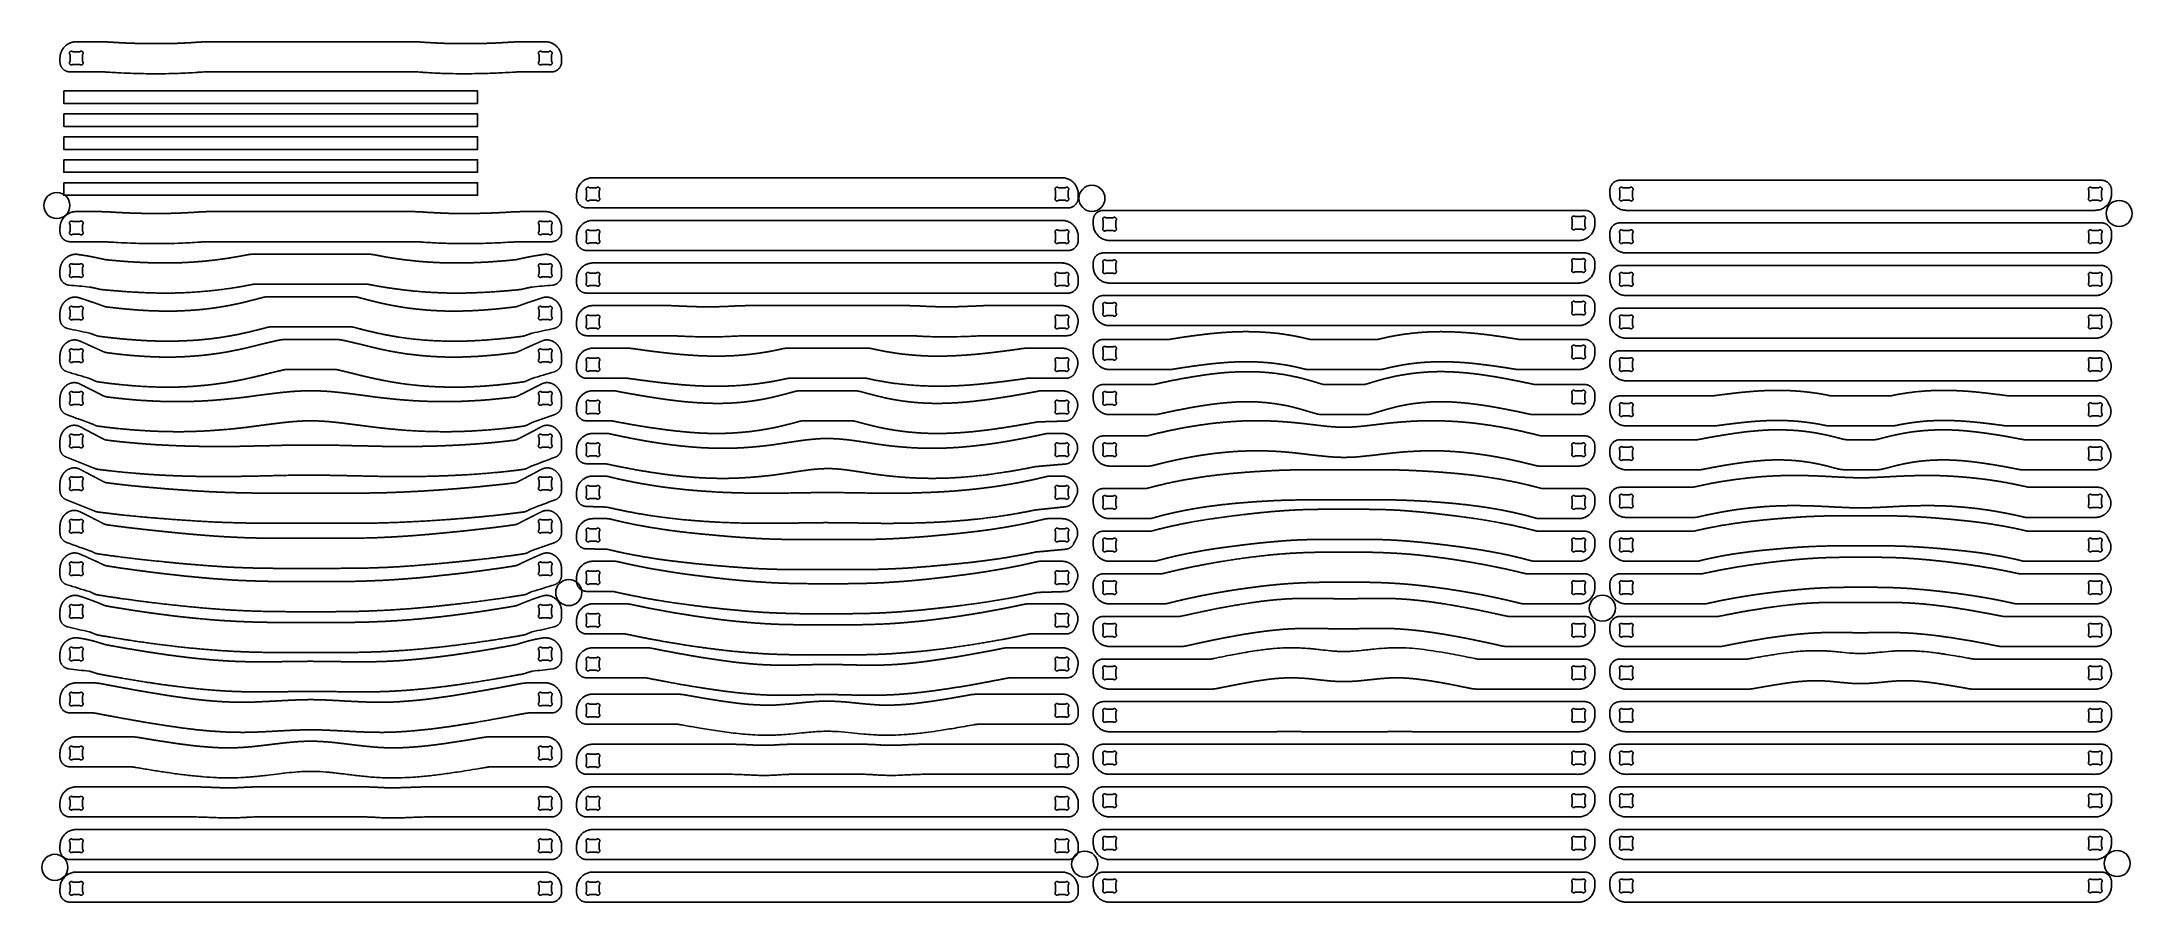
# Model space of a CAD drawing. Header units: millimetres. Extents: x -4 to 1996, y 12 to 836.
import ezdxf

# ---------------------------------------------------------------- set-up
doc = ezdxf.new("R2010")
doc.units = ezdxf.units.MM
doc.header["$MEASUREMENT"] = 0
for name, color, linetype in [('Holes', 7, 'Continuous'), ('Nesting holes', 7, 'Continuous'), ('Nesting outlines', 7, 'Continuous')]:
    doc.layers.add(name, color=color, linetype=linetype)

msp = doc.modelspace()

# ---------------------------------------------------------------- linework, layer by layer
at = {"layer": 'Holes'}
for centre in [(10.2, 678.8), (1000.7, 685.7), (1983.7, 671.2), (500.1, 308.2), (1489.2, 293.3), (993.8, 48.2), (1981.8, 48.8), (8.3, 45.1)]:
    msp.add_circle(centre, 12.5, dxfattribs=at)
at = {"layer": 'Nesting holes'}
for points in [[(22.8, 823.3), (22.8, 816.7)], [(32.1, 826), (25.5, 826)], [(34.8, 816.7), (34.8, 823.3)], [(471.6, 823.3), (471.6, 816.7)], [(480.9, 826), (474.3, 826)], [(483.6, 816.7), (483.6, 823.3)], [(25.5, 814), (32.1, 814)], [(474.3, 814), (480.9, 814)], [(517.2, 693), (517.2, 686.5)], [(526.5, 695.8), (519.9, 695.8)], [(519.9, 683.8), (526.5, 683.8)], [(529.2, 686.5), (529.2, 693)], [(966, 693), (966, 686.5)], [(975.3, 695.8), (968.7, 695.8)], [(968.7, 683.8), (975.3, 683.8)], [(978, 686.5), (978, 693)], [(1506, 693), (1506, 686.5)], [(1515.3, 695.8), (1508.7, 695.8)], [(1508.7, 683.8), (1515.3, 683.8)], [(1518, 686.5), (1518, 693)], [(1954.8, 693), (1954.8, 686.5)], [(1964.1, 695.8), (1957.5, 695.8)], [(1957.5, 683.8), (1964.1, 683.8)], [(1966.8, 686.5), (1966.8, 693)], [(22.8, 660.6), (22.8, 654.1)], [(32.1, 663.4), (25.5, 663.4)], [(34.8, 654.1), (34.8, 660.6)], [(471.6, 660.6), (471.6, 654.1)], [(480.9, 663.4), (474.3, 663.4)], [(483.6, 654.1), (483.6, 660.6)], [(1011.6, 664.2), (1011.6, 657.7)], [(1020.9, 667), (1014.3, 667)], [(1023.6, 657.7), (1023.6, 664.2)], [(1460.4, 665.4), (1460.4, 658.9)], [(1469.7, 668.2), (1463.1, 668.2)], [(1472.4, 658.9), (1472.4, 665.4)], [(25.5, 651.4), (32.1, 651.4)], [(474.3, 651.4), (480.9, 651.4)], [(517.2, 652.2), (517.2, 645.7)], [(526.5, 655), (519.9, 655)], [(519.9, 643), (526.5, 643)], [(529.2, 645.7), (529.2, 652.2)], [(966, 652.2), (966, 645.7)], [(975.3, 655), (968.7, 655)], [(968.7, 643), (975.3, 643)], [(978, 645.7), (978, 652.2)], [(1014.3, 655), (1020.9, 655)], [(1463.1, 656.2), (1469.7, 656.2)], [(1506, 652.2), (1506, 645.7)], [(1515.3, 655), (1508.7, 655)], [(1508.7, 643), (1515.3, 643)], [(1518, 645.7), (1518, 652.2)], [(1954.8, 652.2), (1954.8, 645.7)], [(1964.1, 655), (1957.5, 655)], [(1957.5, 643), (1964.1, 643)], [(1966.8, 645.7), (1966.8, 652.2)], [(32.1, 622.6), (25.5, 622.6)], [(480.9, 622.6), (474.3, 622.6)], [(1011.6, 623.4), (1011.6, 616.9)], [(1020.9, 626.2), (1014.3, 626.2)], [(1023.6, 616.9), (1023.6, 623.4)], [(1460.4, 624.6), (1460.4, 618.1)], [(1469.7, 627.4), (1463.1, 627.4)], [(1472.4, 618.1), (1472.4, 624.6)], [(22.8, 619.8), (22.8, 613.3)], [(25.5, 610.6), (32.1, 610.6)], [(34.8, 613.3), (34.8, 619.8)], [(471.6, 619.8), (471.6, 613.3)], [(474.3, 610.6), (480.9, 610.6)], [(483.6, 613.3), (483.6, 619.8)], [(517.2, 611.4), (517.2, 604.9)], [(526.5, 614.2), (519.9, 614.2)], [(519.9, 602.2), (526.5, 602.2)], [(529.2, 604.9), (529.2, 611.4)], [(966, 611.4), (966, 604.9)], [(975.3, 614.2), (968.7, 614.2)], [(968.7, 602.2), (975.3, 602.2)], [(978, 604.9), (978, 611.4)], [(1014.3, 614.2), (1020.9, 614.2)], [(1463.1, 615.4), (1469.7, 615.4)], [(1506, 611.4), (1506, 604.9)], [(1515.3, 614.2), (1508.7, 614.2)], [(1508.7, 602.2), (1515.3, 602.2)], [(1518, 604.9), (1518, 611.4)], [(1954.8, 611.4), (1954.8, 604.9)], [(1964.1, 614.2), (1957.5, 614.2)], [(1957.5, 602.2), (1964.1, 602.2)], [(1966.8, 604.9), (1966.8, 611.4)], [(32.1, 581.8), (25.5, 581.8)], [(480.9, 581.8), (474.3, 581.8)], [(1011.6, 582.6), (1011.6, 576.1)], [(1020.9, 585.4), (1014.3, 585.4)], [(1023.6, 576.1), (1023.6, 582.6)], [(1460.4, 583.8), (1460.4, 577.3)], [(1469.7, 586.6), (1463.1, 586.6)], [(1472.4, 577.3), (1472.4, 583.8)], [(22.8, 579), (22.8, 572.5)], [(25.5, 569.8), (32.1, 569.8)], [(34.8, 572.5), (34.8, 579)], [(471.6, 579), (471.6, 572.5)], [(474.3, 569.8), (480.9, 569.8)], [(483.6, 572.5), (483.6, 579)], [(517.2, 570.6), (517.2, 564.1)], [(526.5, 573.4), (519.9, 573.4)], [(519.9, 561.4), (526.5, 561.4)], [(529.2, 564.1), (529.2, 570.6)], [(966, 570.6), (966, 564.1)], [(975.3, 573.4), (968.7, 573.4)], [(968.7, 561.4), (975.3, 561.4)], [(978, 564.1), (978, 570.6)], [(1014.3, 573.4), (1020.9, 573.4)], [(1463.1, 574.6), (1469.7, 574.6)], [(1506, 570.6), (1506, 564.1)], [(1515.3, 573.4), (1508.7, 573.4)], [(1508.7, 561.4), (1515.3, 561.4)], [(1518, 564.1), (1518, 570.6)], [(1954.8, 570.6), (1954.8, 564.1)], [(1964.1, 573.4), (1957.5, 573.4)], [(1957.5, 561.4), (1964.1, 561.4)], [(1966.8, 564.1), (1966.8, 570.6)], [(32.1, 541), (25.5, 541)], [(480.9, 541), (474.3, 541)], [(1011.6, 540.6), (1011.6, 534.1)], [(1020.9, 543.4), (1014.3, 543.4)], [(1023.6, 534.1), (1023.6, 540.6)], [(1460.4, 541.8), (1460.4, 535.3)], [(1469.7, 544.6), (1463.1, 544.6)], [(1472.4, 535.3), (1472.4, 541.8)], [(22.8, 538.2), (22.8, 531.7)], [(25.5, 529), (32.1, 529)], [(34.8, 531.7), (34.8, 538.2)], [(471.6, 538.2), (471.6, 531.7)], [(474.3, 529), (480.9, 529)], [(483.6, 531.7), (483.6, 538.2)], [(517.2, 529.8), (517.2, 523.3)], [(526.5, 532.6), (519.9, 532.6)], [(519.9, 520.6), (526.5, 520.6)], [(529.2, 523.3), (529.2, 529.8)], [(966, 529.8), (966, 523.3)], [(975.3, 532.6), (968.7, 532.6)], [(968.7, 520.6), (975.3, 520.6)], [(978, 523.3), (978, 529.8)], [(1014.3, 531.4), (1020.9, 531.4)], [(1463.1, 532.6), (1469.7, 532.6)], [(1506, 529.8), (1506, 523.3)], [(1515.3, 532.6), (1508.7, 532.6)], [(1508.7, 520.6), (1515.3, 520.6)], [(1518, 523.3), (1518, 529.8)], [(1954.8, 529.8), (1954.8, 523.3)], [(1964.1, 532.6), (1957.5, 532.6)], [(1957.5, 520.6), (1964.1, 520.6)], [(1966.8, 523.3), (1966.8, 529.8)], [(32.1, 500.2), (25.5, 500.2)], [(480.9, 500.2), (474.3, 500.2)], [(1020.9, 500.2), (1014.3, 500.2)], [(1469.7, 501.4), (1463.1, 501.4)], [(22.8, 497.4), (22.8, 490.9)], [(25.5, 488.2), (32.1, 488.2)], [(34.8, 490.9), (34.8, 497.4)], [(471.6, 497.4), (471.6, 490.9)], [(474.3, 488.2), (480.9, 488.2)], [(483.6, 490.9), (483.6, 497.4)], [(517.2, 489), (517.2, 482.5)], [(526.5, 491.8), (519.9, 491.8)], [(529.2, 482.5), (529.2, 489)], [(966, 489), (966, 482.5)], [(975.3, 491.8), (968.7, 491.8)], [(978, 482.5), (978, 489)], [(1011.6, 497.4), (1011.6, 490.9)], [(1014.3, 488.2), (1020.9, 488.2)], [(1023.6, 490.9), (1023.6, 497.4)], [(1460.4, 498.6), (1460.4, 492.1)], [(1463.1, 489.4), (1469.7, 489.4)], [(1472.4, 492.1), (1472.4, 498.6)], [(1506, 486.6), (1506, 480.1)], [(1515.3, 489.4), (1508.7, 489.4)], [(1518, 480.1), (1518, 486.6)], [(1954.8, 486.6), (1954.8, 480.1)], [(1964.1, 489.4), (1957.5, 489.4)], [(1966.8, 480.1), (1966.8, 486.6)], [(519.9, 479.8), (526.5, 479.8)], [(968.7, 479.8), (975.3, 479.8)], [(1508.7, 477.4), (1515.3, 477.4)], [(1957.5, 477.4), (1964.1, 477.4)], [(22.8, 456.6), (22.8, 450.1)], [(32.1, 459.4), (25.5, 459.4)], [(25.5, 447.4), (32.1, 447.4)], [(34.8, 450.1), (34.8, 456.6)], [(471.6, 456.6), (471.6, 450.1)], [(480.9, 459.4), (474.3, 459.4)], [(474.3, 447.4), (480.9, 447.4)], [(483.6, 450.1), (483.6, 456.6)], [(517.2, 448.2), (517.2, 441.7)], [(526.5, 451), (519.9, 451)], [(529.2, 441.7), (529.2, 448.2)], [(966, 448.2), (966, 441.7)], [(975.3, 451), (968.7, 451)], [(978, 441.7), (978, 448.2)], [(1011.6, 448.2), (1011.6, 441.7)], [(1020.9, 451), (1014.3, 451)], [(1023.6, 441.7), (1023.6, 448.2)], [(1460.4, 448.2), (1460.4, 441.7)], [(1469.7, 451), (1463.1, 451)], [(1472.4, 441.7), (1472.4, 448.2)], [(1506, 444.6), (1506, 438.1)], [(1515.3, 447.4), (1508.7, 447.4)], [(1518, 438.1), (1518, 444.6)], [(1954.8, 444.6), (1954.8, 438.1)], [(1964.1, 447.4), (1957.5, 447.4)], [(1966.8, 438.1), (1966.8, 444.6)], [(519.9, 439), (526.5, 439)], [(968.7, 439), (975.3, 439)], [(1014.3, 439), (1020.9, 439)], [(1463.1, 439), (1469.7, 439)], [(1508.7, 435.4), (1515.3, 435.4)], [(1957.5, 435.4), (1964.1, 435.4)], [(22.8, 415.8), (22.8, 409.3)], [(32.1, 418.6), (25.5, 418.6)], [(25.5, 406.6), (32.1, 406.6)], [(34.8, 409.3), (34.8, 415.8)], [(471.6, 415.8), (471.6, 409.3)], [(480.9, 418.6), (474.3, 418.6)], [(474.3, 406.6), (480.9, 406.6)], [(483.6, 409.3), (483.6, 415.8)], [(517.2, 407.4), (517.2, 400.9)], [(526.5, 410.2), (519.9, 410.2)], [(529.2, 400.9), (529.2, 407.4)], [(966, 407.4), (966, 400.9)], [(975.3, 410.2), (968.7, 410.2)], [(978, 400.9), (978, 407.4)], [(1020.9, 400.6), (1014.3, 400.6)], [(1469.7, 400.6), (1463.1, 400.6)], [(1515.3, 401.8), (1508.7, 401.8)], [(1964.1, 401.8), (1957.5, 401.8)], [(519.9, 398.2), (526.5, 398.2)], [(968.7, 398.2), (975.3, 398.2)], [(1011.6, 397.8), (1011.6, 391.3)], [(1014.3, 388.6), (1020.9, 388.6)], [(1023.6, 391.3), (1023.6, 397.8)], [(1460.4, 397.8), (1460.4, 391.3)], [(1463.1, 388.6), (1469.7, 388.6)], [(1472.4, 391.3), (1472.4, 397.8)], [(1506, 399), (1506, 392.5)], [(1508.7, 389.8), (1515.3, 389.8)], [(1518, 392.5), (1518, 399)], [(1954.8, 399), (1954.8, 392.5)], [(1957.5, 389.8), (1964.1, 389.8)], [(1966.8, 392.5), (1966.8, 399)], [(22.8, 375), (22.8, 368.5)], [(32.1, 377.8), (25.5, 377.8)], [(25.5, 365.8), (32.1, 365.8)], [(34.8, 368.5), (34.8, 375)], [(471.6, 375), (471.6, 368.5)], [(480.9, 377.8), (474.3, 377.8)], [(474.3, 365.8), (480.9, 365.8)], [(483.6, 368.5), (483.6, 375)], [(517.2, 366.6), (517.2, 360.1)], [(526.5, 369.4), (519.9, 369.4)], [(529.2, 360.1), (529.2, 366.6)], [(966, 366.6), (966, 360.1)], [(975.3, 369.4), (968.7, 369.4)], [(978, 360.1), (978, 366.6)], [(519.9, 357.4), (526.5, 357.4)], [(968.7, 357.4), (975.3, 357.4)], [(1011.6, 357), (1011.6, 350.5)], [(1020.9, 359.8), (1014.3, 359.8)], [(1014.3, 347.8), (1020.9, 347.8)], [(1023.6, 350.5), (1023.6, 357)], [(1460.4, 357), (1460.4, 350.5)], [(1469.7, 359.8), (1463.1, 359.8)], [(1463.1, 347.8), (1469.7, 347.8)], [(1472.4, 350.5), (1472.4, 357)], [(1506, 357), (1506, 350.5)], [(1515.3, 359.8), (1508.7, 359.8)], [(1508.7, 347.8), (1515.3, 347.8)], [(1518, 350.5), (1518, 357)], [(1954.8, 357), (1954.8, 350.5)], [(1964.1, 359.8), (1957.5, 359.8)], [(1957.5, 347.8), (1964.1, 347.8)], [(1966.8, 350.5), (1966.8, 357)], [(22.8, 334.2), (22.8, 327.7)], [(32.1, 337), (25.5, 337)], [(25.5, 325), (32.1, 325)], [(34.8, 327.7), (34.8, 334.2)], [(471.6, 334.2), (471.6, 327.7)], [(480.9, 337), (474.3, 337)], [(474.3, 325), (480.9, 325)], [(483.6, 327.7), (483.6, 334.2)], [(517.2, 325.8), (517.2, 319.3)], [(526.5, 328.6), (519.9, 328.6)], [(529.2, 319.3), (529.2, 325.8)], [(966, 325.8), (966, 319.3)], [(975.3, 328.6), (968.7, 328.6)], [(978, 319.3), (978, 325.8)], [(519.9, 316.6), (526.5, 316.6)], [(968.7, 316.6), (975.3, 316.6)], [(1011.6, 316.2), (1011.6, 309.7)], [(1020.9, 319), (1014.3, 319)], [(1014.3, 307), (1020.9, 307)], [(1023.6, 309.7), (1023.6, 316.2)], [(1460.4, 316.2), (1460.4, 309.7)], [(1469.7, 319), (1463.1, 319)], [(1463.1, 307), (1469.7, 307)], [(1472.4, 309.7), (1472.4, 316.2)], [(1506, 316.2), (1506, 309.7)], [(1515.3, 319), (1508.7, 319)], [(1508.7, 307), (1515.3, 307)], [(1518, 309.7), (1518, 316.2)], [(1954.8, 316.2), (1954.8, 309.7)], [(1964.1, 319), (1957.5, 319)], [(1957.5, 307), (1964.1, 307)], [(1966.8, 309.7), (1966.8, 316.2)], [(22.8, 293.4), (22.8, 286.9)], [(32.1, 296.2), (25.5, 296.2)], [(25.5, 284.2), (32.1, 284.2)], [(34.8, 286.9), (34.8, 293.4)], [(471.6, 293.4), (471.6, 286.9)], [(480.9, 296.2), (474.3, 296.2)], [(474.3, 284.2), (480.9, 284.2)], [(483.6, 286.9), (483.6, 293.4)], [(517.2, 285), (517.2, 278.5)], [(526.5, 287.8), (519.9, 287.8)], [(529.2, 278.5), (529.2, 285)], [(966, 285), (966, 278.5)], [(975.3, 287.8), (968.7, 287.8)], [(978, 278.5), (978, 285)], [(519.9, 275.8), (526.5, 275.8)], [(968.7, 275.8), (975.3, 275.8)], [(1011.6, 275.4), (1011.6, 268.9)], [(1020.9, 278.2), (1014.3, 278.2)], [(1014.3, 266.2), (1020.9, 266.2)], [(1023.6, 268.9), (1023.6, 275.4)], [(1460.4, 275.4), (1460.4, 268.9)], [(1469.7, 278.2), (1463.1, 278.2)], [(1463.1, 266.2), (1469.7, 266.2)], [(1472.4, 268.9), (1472.4, 275.4)], [(1506, 275.4), (1506, 268.9)], [(1515.3, 278.2), (1508.7, 278.2)], [(1508.7, 266.2), (1515.3, 266.2)], [(1518, 268.9), (1518, 275.4)], [(1954.8, 275.4), (1954.8, 268.9)], [(1964.1, 278.2), (1957.5, 278.2)], [(1957.5, 266.2), (1964.1, 266.2)], [(1966.8, 268.9), (1966.8, 275.4)], [(22.8, 252.6), (22.8, 246.1)], [(32.1, 255.4), (25.5, 255.4)], [(25.5, 243.4), (32.1, 243.4)], [(34.8, 246.1), (34.8, 252.6)], [(471.6, 252.6), (471.6, 246.1)], [(480.9, 255.4), (474.3, 255.4)], [(474.3, 243.4), (480.9, 243.4)], [(483.6, 246.1), (483.6, 252.6)], [(517.2, 243), (517.2, 236.5)], [(526.5, 245.8), (519.9, 245.8)], [(529.2, 236.5), (529.2, 243)], [(966, 243), (966, 236.5)], [(975.3, 245.8), (968.7, 245.8)], [(978, 236.5), (978, 243)], [(519.9, 233.8), (526.5, 233.8)], [(968.7, 233.8), (975.3, 233.8)], [(1011.6, 234.6), (1011.6, 228.1)], [(1020.9, 237.4), (1014.3, 237.4)], [(1014.3, 225.4), (1020.9, 225.4)], [(1023.6, 228.1), (1023.6, 234.6)], [(1460.4, 234.6), (1460.4, 228.1)], [(1469.7, 237.4), (1463.1, 237.4)], [(1463.1, 225.4), (1469.7, 225.4)], [(1472.4, 228.1), (1472.4, 234.6)], [(1506, 234.6), (1506, 228.1)], [(1515.3, 237.4), (1508.7, 237.4)], [(1508.7, 225.4), (1515.3, 225.4)], [(1518, 228.1), (1518, 234.6)], [(1954.8, 234.6), (1954.8, 228.1)], [(1964.1, 237.4), (1957.5, 237.4)], [(1957.5, 225.4), (1964.1, 225.4)], [(1966.8, 228.1), (1966.8, 234.6)], [(22.8, 209.4), (22.8, 202.9)], [(32.1, 212.2), (25.5, 212.2)], [(25.5, 200.2), (32.1, 200.2)], [(34.8, 202.9), (34.8, 209.4)], [(471.6, 209.4), (471.6, 202.9)], [(480.9, 212.2), (474.3, 212.2)], [(474.3, 200.2), (480.9, 200.2)], [(483.6, 202.9), (483.6, 209.4)], [(526.5, 201.4), (519.9, 201.4)], [(975.3, 201.4), (968.7, 201.4)], [(517.2, 198.6), (517.2, 192.1)], [(519.9, 189.4), (526.5, 189.4)], [(529.2, 192.1), (529.2, 198.6)], [(966, 198.6), (966, 192.1)], [(968.7, 189.4), (975.3, 189.4)], [(978, 192.1), (978, 198.6)], [(1011.6, 193.8), (1011.6, 187.3)], [(1020.9, 196.6), (1014.3, 196.6)], [(1014.3, 184.6), (1020.9, 184.6)], [(1023.6, 187.3), (1023.6, 193.8)], [(1460.4, 193.8), (1460.4, 187.3)], [(1469.7, 196.6), (1463.1, 196.6)], [(1463.1, 184.6), (1469.7, 184.6)], [(1472.4, 187.3), (1472.4, 193.8)], [(1506, 193.8), (1506, 187.3)], [(1515.3, 196.6), (1508.7, 196.6)], [(1508.7, 184.6), (1515.3, 184.6)], [(1518, 187.3), (1518, 193.8)], [(1954.8, 193.8), (1954.8, 187.3)], [(1964.1, 196.6), (1957.5, 196.6)], [(1957.5, 184.6), (1964.1, 184.6)], [(1966.8, 187.3), (1966.8, 193.8)], [(32.1, 160.6), (25.5, 160.6)], [(480.9, 160.6), (474.3, 160.6)], [(22.8, 157.8), (22.8, 151.3)], [(25.5, 148.6), (32.1, 148.6)], [(34.8, 151.3), (34.8, 157.8)], [(471.6, 157.8), (471.6, 151.3)], [(474.3, 148.6), (480.9, 148.6)], [(483.6, 151.3), (483.6, 157.8)], [(517.2, 150.6), (517.2, 144.1)], [(526.5, 153.4), (519.9, 153.4)], [(519.9, 141.4), (526.5, 141.4)], [(529.2, 144.1), (529.2, 150.6)], [(966, 150.6), (966, 144.1)], [(975.3, 153.4), (968.7, 153.4)], [(968.7, 141.4), (975.3, 141.4)], [(978, 144.1), (978, 150.6)], [(1011.6, 153), (1011.6, 146.5)], [(1020.9, 155.8), (1014.3, 155.8)], [(1014.3, 143.8), (1020.9, 143.8)], [(1023.6, 146.5), (1023.6, 153)], [(1460.4, 153), (1460.4, 146.5)], [(1469.7, 155.8), (1463.1, 155.8)], [(1463.1, 143.8), (1469.7, 143.8)], [(1472.4, 146.5), (1472.4, 153)], [(1506, 153), (1506, 146.5)], [(1515.3, 155.8), (1508.7, 155.8)], [(1508.7, 143.8), (1515.3, 143.8)], [(1518, 146.5), (1518, 153)], [(1954.8, 153), (1954.8, 146.5)], [(1964.1, 155.8), (1957.5, 155.8)], [(1957.5, 143.8), (1964.1, 143.8)], [(1966.8, 146.5), (1966.8, 153)], [(22.8, 109.8), (22.8, 103.3)], [(32.1, 112.6), (25.5, 112.6)], [(25.5, 100.6), (32.1, 100.6)], [(34.8, 103.3), (34.8, 109.8)], [(471.6, 109.8), (471.6, 103.3)], [(480.9, 112.6), (474.3, 112.6)], [(474.3, 100.6), (480.9, 100.6)], [(483.6, 103.3), (483.6, 109.8)], [(517.2, 109.8), (517.2, 103.3)], [(526.5, 112.6), (519.9, 112.6)], [(519.9, 100.6), (526.5, 100.6)], [(529.2, 103.3), (529.2, 109.8)], [(966, 109.8), (966, 103.3)], [(975.3, 112.6), (968.7, 112.6)], [(968.7, 100.6), (975.3, 100.6)], [(978, 103.3), (978, 109.8)], [(1011.6, 112.2), (1011.6, 105.7)], [(1020.9, 115), (1014.3, 115)], [(1014.3, 103), (1020.9, 103)], [(1023.6, 105.7), (1023.6, 112.2)], [(1460.4, 112.2), (1460.4, 105.7)], [(1469.7, 115), (1463.1, 115)], [(1463.1, 103), (1469.7, 103)], [(1472.4, 105.7), (1472.4, 112.2)], [(1506, 112.2), (1506, 105.7)], [(1515.3, 115), (1508.7, 115)], [(1508.7, 103), (1515.3, 103)], [(1518, 105.7), (1518, 112.2)], [(1954.8, 112.2), (1954.8, 105.7)], [(1964.1, 115), (1957.5, 115)], [(1957.5, 103), (1964.1, 103)], [(1966.8, 105.7), (1966.8, 112.2)], [(22.8, 69), (22.8, 62.5)], [(32.1, 71.8), (25.5, 71.8)], [(34.8, 62.5), (34.8, 69)], [(471.6, 69), (471.6, 62.5)], [(480.9, 71.8), (474.3, 71.8)], [(483.6, 62.5), (483.6, 69)], [(517.2, 69), (517.2, 62.5)], [(526.5, 71.8), (519.9, 71.8)], [(529.2, 62.5), (529.2, 69)], [(966, 69), (966, 62.5)], [(975.3, 71.8), (968.7, 71.8)], [(978, 62.5), (978, 69)], [(1011.6, 71.4), (1011.6, 64.9)], [(1020.9, 74.2), (1014.3, 74.2)], [(1014.3, 62.2), (1020.9, 62.2)], [(1023.6, 64.9), (1023.6, 71.4)], [(1460.4, 71.4), (1460.4, 64.9)], [(1469.7, 74.2), (1463.1, 74.2)], [(1463.1, 62.2), (1469.7, 62.2)], [(1472.4, 64.9), (1472.4, 71.4)], [(1506, 71.4), (1506, 64.9)], [(1515.3, 74.2), (1508.7, 74.2)], [(1508.7, 62.2), (1515.3, 62.2)], [(1518, 64.9), (1518, 71.4)], [(1954.8, 71.4), (1954.8, 64.9)], [(1964.1, 74.2), (1957.5, 74.2)], [(1957.5, 62.2), (1964.1, 62.2)], [(1966.8, 64.9), (1966.8, 71.4)], [(25.5, 59.8), (32.1, 59.8)], [(474.3, 59.8), (480.9, 59.8)], [(519.9, 59.8), (526.5, 59.8)], [(968.7, 59.8), (975.3, 59.8)], [(22.8, 28.2), (22.8, 21.7)], [(32.1, 31), (25.5, 31)], [(34.8, 21.7), (34.8, 28.2)], [(471.6, 28.2), (471.6, 21.7)], [(480.9, 31), (474.3, 31)], [(483.6, 21.7), (483.6, 28.2)], [(517.2, 28.2), (517.2, 21.7)], [(526.5, 31), (519.9, 31)], [(529.2, 21.7), (529.2, 28.2)], [(966, 28.2), (966, 21.7)], [(975.3, 31), (968.7, 31)], [(978, 21.7), (978, 28.2)], [(1011.6, 30.6), (1011.6, 24.1)], [(1020.9, 33.4), (1014.3, 33.4)], [(1014.3, 21.4), (1020.9, 21.4)], [(1023.6, 24.1), (1023.6, 30.6)], [(1460.4, 30.6), (1460.4, 24.1)], [(1469.7, 33.4), (1463.1, 33.4)], [(1463.1, 21.4), (1469.7, 21.4)], [(1472.4, 24.1), (1472.4, 30.6)], [(1506, 30.6), (1506, 24.1)], [(1515.3, 33.4), (1508.7, 33.4)], [(1508.7, 21.4), (1515.3, 21.4)], [(1518, 24.1), (1518, 30.6)], [(1954.8, 30.6), (1954.8, 24.1)], [(1964.1, 33.4), (1957.5, 33.4)], [(1957.5, 21.4), (1964.1, 21.4)], [(1966.8, 24.1), (1966.8, 30.6)], [(25.5, 19), (32.1, 19)], [(474.3, 19), (480.9, 19)], [(519.9, 19), (526.5, 19)], [(968.7, 19), (975.3, 19)]]:
    msp.add_lwpolyline(points, dxfattribs=at)
for points, knots in [([(25.5, 826), (24.2, 827.4), (22.8, 826), (21.4, 824.6), (22.8, 823.3)], [-3.332162, -3.332162, -3.332162, -1.666081, -1.666081, 0, 0, 0]), ([(34.8, 823.3), (36.2, 824.6), (34.8, 826), (33.4, 827.4), (32.1, 826)], [0, 0, 0, 1.666081, 1.666081, 3.332162, 3.332162, 3.332162]), ([(474.3, 826), (473, 827.4), (471.6, 826), (470.2, 824.6), (471.6, 823.3)], [-3.332162, -3.332162, -3.332162, -1.666081, -1.666081, 0, 0, 0]), ([(483.6, 823.3), (485, 824.6), (483.6, 826), (482.2, 827.4), (480.9, 826)], [0, 0, 0, 1.666081, 1.666081, 3.332162, 3.332162, 3.332162]), ([(22.8, 816.7), (21.4, 815.4), (22.8, 814), (24.2, 812.6), (25.5, 814)], [0, 0, 0, 1.666081, 1.666081, 3.332162, 3.332162, 3.332162]), ([(32.1, 814), (33.4, 812.6), (34.8, 814), (36.2, 815.4), (34.8, 816.7)], [-3.332162, -3.332162, -3.332162, -1.666081, -1.666081, 0, 0, 0]), ([(471.6, 816.7), (470.2, 815.4), (471.6, 814), (473, 812.6), (474.3, 814)], [0, 0, 0, 1.666081, 1.666081, 3.332162, 3.332162, 3.332162]), ([(480.9, 814), (482.2, 812.6), (483.6, 814), (485, 815.4), (483.6, 816.7)], [-3.332162, -3.332162, -3.332162, -1.666081, -1.666081, 0, 0, 0]), ([(519.9, 695.8), (518.6, 697.1), (517.2, 695.8), (515.8, 694.4), (517.2, 693)], [-3.332162, -3.332162, -3.332162, -1.666081, -1.666081, 0, 0, 0]), ([(517.2, 686.5), (515.8, 685.1), (517.2, 683.8), (518.6, 682.4), (519.9, 683.8)], [0, 0, 0, 1.666081, 1.666081, 3.332162, 3.332162, 3.332162]), ([(529.2, 693), (530.6, 694.4), (529.2, 695.8), (527.8, 697.1), (526.5, 695.8)], [0, 0, 0, 1.666081, 1.666081, 3.332162, 3.332162, 3.332162]), ([(526.5, 683.8), (527.8, 682.4), (529.2, 683.8), (530.6, 685.1), (529.2, 686.5)], [-3.332162, -3.332162, -3.332162, -1.666081, -1.666081, 0, 0, 0]), ([(968.7, 695.8), (967.4, 697.1), (966, 695.8), (964.6, 694.4), (966, 693)], [-3.332162, -3.332162, -3.332162, -1.666081, -1.666081, 0, 0, 0]), ([(966, 686.5), (964.6, 685.1), (966, 683.8), (967.4, 682.4), (968.7, 683.8)], [0, 0, 0, 1.666081, 1.666081, 3.332162, 3.332162, 3.332162]), ([(978, 693), (979.4, 694.4), (978, 695.8), (976.6, 697.1), (975.3, 695.8)], [0, 0, 0, 1.666081, 1.666081, 3.332162, 3.332162, 3.332162]), ([(975.3, 683.8), (976.6, 682.4), (978, 683.8), (979.4, 685.1), (978, 686.5)], [-3.332162, -3.332162, -3.332162, -1.666081, -1.666081, 0, 0, 0]), ([(1508.7, 695.8), (1507.4, 697.1), (1506, 695.8), (1504.6, 694.4), (1506, 693)], [-3.332162, -3.332162, -3.332162, -1.666081, -1.666081, 0, 0, 0]), ([(1506, 686.5), (1504.6, 685.1), (1506, 683.8), (1507.4, 682.4), (1508.7, 683.8)], [0, 0, 0, 1.666081, 1.666081, 3.332162, 3.332162, 3.332162]), ([(1518, 693), (1519.4, 694.4), (1518, 695.8), (1516.6, 697.1), (1515.3, 695.8)], [0, 0, 0, 1.666081, 1.666081, 3.332162, 3.332162, 3.332162]), ([(1515.3, 683.8), (1516.6, 682.4), (1518, 683.8), (1519.4, 685.1), (1518, 686.5)], [-3.332162, -3.332162, -3.332162, -1.666081, -1.666081, 0, 0, 0]), ([(1957.5, 695.8), (1956.2, 697.1), (1954.8, 695.8), (1953.4, 694.4), (1954.8, 693)], [-3.332162, -3.332162, -3.332162, -1.666081, -1.666081, 0, 0, 0]), ([(1954.8, 686.5), (1953.4, 685.1), (1954.8, 683.8), (1956.2, 682.4), (1957.5, 683.8)], [0, 0, 0, 1.666081, 1.666081, 3.332162, 3.332162, 3.332162]), ([(1966.8, 693), (1968.2, 694.4), (1966.8, 695.8), (1965.4, 697.1), (1964.1, 695.8)], [0, 0, 0, 1.666081, 1.666081, 3.332162, 3.332162, 3.332162]), ([(1964.1, 683.8), (1965.4, 682.4), (1966.8, 683.8), (1968.2, 685.1), (1966.8, 686.5)], [-3.332162, -3.332162, -3.332162, -1.666081, -1.666081, 0, 0, 0]), ([(25.5, 663.4), (24.2, 664.7), (22.8, 663.4), (21.4, 662), (22.8, 660.6)], [-3.332162, -3.332162, -3.332162, -1.666081, -1.666081, 0, 0, 0]), ([(34.8, 660.6), (36.2, 662), (34.8, 663.4), (33.4, 664.7), (32.1, 663.4)], [0, 0, 0, 1.666081, 1.666081, 3.332162, 3.332162, 3.332162]), ([(474.3, 663.4), (473, 664.7), (471.6, 663.4), (470.2, 662), (471.6, 660.6)], [-3.332162, -3.332162, -3.332162, -1.666081, -1.666081, 0, 0, 0]), ([(483.6, 660.6), (485, 662), (483.6, 663.4), (482.2, 664.7), (480.9, 663.4)], [0, 0, 0, 1.666081, 1.666081, 3.332162, 3.332162, 3.332162]), ([(1014.3, 667), (1013, 668.3), (1011.6, 667), (1010.2, 665.6), (1011.6, 664.2)], [-3.332162, -3.332162, -3.332162, -1.666081, -1.666081, 0, 0, 0]), ([(1023.6, 664.2), (1025, 665.6), (1023.6, 667), (1022.2, 668.3), (1020.9, 667)], [0, 0, 0, 1.666081, 1.666081, 3.332162, 3.332162, 3.332162]), ([(1463.1, 668.2), (1461.8, 669.5), (1460.4, 668.2), (1459, 666.8), (1460.4, 665.4)], [-3.332162, -3.332162, -3.332162, -1.666081, -1.666081, 0, 0, 0]), ([(1472.4, 665.4), (1473.8, 666.8), (1472.4, 668.2), (1471, 669.5), (1469.7, 668.2)], [0, 0, 0, 1.666081, 1.666081, 3.332162, 3.332162, 3.332162]), ([(22.8, 654.1), (21.4, 652.7), (22.8, 651.4), (24.2, 650), (25.5, 651.4)], [0, 0, 0, 1.666081, 1.666081, 3.332162, 3.332162, 3.332162]), ([(32.1, 651.4), (33.4, 650), (34.8, 651.4), (36.2, 652.7), (34.8, 654.1)], [-3.332162, -3.332162, -3.332162, -1.666081, -1.666081, 0, 0, 0]), ([(471.6, 654.1), (470.2, 652.7), (471.6, 651.4), (473, 650), (474.3, 651.4)], [0, 0, 0, 1.666081, 1.666081, 3.332162, 3.332162, 3.332162]), ([(480.9, 651.4), (482.2, 650), (483.6, 651.4), (485, 652.7), (483.6, 654.1)], [-3.332162, -3.332162, -3.332162, -1.666081, -1.666081, 0, 0, 0]), ([(519.9, 655), (518.6, 656.3), (517.2, 655), (515.8, 653.6), (517.2, 652.2)], [-3.332162, -3.332162, -3.332162, -1.666081, -1.666081, 0, 0, 0]), ([(517.2, 645.7), (515.8, 644.3), (517.2, 643), (518.6, 641.6), (519.9, 643)], [0, 0, 0, 1.666081, 1.666081, 3.332162, 3.332162, 3.332162]), ([(529.2, 652.2), (530.6, 653.6), (529.2, 655), (527.8, 656.3), (526.5, 655)], [0, 0, 0, 1.666081, 1.666081, 3.332162, 3.332162, 3.332162]), ([(526.5, 643), (527.8, 641.6), (529.2, 643), (530.6, 644.3), (529.2, 645.7)], [-3.332162, -3.332162, -3.332162, -1.666081, -1.666081, 0, 0, 0]), ([(968.7, 655), (967.4, 656.3), (966, 655), (964.6, 653.6), (966, 652.2)], [-3.332162, -3.332162, -3.332162, -1.666081, -1.666081, 0, 0, 0]), ([(966, 645.7), (964.6, 644.3), (966, 643), (967.4, 641.6), (968.7, 643)], [0, 0, 0, 1.666081, 1.666081, 3.332162, 3.332162, 3.332162]), ([(978, 652.2), (979.4, 653.6), (978, 655), (976.6, 656.3), (975.3, 655)], [0, 0, 0, 1.666081, 1.666081, 3.332162, 3.332162, 3.332162]), ([(975.3, 643), (976.6, 641.6), (978, 643), (979.4, 644.3), (978, 645.7)], [-3.332162, -3.332162, -3.332162, -1.666081, -1.666081, 0, 0, 0]), ([(1011.6, 657.7), (1010.2, 656.3), (1011.6, 655), (1013, 653.6), (1014.3, 655)], [0, 0, 0, 1.666081, 1.666081, 3.332162, 3.332162, 3.332162]), ([(1020.9, 655), (1022.2, 653.6), (1023.6, 655), (1025, 656.3), (1023.6, 657.7)], [-3.332162, -3.332162, -3.332162, -1.666081, -1.666081, 0, 0, 0]), ([(1460.4, 658.9), (1459, 657.5), (1460.4, 656.2), (1461.8, 654.8), (1463.1, 656.2)], [0, 0, 0, 1.666081, 1.666081, 3.332162, 3.332162, 3.332162]), ([(1469.7, 656.2), (1471, 654.8), (1472.4, 656.2), (1473.8, 657.5), (1472.4, 658.9)], [-3.332162, -3.332162, -3.332162, -1.666081, -1.666081, 0, 0, 0]), ([(1508.7, 655), (1507.4, 656.3), (1506, 655), (1504.6, 653.6), (1506, 652.2)], [-3.332162, -3.332162, -3.332162, -1.666081, -1.666081, 0, 0, 0]), ([(1506, 645.7), (1504.6, 644.3), (1506, 643), (1507.4, 641.6), (1508.7, 643)], [0, 0, 0, 1.666081, 1.666081, 3.332162, 3.332162, 3.332162]), ([(1518, 652.2), (1519.4, 653.6), (1518, 655), (1516.6, 656.3), (1515.3, 655)], [0, 0, 0, 1.666081, 1.666081, 3.332162, 3.332162, 3.332162]), ([(1515.3, 643), (1516.6, 641.6), (1518, 643), (1519.4, 644.3), (1518, 645.7)], [-3.332162, -3.332162, -3.332162, -1.666081, -1.666081, 0, 0, 0]), ([(1957.5, 655), (1956.2, 656.3), (1954.8, 655), (1953.4, 653.6), (1954.8, 652.2)], [-3.332162, -3.332162, -3.332162, -1.666081, -1.666081, 0, 0, 0]), ([(1954.8, 645.7), (1953.4, 644.3), (1954.8, 643), (1956.2, 641.6), (1957.5, 643)], [0, 0, 0, 1.666081, 1.666081, 3.332162, 3.332162, 3.332162]), ([(1966.8, 652.2), (1968.2, 653.6), (1966.8, 655), (1965.4, 656.3), (1964.1, 655)], [0, 0, 0, 1.666081, 1.666081, 3.332162, 3.332162, 3.332162]), ([(1964.1, 643), (1965.4, 641.6), (1966.8, 643), (1968.2, 644.3), (1966.8, 645.7)], [-3.332162, -3.332162, -3.332162, -1.666081, -1.666081, 0, 0, 0]), ([(25.5, 622.6), (24.2, 623.9), (22.8, 622.6), (21.4, 621.2), (22.8, 619.8)], [-3.332162, -3.332162, -3.332162, -1.666081, -1.666081, 0, 0, 0]), ([(34.8, 619.8), (36.2, 621.2), (34.8, 622.6), (33.4, 623.9), (32.1, 622.6)], [0, 0, 0, 1.666081, 1.666081, 3.332162, 3.332162, 3.332162]), ([(474.3, 622.6), (473, 623.9), (471.6, 622.6), (470.2, 621.2), (471.6, 619.8)], [-3.332162, -3.332162, -3.332162, -1.666081, -1.666081, 0, 0, 0]), ([(483.6, 619.8), (485, 621.2), (483.6, 622.6), (482.2, 623.9), (480.9, 622.6)], [0, 0, 0, 1.666081, 1.666081, 3.332162, 3.332162, 3.332162]), ([(1014.3, 626.2), (1013, 627.5), (1011.6, 626.2), (1010.2, 624.8), (1011.6, 623.4)], [-3.332162, -3.332162, -3.332162, -1.666081, -1.666081, 0, 0, 0]), ([(1023.6, 623.4), (1025, 624.8), (1023.6, 626.2), (1022.2, 627.5), (1020.9, 626.2)], [0, 0, 0, 1.666081, 1.666081, 3.332162, 3.332162, 3.332162]), ([(1463.1, 627.4), (1461.8, 628.7), (1460.4, 627.4), (1459, 626), (1460.4, 624.6)], [-3.332162, -3.332162, -3.332162, -1.666081, -1.666081, 0, 0, 0]), ([(1472.4, 624.6), (1473.8, 626), (1472.4, 627.4), (1471, 628.7), (1469.7, 627.4)], [0, 0, 0, 1.666081, 1.666081, 3.332162, 3.332162, 3.332162]), ([(22.8, 613.3), (21.4, 611.9), (22.8, 610.6), (24.2, 609.2), (25.5, 610.6)], [0, 0, 0, 1.666081, 1.666081, 3.332162, 3.332162, 3.332162]), ([(32.1, 610.6), (33.4, 609.2), (34.8, 610.6), (36.2, 611.9), (34.8, 613.3)], [-3.332162, -3.332162, -3.332162, -1.666081, -1.666081, 0, 0, 0]), ([(471.6, 613.3), (470.2, 611.9), (471.6, 610.6), (473, 609.2), (474.3, 610.6)], [0, 0, 0, 1.666081, 1.666081, 3.332162, 3.332162, 3.332162]), ([(480.9, 610.6), (482.2, 609.2), (483.6, 610.6), (485, 611.9), (483.6, 613.3)], [-3.332162, -3.332162, -3.332162, -1.666081, -1.666081, 0, 0, 0]), ([(519.9, 614.2), (518.6, 615.5), (517.2, 614.2), (515.8, 612.8), (517.2, 611.4)], [-3.332162, -3.332162, -3.332162, -1.666081, -1.666081, 0, 0, 0]), ([(517.2, 604.9), (515.8, 603.5), (517.2, 602.2), (518.6, 600.8), (519.9, 602.2)], [0, 0, 0, 1.666081, 1.666081, 3.332162, 3.332162, 3.332162]), ([(529.2, 611.4), (530.6, 612.8), (529.2, 614.2), (527.8, 615.5), (526.5, 614.2)], [0, 0, 0, 1.666081, 1.666081, 3.332162, 3.332162, 3.332162]), ([(526.5, 602.2), (527.8, 600.8), (529.2, 602.2), (530.6, 603.5), (529.2, 604.9)], [-3.332162, -3.332162, -3.332162, -1.666081, -1.666081, 0, 0, 0]), ([(968.7, 614.2), (967.4, 615.5), (966, 614.2), (964.6, 612.8), (966, 611.4)], [-3.332162, -3.332162, -3.332162, -1.666081, -1.666081, 0, 0, 0]), ([(966, 604.9), (964.6, 603.5), (966, 602.2), (967.4, 600.8), (968.7, 602.2)], [0, 0, 0, 1.666081, 1.666081, 3.332162, 3.332162, 3.332162]), ([(978, 611.4), (979.4, 612.8), (978, 614.2), (976.6, 615.5), (975.3, 614.2)], [0, 0, 0, 1.666081, 1.666081, 3.332162, 3.332162, 3.332162]), ([(975.3, 602.2), (976.6, 600.8), (978, 602.2), (979.4, 603.5), (978, 604.9)], [-3.332162, -3.332162, -3.332162, -1.666081, -1.666081, 0, 0, 0]), ([(1011.6, 616.9), (1010.2, 615.5), (1011.6, 614.2), (1013, 612.8), (1014.3, 614.2)], [0, 0, 0, 1.666081, 1.666081, 3.332162, 3.332162, 3.332162]), ([(1020.9, 614.2), (1022.2, 612.8), (1023.6, 614.2), (1025, 615.5), (1023.6, 616.9)], [-3.332162, -3.332162, -3.332162, -1.666081, -1.666081, 0, 0, 0]), ([(1460.4, 618.1), (1459, 616.7), (1460.4, 615.4), (1461.8, 614), (1463.1, 615.4)], [0, 0, 0, 1.666081, 1.666081, 3.332162, 3.332162, 3.332162]), ([(1469.7, 615.4), (1471, 614), (1472.4, 615.4), (1473.8, 616.7), (1472.4, 618.1)], [-3.332162, -3.332162, -3.332162, -1.666081, -1.666081, 0, 0, 0]), ([(1508.7, 614.2), (1507.4, 615.5), (1506, 614.2), (1504.6, 612.8), (1506, 611.4)], [-3.332162, -3.332162, -3.332162, -1.666081, -1.666081, 0, 0, 0]), ([(1506, 604.9), (1504.6, 603.5), (1506, 602.2), (1507.4, 600.8), (1508.7, 602.2)], [0, 0, 0, 1.666081, 1.666081, 3.332162, 3.332162, 3.332162]), ([(1518, 611.4), (1519.4, 612.8), (1518, 614.2), (1516.6, 615.5), (1515.3, 614.2)], [0, 0, 0, 1.666081, 1.666081, 3.332162, 3.332162, 3.332162]), ([(1515.3, 602.2), (1516.6, 600.8), (1518, 602.2), (1519.4, 603.5), (1518, 604.9)], [-3.332162, -3.332162, -3.332162, -1.666081, -1.666081, 0, 0, 0]), ([(1957.5, 614.2), (1956.2, 615.5), (1954.8, 614.2), (1953.4, 612.8), (1954.8, 611.4)], [-3.332162, -3.332162, -3.332162, -1.666081, -1.666081, 0, 0, 0]), ([(1954.8, 604.9), (1953.4, 603.5), (1954.8, 602.2), (1956.2, 600.8), (1957.5, 602.2)], [0, 0, 0, 1.666081, 1.666081, 3.332162, 3.332162, 3.332162]), ([(1966.8, 611.4), (1968.2, 612.8), (1966.8, 614.2), (1965.4, 615.5), (1964.1, 614.2)], [0, 0, 0, 1.666081, 1.666081, 3.332162, 3.332162, 3.332162]), ([(1964.1, 602.2), (1965.4, 600.8), (1966.8, 602.2), (1968.2, 603.5), (1966.8, 604.9)], [-3.332162, -3.332162, -3.332162, -1.666081, -1.666081, 0, 0, 0]), ([(25.5, 581.8), (24.2, 583.1), (22.8, 581.8), (21.4, 580.4), (22.8, 579)], [-3.332162, -3.332162, -3.332162, -1.666081, -1.666081, 0, 0, 0]), ([(34.8, 579), (36.2, 580.4), (34.8, 581.8), (33.4, 583.1), (32.1, 581.8)], [0, 0, 0, 1.666081, 1.666081, 3.332162, 3.332162, 3.332162]), ([(474.3, 581.8), (473, 583.1), (471.6, 581.8), (470.2, 580.4), (471.6, 579)], [-3.332162, -3.332162, -3.332162, -1.666081, -1.666081, 0, 0, 0]), ([(483.6, 579), (485, 580.4), (483.6, 581.8), (482.2, 583.1), (480.9, 581.8)], [0, 0, 0, 1.666081, 1.666081, 3.332162, 3.332162, 3.332162]), ([(1014.3, 585.4), (1013, 586.7), (1011.6, 585.4), (1010.2, 584), (1011.6, 582.6)], [-3.332162, -3.332162, -3.332162, -1.666081, -1.666081, 0, 0, 0]), ([(1023.6, 582.6), (1025, 584), (1023.6, 585.4), (1022.2, 586.7), (1020.9, 585.4)], [0, 0, 0, 1.666081, 1.666081, 3.332162, 3.332162, 3.332162]), ([(1463.1, 586.6), (1461.8, 587.9), (1460.4, 586.6), (1459, 585.2), (1460.4, 583.8)], [-3.332162, -3.332162, -3.332162, -1.666081, -1.666081, 0, 0, 0]), ([(1472.4, 583.8), (1473.8, 585.2), (1472.4, 586.6), (1471, 587.9), (1469.7, 586.6)], [0, 0, 0, 1.666081, 1.666081, 3.332162, 3.332162, 3.332162]), ([(22.8, 572.5), (21.4, 571.1), (22.8, 569.8), (24.2, 568.4), (25.5, 569.8)], [0, 0, 0, 1.666081, 1.666081, 3.332162, 3.332162, 3.332162]), ([(32.1, 569.8), (33.4, 568.4), (34.8, 569.8), (36.2, 571.1), (34.8, 572.5)], [-3.332162, -3.332162, -3.332162, -1.666081, -1.666081, 0, 0, 0]), ([(471.6, 572.5), (470.2, 571.1), (471.6, 569.8), (473, 568.4), (474.3, 569.8)], [0, 0, 0, 1.666081, 1.666081, 3.332162, 3.332162, 3.332162]), ([(480.9, 569.8), (482.2, 568.4), (483.6, 569.8), (485, 571.1), (483.6, 572.5)], [-3.332162, -3.332162, -3.332162, -1.666081, -1.666081, 0, 0, 0]), ([(519.9, 573.4), (518.6, 574.7), (517.2, 573.4), (515.8, 572), (517.2, 570.6)], [-3.332162, -3.332162, -3.332162, -1.666081, -1.666081, 0, 0, 0]), ([(517.2, 564.1), (515.8, 562.7), (517.2, 561.4), (518.6, 560), (519.9, 561.4)], [0, 0, 0, 1.666081, 1.666081, 3.332162, 3.332162, 3.332162]), ([(529.2, 570.6), (530.6, 572), (529.2, 573.4), (527.8, 574.7), (526.5, 573.4)], [0, 0, 0, 1.666081, 1.666081, 3.332162, 3.332162, 3.332162]), ([(526.5, 561.4), (527.8, 560), (529.2, 561.4), (530.6, 562.7), (529.2, 564.1)], [-3.332162, -3.332162, -3.332162, -1.666081, -1.666081, 0, 0, 0]), ([(968.7, 573.4), (967.4, 574.7), (966, 573.4), (964.6, 572), (966, 570.6)], [-3.332162, -3.332162, -3.332162, -1.666081, -1.666081, 0, 0, 0]), ([(966, 564.1), (964.6, 562.7), (966, 561.4), (967.4, 560), (968.7, 561.4)], [0, 0, 0, 1.666081, 1.666081, 3.332162, 3.332162, 3.332162]), ([(978, 570.6), (979.4, 572), (978, 573.4), (976.6, 574.7), (975.3, 573.4)], [0, 0, 0, 1.666081, 1.666081, 3.332162, 3.332162, 3.332162]), ([(975.3, 561.4), (976.6, 560), (978, 561.4), (979.4, 562.7), (978, 564.1)], [-3.332162, -3.332162, -3.332162, -1.666081, -1.666081, 0, 0, 0]), ([(1011.6, 576.1), (1010.2, 574.7), (1011.6, 573.4), (1013, 572), (1014.3, 573.4)], [0, 0, 0, 1.666081, 1.666081, 3.332162, 3.332162, 3.332162]), ([(1020.9, 573.4), (1022.2, 572), (1023.6, 573.4), (1025, 574.7), (1023.6, 576.1)], [-3.332162, -3.332162, -3.332162, -1.666081, -1.666081, 0, 0, 0]), ([(1460.4, 577.3), (1459, 575.9), (1460.4, 574.6), (1461.8, 573.2), (1463.1, 574.6)], [0, 0, 0, 1.666081, 1.666081, 3.332162, 3.332162, 3.332162]), ([(1469.7, 574.6), (1471, 573.2), (1472.4, 574.6), (1473.8, 575.9), (1472.4, 577.3)], [-3.332162, -3.332162, -3.332162, -1.666081, -1.666081, 0, 0, 0]), ([(1508.7, 573.4), (1507.4, 574.7), (1506, 573.4), (1504.6, 572), (1506, 570.6)], [-3.332162, -3.332162, -3.332162, -1.666081, -1.666081, 0, 0, 0]), ([(1506, 564.1), (1504.6, 562.7), (1506, 561.4), (1507.4, 560), (1508.7, 561.4)], [0, 0, 0, 1.666081, 1.666081, 3.332162, 3.332162, 3.332162]), ([(1518, 570.6), (1519.4, 572), (1518, 573.4), (1516.6, 574.7), (1515.3, 573.4)], [0, 0, 0, 1.666081, 1.666081, 3.332162, 3.332162, 3.332162]), ([(1515.3, 561.4), (1516.6, 560), (1518, 561.4), (1519.4, 562.7), (1518, 564.1)], [-3.332162, -3.332162, -3.332162, -1.666081, -1.666081, 0, 0, 0]), ([(1957.5, 573.4), (1956.2, 574.7), (1954.8, 573.4), (1953.4, 572), (1954.8, 570.6)], [-3.332162, -3.332162, -3.332162, -1.666081, -1.666081, 0, 0, 0]), ([(1954.8, 564.1), (1953.4, 562.7), (1954.8, 561.4), (1956.2, 560), (1957.5, 561.4)], [0, 0, 0, 1.666081, 1.666081, 3.332162, 3.332162, 3.332162]), ([(1966.8, 570.6), (1968.2, 572), (1966.8, 573.4), (1965.4, 574.7), (1964.1, 573.4)], [0, 0, 0, 1.666081, 1.666081, 3.332162, 3.332162, 3.332162]), ([(1964.1, 561.4), (1965.4, 560), (1966.8, 561.4), (1968.2, 562.7), (1966.8, 564.1)], [-3.332162, -3.332162, -3.332162, -1.666081, -1.666081, 0, 0, 0]), ([(25.5, 541), (24.2, 542.3), (22.8, 541), (21.4, 539.6), (22.8, 538.2)], [-3.332162, -3.332162, -3.332162, -1.666081, -1.666081, 0, 0, 0]), ([(34.8, 538.2), (36.2, 539.6), (34.8, 541), (33.4, 542.3), (32.1, 541)], [0, 0, 0, 1.666081, 1.666081, 3.332162, 3.332162, 3.332162]), ([(474.3, 541), (473, 542.3), (471.6, 541), (470.2, 539.6), (471.6, 538.2)], [-3.332162, -3.332162, -3.332162, -1.666081, -1.666081, 0, 0, 0]), ([(483.6, 538.2), (485, 539.6), (483.6, 541), (482.2, 542.3), (480.9, 541)], [0, 0, 0, 1.666081, 1.666081, 3.332162, 3.332162, 3.332162]), ([(1014.3, 543.4), (1013, 544.7), (1011.6, 543.4), (1010.2, 542), (1011.6, 540.6)], [-3.332162, -3.332162, -3.332162, -1.666081, -1.666081, 0, 0, 0]), ([(1023.6, 540.6), (1025, 542), (1023.6, 543.4), (1022.2, 544.7), (1020.9, 543.4)], [0, 0, 0, 1.666081, 1.666081, 3.332162, 3.332162, 3.332162]), ([(1463.1, 544.6), (1461.8, 545.9), (1460.4, 544.6), (1459, 543.2), (1460.4, 541.8)], [-3.332162, -3.332162, -3.332162, -1.666081, -1.666081, 0, 0, 0]), ([(1472.4, 541.8), (1473.8, 543.2), (1472.4, 544.6), (1471, 545.9), (1469.7, 544.6)], [0, 0, 0, 1.666081, 1.666081, 3.332162, 3.332162, 3.332162]), ([(22.8, 531.7), (21.4, 530.3), (22.8, 529), (24.2, 527.6), (25.5, 529)], [0, 0, 0, 1.666081, 1.666081, 3.332162, 3.332162, 3.332162]), ([(32.1, 529), (33.4, 527.6), (34.8, 529), (36.2, 530.3), (34.8, 531.7)], [-3.332162, -3.332162, -3.332162, -1.666081, -1.666081, 0, 0, 0]), ([(471.6, 531.7), (470.2, 530.3), (471.6, 529), (473, 527.6), (474.3, 529)], [0, 0, 0, 1.666081, 1.666081, 3.332162, 3.332162, 3.332162]), ([(480.9, 529), (482.2, 527.6), (483.6, 529), (485, 530.3), (483.6, 531.7)], [-3.332162, -3.332162, -3.332162, -1.666081, -1.666081, 0, 0, 0]), ([(519.9, 532.6), (518.6, 533.9), (517.2, 532.6), (515.8, 531.2), (517.2, 529.8)], [-3.332162, -3.332162, -3.332162, -1.666081, -1.666081, 0, 0, 0]), ([(517.2, 523.3), (515.8, 521.9), (517.2, 520.6), (518.6, 519.2), (519.9, 520.6)], [0, 0, 0, 1.666081, 1.666081, 3.332162, 3.332162, 3.332162]), ([(529.2, 529.8), (530.6, 531.2), (529.2, 532.6), (527.8, 533.9), (526.5, 532.6)], [0, 0, 0, 1.666081, 1.666081, 3.332162, 3.332162, 3.332162]), ([(526.5, 520.6), (527.8, 519.2), (529.2, 520.6), (530.6, 521.9), (529.2, 523.3)], [-3.332162, -3.332162, -3.332162, -1.666081, -1.666081, 0, 0, 0]), ([(968.7, 532.6), (967.4, 533.9), (966, 532.6), (964.6, 531.2), (966, 529.8)], [-3.332162, -3.332162, -3.332162, -1.666081, -1.666081, 0, 0, 0]), ([(966, 523.3), (964.6, 521.9), (966, 520.6), (967.4, 519.2), (968.7, 520.6)], [0, 0, 0, 1.666081, 1.666081, 3.332162, 3.332162, 3.332162]), ([(978, 529.8), (979.4, 531.2), (978, 532.6), (976.6, 533.9), (975.3, 532.6)], [0, 0, 0, 1.666081, 1.666081, 3.332162, 3.332162, 3.332162]), ([(975.3, 520.6), (976.6, 519.2), (978, 520.6), (979.4, 521.9), (978, 523.3)], [-3.332162, -3.332162, -3.332162, -1.666081, -1.666081, 0, 0, 0]), ([(1011.6, 534.1), (1010.2, 532.7), (1011.6, 531.4), (1013, 530), (1014.3, 531.4)], [0, 0, 0, 1.666081, 1.666081, 3.332162, 3.332162, 3.332162]), ([(1020.9, 531.4), (1022.2, 530), (1023.6, 531.4), (1025, 532.7), (1023.6, 534.1)], [-3.332162, -3.332162, -3.332162, -1.666081, -1.666081, 0, 0, 0]), ([(1460.4, 535.3), (1459, 533.9), (1460.4, 532.6), (1461.8, 531.2), (1463.1, 532.6)], [0, 0, 0, 1.666081, 1.666081, 3.332162, 3.332162, 3.332162]), ([(1469.7, 532.6), (1471, 531.2), (1472.4, 532.6), (1473.8, 533.9), (1472.4, 535.3)], [-3.332162, -3.332162, -3.332162, -1.666081, -1.666081, 0, 0, 0]), ([(1508.7, 532.6), (1507.4, 533.9), (1506, 532.6), (1504.6, 531.2), (1506, 529.8)], [-3.332162, -3.332162, -3.332162, -1.666081, -1.666081, 0, 0, 0]), ([(1506, 523.3), (1504.6, 521.9), (1506, 520.6), (1507.4, 519.2), (1508.7, 520.6)], [0, 0, 0, 1.666081, 1.666081, 3.332162, 3.332162, 3.332162]), ([(1518, 529.8), (1519.4, 531.2), (1518, 532.6), (1516.6, 533.9), (1515.3, 532.6)], [0, 0, 0, 1.666081, 1.666081, 3.332162, 3.332162, 3.332162]), ([(1515.3, 520.6), (1516.6, 519.2), (1518, 520.6), (1519.4, 521.9), (1518, 523.3)], [-3.332162, -3.332162, -3.332162, -1.666081, -1.666081, 0, 0, 0]), ([(1957.5, 532.6), (1956.2, 533.9), (1954.8, 532.6), (1953.4, 531.2), (1954.8, 529.8)], [-3.332162, -3.332162, -3.332162, -1.666081, -1.666081, 0, 0, 0]), ([(1954.8, 523.3), (1953.4, 521.9), (1954.8, 520.6), (1956.2, 519.2), (1957.5, 520.6)], [0, 0, 0, 1.666081, 1.666081, 3.332162, 3.332162, 3.332162]), ([(1966.8, 529.8), (1968.2, 531.2), (1966.8, 532.6), (1965.4, 533.9), (1964.1, 532.6)], [0, 0, 0, 1.666081, 1.666081, 3.332162, 3.332162, 3.332162]), ([(1964.1, 520.6), (1965.4, 519.2), (1966.8, 520.6), (1968.2, 521.9), (1966.8, 523.3)], [-3.332162, -3.332162, -3.332162, -1.666081, -1.666081, 0, 0, 0]), ([(25.5, 500.2), (24.2, 501.5), (22.8, 500.2), (21.4, 498.8), (22.8, 497.4)], [-3.332162, -3.332162, -3.332162, -1.666081, -1.666081, 0, 0, 0]), ([(34.8, 497.4), (36.2, 498.8), (34.8, 500.2), (33.4, 501.5), (32.1, 500.2)], [0, 0, 0, 1.666081, 1.666081, 3.332162, 3.332162, 3.332162]), ([(474.3, 500.2), (473, 501.5), (471.6, 500.2), (470.2, 498.8), (471.6, 497.4)], [-3.332162, -3.332162, -3.332162, -1.666081, -1.666081, 0, 0, 0]), ([(483.6, 497.4), (485, 498.8), (483.6, 500.2), (482.2, 501.5), (480.9, 500.2)], [0, 0, 0, 1.666081, 1.666081, 3.332162, 3.332162, 3.332162]), ([(1014.3, 500.2), (1013, 501.5), (1011.6, 500.2), (1010.2, 498.8), (1011.6, 497.4)], [-3.332162, -3.332162, -3.332162, -1.666081, -1.666081, 0, 0, 0]), ([(1023.6, 497.4), (1025, 498.8), (1023.6, 500.2), (1022.2, 501.5), (1020.9, 500.2)], [0, 0, 0, 1.666081, 1.666081, 3.332162, 3.332162, 3.332162]), ([(1463.1, 501.4), (1461.8, 502.7), (1460.4, 501.4), (1459, 500), (1460.4, 498.6)], [-3.332162, -3.332162, -3.332162, -1.666081, -1.666081, 0, 0, 0]), ([(1472.4, 498.6), (1473.8, 500), (1472.4, 501.4), (1471, 502.7), (1469.7, 501.4)], [0, 0, 0, 1.666081, 1.666081, 3.332162, 3.332162, 3.332162]), ([(22.8, 490.9), (21.4, 489.5), (22.8, 488.2), (24.2, 486.8), (25.5, 488.2)], [0, 0, 0, 1.666081, 1.666081, 3.332162, 3.332162, 3.332162]), ([(32.1, 488.2), (33.4, 486.8), (34.8, 488.2), (36.2, 489.5), (34.8, 490.9)], [-3.332162, -3.332162, -3.332162, -1.666081, -1.666081, 0, 0, 0]), ([(471.6, 490.9), (470.2, 489.5), (471.6, 488.2), (473, 486.8), (474.3, 488.2)], [0, 0, 0, 1.666081, 1.666081, 3.332162, 3.332162, 3.332162]), ([(480.9, 488.2), (482.2, 486.8), (483.6, 488.2), (485, 489.5), (483.6, 490.9)], [-3.332162, -3.332162, -3.332162, -1.666081, -1.666081, 0, 0, 0]), ([(519.9, 491.8), (518.6, 493.1), (517.2, 491.8), (515.8, 490.4), (517.2, 489)], [-3.332162, -3.332162, -3.332162, -1.666081, -1.666081, 0, 0, 0]), ([(517.2, 482.5), (515.8, 481.1), (517.2, 479.8), (518.6, 478.4), (519.9, 479.8)], [0, 0, 0, 1.666081, 1.666081, 3.332162, 3.332162, 3.332162]), ([(529.2, 489), (530.6, 490.4), (529.2, 491.8), (527.8, 493.1), (526.5, 491.8)], [0, 0, 0, 1.666081, 1.666081, 3.332162, 3.332162, 3.332162]), ([(526.5, 479.8), (527.8, 478.4), (529.2, 479.8), (530.6, 481.1), (529.2, 482.5)], [-3.332162, -3.332162, -3.332162, -1.666081, -1.666081, 0, 0, 0]), ([(968.7, 491.8), (967.4, 493.1), (966, 491.8), (964.6, 490.4), (966, 489)], [-3.332162, -3.332162, -3.332162, -1.666081, -1.666081, 0, 0, 0]), ([(966, 482.5), (964.6, 481.1), (966, 479.8), (967.4, 478.4), (968.7, 479.8)], [0, 0, 0, 1.666081, 1.666081, 3.332162, 3.332162, 3.332162]), ([(978, 489), (979.4, 490.4), (978, 491.8), (976.6, 493.1), (975.3, 491.8)], [0, 0, 0, 1.666081, 1.666081, 3.332162, 3.332162, 3.332162]), ([(975.3, 479.8), (976.6, 478.4), (978, 479.8), (979.4, 481.1), (978, 482.5)], [-3.332162, -3.332162, -3.332162, -1.666081, -1.666081, 0, 0, 0]), ([(1011.6, 490.9), (1010.2, 489.5), (1011.6, 488.2), (1013, 486.8), (1014.3, 488.2)], [0, 0, 0, 1.666081, 1.666081, 3.332162, 3.332162, 3.332162]), ([(1020.9, 488.2), (1022.2, 486.8), (1023.6, 488.2), (1025, 489.5), (1023.6, 490.9)], [-3.332162, -3.332162, -3.332162, -1.666081, -1.666081, 0, 0, 0]), ([(1460.4, 492.1), (1459, 490.7), (1460.4, 489.4), (1461.8, 488), (1463.1, 489.4)], [0, 0, 0, 1.666081, 1.666081, 3.332162, 3.332162, 3.332162]), ([(1469.7, 489.4), (1471, 488), (1472.4, 489.4), (1473.8, 490.7), (1472.4, 492.1)], [-3.332162, -3.332162, -3.332162, -1.666081, -1.666081, 0, 0, 0]), ([(1508.7, 489.4), (1507.4, 490.7), (1506, 489.4), (1504.6, 488), (1506, 486.6)], [-3.332162, -3.332162, -3.332162, -1.666081, -1.666081, 0, 0, 0]), ([(1518, 486.6), (1519.4, 488), (1518, 489.4), (1516.6, 490.7), (1515.3, 489.4)], [0, 0, 0, 1.666081, 1.666081, 3.332162, 3.332162, 3.332162]), ([(1957.5, 489.4), (1956.2, 490.7), (1954.8, 489.4), (1953.4, 488), (1954.8, 486.6)], [-3.332162, -3.332162, -3.332162, -1.666081, -1.666081, 0, 0, 0]), ([(1966.8, 486.6), (1968.2, 488), (1966.8, 489.4), (1965.4, 490.7), (1964.1, 489.4)], [0, 0, 0, 1.666081, 1.666081, 3.332162, 3.332162, 3.332162]), ([(1506, 480.1), (1504.6, 478.7), (1506, 477.4), (1507.4, 476), (1508.7, 477.4)], [0, 0, 0, 1.666081, 1.666081, 3.332162, 3.332162, 3.332162]), ([(1515.3, 477.4), (1516.6, 476), (1518, 477.4), (1519.4, 478.7), (1518, 480.1)], [-3.332162, -3.332162, -3.332162, -1.666081, -1.666081, 0, 0, 0]), ([(1954.8, 480.1), (1953.4, 478.7), (1954.8, 477.4), (1956.2, 476), (1957.5, 477.4)], [0, 0, 0, 1.666081, 1.666081, 3.332162, 3.332162, 3.332162]), ([(1964.1, 477.4), (1965.4, 476), (1966.8, 477.4), (1968.2, 478.7), (1966.8, 480.1)], [-3.332162, -3.332162, -3.332162, -1.666081, -1.666081, 0, 0, 0]), ([(25.5, 459.4), (24.2, 460.7), (22.8, 459.4), (21.4, 458), (22.8, 456.6)], [-3.332162, -3.332162, -3.332162, -1.666081, -1.666081, 0, 0, 0]), ([(22.8, 450.1), (21.4, 448.7), (22.8, 447.4), (24.2, 446), (25.5, 447.4)], [0, 0, 0, 1.666081, 1.666081, 3.332162, 3.332162, 3.332162]), ([(34.8, 456.6), (36.2, 458), (34.8, 459.4), (33.4, 460.7), (32.1, 459.4)], [0, 0, 0, 1.666081, 1.666081, 3.332162, 3.332162, 3.332162]), ([(32.1, 447.4), (33.4, 446), (34.8, 447.4), (36.2, 448.7), (34.8, 450.1)], [-3.332162, -3.332162, -3.332162, -1.666081, -1.666081, 0, 0, 0]), ([(474.3, 459.4), (473, 460.7), (471.6, 459.4), (470.2, 458), (471.6, 456.6)], [-3.332162, -3.332162, -3.332162, -1.666081, -1.666081, 0, 0, 0]), ([(471.6, 450.1), (470.2, 448.7), (471.6, 447.4), (473, 446), (474.3, 447.4)], [0, 0, 0, 1.666081, 1.666081, 3.332162, 3.332162, 3.332162]), ([(483.6, 456.6), (485, 458), (483.6, 459.4), (482.2, 460.7), (480.9, 459.4)], [0, 0, 0, 1.666081, 1.666081, 3.332162, 3.332162, 3.332162]), ([(480.9, 447.4), (482.2, 446), (483.6, 447.4), (485, 448.7), (483.6, 450.1)], [-3.332162, -3.332162, -3.332162, -1.666081, -1.666081, 0, 0, 0]), ([(519.9, 451), (518.6, 452.3), (517.2, 451), (515.8, 449.6), (517.2, 448.2)], [-3.332162, -3.332162, -3.332162, -1.666081, -1.666081, 0, 0, 0]), ([(517.2, 441.7), (515.8, 440.3), (517.2, 439), (518.6, 437.6), (519.9, 439)], [0, 0, 0, 1.666081, 1.666081, 3.332162, 3.332162, 3.332162]), ([(529.2, 448.2), (530.6, 449.6), (529.2, 451), (527.8, 452.3), (526.5, 451)], [0, 0, 0, 1.666081, 1.666081, 3.332162, 3.332162, 3.332162]), ([(526.5, 439), (527.8, 437.6), (529.2, 439), (530.6, 440.3), (529.2, 441.7)], [-3.332162, -3.332162, -3.332162, -1.666081, -1.666081, 0, 0, 0]), ([(968.7, 451), (967.4, 452.3), (966, 451), (964.6, 449.6), (966, 448.2)], [-3.332162, -3.332162, -3.332162, -1.666081, -1.666081, 0, 0, 0]), ([(966, 441.7), (964.6, 440.3), (966, 439), (967.4, 437.6), (968.7, 439)], [0, 0, 0, 1.666081, 1.666081, 3.332162, 3.332162, 3.332162]), ([(978, 448.2), (979.4, 449.6), (978, 451), (976.6, 452.3), (975.3, 451)], [0, 0, 0, 1.666081, 1.666081, 3.332162, 3.332162, 3.332162]), ([(975.3, 439), (976.6, 437.6), (978, 439), (979.4, 440.3), (978, 441.7)], [-3.332162, -3.332162, -3.332162, -1.666081, -1.666081, 0, 0, 0]), ([(1014.3, 451), (1013, 452.3), (1011.6, 451), (1010.2, 449.6), (1011.6, 448.2)], [-3.332162, -3.332162, -3.332162, -1.666081, -1.666081, 0, 0, 0]), ([(1011.6, 441.7), (1010.2, 440.3), (1011.6, 439), (1013, 437.6), (1014.3, 439)], [0, 0, 0, 1.666081, 1.666081, 3.332162, 3.332162, 3.332162]), ([(1023.6, 448.2), (1025, 449.6), (1023.6, 451), (1022.2, 452.3), (1020.9, 451)], [0, 0, 0, 1.666081, 1.666081, 3.332162, 3.332162, 3.332162]), ([(1020.9, 439), (1022.2, 437.6), (1023.6, 439), (1025, 440.3), (1023.6, 441.7)], [-3.332162, -3.332162, -3.332162, -1.666081, -1.666081, 0, 0, 0]), ([(1463.1, 451), (1461.8, 452.3), (1460.4, 451), (1459, 449.6), (1460.4, 448.2)], [-3.332162, -3.332162, -3.332162, -1.666081, -1.666081, 0, 0, 0]), ([(1460.4, 441.7), (1459, 440.3), (1460.4, 439), (1461.8, 437.6), (1463.1, 439)], [0, 0, 0, 1.666081, 1.666081, 3.332162, 3.332162, 3.332162]), ([(1472.4, 448.2), (1473.8, 449.6), (1472.4, 451), (1471, 452.3), (1469.7, 451)], [0, 0, 0, 1.666081, 1.666081, 3.332162, 3.332162, 3.332162]), ([(1469.7, 439), (1471, 437.6), (1472.4, 439), (1473.8, 440.3), (1472.4, 441.7)], [-3.332162, -3.332162, -3.332162, -1.666081, -1.666081, 0, 0, 0]), ([(1508.7, 447.4), (1507.4, 448.7), (1506, 447.4), (1504.6, 446), (1506, 444.6)], [-3.332162, -3.332162, -3.332162, -1.666081, -1.666081, 0, 0, 0]), ([(1518, 444.6), (1519.4, 446), (1518, 447.4), (1516.6, 448.7), (1515.3, 447.4)], [0, 0, 0, 1.666081, 1.666081, 3.332162, 3.332162, 3.332162]), ([(1957.5, 447.4), (1956.2, 448.7), (1954.8, 447.4), (1953.4, 446), (1954.8, 444.6)], [-3.332162, -3.332162, -3.332162, -1.666081, -1.666081, 0, 0, 0]), ([(1966.8, 444.6), (1968.2, 446), (1966.8, 447.4), (1965.4, 448.7), (1964.1, 447.4)], [0, 0, 0, 1.666081, 1.666081, 3.332162, 3.332162, 3.332162]), ([(1506, 438.1), (1504.6, 436.7), (1506, 435.4), (1507.4, 434), (1508.7, 435.4)], [0, 0, 0, 1.666081, 1.666081, 3.332162, 3.332162, 3.332162]), ([(1515.3, 435.4), (1516.6, 434), (1518, 435.4), (1519.4, 436.7), (1518, 438.1)], [-3.332162, -3.332162, -3.332162, -1.666081, -1.666081, 0, 0, 0]), ([(1954.8, 438.1), (1953.4, 436.7), (1954.8, 435.4), (1956.2, 434), (1957.5, 435.4)], [0, 0, 0, 1.666081, 1.666081, 3.332162, 3.332162, 3.332162]), ([(1964.1, 435.4), (1965.4, 434), (1966.8, 435.4), (1968.2, 436.7), (1966.8, 438.1)], [-3.332162, -3.332162, -3.332162, -1.666081, -1.666081, 0, 0, 0]), ([(25.5, 418.6), (24.2, 419.9), (22.8, 418.6), (21.4, 417.2), (22.8, 415.8)], [-3.332162, -3.332162, -3.332162, -1.666081, -1.666081, 0, 0, 0]), ([(22.8, 409.3), (21.4, 407.9), (22.8, 406.6), (24.2, 405.2), (25.5, 406.6)], [0, 0, 0, 1.666081, 1.666081, 3.332162, 3.332162, 3.332162]), ([(34.8, 415.8), (36.2, 417.2), (34.8, 418.6), (33.4, 419.9), (32.1, 418.6)], [0, 0, 0, 1.666081, 1.666081, 3.332162, 3.332162, 3.332162]), ([(32.1, 406.6), (33.4, 405.2), (34.8, 406.6), (36.2, 407.9), (34.8, 409.3)], [-3.332162, -3.332162, -3.332162, -1.666081, -1.666081, 0, 0, 0]), ([(474.3, 418.6), (473, 419.9), (471.6, 418.6), (470.2, 417.2), (471.6, 415.8)], [-3.332162, -3.332162, -3.332162, -1.666081, -1.666081, 0, 0, 0]), ([(471.6, 409.3), (470.2, 407.9), (471.6, 406.6), (473, 405.2), (474.3, 406.6)], [0, 0, 0, 1.666081, 1.666081, 3.332162, 3.332162, 3.332162]), ([(483.6, 415.8), (485, 417.2), (483.6, 418.6), (482.2, 419.9), (480.9, 418.6)], [0, 0, 0, 1.666081, 1.666081, 3.332162, 3.332162, 3.332162]), ([(480.9, 406.6), (482.2, 405.2), (483.6, 406.6), (485, 407.9), (483.6, 409.3)], [-3.332162, -3.332162, -3.332162, -1.666081, -1.666081, 0, 0, 0]), ([(519.9, 410.2), (518.6, 411.5), (517.2, 410.2), (515.8, 408.8), (517.2, 407.4)], [-3.332162, -3.332162, -3.332162, -1.666081, -1.666081, 0, 0, 0]), ([(517.2, 400.9), (515.8, 399.5), (517.2, 398.2), (518.6, 396.8), (519.9, 398.2)], [0, 0, 0, 1.666081, 1.666081, 3.332162, 3.332162, 3.332162]), ([(529.2, 407.4), (530.6, 408.8), (529.2, 410.2), (527.8, 411.5), (526.5, 410.2)], [0, 0, 0, 1.666081, 1.666081, 3.332162, 3.332162, 3.332162]), ([(526.5, 398.2), (527.8, 396.8), (529.2, 398.2), (530.6, 399.5), (529.2, 400.9)], [-3.332162, -3.332162, -3.332162, -1.666081, -1.666081, 0, 0, 0]), ([(968.7, 410.2), (967.4, 411.5), (966, 410.2), (964.6, 408.8), (966, 407.4)], [-3.332162, -3.332162, -3.332162, -1.666081, -1.666081, 0, 0, 0]), ([(966, 400.9), (964.6, 399.5), (966, 398.2), (967.4, 396.8), (968.7, 398.2)], [0, 0, 0, 1.666081, 1.666081, 3.332162, 3.332162, 3.332162]), ([(978, 407.4), (979.4, 408.8), (978, 410.2), (976.6, 411.5), (975.3, 410.2)], [0, 0, 0, 1.666081, 1.666081, 3.332162, 3.332162, 3.332162]), ([(975.3, 398.2), (976.6, 396.8), (978, 398.2), (979.4, 399.5), (978, 400.9)], [-3.332162, -3.332162, -3.332162, -1.666081, -1.666081, 0, 0, 0]), ([(1014.3, 400.6), (1013, 401.9), (1011.6, 400.6), (1010.2, 399.2), (1011.6, 397.8)], [-3.332162, -3.332162, -3.332162, -1.666081, -1.666081, 0, 0, 0]), ([(1023.6, 397.8), (1025, 399.2), (1023.6, 400.6), (1022.2, 401.9), (1020.9, 400.6)], [0, 0, 0, 1.666081, 1.666081, 3.332162, 3.332162, 3.332162]), ([(1463.1, 400.6), (1461.8, 401.9), (1460.4, 400.6), (1459, 399.2), (1460.4, 397.8)], [-3.332162, -3.332162, -3.332162, -1.666081, -1.666081, 0, 0, 0]), ([(1472.4, 397.8), (1473.8, 399.2), (1472.4, 400.6), (1471, 401.9), (1469.7, 400.6)], [0, 0, 0, 1.666081, 1.666081, 3.332162, 3.332162, 3.332162]), ([(1508.7, 401.8), (1507.4, 403.1), (1506, 401.8), (1504.6, 400.4), (1506, 399)], [-3.332162, -3.332162, -3.332162, -1.666081, -1.666081, 0, 0, 0]), ([(1518, 399), (1519.4, 400.4), (1518, 401.8), (1516.6, 403.1), (1515.3, 401.8)], [0, 0, 0, 1.666081, 1.666081, 3.332162, 3.332162, 3.332162]), ([(1957.5, 401.8), (1956.2, 403.1), (1954.8, 401.8), (1953.4, 400.4), (1954.8, 399)], [-3.332162, -3.332162, -3.332162, -1.666081, -1.666081, 0, 0, 0]), ([(1966.8, 399), (1968.2, 400.4), (1966.8, 401.8), (1965.4, 403.1), (1964.1, 401.8)], [0, 0, 0, 1.666081, 1.666081, 3.332162, 3.332162, 3.332162]), ([(1011.6, 391.3), (1010.2, 389.9), (1011.6, 388.6), (1013, 387.2), (1014.3, 388.6)], [0, 0, 0, 1.666081, 1.666081, 3.332162, 3.332162, 3.332162]), ([(1020.9, 388.6), (1022.2, 387.2), (1023.6, 388.6), (1025, 389.9), (1023.6, 391.3)], [-3.332162, -3.332162, -3.332162, -1.666081, -1.666081, 0, 0, 0]), ([(1460.4, 391.3), (1459, 389.9), (1460.4, 388.6), (1461.8, 387.2), (1463.1, 388.6)], [0, 0, 0, 1.666081, 1.666081, 3.332162, 3.332162, 3.332162]), ([(1469.7, 388.6), (1471, 387.2), (1472.4, 388.6), (1473.8, 389.9), (1472.4, 391.3)], [-3.332162, -3.332162, -3.332162, -1.666081, -1.666081, 0, 0, 0]), ([(1506, 392.5), (1504.6, 391.1), (1506, 389.8), (1507.4, 388.4), (1508.7, 389.8)], [0, 0, 0, 1.666081, 1.666081, 3.332162, 3.332162, 3.332162]), ([(1515.3, 389.8), (1516.6, 388.4), (1518, 389.8), (1519.4, 391.1), (1518, 392.5)], [-3.332162, -3.332162, -3.332162, -1.666081, -1.666081, 0, 0, 0]), ([(1954.8, 392.5), (1953.4, 391.1), (1954.8, 389.8), (1956.2, 388.4), (1957.5, 389.8)], [0, 0, 0, 1.666081, 1.666081, 3.332162, 3.332162, 3.332162]), ([(1964.1, 389.8), (1965.4, 388.4), (1966.8, 389.8), (1968.2, 391.1), (1966.8, 392.5)], [-3.332162, -3.332162, -3.332162, -1.666081, -1.666081, 0, 0, 0]), ([(25.5, 377.8), (24.2, 379.1), (22.8, 377.8), (21.4, 376.4), (22.8, 375)], [-3.332162, -3.332162, -3.332162, -1.666081, -1.666081, 0, 0, 0]), ([(22.8, 368.5), (21.4, 367.1), (22.8, 365.8), (24.2, 364.4), (25.5, 365.8)], [0, 0, 0, 1.666081, 1.666081, 3.332162, 3.332162, 3.332162]), ([(34.8, 375), (36.2, 376.4), (34.8, 377.8), (33.4, 379.1), (32.1, 377.8)], [0, 0, 0, 1.666081, 1.666081, 3.332162, 3.332162, 3.332162]), ([(32.1, 365.8), (33.4, 364.4), (34.8, 365.8), (36.2, 367.1), (34.8, 368.5)], [-3.332162, -3.332162, -3.332162, -1.666081, -1.666081, 0, 0, 0]), ([(474.3, 377.8), (473, 379.1), (471.6, 377.8), (470.2, 376.4), (471.6, 375)], [-3.332162, -3.332162, -3.332162, -1.666081, -1.666081, 0, 0, 0]), ([(471.6, 368.5), (470.2, 367.1), (471.6, 365.8), (473, 364.4), (474.3, 365.8)], [0, 0, 0, 1.666081, 1.666081, 3.332162, 3.332162, 3.332162]), ([(483.6, 375), (485, 376.4), (483.6, 377.8), (482.2, 379.1), (480.9, 377.8)], [0, 0, 0, 1.666081, 1.666081, 3.332162, 3.332162, 3.332162]), ([(480.9, 365.8), (482.2, 364.4), (483.6, 365.8), (485, 367.1), (483.6, 368.5)], [-3.332162, -3.332162, -3.332162, -1.666081, -1.666081, 0, 0, 0]), ([(519.9, 369.4), (518.6, 370.7), (517.2, 369.4), (515.8, 368), (517.2, 366.6)], [-3.332162, -3.332162, -3.332162, -1.666081, -1.666081, 0, 0, 0]), ([(517.2, 360.1), (515.8, 358.7), (517.2, 357.4), (518.6, 356), (519.9, 357.4)], [0, 0, 0, 1.666081, 1.666081, 3.332162, 3.332162, 3.332162]), ([(529.2, 366.6), (530.6, 368), (529.2, 369.4), (527.8, 370.7), (526.5, 369.4)], [0, 0, 0, 1.666081, 1.666081, 3.332162, 3.332162, 3.332162]), ([(526.5, 357.4), (527.8, 356), (529.2, 357.4), (530.6, 358.7), (529.2, 360.1)], [-3.332162, -3.332162, -3.332162, -1.666081, -1.666081, 0, 0, 0]), ([(968.7, 369.4), (967.4, 370.7), (966, 369.4), (964.6, 368), (966, 366.6)], [-3.332162, -3.332162, -3.332162, -1.666081, -1.666081, 0, 0, 0]), ([(966, 360.1), (964.6, 358.7), (966, 357.4), (967.4, 356), (968.7, 357.4)], [0, 0, 0, 1.666081, 1.666081, 3.332162, 3.332162, 3.332162]), ([(978, 366.6), (979.4, 368), (978, 369.4), (976.6, 370.7), (975.3, 369.4)], [0, 0, 0, 1.666081, 1.666081, 3.332162, 3.332162, 3.332162]), ([(975.3, 357.4), (976.6, 356), (978, 357.4), (979.4, 358.7), (978, 360.1)], [-3.332162, -3.332162, -3.332162, -1.666081, -1.666081, 0, 0, 0]), ([(1014.3, 359.8), (1013, 361.1), (1011.6, 359.8), (1010.2, 358.4), (1011.6, 357)], [-3.332162, -3.332162, -3.332162, -1.666081, -1.666081, 0, 0, 0]), ([(1023.6, 357), (1025, 358.4), (1023.6, 359.8), (1022.2, 361.1), (1020.9, 359.8)], [0, 0, 0, 1.666081, 1.666081, 3.332162, 3.332162, 3.332162]), ([(1463.1, 359.8), (1461.8, 361.1), (1460.4, 359.8), (1459, 358.4), (1460.4, 357)], [-3.332162, -3.332162, -3.332162, -1.666081, -1.666081, 0, 0, 0]), ([(1472.4, 357), (1473.8, 358.4), (1472.4, 359.8), (1471, 361.1), (1469.7, 359.8)], [0, 0, 0, 1.666081, 1.666081, 3.332162, 3.332162, 3.332162]), ([(1508.7, 359.8), (1507.4, 361.1), (1506, 359.8), (1504.6, 358.4), (1506, 357)], [-3.332162, -3.332162, -3.332162, -1.666081, -1.666081, 0, 0, 0]), ([(1518, 357), (1519.4, 358.4), (1518, 359.8), (1516.6, 361.1), (1515.3, 359.8)], [0, 0, 0, 1.666081, 1.666081, 3.332162, 3.332162, 3.332162]), ([(1957.5, 359.8), (1956.2, 361.1), (1954.8, 359.8), (1953.4, 358.4), (1954.8, 357)], [-3.332162, -3.332162, -3.332162, -1.666081, -1.666081, 0, 0, 0]), ([(1966.8, 357), (1968.2, 358.4), (1966.8, 359.8), (1965.4, 361.1), (1964.1, 359.8)], [0, 0, 0, 1.666081, 1.666081, 3.332162, 3.332162, 3.332162]), ([(1011.6, 350.5), (1010.2, 349.1), (1011.6, 347.8), (1013, 346.4), (1014.3, 347.8)], [0, 0, 0, 1.666081, 1.666081, 3.332162, 3.332162, 3.332162]), ([(1020.9, 347.8), (1022.2, 346.4), (1023.6, 347.8), (1025, 349.1), (1023.6, 350.5)], [-3.332162, -3.332162, -3.332162, -1.666081, -1.666081, 0, 0, 0]), ([(1460.4, 350.5), (1459, 349.1), (1460.4, 347.8), (1461.8, 346.4), (1463.1, 347.8)], [0, 0, 0, 1.666081, 1.666081, 3.332162, 3.332162, 3.332162]), ([(1469.7, 347.8), (1471, 346.4), (1472.4, 347.8), (1473.8, 349.1), (1472.4, 350.5)], [-3.332162, -3.332162, -3.332162, -1.666081, -1.666081, 0, 0, 0]), ([(1506, 350.5), (1504.6, 349.1), (1506, 347.8), (1507.4, 346.4), (1508.7, 347.8)], [0, 0, 0, 1.666081, 1.666081, 3.332162, 3.332162, 3.332162]), ([(1515.3, 347.8), (1516.6, 346.4), (1518, 347.8), (1519.4, 349.1), (1518, 350.5)], [-3.332162, -3.332162, -3.332162, -1.666081, -1.666081, 0, 0, 0]), ([(1954.8, 350.5), (1953.4, 349.1), (1954.8, 347.8), (1956.2, 346.4), (1957.5, 347.8)], [0, 0, 0, 1.666081, 1.666081, 3.332162, 3.332162, 3.332162]), ([(1964.1, 347.8), (1965.4, 346.4), (1966.8, 347.8), (1968.2, 349.1), (1966.8, 350.5)], [-3.332162, -3.332162, -3.332162, -1.666081, -1.666081, 0, 0, 0]), ([(25.5, 337), (24.2, 338.3), (22.8, 337), (21.4, 335.6), (22.8, 334.2)], [-3.332162, -3.332162, -3.332162, -1.666081, -1.666081, 0, 0, 0]), ([(22.8, 327.7), (21.4, 326.3), (22.8, 325), (24.2, 323.6), (25.5, 325)], [0, 0, 0, 1.666081, 1.666081, 3.332162, 3.332162, 3.332162]), ([(34.8, 334.2), (36.2, 335.6), (34.8, 337), (33.4, 338.3), (32.1, 337)], [0, 0, 0, 1.666081, 1.666081, 3.332162, 3.332162, 3.332162]), ([(32.1, 325), (33.4, 323.6), (34.8, 325), (36.2, 326.3), (34.8, 327.7)], [-3.332162, -3.332162, -3.332162, -1.666081, -1.666081, 0, 0, 0]), ([(474.3, 337), (473, 338.3), (471.6, 337), (470.2, 335.6), (471.6, 334.2)], [-3.332162, -3.332162, -3.332162, -1.666081, -1.666081, 0, 0, 0]), ([(471.6, 327.7), (470.2, 326.3), (471.6, 325), (473, 323.6), (474.3, 325)], [0, 0, 0, 1.666081, 1.666081, 3.332162, 3.332162, 3.332162]), ([(483.6, 334.2), (485, 335.6), (483.6, 337), (482.2, 338.3), (480.9, 337)], [0, 0, 0, 1.666081, 1.666081, 3.332162, 3.332162, 3.332162]), ([(480.9, 325), (482.2, 323.6), (483.6, 325), (485, 326.3), (483.6, 327.7)], [-3.332162, -3.332162, -3.332162, -1.666081, -1.666081, 0, 0, 0]), ([(519.9, 328.6), (518.6, 329.9), (517.2, 328.6), (515.8, 327.2), (517.2, 325.8)], [-3.332162, -3.332162, -3.332162, -1.666081, -1.666081, 0, 0, 0]), ([(529.2, 325.8), (530.6, 327.2), (529.2, 328.6), (527.8, 329.9), (526.5, 328.6)], [0, 0, 0, 1.666081, 1.666081, 3.332162, 3.332162, 3.332162]), ([(968.7, 328.6), (967.4, 329.9), (966, 328.6), (964.6, 327.2), (966, 325.8)], [-3.332162, -3.332162, -3.332162, -1.666081, -1.666081, 0, 0, 0]), ([(978, 325.8), (979.4, 327.2), (978, 328.6), (976.6, 329.9), (975.3, 328.6)], [0, 0, 0, 1.666081, 1.666081, 3.332162, 3.332162, 3.332162]), ([(517.2, 319.3), (515.8, 317.9), (517.2, 316.6), (518.6, 315.2), (519.9, 316.6)], [0, 0, 0, 1.666081, 1.666081, 3.332162, 3.332162, 3.332162]), ([(526.5, 316.6), (527.8, 315.2), (529.2, 316.6), (530.6, 317.9), (529.2, 319.3)], [-3.332162, -3.332162, -3.332162, -1.666081, -1.666081, 0, 0, 0]), ([(966, 319.3), (964.6, 317.9), (966, 316.6), (967.4, 315.2), (968.7, 316.6)], [0, 0, 0, 1.666081, 1.666081, 3.332162, 3.332162, 3.332162]), ([(975.3, 316.6), (976.6, 315.2), (978, 316.6), (979.4, 317.9), (978, 319.3)], [-3.332162, -3.332162, -3.332162, -1.666081, -1.666081, 0, 0, 0]), ([(1014.3, 319), (1013, 320.3), (1011.6, 319), (1010.2, 317.6), (1011.6, 316.2)], [-3.332162, -3.332162, -3.332162, -1.666081, -1.666081, 0, 0, 0]), ([(1011.6, 309.7), (1010.2, 308.3), (1011.6, 307), (1013, 305.6), (1014.3, 307)], [0, 0, 0, 1.666081, 1.666081, 3.332162, 3.332162, 3.332162]), ([(1023.6, 316.2), (1025, 317.6), (1023.6, 319), (1022.2, 320.3), (1020.9, 319)], [0, 0, 0, 1.666081, 1.666081, 3.332162, 3.332162, 3.332162]), ([(1020.9, 307), (1022.2, 305.6), (1023.6, 307), (1025, 308.3), (1023.6, 309.7)], [-3.332162, -3.332162, -3.332162, -1.666081, -1.666081, 0, 0, 0]), ([(1463.1, 319), (1461.8, 320.3), (1460.4, 319), (1459, 317.6), (1460.4, 316.2)], [-3.332162, -3.332162, -3.332162, -1.666081, -1.666081, 0, 0, 0]), ([(1460.4, 309.7), (1459, 308.3), (1460.4, 307), (1461.8, 305.6), (1463.1, 307)], [0, 0, 0, 1.666081, 1.666081, 3.332162, 3.332162, 3.332162]), ([(1472.4, 316.2), (1473.8, 317.6), (1472.4, 319), (1471, 320.3), (1469.7, 319)], [0, 0, 0, 1.666081, 1.666081, 3.332162, 3.332162, 3.332162]), ([(1469.7, 307), (1471, 305.6), (1472.4, 307), (1473.8, 308.3), (1472.4, 309.7)], [-3.332162, -3.332162, -3.332162, -1.666081, -1.666081, 0, 0, 0]), ([(1508.7, 319), (1507.4, 320.3), (1506, 319), (1504.6, 317.6), (1506, 316.2)], [-3.332162, -3.332162, -3.332162, -1.666081, -1.666081, 0, 0, 0]), ([(1506, 309.7), (1504.6, 308.3), (1506, 307), (1507.4, 305.6), (1508.7, 307)], [0, 0, 0, 1.666081, 1.666081, 3.332162, 3.332162, 3.332162]), ([(1518, 316.2), (1519.4, 317.6), (1518, 319), (1516.6, 320.3), (1515.3, 319)], [0, 0, 0, 1.666081, 1.666081, 3.332162, 3.332162, 3.332162]), ([(1515.3, 307), (1516.6, 305.6), (1518, 307), (1519.4, 308.3), (1518, 309.7)], [-3.332162, -3.332162, -3.332162, -1.666081, -1.666081, 0, 0, 0]), ([(1957.5, 319), (1956.2, 320.3), (1954.8, 319), (1953.4, 317.6), (1954.8, 316.2)], [-3.332162, -3.332162, -3.332162, -1.666081, -1.666081, 0, 0, 0]), ([(1954.8, 309.7), (1953.4, 308.3), (1954.8, 307), (1956.2, 305.6), (1957.5, 307)], [0, 0, 0, 1.666081, 1.666081, 3.332162, 3.332162, 3.332162]), ([(1966.8, 316.2), (1968.2, 317.6), (1966.8, 319), (1965.4, 320.3), (1964.1, 319)], [0, 0, 0, 1.666081, 1.666081, 3.332162, 3.332162, 3.332162]), ([(1964.1, 307), (1965.4, 305.6), (1966.8, 307), (1968.2, 308.3), (1966.8, 309.7)], [-3.332162, -3.332162, -3.332162, -1.666081, -1.666081, 0, 0, 0]), ([(25.5, 296.2), (24.2, 297.5), (22.8, 296.2), (21.4, 294.8), (22.8, 293.4)], [-3.332162, -3.332162, -3.332162, -1.666081, -1.666081, 0, 0, 0]), ([(22.8, 286.9), (21.4, 285.5), (22.8, 284.2), (24.2, 282.8), (25.5, 284.2)], [0, 0, 0, 1.666081, 1.666081, 3.332162, 3.332162, 3.332162]), ([(34.8, 293.4), (36.2, 294.8), (34.8, 296.2), (33.4, 297.5), (32.1, 296.2)], [0, 0, 0, 1.666081, 1.666081, 3.332162, 3.332162, 3.332162]), ([(32.1, 284.2), (33.4, 282.8), (34.8, 284.2), (36.2, 285.5), (34.8, 286.9)], [-3.332162, -3.332162, -3.332162, -1.666081, -1.666081, 0, 0, 0]), ([(474.3, 296.2), (473, 297.5), (471.6, 296.2), (470.2, 294.8), (471.6, 293.4)], [-3.332162, -3.332162, -3.332162, -1.666081, -1.666081, 0, 0, 0]), ([(471.6, 286.9), (470.2, 285.5), (471.6, 284.2), (473, 282.8), (474.3, 284.2)], [0, 0, 0, 1.666081, 1.666081, 3.332162, 3.332162, 3.332162]), ([(483.6, 293.4), (485, 294.8), (483.6, 296.2), (482.2, 297.5), (480.9, 296.2)], [0, 0, 0, 1.666081, 1.666081, 3.332162, 3.332162, 3.332162]), ([(480.9, 284.2), (482.2, 282.8), (483.6, 284.2), (485, 285.5), (483.6, 286.9)], [-3.332162, -3.332162, -3.332162, -1.666081, -1.666081, 0, 0, 0]), ([(519.9, 287.8), (518.6, 289.1), (517.2, 287.8), (515.8, 286.4), (517.2, 285)], [-3.332162, -3.332162, -3.332162, -1.666081, -1.666081, 0, 0, 0]), ([(529.2, 285), (530.6, 286.4), (529.2, 287.8), (527.8, 289.1), (526.5, 287.8)], [0, 0, 0, 1.666081, 1.666081, 3.332162, 3.332162, 3.332162]), ([(968.7, 287.8), (967.4, 289.1), (966, 287.8), (964.6, 286.4), (966, 285)], [-3.332162, -3.332162, -3.332162, -1.666081, -1.666081, 0, 0, 0]), ([(978, 285), (979.4, 286.4), (978, 287.8), (976.6, 289.1), (975.3, 287.8)], [0, 0, 0, 1.666081, 1.666081, 3.332162, 3.332162, 3.332162]), ([(517.2, 278.5), (515.8, 277.1), (517.2, 275.8), (518.6, 274.4), (519.9, 275.8)], [0, 0, 0, 1.666081, 1.666081, 3.332162, 3.332162, 3.332162]), ([(526.5, 275.8), (527.8, 274.4), (529.2, 275.8), (530.6, 277.1), (529.2, 278.5)], [-3.332162, -3.332162, -3.332162, -1.666081, -1.666081, 0, 0, 0]), ([(966, 278.5), (964.6, 277.1), (966, 275.8), (967.4, 274.4), (968.7, 275.8)], [0, 0, 0, 1.666081, 1.666081, 3.332162, 3.332162, 3.332162]), ([(975.3, 275.8), (976.6, 274.4), (978, 275.8), (979.4, 277.1), (978, 278.5)], [-3.332162, -3.332162, -3.332162, -1.666081, -1.666081, 0, 0, 0]), ([(1014.3, 278.2), (1013, 279.5), (1011.6, 278.2), (1010.2, 276.8), (1011.6, 275.4)], [-3.332162, -3.332162, -3.332162, -1.666081, -1.666081, 0, 0, 0]), ([(1011.6, 268.9), (1010.2, 267.5), (1011.6, 266.2), (1013, 264.8), (1014.3, 266.2)], [0, 0, 0, 1.666081, 1.666081, 3.332162, 3.332162, 3.332162]), ([(1023.6, 275.4), (1025, 276.8), (1023.6, 278.2), (1022.2, 279.5), (1020.9, 278.2)], [0, 0, 0, 1.666081, 1.666081, 3.332162, 3.332162, 3.332162]), ([(1020.9, 266.2), (1022.2, 264.8), (1023.6, 266.2), (1025, 267.5), (1023.6, 268.9)], [-3.332162, -3.332162, -3.332162, -1.666081, -1.666081, 0, 0, 0]), ([(1463.1, 278.2), (1461.8, 279.5), (1460.4, 278.2), (1459, 276.8), (1460.4, 275.4)], [-3.332162, -3.332162, -3.332162, -1.666081, -1.666081, 0, 0, 0]), ([(1460.4, 268.9), (1459, 267.5), (1460.4, 266.2), (1461.8, 264.8), (1463.1, 266.2)], [0, 0, 0, 1.666081, 1.666081, 3.332162, 3.332162, 3.332162]), ([(1472.4, 275.4), (1473.8, 276.8), (1472.4, 278.2), (1471, 279.5), (1469.7, 278.2)], [0, 0, 0, 1.666081, 1.666081, 3.332162, 3.332162, 3.332162]), ([(1469.7, 266.2), (1471, 264.8), (1472.4, 266.2), (1473.8, 267.5), (1472.4, 268.9)], [-3.332162, -3.332162, -3.332162, -1.666081, -1.666081, 0, 0, 0]), ([(1508.7, 278.2), (1507.4, 279.5), (1506, 278.2), (1504.6, 276.8), (1506, 275.4)], [-3.332162, -3.332162, -3.332162, -1.666081, -1.666081, 0, 0, 0]), ([(1506, 268.9), (1504.6, 267.5), (1506, 266.2), (1507.4, 264.8), (1508.7, 266.2)], [0, 0, 0, 1.666081, 1.666081, 3.332162, 3.332162, 3.332162]), ([(1518, 275.4), (1519.4, 276.8), (1518, 278.2), (1516.6, 279.5), (1515.3, 278.2)], [0, 0, 0, 1.666081, 1.666081, 3.332162, 3.332162, 3.332162]), ([(1515.3, 266.2), (1516.6, 264.8), (1518, 266.2), (1519.4, 267.5), (1518, 268.9)], [-3.332162, -3.332162, -3.332162, -1.666081, -1.666081, 0, 0, 0]), ([(1957.5, 278.2), (1956.2, 279.5), (1954.8, 278.2), (1953.4, 276.8), (1954.8, 275.4)], [-3.332162, -3.332162, -3.332162, -1.666081, -1.666081, 0, 0, 0]), ([(1954.8, 268.9), (1953.4, 267.5), (1954.8, 266.2), (1956.2, 264.8), (1957.5, 266.2)], [0, 0, 0, 1.666081, 1.666081, 3.332162, 3.332162, 3.332162]), ([(1966.8, 275.4), (1968.2, 276.8), (1966.8, 278.2), (1965.4, 279.5), (1964.1, 278.2)], [0, 0, 0, 1.666081, 1.666081, 3.332162, 3.332162, 3.332162]), ([(1964.1, 266.2), (1965.4, 264.8), (1966.8, 266.2), (1968.2, 267.5), (1966.8, 268.9)], [-3.332162, -3.332162, -3.332162, -1.666081, -1.666081, 0, 0, 0]), ([(25.5, 255.4), (24.2, 256.7), (22.8, 255.4), (21.4, 254), (22.8, 252.6)], [-3.332162, -3.332162, -3.332162, -1.666081, -1.666081, 0, 0, 0]), ([(22.8, 246.1), (21.4, 244.7), (22.8, 243.4), (24.2, 242), (25.5, 243.4)], [0, 0, 0, 1.666081, 1.666081, 3.332162, 3.332162, 3.332162]), ([(34.8, 252.6), (36.2, 254), (34.8, 255.4), (33.4, 256.7), (32.1, 255.4)], [0, 0, 0, 1.666081, 1.666081, 3.332162, 3.332162, 3.332162]), ([(32.1, 243.4), (33.4, 242), (34.8, 243.4), (36.2, 244.7), (34.8, 246.1)], [-3.332162, -3.332162, -3.332162, -1.666081, -1.666081, 0, 0, 0]), ([(474.3, 255.4), (473, 256.7), (471.6, 255.4), (470.2, 254), (471.6, 252.6)], [-3.332162, -3.332162, -3.332162, -1.666081, -1.666081, 0, 0, 0]), ([(471.6, 246.1), (470.2, 244.7), (471.6, 243.4), (473, 242), (474.3, 243.4)], [0, 0, 0, 1.666081, 1.666081, 3.332162, 3.332162, 3.332162]), ([(483.6, 252.6), (485, 254), (483.6, 255.4), (482.2, 256.7), (480.9, 255.4)], [0, 0, 0, 1.666081, 1.666081, 3.332162, 3.332162, 3.332162]), ([(480.9, 243.4), (482.2, 242), (483.6, 243.4), (485, 244.7), (483.6, 246.1)], [-3.332162, -3.332162, -3.332162, -1.666081, -1.666081, 0, 0, 0]), ([(519.9, 245.8), (518.6, 247.1), (517.2, 245.8), (515.8, 244.4), (517.2, 243)], [-3.332162, -3.332162, -3.332162, -1.666081, -1.666081, 0, 0, 0]), ([(529.2, 243), (530.6, 244.4), (529.2, 245.8), (527.8, 247.1), (526.5, 245.8)], [0, 0, 0, 1.666081, 1.666081, 3.332162, 3.332162, 3.332162]), ([(968.7, 245.8), (967.4, 247.1), (966, 245.8), (964.6, 244.4), (966, 243)], [-3.332162, -3.332162, -3.332162, -1.666081, -1.666081, 0, 0, 0]), ([(978, 243), (979.4, 244.4), (978, 245.8), (976.6, 247.1), (975.3, 245.8)], [0, 0, 0, 1.666081, 1.666081, 3.332162, 3.332162, 3.332162]), ([(517.2, 236.5), (515.8, 235.1), (517.2, 233.8), (518.6, 232.4), (519.9, 233.8)], [0, 0, 0, 1.666081, 1.666081, 3.332162, 3.332162, 3.332162]), ([(526.5, 233.8), (527.8, 232.4), (529.2, 233.8), (530.6, 235.1), (529.2, 236.5)], [-3.332162, -3.332162, -3.332162, -1.666081, -1.666081, 0, 0, 0]), ([(966, 236.5), (964.6, 235.1), (966, 233.8), (967.4, 232.4), (968.7, 233.8)], [0, 0, 0, 1.666081, 1.666081, 3.332162, 3.332162, 3.332162]), ([(975.3, 233.8), (976.6, 232.4), (978, 233.8), (979.4, 235.1), (978, 236.5)], [-3.332162, -3.332162, -3.332162, -1.666081, -1.666081, 0, 0, 0]), ([(1014.3, 237.4), (1013, 238.7), (1011.6, 237.4), (1010.2, 236), (1011.6, 234.6)], [-3.332162, -3.332162, -3.332162, -1.666081, -1.666081, 0, 0, 0]), ([(1011.6, 228.1), (1010.2, 226.7), (1011.6, 225.4), (1013, 224), (1014.3, 225.4)], [0, 0, 0, 1.666081, 1.666081, 3.332162, 3.332162, 3.332162]), ([(1023.6, 234.6), (1025, 236), (1023.6, 237.4), (1022.2, 238.7), (1020.9, 237.4)], [0, 0, 0, 1.666081, 1.666081, 3.332162, 3.332162, 3.332162]), ([(1020.9, 225.4), (1022.2, 224), (1023.6, 225.4), (1025, 226.7), (1023.6, 228.1)], [-3.332162, -3.332162, -3.332162, -1.666081, -1.666081, 0, 0, 0]), ([(1463.1, 237.4), (1461.8, 238.7), (1460.4, 237.4), (1459, 236), (1460.4, 234.6)], [-3.332162, -3.332162, -3.332162, -1.666081, -1.666081, 0, 0, 0]), ([(1460.4, 228.1), (1459, 226.7), (1460.4, 225.4), (1461.8, 224), (1463.1, 225.4)], [0, 0, 0, 1.666081, 1.666081, 3.332162, 3.332162, 3.332162]), ([(1472.4, 234.6), (1473.8, 236), (1472.4, 237.4), (1471, 238.7), (1469.7, 237.4)], [0, 0, 0, 1.666081, 1.666081, 3.332162, 3.332162, 3.332162]), ([(1469.7, 225.4), (1471, 224), (1472.4, 225.4), (1473.8, 226.7), (1472.4, 228.1)], [-3.332162, -3.332162, -3.332162, -1.666081, -1.666081, 0, 0, 0]), ([(1508.7, 237.4), (1507.4, 238.7), (1506, 237.4), (1504.6, 236), (1506, 234.6)], [-3.332162, -3.332162, -3.332162, -1.666081, -1.666081, 0, 0, 0]), ([(1506, 228.1), (1504.6, 226.7), (1506, 225.4), (1507.4, 224), (1508.7, 225.4)], [0, 0, 0, 1.666081, 1.666081, 3.332162, 3.332162, 3.332162]), ([(1518, 234.6), (1519.4, 236), (1518, 237.4), (1516.6, 238.7), (1515.3, 237.4)], [0, 0, 0, 1.666081, 1.666081, 3.332162, 3.332162, 3.332162]), ([(1515.3, 225.4), (1516.6, 224), (1518, 225.4), (1519.4, 226.7), (1518, 228.1)], [-3.332162, -3.332162, -3.332162, -1.666081, -1.666081, 0, 0, 0]), ([(1957.5, 237.4), (1956.2, 238.7), (1954.8, 237.4), (1953.4, 236), (1954.8, 234.6)], [-3.332162, -3.332162, -3.332162, -1.666081, -1.666081, 0, 0, 0]), ([(1954.8, 228.1), (1953.4, 226.7), (1954.8, 225.4), (1956.2, 224), (1957.5, 225.4)], [0, 0, 0, 1.666081, 1.666081, 3.332162, 3.332162, 3.332162]), ([(1966.8, 234.6), (1968.2, 236), (1966.8, 237.4), (1965.4, 238.7), (1964.1, 237.4)], [0, 0, 0, 1.666081, 1.666081, 3.332162, 3.332162, 3.332162]), ([(1964.1, 225.4), (1965.4, 224), (1966.8, 225.4), (1968.2, 226.7), (1966.8, 228.1)], [-3.332162, -3.332162, -3.332162, -1.666081, -1.666081, 0, 0, 0]), ([(25.5, 212.2), (24.2, 213.5), (22.8, 212.2), (21.4, 210.8), (22.8, 209.4)], [-3.332162, -3.332162, -3.332162, -1.666081, -1.666081, 0, 0, 0]), ([(22.8, 202.9), (21.4, 201.5), (22.8, 200.2), (24.2, 198.8), (25.5, 200.2)], [0, 0, 0, 1.666081, 1.666081, 3.332162, 3.332162, 3.332162]), ([(34.8, 209.4), (36.2, 210.8), (34.8, 212.2), (33.4, 213.5), (32.1, 212.2)], [0, 0, 0, 1.666081, 1.666081, 3.332162, 3.332162, 3.332162]), ([(32.1, 200.2), (33.4, 198.8), (34.8, 200.2), (36.2, 201.5), (34.8, 202.9)], [-3.332162, -3.332162, -3.332162, -1.666081, -1.666081, 0, 0, 0]), ([(474.3, 212.2), (473, 213.5), (471.6, 212.2), (470.2, 210.8), (471.6, 209.4)], [-3.332162, -3.332162, -3.332162, -1.666081, -1.666081, 0, 0, 0]), ([(471.6, 202.9), (470.2, 201.5), (471.6, 200.2), (473, 198.8), (474.3, 200.2)], [0, 0, 0, 1.666081, 1.666081, 3.332162, 3.332162, 3.332162]), ([(483.6, 209.4), (485, 210.8), (483.6, 212.2), (482.2, 213.5), (480.9, 212.2)], [0, 0, 0, 1.666081, 1.666081, 3.332162, 3.332162, 3.332162]), ([(480.9, 200.2), (482.2, 198.8), (483.6, 200.2), (485, 201.5), (483.6, 202.9)], [-3.332162, -3.332162, -3.332162, -1.666081, -1.666081, 0, 0, 0]), ([(519.9, 201.4), (518.6, 202.7), (517.2, 201.4), (515.8, 200), (517.2, 198.6)], [-3.332162, -3.332162, -3.332162, -1.666081, -1.666081, 0, 0, 0]), ([(529.2, 198.6), (530.6, 200), (529.2, 201.4), (527.8, 202.7), (526.5, 201.4)], [0, 0, 0, 1.666081, 1.666081, 3.332162, 3.332162, 3.332162]), ([(968.7, 201.4), (967.4, 202.7), (966, 201.4), (964.6, 200), (966, 198.6)], [-3.332162, -3.332162, -3.332162, -1.666081, -1.666081, 0, 0, 0]), ([(978, 198.6), (979.4, 200), (978, 201.4), (976.6, 202.7), (975.3, 201.4)], [0, 0, 0, 1.666081, 1.666081, 3.332162, 3.332162, 3.332162]), ([(517.2, 192.1), (515.8, 190.7), (517.2, 189.4), (518.6, 188), (519.9, 189.4)], [0, 0, 0, 1.666081, 1.666081, 3.332162, 3.332162, 3.332162]), ([(526.5, 189.4), (527.8, 188), (529.2, 189.4), (530.6, 190.7), (529.2, 192.1)], [-3.332162, -3.332162, -3.332162, -1.666081, -1.666081, 0, 0, 0]), ([(966, 192.1), (964.6, 190.7), (966, 189.4), (967.4, 188), (968.7, 189.4)], [0, 0, 0, 1.666081, 1.666081, 3.332162, 3.332162, 3.332162]), ([(975.3, 189.4), (976.6, 188), (978, 189.4), (979.4, 190.7), (978, 192.1)], [-3.332162, -3.332162, -3.332162, -1.666081, -1.666081, 0, 0, 0]), ([(1014.3, 196.6), (1013, 197.9), (1011.6, 196.6), (1010.2, 195.2), (1011.6, 193.8)], [-3.332162, -3.332162, -3.332162, -1.666081, -1.666081, 0, 0, 0]), ([(1011.6, 187.3), (1010.2, 185.9), (1011.6, 184.6), (1013, 183.2), (1014.3, 184.6)], [0, 0, 0, 1.666081, 1.666081, 3.332162, 3.332162, 3.332162]), ([(1023.6, 193.8), (1025, 195.2), (1023.6, 196.6), (1022.2, 197.9), (1020.9, 196.6)], [0, 0, 0, 1.666081, 1.666081, 3.332162, 3.332162, 3.332162]), ([(1020.9, 184.6), (1022.2, 183.2), (1023.6, 184.6), (1025, 185.9), (1023.6, 187.3)], [-3.332162, -3.332162, -3.332162, -1.666081, -1.666081, 0, 0, 0]), ([(1463.1, 196.6), (1461.8, 197.9), (1460.4, 196.6), (1459, 195.2), (1460.4, 193.8)], [-3.332162, -3.332162, -3.332162, -1.666081, -1.666081, 0, 0, 0]), ([(1460.4, 187.3), (1459, 185.9), (1460.4, 184.6), (1461.8, 183.2), (1463.1, 184.6)], [0, 0, 0, 1.666081, 1.666081, 3.332162, 3.332162, 3.332162]), ([(1472.4, 193.8), (1473.8, 195.2), (1472.4, 196.6), (1471, 197.9), (1469.7, 196.6)], [0, 0, 0, 1.666081, 1.666081, 3.332162, 3.332162, 3.332162]), ([(1469.7, 184.6), (1471, 183.2), (1472.4, 184.6), (1473.8, 185.9), (1472.4, 187.3)], [-3.332162, -3.332162, -3.332162, -1.666081, -1.666081, 0, 0, 0]), ([(1508.7, 196.6), (1507.4, 197.9), (1506, 196.6), (1504.6, 195.2), (1506, 193.8)], [-3.332162, -3.332162, -3.332162, -1.666081, -1.666081, 0, 0, 0]), ([(1506, 187.3), (1504.6, 185.9), (1506, 184.6), (1507.4, 183.2), (1508.7, 184.6)], [0, 0, 0, 1.666081, 1.666081, 3.332162, 3.332162, 3.332162]), ([(1518, 193.8), (1519.4, 195.2), (1518, 196.6), (1516.6, 197.9), (1515.3, 196.6)], [0, 0, 0, 1.666081, 1.666081, 3.332162, 3.332162, 3.332162]), ([(1515.3, 184.6), (1516.6, 183.2), (1518, 184.6), (1519.4, 185.9), (1518, 187.3)], [-3.332162, -3.332162, -3.332162, -1.666081, -1.666081, 0, 0, 0]), ([(1957.5, 196.6), (1956.2, 197.9), (1954.8, 196.6), (1953.4, 195.2), (1954.8, 193.8)], [-3.332162, -3.332162, -3.332162, -1.666081, -1.666081, 0, 0, 0]), ([(1954.8, 187.3), (1953.4, 185.9), (1954.8, 184.6), (1956.2, 183.2), (1957.5, 184.6)], [0, 0, 0, 1.666081, 1.666081, 3.332162, 3.332162, 3.332162]), ([(1966.8, 193.8), (1968.2, 195.2), (1966.8, 196.6), (1965.4, 197.9), (1964.1, 196.6)], [0, 0, 0, 1.666081, 1.666081, 3.332162, 3.332162, 3.332162]), ([(1964.1, 184.6), (1965.4, 183.2), (1966.8, 184.6), (1968.2, 185.9), (1966.8, 187.3)], [-3.332162, -3.332162, -3.332162, -1.666081, -1.666081, 0, 0, 0]), ([(25.5, 160.6), (24.2, 161.9), (22.8, 160.6), (21.4, 159.2), (22.8, 157.8)], [-3.332162, -3.332162, -3.332162, -1.666081, -1.666081, 0, 0, 0]), ([(34.8, 157.8), (36.2, 159.2), (34.8, 160.6), (33.4, 161.9), (32.1, 160.6)], [0, 0, 0, 1.666081, 1.666081, 3.332162, 3.332162, 3.332162]), ([(474.3, 160.6), (473, 161.9), (471.6, 160.6), (470.2, 159.2), (471.6, 157.8)], [-3.332162, -3.332162, -3.332162, -1.666081, -1.666081, 0, 0, 0]), ([(483.6, 157.8), (485, 159.2), (483.6, 160.6), (482.2, 161.9), (480.9, 160.6)], [0, 0, 0, 1.666081, 1.666081, 3.332162, 3.332162, 3.332162]), ([(22.8, 151.3), (21.4, 149.9), (22.8, 148.6), (24.2, 147.2), (25.5, 148.6)], [0, 0, 0, 1.666081, 1.666081, 3.332162, 3.332162, 3.332162]), ([(32.1, 148.6), (33.4, 147.2), (34.8, 148.6), (36.2, 149.9), (34.8, 151.3)], [-3.332162, -3.332162, -3.332162, -1.666081, -1.666081, 0, 0, 0]), ([(471.6, 151.3), (470.2, 149.9), (471.6, 148.6), (473, 147.2), (474.3, 148.6)], [0, 0, 0, 1.666081, 1.666081, 3.332162, 3.332162, 3.332162]), ([(480.9, 148.6), (482.2, 147.2), (483.6, 148.6), (485, 149.9), (483.6, 151.3)], [-3.332162, -3.332162, -3.332162, -1.666081, -1.666081, 0, 0, 0]), ([(519.9, 153.4), (518.6, 154.7), (517.2, 153.4), (515.8, 152), (517.2, 150.6)], [-3.332162, -3.332162, -3.332162, -1.666081, -1.666081, 0, 0, 0]), ([(517.2, 144.1), (515.8, 142.7), (517.2, 141.4), (518.6, 140), (519.9, 141.4)], [0, 0, 0, 1.666081, 1.666081, 3.332162, 3.332162, 3.332162]), ([(529.2, 150.6), (530.6, 152), (529.2, 153.4), (527.8, 154.7), (526.5, 153.4)], [0, 0, 0, 1.666081, 1.666081, 3.332162, 3.332162, 3.332162]), ([(526.5, 141.4), (527.8, 140), (529.2, 141.4), (530.6, 142.7), (529.2, 144.1)], [-3.332162, -3.332162, -3.332162, -1.666081, -1.666081, 0, 0, 0]), ([(968.7, 153.4), (967.4, 154.7), (966, 153.4), (964.6, 152), (966, 150.6)], [-3.332162, -3.332162, -3.332162, -1.666081, -1.666081, 0, 0, 0]), ([(966, 144.1), (964.6, 142.7), (966, 141.4), (967.4, 140), (968.7, 141.4)], [0, 0, 0, 1.666081, 1.666081, 3.332162, 3.332162, 3.332162]), ([(978, 150.6), (979.4, 152), (978, 153.4), (976.6, 154.7), (975.3, 153.4)], [0, 0, 0, 1.666081, 1.666081, 3.332162, 3.332162, 3.332162]), ([(975.3, 141.4), (976.6, 140), (978, 141.4), (979.4, 142.7), (978, 144.1)], [-3.332162, -3.332162, -3.332162, -1.666081, -1.666081, 0, 0, 0]), ([(1014.3, 155.8), (1013, 157.1), (1011.6, 155.8), (1010.2, 154.4), (1011.6, 153)], [-3.332162, -3.332162, -3.332162, -1.666081, -1.666081, 0, 0, 0]), ([(1011.6, 146.5), (1010.2, 145.1), (1011.6, 143.8), (1013, 142.4), (1014.3, 143.8)], [0, 0, 0, 1.666081, 1.666081, 3.332162, 3.332162, 3.332162]), ([(1023.6, 153), (1025, 154.4), (1023.6, 155.8), (1022.2, 157.1), (1020.9, 155.8)], [0, 0, 0, 1.666081, 1.666081, 3.332162, 3.332162, 3.332162]), ([(1020.9, 143.8), (1022.2, 142.4), (1023.6, 143.8), (1025, 145.1), (1023.6, 146.5)], [-3.332162, -3.332162, -3.332162, -1.666081, -1.666081, 0, 0, 0]), ([(1463.1, 155.8), (1461.8, 157.1), (1460.4, 155.8), (1459, 154.4), (1460.4, 153)], [-3.332162, -3.332162, -3.332162, -1.666081, -1.666081, 0, 0, 0]), ([(1460.4, 146.5), (1459, 145.1), (1460.4, 143.8), (1461.8, 142.4), (1463.1, 143.8)], [0, 0, 0, 1.666081, 1.666081, 3.332162, 3.332162, 3.332162]), ([(1472.4, 153), (1473.8, 154.4), (1472.4, 155.8), (1471, 157.1), (1469.7, 155.8)], [0, 0, 0, 1.666081, 1.666081, 3.332162, 3.332162, 3.332162]), ([(1469.7, 143.8), (1471, 142.4), (1472.4, 143.8), (1473.8, 145.1), (1472.4, 146.5)], [-3.332162, -3.332162, -3.332162, -1.666081, -1.666081, 0, 0, 0]), ([(1508.7, 155.8), (1507.4, 157.1), (1506, 155.8), (1504.6, 154.4), (1506, 153)], [-3.332162, -3.332162, -3.332162, -1.666081, -1.666081, 0, 0, 0]), ([(1506, 146.5), (1504.6, 145.1), (1506, 143.8), (1507.4, 142.4), (1508.7, 143.8)], [0, 0, 0, 1.666081, 1.666081, 3.332162, 3.332162, 3.332162]), ([(1518, 153), (1519.4, 154.4), (1518, 155.8), (1516.6, 157.1), (1515.3, 155.8)], [0, 0, 0, 1.666081, 1.666081, 3.332162, 3.332162, 3.332162]), ([(1515.3, 143.8), (1516.6, 142.4), (1518, 143.8), (1519.4, 145.1), (1518, 146.5)], [-3.332162, -3.332162, -3.332162, -1.666081, -1.666081, 0, 0, 0]), ([(1957.5, 155.8), (1956.2, 157.1), (1954.8, 155.8), (1953.4, 154.4), (1954.8, 153)], [-3.332162, -3.332162, -3.332162, -1.666081, -1.666081, 0, 0, 0]), ([(1954.8, 146.5), (1953.4, 145.1), (1954.8, 143.8), (1956.2, 142.4), (1957.5, 143.8)], [0, 0, 0, 1.666081, 1.666081, 3.332162, 3.332162, 3.332162]), ([(1966.8, 153), (1968.2, 154.4), (1966.8, 155.8), (1965.4, 157.1), (1964.1, 155.8)], [0, 0, 0, 1.666081, 1.666081, 3.332162, 3.332162, 3.332162]), ([(1964.1, 143.8), (1965.4, 142.4), (1966.8, 143.8), (1968.2, 145.1), (1966.8, 146.5)], [-3.332162, -3.332162, -3.332162, -1.666081, -1.666081, 0, 0, 0]), ([(25.5, 112.6), (24.2, 113.9), (22.8, 112.6), (21.4, 111.2), (22.8, 109.8)], [-3.332162, -3.332162, -3.332162, -1.666081, -1.666081, 0, 0, 0]), ([(22.8, 103.3), (21.4, 101.9), (22.8, 100.6), (24.2, 99.2), (25.5, 100.6)], [0, 0, 0, 1.666081, 1.666081, 3.332162, 3.332162, 3.332162]), ([(34.8, 109.8), (36.2, 111.2), (34.8, 112.6), (33.4, 113.9), (32.1, 112.6)], [0, 0, 0, 1.666081, 1.666081, 3.332162, 3.332162, 3.332162]), ([(32.1, 100.6), (33.4, 99.2), (34.8, 100.6), (36.2, 101.9), (34.8, 103.3)], [-3.332162, -3.332162, -3.332162, -1.666081, -1.666081, 0, 0, 0]), ([(474.3, 112.6), (473, 113.9), (471.6, 112.6), (470.2, 111.2), (471.6, 109.8)], [-3.332162, -3.332162, -3.332162, -1.666081, -1.666081, 0, 0, 0]), ([(471.6, 103.3), (470.2, 101.9), (471.6, 100.6), (473, 99.2), (474.3, 100.6)], [0, 0, 0, 1.666081, 1.666081, 3.332162, 3.332162, 3.332162]), ([(483.6, 109.8), (485, 111.2), (483.6, 112.6), (482.2, 113.9), (480.9, 112.6)], [0, 0, 0, 1.666081, 1.666081, 3.332162, 3.332162, 3.332162]), ([(480.9, 100.6), (482.2, 99.2), (483.6, 100.6), (485, 101.9), (483.6, 103.3)], [-3.332162, -3.332162, -3.332162, -1.666081, -1.666081, 0, 0, 0]), ([(519.9, 112.6), (518.6, 113.9), (517.2, 112.6), (515.8, 111.2), (517.2, 109.8)], [-3.332162, -3.332162, -3.332162, -1.666081, -1.666081, 0, 0, 0]), ([(517.2, 103.3), (515.8, 101.9), (517.2, 100.6), (518.6, 99.2), (519.9, 100.6)], [0, 0, 0, 1.666081, 1.666081, 3.332162, 3.332162, 3.332162]), ([(529.2, 109.8), (530.6, 111.2), (529.2, 112.6), (527.8, 113.9), (526.5, 112.6)], [0, 0, 0, 1.666081, 1.666081, 3.332162, 3.332162, 3.332162]), ([(526.5, 100.6), (527.8, 99.2), (529.2, 100.6), (530.6, 101.9), (529.2, 103.3)], [-3.332162, -3.332162, -3.332162, -1.666081, -1.666081, 0, 0, 0]), ([(968.7, 112.6), (967.4, 113.9), (966, 112.6), (964.6, 111.2), (966, 109.8)], [-3.332162, -3.332162, -3.332162, -1.666081, -1.666081, 0, 0, 0]), ([(966, 103.3), (964.6, 101.9), (966, 100.6), (967.4, 99.2), (968.7, 100.6)], [0, 0, 0, 1.666081, 1.666081, 3.332162, 3.332162, 3.332162]), ([(978, 109.8), (979.4, 111.2), (978, 112.6), (976.6, 113.9), (975.3, 112.6)], [0, 0, 0, 1.666081, 1.666081, 3.332162, 3.332162, 3.332162]), ([(975.3, 100.6), (976.6, 99.2), (978, 100.6), (979.4, 101.9), (978, 103.3)], [-3.332162, -3.332162, -3.332162, -1.666081, -1.666081, 0, 0, 0]), ([(1014.3, 115), (1013, 116.3), (1011.6, 115), (1010.2, 113.6), (1011.6, 112.2)], [-3.332162, -3.332162, -3.332162, -1.666081, -1.666081, 0, 0, 0]), ([(1011.6, 105.7), (1010.2, 104.3), (1011.6, 103), (1013, 101.6), (1014.3, 103)], [0, 0, 0, 1.666081, 1.666081, 3.332162, 3.332162, 3.332162]), ([(1023.6, 112.2), (1025, 113.6), (1023.6, 115), (1022.2, 116.3), (1020.9, 115)], [0, 0, 0, 1.666081, 1.666081, 3.332162, 3.332162, 3.332162]), ([(1020.9, 103), (1022.2, 101.6), (1023.6, 103), (1025, 104.3), (1023.6, 105.7)], [-3.332162, -3.332162, -3.332162, -1.666081, -1.666081, 0, 0, 0]), ([(1463.1, 115), (1461.8, 116.3), (1460.4, 115), (1459, 113.6), (1460.4, 112.2)], [-3.332162, -3.332162, -3.332162, -1.666081, -1.666081, 0, 0, 0]), ([(1460.4, 105.7), (1459, 104.3), (1460.4, 103), (1461.8, 101.6), (1463.1, 103)], [0, 0, 0, 1.666081, 1.666081, 3.332162, 3.332162, 3.332162]), ([(1472.4, 112.2), (1473.8, 113.6), (1472.4, 115), (1471, 116.3), (1469.7, 115)], [0, 0, 0, 1.666081, 1.666081, 3.332162, 3.332162, 3.332162]), ([(1469.7, 103), (1471, 101.6), (1472.4, 103), (1473.8, 104.3), (1472.4, 105.7)], [-3.332162, -3.332162, -3.332162, -1.666081, -1.666081, 0, 0, 0]), ([(1508.7, 115), (1507.4, 116.3), (1506, 115), (1504.6, 113.6), (1506, 112.2)], [-3.332162, -3.332162, -3.332162, -1.666081, -1.666081, 0, 0, 0]), ([(1506, 105.7), (1504.6, 104.3), (1506, 103), (1507.4, 101.6), (1508.7, 103)], [0, 0, 0, 1.666081, 1.666081, 3.332162, 3.332162, 3.332162]), ([(1518, 112.2), (1519.4, 113.6), (1518, 115), (1516.6, 116.3), (1515.3, 115)], [0, 0, 0, 1.666081, 1.666081, 3.332162, 3.332162, 3.332162]), ([(1515.3, 103), (1516.6, 101.6), (1518, 103), (1519.4, 104.3), (1518, 105.7)], [-3.332162, -3.332162, -3.332162, -1.666081, -1.666081, 0, 0, 0]), ([(1957.5, 115), (1956.2, 116.3), (1954.8, 115), (1953.4, 113.6), (1954.8, 112.2)], [-3.332162, -3.332162, -3.332162, -1.666081, -1.666081, 0, 0, 0]), ([(1954.8, 105.7), (1953.4, 104.3), (1954.8, 103), (1956.2, 101.6), (1957.5, 103)], [0, 0, 0, 1.666081, 1.666081, 3.332162, 3.332162, 3.332162]), ([(1966.8, 112.2), (1968.2, 113.6), (1966.8, 115), (1965.4, 116.3), (1964.1, 115)], [0, 0, 0, 1.666081, 1.666081, 3.332162, 3.332162, 3.332162]), ([(1964.1, 103), (1965.4, 101.6), (1966.8, 103), (1968.2, 104.3), (1966.8, 105.7)], [-3.332162, -3.332162, -3.332162, -1.666081, -1.666081, 0, 0, 0]), ([(25.5, 71.8), (24.2, 73.1), (22.8, 71.8), (21.4, 70.4), (22.8, 69)], [-3.332162, -3.332162, -3.332162, -1.666081, -1.666081, 0, 0, 0]), ([(22.8, 62.5), (21.4, 61.1), (22.8, 59.8), (24.2, 58.4), (25.5, 59.8)], [0, 0, 0, 1.666081, 1.666081, 3.332162, 3.332162, 3.332162]), ([(34.8, 69), (36.2, 70.4), (34.8, 71.8), (33.4, 73.1), (32.1, 71.8)], [0, 0, 0, 1.666081, 1.666081, 3.332162, 3.332162, 3.332162]), ([(32.1, 59.8), (33.4, 58.4), (34.8, 59.8), (36.2, 61.1), (34.8, 62.5)], [-3.332162, -3.332162, -3.332162, -1.666081, -1.666081, 0, 0, 0]), ([(474.3, 71.8), (473, 73.1), (471.6, 71.8), (470.2, 70.4), (471.6, 69)], [-3.332162, -3.332162, -3.332162, -1.666081, -1.666081, 0, 0, 0]), ([(471.6, 62.5), (470.2, 61.1), (471.6, 59.8), (473, 58.4), (474.3, 59.8)], [0, 0, 0, 1.666081, 1.666081, 3.332162, 3.332162, 3.332162]), ([(483.6, 69), (485, 70.4), (483.6, 71.8), (482.2, 73.1), (480.9, 71.8)], [0, 0, 0, 1.666081, 1.666081, 3.332162, 3.332162, 3.332162]), ([(480.9, 59.8), (482.2, 58.4), (483.6, 59.8), (485, 61.1), (483.6, 62.5)], [-3.332162, -3.332162, -3.332162, -1.666081, -1.666081, 0, 0, 0]), ([(519.9, 71.8), (518.6, 73.1), (517.2, 71.8), (515.8, 70.4), (517.2, 69)], [-3.332162, -3.332162, -3.332162, -1.666081, -1.666081, 0, 0, 0]), ([(517.2, 62.5), (515.8, 61.1), (517.2, 59.8), (518.6, 58.4), (519.9, 59.8)], [0, 0, 0, 1.666081, 1.666081, 3.332162, 3.332162, 3.332162]), ([(529.2, 69), (530.6, 70.4), (529.2, 71.8), (527.8, 73.1), (526.5, 71.8)], [0, 0, 0, 1.666081, 1.666081, 3.332162, 3.332162, 3.332162]), ([(526.5, 59.8), (527.8, 58.4), (529.2, 59.8), (530.6, 61.1), (529.2, 62.5)], [-3.332162, -3.332162, -3.332162, -1.666081, -1.666081, 0, 0, 0]), ([(968.7, 71.8), (967.4, 73.1), (966, 71.8), (964.6, 70.4), (966, 69)], [-3.332162, -3.332162, -3.332162, -1.666081, -1.666081, 0, 0, 0]), ([(966, 62.5), (964.6, 61.1), (966, 59.8), (967.4, 58.4), (968.7, 59.8)], [0, 0, 0, 1.666081, 1.666081, 3.332162, 3.332162, 3.332162]), ([(978, 69), (979.4, 70.4), (978, 71.8), (976.6, 73.1), (975.3, 71.8)], [0, 0, 0, 1.666081, 1.666081, 3.332162, 3.332162, 3.332162]), ([(975.3, 59.8), (976.6, 58.4), (978, 59.8), (979.4, 61.1), (978, 62.5)], [-3.332162, -3.332162, -3.332162, -1.666081, -1.666081, 0, 0, 0]), ([(1014.3, 74.2), (1013, 75.5), (1011.6, 74.2), (1010.2, 72.8), (1011.6, 71.4)], [-3.332162, -3.332162, -3.332162, -1.666081, -1.666081, 0, 0, 0]), ([(1011.6, 64.9), (1010.2, 63.5), (1011.6, 62.2), (1013, 60.8), (1014.3, 62.2)], [0, 0, 0, 1.666081, 1.666081, 3.332162, 3.332162, 3.332162]), ([(1023.6, 71.4), (1025, 72.8), (1023.6, 74.2), (1022.2, 75.5), (1020.9, 74.2)], [0, 0, 0, 1.666081, 1.666081, 3.332162, 3.332162, 3.332162]), ([(1020.9, 62.2), (1022.2, 60.8), (1023.6, 62.2), (1025, 63.5), (1023.6, 64.9)], [-3.332162, -3.332162, -3.332162, -1.666081, -1.666081, 0, 0, 0]), ([(1463.1, 74.2), (1461.8, 75.5), (1460.4, 74.2), (1459, 72.8), (1460.4, 71.4)], [-3.332162, -3.332162, -3.332162, -1.666081, -1.666081, 0, 0, 0]), ([(1460.4, 64.9), (1459, 63.5), (1460.4, 62.2), (1461.8, 60.8), (1463.1, 62.2)], [0, 0, 0, 1.666081, 1.666081, 3.332162, 3.332162, 3.332162]), ([(1472.4, 71.4), (1473.8, 72.8), (1472.4, 74.2), (1471, 75.5), (1469.7, 74.2)], [0, 0, 0, 1.666081, 1.666081, 3.332162, 3.332162, 3.332162]), ([(1469.7, 62.2), (1471, 60.8), (1472.4, 62.2), (1473.8, 63.5), (1472.4, 64.9)], [-3.332162, -3.332162, -3.332162, -1.666081, -1.666081, 0, 0, 0]), ([(1508.7, 74.2), (1507.4, 75.5), (1506, 74.2), (1504.6, 72.8), (1506, 71.4)], [-3.332162, -3.332162, -3.332162, -1.666081, -1.666081, 0, 0, 0]), ([(1506, 64.9), (1504.6, 63.5), (1506, 62.2), (1507.4, 60.8), (1508.7, 62.2)], [0, 0, 0, 1.666081, 1.666081, 3.332162, 3.332162, 3.332162]), ([(1518, 71.4), (1519.4, 72.8), (1518, 74.2), (1516.6, 75.5), (1515.3, 74.2)], [0, 0, 0, 1.666081, 1.666081, 3.332162, 3.332162, 3.332162]), ([(1515.3, 62.2), (1516.6, 60.8), (1518, 62.2), (1519.4, 63.5), (1518, 64.9)], [-3.332162, -3.332162, -3.332162, -1.666081, -1.666081, 0, 0, 0]), ([(1957.5, 74.2), (1956.2, 75.5), (1954.8, 74.2), (1953.4, 72.8), (1954.8, 71.4)], [-3.332162, -3.332162, -3.332162, -1.666081, -1.666081, 0, 0, 0]), ([(1954.8, 64.9), (1953.4, 63.5), (1954.8, 62.2), (1956.2, 60.8), (1957.5, 62.2)], [0, 0, 0, 1.666081, 1.666081, 3.332162, 3.332162, 3.332162]), ([(1966.8, 71.4), (1968.2, 72.8), (1966.8, 74.2), (1965.4, 75.5), (1964.1, 74.2)], [0, 0, 0, 1.666081, 1.666081, 3.332162, 3.332162, 3.332162]), ([(1964.1, 62.2), (1965.4, 60.8), (1966.8, 62.2), (1968.2, 63.5), (1966.8, 64.9)], [-3.332162, -3.332162, -3.332162, -1.666081, -1.666081, 0, 0, 0]), ([(25.5, 31), (24.2, 32.3), (22.8, 31), (21.4, 29.6), (22.8, 28.2)], [-3.332162, -3.332162, -3.332162, -1.666081, -1.666081, 0, 0, 0]), ([(22.8, 21.7), (21.4, 20.3), (22.8, 19), (24.2, 17.6), (25.5, 19)], [0, 0, 0, 1.666081, 1.666081, 3.332162, 3.332162, 3.332162]), ([(34.8, 28.2), (36.2, 29.6), (34.8, 31), (33.4, 32.3), (32.1, 31)], [0, 0, 0, 1.666081, 1.666081, 3.332162, 3.332162, 3.332162]), ([(32.1, 19), (33.4, 17.6), (34.8, 19), (36.2, 20.3), (34.8, 21.7)], [-3.332162, -3.332162, -3.332162, -1.666081, -1.666081, 0, 0, 0]), ([(474.3, 31), (473, 32.3), (471.6, 31), (470.2, 29.6), (471.6, 28.2)], [-3.332162, -3.332162, -3.332162, -1.666081, -1.666081, 0, 0, 0]), ([(471.6, 21.7), (470.2, 20.3), (471.6, 19), (473, 17.6), (474.3, 19)], [0, 0, 0, 1.666081, 1.666081, 3.332162, 3.332162, 3.332162]), ([(483.6, 28.2), (485, 29.6), (483.6, 31), (482.2, 32.3), (480.9, 31)], [0, 0, 0, 1.666081, 1.666081, 3.332162, 3.332162, 3.332162]), ([(480.9, 19), (482.2, 17.6), (483.6, 19), (485, 20.3), (483.6, 21.7)], [-3.332162, -3.332162, -3.332162, -1.666081, -1.666081, 0, 0, 0]), ([(519.9, 31), (518.6, 32.3), (517.2, 31), (515.8, 29.6), (517.2, 28.2)], [-3.332162, -3.332162, -3.332162, -1.666081, -1.666081, 0, 0, 0]), ([(517.2, 21.7), (515.8, 20.3), (517.2, 19), (518.6, 17.6), (519.9, 19)], [0, 0, 0, 1.666081, 1.666081, 3.332162, 3.332162, 3.332162]), ([(529.2, 28.2), (530.6, 29.6), (529.2, 31), (527.8, 32.3), (526.5, 31)], [0, 0, 0, 1.666081, 1.666081, 3.332162, 3.332162, 3.332162]), ([(526.5, 19), (527.8, 17.6), (529.2, 19), (530.6, 20.3), (529.2, 21.7)], [-3.332162, -3.332162, -3.332162, -1.666081, -1.666081, 0, 0, 0]), ([(968.7, 31), (967.4, 32.3), (966, 31), (964.6, 29.6), (966, 28.2)], [-3.332162, -3.332162, -3.332162, -1.666081, -1.666081, 0, 0, 0]), ([(966, 21.7), (964.6, 20.3), (966, 19), (967.4, 17.6), (968.7, 19)], [0, 0, 0, 1.666081, 1.666081, 3.332162, 3.332162, 3.332162]), ([(978, 28.2), (979.4, 29.6), (978, 31), (976.6, 32.3), (975.3, 31)], [0, 0, 0, 1.666081, 1.666081, 3.332162, 3.332162, 3.332162]), ([(975.3, 19), (976.6, 17.6), (978, 19), (979.4, 20.3), (978, 21.7)], [-3.332162, -3.332162, -3.332162, -1.666081, -1.666081, 0, 0, 0]), ([(1014.3, 33.4), (1013, 34.7), (1011.6, 33.4), (1010.2, 32), (1011.6, 30.6)], [-3.332162, -3.332162, -3.332162, -1.666081, -1.666081, 0, 0, 0]), ([(1011.6, 24.1), (1010.2, 22.7), (1011.6, 21.4), (1013, 20), (1014.3, 21.4)], [0, 0, 0, 1.666081, 1.666081, 3.332162, 3.332162, 3.332162]), ([(1023.6, 30.6), (1025, 32), (1023.6, 33.4), (1022.2, 34.7), (1020.9, 33.4)], [0, 0, 0, 1.666081, 1.666081, 3.332162, 3.332162, 3.332162]), ([(1020.9, 21.4), (1022.2, 20), (1023.6, 21.4), (1025, 22.7), (1023.6, 24.1)], [-3.332162, -3.332162, -3.332162, -1.666081, -1.666081, 0, 0, 0]), ([(1463.1, 33.4), (1461.8, 34.7), (1460.4, 33.4), (1459, 32), (1460.4, 30.6)], [-3.332162, -3.332162, -3.332162, -1.666081, -1.666081, 0, 0, 0]), ([(1460.4, 24.1), (1459, 22.7), (1460.4, 21.4), (1461.8, 20), (1463.1, 21.4)], [0, 0, 0, 1.666081, 1.666081, 3.332162, 3.332162, 3.332162]), ([(1472.4, 30.6), (1473.8, 32), (1472.4, 33.4), (1471, 34.7), (1469.7, 33.4)], [0, 0, 0, 1.666081, 1.666081, 3.332162, 3.332162, 3.332162]), ([(1469.7, 21.4), (1471, 20), (1472.4, 21.4), (1473.8, 22.7), (1472.4, 24.1)], [-3.332162, -3.332162, -3.332162, -1.666081, -1.666081, 0, 0, 0]), ([(1508.7, 33.4), (1507.4, 34.7), (1506, 33.4), (1504.6, 32), (1506, 30.6)], [-3.332162, -3.332162, -3.332162, -1.666081, -1.666081, 0, 0, 0]), ([(1506, 24.1), (1504.6, 22.7), (1506, 21.4), (1507.4, 20), (1508.7, 21.4)], [0, 0, 0, 1.666081, 1.666081, 3.332162, 3.332162, 3.332162]), ([(1518, 30.6), (1519.4, 32), (1518, 33.4), (1516.6, 34.7), (1515.3, 33.4)], [0, 0, 0, 1.666081, 1.666081, 3.332162, 3.332162, 3.332162]), ([(1515.3, 21.4), (1516.6, 20), (1518, 21.4), (1519.4, 22.7), (1518, 24.1)], [-3.332162, -3.332162, -3.332162, -1.666081, -1.666081, 0, 0, 0]), ([(1957.5, 33.4), (1956.2, 34.7), (1954.8, 33.4), (1953.4, 32), (1954.8, 30.6)], [-3.332162, -3.332162, -3.332162, -1.666081, -1.666081, 0, 0, 0]), ([(1954.8, 24.1), (1953.4, 22.7), (1954.8, 21.4), (1956.2, 20), (1957.5, 21.4)], [0, 0, 0, 1.666081, 1.666081, 3.332162, 3.332162, 3.332162]), ([(1966.8, 30.6), (1968.2, 32), (1966.8, 33.4), (1965.4, 34.7), (1964.1, 33.4)], [0, 0, 0, 1.666081, 1.666081, 3.332162, 3.332162, 3.332162]), ([(1964.1, 21.4), (1965.4, 20), (1966.8, 21.4), (1968.2, 22.7), (1966.8, 24.1)], [-3.332162, -3.332162, -3.332162, -1.666081, -1.666081, 0, 0, 0])]:
    msp.add_rational_spline(points, [1, 0.707106781187, 1, 0.707106781187, 1], degree=2, knots=knots, dxfattribs=at)
at = {"layer": 'Nesting outlines'}
for points in [[(16.8, 788.6), (16.8, 776.6), (412.8, 776.6), (412.8, 788.6), (16.8, 788.6)], [(16.8, 766.6), (16.8, 754.6), (412.8, 754.6), (412.8, 766.6), (16.8, 766.6)], [(16.8, 744.6), (16.8, 732.6), (412.8, 732.6), (412.8, 744.6), (16.8, 744.6)], [(16.8, 722.6), (16.8, 710.6), (412.8, 710.6), (412.8, 722.6), (16.8, 722.6)], [(16.8, 700.6), (16.8, 688.6), (412.8, 688.6), (412.8, 700.6), (16.8, 700.6)]]:
    msp.add_lwpolyline(points, dxfattribs=at)
for points, weights, degree, knots in [([(13.2, 816.4), (13.2, 817.6), (13.2, 818.8), (13.2, 820), (13.2, 829.1), (19.7, 835.6), (28.8, 835.6), (36.4, 835.6), (44, 835.6), (51.7, 835.6), (52.5, 835.6), (53.3, 835.6), (54.8, 835.5), (55.6, 835.5), (56.4, 835.5), (57.7, 835.4), (59.1, 835.4), (60.4, 835.3), (67.1, 834.9), (73.8, 834.5), (84.6, 834.1), (88.7, 834), (97, 833.8), (101.1, 833.8), (109.4, 833.8), (113.5, 833.8), (121.8, 834), (125.9, 834.1), (134.1, 834.5), (138.2, 834.7), (143.4, 835.1), (144.4, 835.1), (145.4, 835.2), (147.1, 835.3), (148.9, 835.4), (152.3, 835.6), (154.1, 835.6), (155.9, 835.6), (220.8, 835.6), (285.6, 835.6), (350.5, 835.6), (352.3, 835.6), (354, 835.6), (357.5, 835.4), (359.3, 835.3), (361, 835.2), (362, 835.1), (363, 835), (368.2, 834.7), (372.3, 834.5), (380.6, 834.1), (384.7, 834), (392.9, 833.8), (397.1, 833.8), (405.3, 833.8), (409.5, 833.8), (417.7, 834), (421.8, 834.1), (432.6, 834.5), (439.3, 834.9), (446, 835.3), (447.3, 835.4), (448.7, 835.4), (450, 835.5), (450.8, 835.5), (451.6, 835.5), (453.1, 835.6), (453.9, 835.6), (454.7, 835.6), (462.3, 835.6), (470, 835.6), (477.6, 835.6), (486.7, 835.6), (493.2, 829.1), (493.2, 820), (493.2, 818.8), (493.2, 817.6), (493.2, 816.4)], [1, 1, 1, 1, 0.804737854124, 0.804737854124, 1, 1, 1, 1, 1, 1, 1, 1, 1, 1, 1, 1, 1, 1, 1, 1, 1, 1, 1, 1, 1, 1, 1, 1, 1, 1, 1, 1, 1, 1, 1, 1, 1, 1, 1, 1, 1, 1, 1, 1, 1, 1, 1, 1, 1, 1, 1, 1, 1, 1, 1, 1, 1, 1, 1, 1, 1, 1, 1, 1, 1, 1, 1, 1, 1, 1, 0.804737854124, 0.804737854124, 1, 1, 1, 1], 3, [1953.965114, 1953.965114, 1953.965114, 1953.965114, 1956.965094, 1956.965094, 1956.965094, 1977.382639, 1977.382639, 1977.382639, 1996.443895, 1996.443895, 1996.443895, 1998.433591, 1998.433591, 2000.386565, 2000.386565, 2000.386565, 2003.750691, 2003.750691, 2003.750691, 2020.486449, 2020.486449, 2030.8134, 2030.8134, 2041.140613, 2041.140613, 2051.459186, 2051.459186, 2061.778369, 2061.778369, 2072.09817, 2072.09817, 2074.634335, 2074.634335, 2074.634335, 2078.94861, 2078.94861, 2083.359643, 2083.359643, 2083.359643, 2245.549853, 2245.549853, 2245.549853, 2249.961942, 2249.961942, 2254.275192, 2254.275192, 2254.275192, 2256.862828, 2256.862828, 2267.17995, 2267.17995, 2277.497899, 2277.497899, 2287.816162, 2287.816162, 2298.128032, 2298.128032, 2308.439528, 2308.439528, 2325.144674, 2325.144674, 2325.144674, 2328.497611, 2328.497611, 2328.497611, 2330.451452, 2330.451452, 2332.440424, 2332.440424, 2332.440424, 2351.501162, 2351.501162, 2351.501162, 2371.918707, 2371.918707, 2371.918707, 2374.918688, 2374.918688, 2374.918688, 2374.918688]), ([(22.8, 806.8), (18.8, 806.8), (16, 809.6), (13.2, 812.4), (13.2, 816.4)], [1, 0.923879300655, 1, 0.923879300655, 1], 2, [0, 0, 0, 6.283195, 6.283195, 12.56639, 12.56639, 12.56639]), ([(493.2, 816.4), (493.2, 812.4), (490.4, 809.6), (487.6, 806.8), (483.6, 806.8)], [1, 0.923879300641, 1, 0.923879300641, 1], 2, [0, 0, 0, 6.283195, 6.283195, 12.56639, 12.56639, 12.56639]), ([(987.6, 686.2), (987.6, 688), (987.6, 689.8), (987.6, 705.4), (972, 705.4), (747.6, 705.4), (523.2, 705.4), (507.6, 705.4), (507.6, 689.8), (507.6, 688), (507.6, 686.2)], [1, 1, 1, 0.707106781187, 1, 1, 1, 0.707106781187, 1, 1, 1], 2, [-3, -3, -3, 0, 0, 20.417545, 20.417545, 394.417545, 394.417545, 414.83509, 414.83509, 417.83509, 417.83509, 417.83509]), ([(1976.4, 693.4), (1976.4, 691.6), (1976.4, 689.8), (1976.4, 674.2), (1960.8, 674.2), (1736.4, 674.2), (1512, 674.2), (1496.4, 674.2), (1496.4, 689.8), (1496.4, 691.6), (1496.4, 693.4)], [1, 1, 1, 0.707106781187, 1, 1, 1, 0.707106781187, 1, 1, 1], 2, [408, 408, 408, 411, 411, 431.417545, 431.417545, 805.417545, 805.417545, 825.83509, 825.83509, 828.83509, 828.83509, 828.83509]), ([(13.2, 653.8), (13.2, 655), (13.2, 656.2), (13.2, 657.4), (13.2, 666.5), (19.7, 673), (28.8, 673), (36.4, 673), (44, 673), (51.7, 673), (52.5, 673), (53.3, 672.9), (54.8, 672.9), (55.6, 672.9), (56.4, 672.9), (57.7, 672.8), (59.1, 672.7), (60.4, 672.7), (67.1, 672.2), (73.8, 671.9), (84.6, 671.5), (88.7, 671.4), (97, 671.2), (101.1, 671.1), (109.4, 671.1), (113.5, 671.2), (121.8, 671.4), (125.9, 671.5), (134.1, 671.9), (138.2, 672.1), (143.4, 672.4), (144.4, 672.5), (145.4, 672.6), (147.1, 672.7), (148.9, 672.8), (152.3, 672.9), (154.1, 673), (155.9, 673), (220.8, 673), (285.6, 673), (350.5, 673), (352.3, 673), (354, 672.9), (357.5, 672.8), (359.3, 672.7), (361, 672.6), (362, 672.5), (363, 672.4), (368.2, 672.1), (372.3, 671.9), (380.6, 671.5), (384.7, 671.3), (392.9, 671.2), (397.1, 671.1), (405.3, 671.1), (409.5, 671.2), (417.7, 671.4), (421.8, 671.5), (432.6, 671.9), (439.3, 672.2), (446, 672.7), (447.3, 672.7), (448.7, 672.8), (450, 672.9), (450.8, 672.9), (451.6, 672.9), (453.1, 672.9), (453.9, 673), (454.7, 673), (462.3, 673), (470, 673), (477.6, 673), (486.7, 673), (493.2, 666.5), (493.2, 657.4), (493.2, 656.2), (493.2, 655), (493.2, 653.8)], [1, 1, 1, 1, 0.804737854124, 0.804737854124, 1, 1, 1, 1, 1, 1, 1, 1, 1, 1, 1, 1, 1, 1, 1, 1, 1, 1, 1, 1, 1, 1, 1, 1, 1, 1, 1, 1, 1, 1, 1, 1, 1, 1, 1, 1, 1, 1, 1, 1, 1, 1, 1, 1, 1, 1, 1, 1, 1, 1, 1, 1, 1, 1, 1, 1, 1, 1, 1, 1, 1, 1, 1, 1, 1, 1, 0.804737854124, 0.804737854124, 1, 1, 1, 1], 3, [1953.965114, 1953.965114, 1953.965114, 1953.965114, 1956.965094, 1956.965094, 1956.965094, 1977.382639, 1977.382639, 1977.382639, 1996.443895, 1996.443895, 1996.443895, 1998.433591, 1998.433591, 2000.386565, 2000.386565, 2000.386565, 2003.750691, 2003.750691, 2003.750691, 2020.486449, 2020.486449, 2030.8134, 2030.8134, 2041.140613, 2041.140613, 2051.459186, 2051.459186, 2061.778369, 2061.778369, 2072.09817, 2072.09817, 2074.634335, 2074.634335, 2074.634335, 2078.94861, 2078.94861, 2083.359643, 2083.359643, 2083.359643, 2245.549853, 2245.549853, 2245.549853, 2249.961942, 2249.961942, 2254.275192, 2254.275192, 2254.275192, 2256.862828, 2256.862828, 2267.17995, 2267.17995, 2277.497899, 2277.497899, 2287.816162, 2287.816162, 2298.128032, 2298.128032, 2308.439528, 2308.439528, 2325.144674, 2325.144674, 2325.144674, 2328.497611, 2328.497611, 2328.497611, 2330.451452, 2330.451452, 2332.440424, 2332.440424, 2332.440424, 2351.501162, 2351.501162, 2351.501162, 2371.918707, 2371.918707, 2371.918707, 2374.918688, 2374.918688, 2374.918688, 2374.918688]), ([(987.6, 645.4), (987.6, 647.2), (987.6, 649), (987.6, 664.6), (972, 664.6), (747.6, 664.6), (523.2, 664.6), (507.6, 664.6), (507.6, 649), (507.6, 647.2), (507.6, 645.4)], [1, 1, 1, 0.707106781187, 1, 1, 1, 0.707106781187, 1, 1, 1], 2, [-3, -3, -3, 0, 0, 20.417545, 20.417545, 394.417545, 394.417545, 414.83509, 414.83509, 417.83509, 417.83509, 417.83509]), ([(1002, 661), (1002, 645.4), (1017.6, 645.4), (1242, 645.4), (1466.4, 645.4), (1482, 645.4), (1482, 661), (1482, 662.8), (1482, 664.6)], [1, 0.707106781187, 1, 1, 1, 0.707106781187, 1, 1, 1], 2, [-745.892875, -745.892875, -745.892875, -725.47533, -725.47533, -351.47533, -351.47533, -331.057785, -331.057785, -328.057785, -328.057785, -328.057785]), ([(22.8, 644.2), (18.8, 644.2), (16, 647), (13.2, 649.8), (13.2, 653.8)], [1, 0.923879300655, 1, 0.923879300655, 1], 2, [0, 0, 0, 6.283195, 6.283195, 12.56639, 12.56639, 12.56639]), ([(493.2, 653.8), (493.2, 649.8), (490.4, 647), (487.6, 644.2), (483.6, 644.2)], [1, 0.923879300641, 1, 0.923879300641, 1], 2, [0, 0, 0, 6.283195, 6.283195, 12.56639, 12.56639, 12.56639]), ([(1976.4, 652.6), (1976.4, 650.8), (1976.4, 649), (1976.4, 633.4), (1960.8, 633.4), (1736.4, 633.4), (1512, 633.4), (1496.4, 633.4), (1496.4, 649), (1496.4, 650.8), (1496.4, 652.6)], [1, 1, 1, 0.707106781187, 1, 1, 1, 0.707106781187, 1, 1, 1], 2, [408, 408, 408, 411, 411, 431.417545, 431.417545, 805.417545, 805.417545, 825.83509, 825.83509, 828.83509, 828.83509, 828.83509]), ([(493.2, 612.1), (493.2, 612.8), (493.2, 613.5), (493.2, 614.3), (493.2, 615), (493.2, 615.8), (493.2, 616.6), (493.2, 616.8), (493.2, 617.1), (493.2, 617.6), (493.1, 617.8), (493.1, 618.3), (493.1, 618.6), (493, 619.1), (492.9, 619.4), (492.8, 619.9), (492.8, 620.1), (492.7, 620.6), (492.6, 620.8), (492.4, 621.3), (492.4, 621.6), (492.2, 622.1), (492.1, 622.3), (491.8, 623), (491.6, 623.5), (491.1, 624.4), (490.8, 624.8), (490, 626.1), (489.3, 626.9), (487.9, 628.3), (487.1, 629), (485.4, 630.1), (484.5, 630.6), (482.6, 631.4), (481.6, 631.7), (480.4, 631.9), (480.1, 632), (479.8, 632), (478.7, 632.2), (477.6, 632.2), (476.5, 632), (475.7, 631.9), (474.9, 631.8), (473, 631.5), (471.8, 631.3), (468.3, 630.8), (466, 630.4), (459.4, 629.1), (455.1, 628.2), (450.8, 627.2), (450.2, 627.1), (449.7, 627), (449.2, 626.9), (445.6, 626.6), (442, 626.2), (436.3, 625.7), (434.3, 625.6), (430.2, 625.3), (428.2, 625.1), (424.1, 624.8), (422, 624.7), (418, 624.5), (415.9, 624.4), (409.8, 624.1), (405.7, 624), (397.5, 623.8), (393.4, 623.8), (385.1, 623.8), (381, 623.9), (372.7, 624.3), (368.6, 624.5), (362.4, 624.9), (360.3, 625.1), (356.2, 625.4), (354.2, 625.6), (350, 626.1), (347.9, 626.3), (343.8, 626.8), (341.7, 627), (337.6, 627.6), (335.5, 627.9), (331.4, 628.5), (329.3, 628.8), (325.2, 629.5), (323.1, 629.9), (319, 630.7), (316.9, 631.1), (314.6, 631.5), (314.3, 631.6), (314, 631.6), (313.2, 631.8), (312.3, 631.9), (311, 632.1), (310.6, 632.1), (309.7, 632.1), (309.2, 632.2), (308.8, 632.2), (271.7, 632.2), (234.7, 632.2), (197.6, 632.2), (197.1, 632.2), (196.7, 632.1), (195.8, 632.1), (195.4, 632.1), (194.1, 631.9), (193.2, 631.8), (192.4, 631.6), (192.1, 631.6), (191.8, 631.5), (189.5, 631.1), (187.5, 630.7), (183.4, 629.9), (181.3, 629.6), (177.2, 628.9), (175.1, 628.5), (171, 627.9), (168.9, 627.6), (162.7, 626.8), (158.5, 626.3), (150.2, 625.4), (146.1, 625.1), (137.9, 624.5), (133.7, 624.3), (125.5, 623.9), (121.3, 623.8), (113.1, 623.8), (108.9, 623.8), (100.7, 624), (96.6, 624.1), (88.5, 624.5), (84.4, 624.7), (76.2, 625.2), (72.2, 625.6), (64.5, 626.2), (60.8, 626.6), (57.2, 626.9), (56.7, 627), (56.1, 627.1), (55.6, 627.2), (51.3, 628.2), (47, 629.1), (40.4, 630.4), (38.1, 630.8), (34.6, 631.3), (33.4, 631.5), (31.5, 631.8), (30.7, 631.9), (29.9, 632), (28.8, 632.2), (27.7, 632.2), (26.6, 632), (26.6, 632), (26.5, 632), (26.3, 632), (26, 631.9), (25.5, 631.8), (25.3, 631.8), (24.8, 631.6), (24.5, 631.6), (24, 631.4), (23.8, 631.3), (23.3, 631.2), (23.1, 631.1), (22.3, 630.8), (21.9, 630.6), (21, 630.1), (20.6, 629.8), (19.3, 629), (18.5, 628.3), (17, 626.9), (16.4, 626.1), (15.3, 624.4), (14.8, 623.5), (14, 621.6), (13.7, 620.6), (13.3, 618.6), (13.2, 617.6), (13.2, 616.6), (13.2, 615.8), (13.2, 615), (13.2, 614.3), (13.2, 613.5), (13.2, 612.8), (13.2, 612.1)], [1, 1, 1, 1, 1, 1, 1, 1, 1, 1, 1, 1, 1, 1, 1, 1, 1, 1, 1, 1, 1, 1, 1, 1, 1, 1, 1, 1, 1, 1, 1, 1, 1, 1, 1, 1, 1, 1, 0.993800627298, 0.993800627298, 1, 1, 1, 1, 1, 1, 1, 1, 1, 1, 0.998507657488, 0.998507657488, 1, 1, 1, 1, 1, 1, 1, 1, 1, 1, 1, 1, 1, 1, 1, 1, 1, 1, 1, 1, 1, 1, 1, 1, 1, 1, 1, 1, 1, 1, 1, 1, 1, 1, 1, 1, 1, 1, 1, 1, 1, 1, 1, 1, 1, 1, 1, 1, 1, 1, 1, 1, 1, 1, 1, 1, 1, 1, 1, 1, 1, 1, 1, 1, 1, 1, 1, 1, 1, 1, 1, 1, 1, 1, 1, 1, 1, 1, 1, 1, 1, 1, 1, 1, 0.998507592951, 0.998507592951, 1, 1, 1, 1, 1, 1, 1, 1, 1, 1, 0.993809542762, 0.993809542762, 1, 1, 1, 1, 1, 1, 1, 1, 1, 1, 1, 1, 1, 1, 1, 1, 1, 1, 1, 1, 1, 1, 1, 1, 1, 1, 1, 1, 1, 1, 1, 1, 1, 1], 3, [-1584.806258, -1584.806258, -1584.806258, -1584.806258, -1583.025762, -1583.025762, -1583.025762, -1581.105087, -1581.105087, -1581.105087, -1580.467068, -1580.467068, -1579.829902, -1579.829902, -1579.192294, -1579.192294, -1578.554251, -1578.554251, -1577.917329, -1577.917329, -1577.279986, -1577.279986, -1576.642229, -1576.642229, -1576.004061, -1576.004061, -1574.725796, -1574.725796, -1573.44593, -1573.44593, -1570.895607, -1570.895607, -1568.345032, -1568.345032, -1565.792355, -1565.792355, -1563.24144, -1563.24144, -1562.518381, -1562.518381, -1562.518381, -1559.788765, -1559.788765, -1559.788765, -1557.763784, -1557.763784, -1554.836358, -1554.836358, -1548.9762, -1548.9762, -1537.920872, -1537.920872, -1537.920872, -1536.58241, -1536.58241, -1536.58241, -1527.505901, -1527.505901, -1522.399526, -1522.399526, -1517.292244, -1517.292244, -1512.184473, -1512.184473, -1507.076286, -1507.076286, -1496.858021, -1496.858021, -1486.526782, -1486.526782, -1476.194474, -1476.194474, -1465.864376, -1465.864376, -1460.70055, -1460.70055, -1455.537043, -1455.537043, -1450.306008, -1450.306008, -1445.077714, -1445.077714, -1439.846646, -1439.846646, -1434.615959, -1434.615959, -1429.384262, -1429.384262, -1424.151042, -1424.151042, -1423.399801, -1423.399801, -1423.399801, -1421.266729, -1421.266729, -1420.170156, -1420.170156, -1419.048548, -1419.048548, -1419.048548, -1326.385991, -1326.385991, -1326.385991, -1325.265065, -1325.265065, -1324.168261, -1324.168261, -1322.034641, -1322.034641, -1322.034641, -1321.343941, -1321.343941, -1316.113485, -1316.113485, -1310.884662, -1310.884662, -1305.654175, -1305.654175, -1300.423423, -1300.423423, -1289.96015, -1289.96015, -1279.617694, -1279.617694, -1269.280503, -1269.280503, -1258.944045, -1258.944045, -1248.607874, -1248.607874, -1238.395323, -1238.395323, -1228.181841, -1228.181841, -1217.96655, -1217.96655, -1208.8645, -1208.8645, -1208.8645, -1207.52601, -1207.52601, -1207.52601, -1196.470183, -1196.470183, -1190.609315, -1190.609315, -1187.682195, -1187.682195, -1185.658187, -1185.658187, -1185.658187, -1182.930537, -1182.930537, -1182.930537, -1182.846257, -1182.846257, -1182.208543, -1182.208543, -1181.570602, -1181.570602, -1180.932241, -1180.932241, -1180.293463, -1180.293463, -1179.654275, -1179.654275, -1178.377425, -1178.377425, -1177.098977, -1177.098977, -1174.549244, -1174.549244, -1171.995317, -1171.995317, -1169.445604, -1169.445604, -1166.892983, -1166.892983, -1164.340522, -1164.340522, -1164.340522, -1162.419753, -1162.419753, -1162.419753, -1160.639348, -1160.639348, -1160.639348, -1160.639348]), ([(987.5, 604.1), (987.5, 605.4), (987.6, 606.7), (987.6, 608), (987.6, 608.2), (987.6, 608.4), (987.6, 608.6), (987.6, 608.7), (987.6, 608.8), (987.6, 609.2), (987.5, 609.4), (987.5, 609.9), (987.5, 610.2), (987.4, 610.7), (987.3, 611), (987.2, 611.5), (987.2, 611.7), (987.1, 612.2), (987, 612.4), (986.8, 612.9), (986.8, 613.2), (986.6, 613.7), (986.5, 613.9), (986.2, 614.6), (986, 615.1), (985.5, 616), (985.2, 616.4), (984.4, 617.7), (983.7, 618.5), (982.3, 619.9), (981.5, 620.6), (979.8, 621.7), (978.9, 622.2), (977, 623), (976, 623.3), (974, 623.7), (973, 623.8), (972, 623.8), (971.9, 623.8), (971.8, 623.8), (971.7, 623.8), (822.2, 623.8), (672.7, 623.8), (523.2, 623.8), (514.1, 623.8), (507.6, 617.3), (507.6, 608.2), (507.6, 607), (507.6, 605.8), (507.6, 604.6)], [1, 1, 1, 1, 0.999786630302, 0.999786630302, 1, 1, 1, 1, 1, 1, 1, 1, 1, 1, 1, 1, 1, 1, 1, 1, 1, 1, 1, 1, 1, 1, 1, 1, 1, 1, 1, 1, 1, 1, 1, 1, 1, 1, 1, 1, 1, 1, 0.804737854124, 0.804737854124, 1, 1, 1, 1], 3, [406.990578, 406.990578, 406.990578, 406.990578, 410.201288, 410.201288, 410.201288, 410.707309, 410.707309, 410.707309, 411.007325, 411.007325, 411.644164, 411.644164, 412.281444, 412.281444, 412.919158, 412.919158, 413.557098, 413.557098, 414.19546, 414.19546, 414.834237, 414.834237, 415.473426, 415.473426, 416.750275, 416.750275, 418.028723, 418.028723, 420.578457, 420.578457, 423.132383, 423.132383, 425.682096, 425.682096, 428.234718, 428.234718, 430.787178, 430.787178, 430.787178, 431.001808, 431.001808, 431.001808, 804.787091, 804.787091, 804.787091, 825.204636, 825.204636, 825.204636, 828.204636, 828.204636, 828.204636, 828.204636]), ([(1002, 620.2), (1002, 604.6), (1017.6, 604.6), (1242, 604.6), (1466.4, 604.6), (1482, 604.6), (1482, 620.2), (1482, 622), (1482, 623.8)], [1, 0.707106781187, 1, 1, 1, 0.707106781187, 1, 1, 1], 2, [11.000001, 11.000001, 11.000001, 31.417546, 31.417546, 405.417546, 405.417546, 425.835091, 425.835091, 428.835091, 428.835091, 428.835091]), ([(42.5, 600.6), (44.9, 600.1), (47.3, 599.6), (49.7, 599), (50.1, 598.9), (50.4, 598.8), (50.8, 598.7), (51.3, 598.6), (51.9, 598.5), (52.4, 598.4), (52.8, 598.4), (53.1, 598.4), (53.5, 598.3), (61.2, 597.6), (76.9, 596.2), (96.8, 595.2), (113, 594.9), (129.4, 595.1), (153.6, 596.5), (176.1, 599.3), (191.5, 602.1), (195.4, 602.9), (196.7, 603.1), (197.5, 603.3), (198.2, 603.4), (199, 603.4), (235.1, 603.4), (271.2, 603.4), (307.4, 603.4), (308.1, 603.4), (308.9, 603.3), (309.7, 603.1), (310.7, 602.9), (313.3, 602.4), (317.6, 601.6), (324.2, 600.5), (336, 598.7), (353.3, 596.6), (370.5, 595.5), (384.4, 595), (397, 594.9), (411.7, 595.3), (431.2, 596.3), (444.7, 597.5), (452.9, 598.3), (453.2, 598.4), (453.6, 598.4), (454, 598.4), (454.5, 598.5), (455.1, 598.6), (455.6, 598.7), (456, 598.8), (456.3, 598.9), (456.7, 599), (459.1, 599.6), (461.5, 600.1), (463.8, 600.6)], [1, 1, 1, 1, 1, 1, 1, 0.99847362131, 0.99847362131, 1, 1, 1, 1, 1, 1, 1, 1, 1, 1, 1, 1, 1, 1, 0.996829820169, 0.996829820169, 1, 1, 1, 1, 0.996830270958, 0.996830270958, 1, 1, 1, 1, 1, 1, 1, 1, 1, 1, 1, 1, 1, 1, 1, 1, 1, 0.998473695472, 0.998473695472, 1, 1, 1, 1, 1, 1, 1], 3, [-1128.711761, -1128.711761, -1128.711761, -1128.711761, -1121.977026, -1121.977026, -1121.977026, -1121.028026, -1121.028026, -1121.028026, -1119.674381, -1119.674381, -1119.674381, -1118.72538, -1118.72538, -1118.72538, -1099.385364, -1079.294714, -1069.100647, -1058.824302, -1038.156223, -1008.628326, -1002.237049, -998.868188, -998.868188, -998.868188, -996.916974, -996.916974, -996.916974, -906.645872, -906.645872, -906.645872, -904.694798, -904.694798, -904.694798, -902.076249, -898.170613, -893.6256, -885.295298, -868.424041, -850.191909, -841.991333, -833.800081, -818.574535, -805.420659, -784.837418, -784.837418, -784.837418, -783.88844, -783.88844, -783.88844, -782.534828, -782.534828, -782.534828, -781.58585, -781.58585, -781.58585, -774.851101, -774.851101, -774.851101, -774.851101]), ([(1976.3, 612.2), (1976.3, 610.9), (1976.4, 609.6), (1976.4, 608.4), (1976.4, 608.2), (1976.4, 608), (1976.4, 607.8), (1976.4, 606.9), (1976.3, 606), (1975.9, 604.1), (1975.6, 603.1), (1974.8, 601.2), (1974.3, 600.3), (1973.2, 598.6), (1972.5, 597.9), (1971.1, 596.4), (1970.3, 595.8), (1969, 594.9), (1968.6, 594.6), (1967.7, 594.2), (1967.2, 593.9), (1966.5, 593.6), (1966.3, 593.6), (1965.8, 593.4), (1965.6, 593.3), (1965.1, 593.2), (1964.8, 593.1), (1964.3, 593), (1964.1, 592.9), (1963.6, 592.8), (1963.3, 592.8), (1962.8, 592.7), (1962.6, 592.7), (1962.1, 592.6), (1961.8, 592.6), (1961.3, 592.6), (1961, 592.6), (1960.8, 592.6), (1960.7, 592.6), (1960.6, 592.6), (1960.5, 592.6), (1811, 592.6), (1661.5, 592.6), (1512, 592.6), (1502.9, 592.6), (1496.4, 599), (1496.4, 608.2), (1496.4, 609.4), (1496.4, 610.6), (1496.4, 611.8)], [1, 1, 1, 1, 0.999786816736, 0.999786816736, 1, 1, 1, 1, 1, 1, 1, 1, 1, 1, 1, 1, 1, 1, 1, 1, 1, 1, 1, 1, 1, 1, 1, 1, 1, 1, 1, 1, 1, 1, 1, 1, 1, 1, 1, 1, 1, 1, 0.804737854124, 0.804737854124, 1, 1, 1, 1], 3, [406.990558, 406.990558, 406.990558, 406.990558, 410.201512, 410.201512, 410.201512, 410.707312, 410.707312, 410.707312, 412.923529, 412.923529, 415.474444, 415.474444, 418.027121, 418.027121, 420.577696, 420.577696, 423.128018, 423.128018, 424.407885, 424.407885, 425.68615, 425.68615, 426.324318, 426.324318, 426.962075, 426.962075, 427.599418, 427.599418, 428.23634, 428.23634, 428.874382, 428.874382, 429.511991, 429.511991, 430.149157, 430.149157, 430.787176, 430.787176, 430.787176, 431.001936, 431.001936, 431.001936, 804.787053, 804.787053, 804.787053, 825.204598, 825.204598, 825.204598, 828.204598, 828.204598, 828.204598, 828.204598]), ([(493.2, 570.3), (493.2, 572.2), (493.2, 574), (493.2, 575.8), (493.2, 576), (493.2, 576.3), (493.2, 576.8), (493.1, 577), (493.1, 577.5), (493.1, 577.8), (493, 578.3), (492.9, 578.6), (492.8, 579.1), (492.8, 579.3), (492.7, 579.8), (492.6, 580), (492.4, 580.5), (492.4, 580.8), (492.2, 581.3), (492.1, 581.5), (491.8, 582.2), (491.6, 582.7), (491.1, 583.6), (490.8, 584), (490, 585.3), (489.3, 586.1), (487.9, 587.5), (487.1, 588.2), (485.4, 589.3), (484.5, 589.8), (483.3, 590.3), (483, 590.4), (482.8, 590.5), (480.3, 591.3), (477.7, 591.4), (475.2, 590.6), (471.3, 589.4), (467.5, 588.1), (459.6, 585.4), (455.4, 583.9), (451.3, 582.4), (450.4, 582.1), (449.5, 581.8), (448.6, 581.7), (447.1, 581.5), (445.7, 581.4), (442.2, 581), (440.1, 580.7), (436.1, 580.3), (434.1, 580.1), (430, 579.7), (428, 579.5), (423.9, 579.2), (421.9, 579), (417.8, 578.7), (415.8, 578.6), (409.7, 578.2), (405.6, 578), (397.5, 577.8), (393.3, 577.7), (385.1, 577.7), (381, 577.8), (374.8, 578.1), (372.7, 578.2), (368.6, 578.4), (366.5, 578.6), (362.4, 578.9), (360.4, 579.1), (356.3, 579.5), (354.2, 579.7), (350.1, 580.2), (348, 580.4), (343.8, 581), (341.7, 581.3), (337.6, 582), (335.5, 582.4), (331.3, 583.1), (329.3, 583.5), (325.1, 584.4), (323.1, 584.8), (319, 585.7), (316.9, 586.2), (312.8, 587.2), (310.8, 587.7), (306.7, 588.8), (304.6, 589.3), (301.4, 590.2), (300.2, 590.5), (299, 590.8), (297.6, 591.2), (296.1, 591.4), (294.7, 591.4), (267, 591.4), (239.4, 591.4), (211.7, 591.4), (210.3, 591.4), (208.8, 591.2), (207.4, 590.8), (206.2, 590.5), (205, 590.2), (201.8, 589.3), (199.7, 588.8), (195.7, 587.8), (193.6, 587.2), (189.5, 586.2), (187.5, 585.7), (183.4, 584.8), (181.3, 584.4), (177.2, 583.5), (175.1, 583.1), (171, 582.4), (168.9, 582), (164.7, 581.3), (162.6, 581), (158.4, 580.4), (156.4, 580.2), (150.2, 579.4), (146, 579), (139.9, 578.6), (137.8, 578.4), (133.7, 578.2), (131.6, 578.1), (127.5, 577.9), (125.4, 577.8), (121.3, 577.8), (119.2, 577.7), (113.1, 577.7), (108.9, 577.8), (100.7, 578), (96.7, 578.2), (90.6, 578.6), (88.5, 578.7), (84.5, 579), (82.5, 579.2), (76.4, 579.7), (72.3, 580.1), (66.3, 580.7), (64.2, 581), (60.7, 581.4), (59.3, 581.5), (57.8, 581.7), (56.9, 581.8), (56, 582.1), (55.1, 582.4), (51, 583.9), (46.8, 585.4), (38.9, 588.1), (35.1, 589.4), (31.2, 590.6), (28.7, 591.4), (26.1, 591.3), (23.6, 590.5), (23.6, 590.5), (23.6, 590.5), (23.3, 590.4), (23.1, 590.3), (22.3, 590), (21.9, 589.8), (21, 589.3), (20.6, 589), (19.3, 588.2), (18.5, 587.5), (17, 586.1), (16.4, 585.3), (15.3, 583.6), (14.8, 582.7), (14, 580.8), (13.7, 579.8), (13.3, 577.8), (13.2, 576.8), (13.2, 575.8), (13.2, 574), (13.2, 572.2), (13.2, 570.3)], [1, 1, 1, 1, 1, 1, 1, 1, 1, 1, 1, 1, 1, 1, 1, 1, 1, 1, 1, 1, 1, 1, 1, 1, 1, 1, 1, 1, 1, 1, 1, 1, 1, 0.965398540094, 0.965398540094, 1, 1, 1, 1, 1, 1, 0.99559284437, 0.99559284437, 1, 1, 1, 1, 1, 1, 1, 1, 1, 1, 1, 1, 1, 1, 1, 1, 1, 1, 1, 1, 1, 1, 1, 1, 1, 1, 1, 1, 1, 1, 1, 1, 1, 1, 1, 1, 1, 1, 1, 1, 1, 1, 1, 1, 1, 1, 1, 1, 1, 1, 1, 1, 1, 1, 1, 1, 1, 1, 1, 1, 1, 1, 1, 1, 1, 1, 1, 1, 1, 1, 1, 1, 1, 1, 1, 1, 1, 1, 1, 1, 1, 1, 1, 1, 1, 1, 1, 1, 1, 1, 1, 1, 1, 1, 1, 1, 1, 1, 0.995592607788, 0.995592607788, 1, 1, 1, 1, 1, 1, 0.965418012863, 0.965418012863, 1, 1, 1, 1, 1, 1, 1, 1, 1, 1, 1, 1, 1, 1, 1, 1, 1, 1, 1, 1, 1, 1, 1], 3, [378.597406, 378.597406, 378.597406, 378.597406, 383.105782, 383.105782, 383.105782, 383.743801, 383.743801, 384.380968, 384.380968, 385.018576, 385.018576, 385.656619, 385.656619, 386.293541, 386.293541, 386.930883, 386.930883, 387.568641, 387.568641, 388.206808, 388.206808, 389.485073, 389.485073, 390.76494, 390.76494, 393.315262, 393.315262, 395.865837, 395.865837, 398.418515, 398.418515, 399.116268, 399.116268, 399.116268, 405.588206, 405.588206, 405.588206, 415.620612, 415.620612, 426.642732, 426.642732, 426.642732, 428.943694, 428.943694, 428.943694, 432.663255, 432.663255, 437.749565, 437.749565, 442.836761, 442.836761, 447.924759, 447.924759, 453.013094, 453.013094, 458.099728, 458.099728, 468.26989, 468.26989, 478.581452, 478.581452, 488.900346, 488.900346, 494.057496, 494.057496, 499.214729, 499.214729, 504.368407, 504.368407, 509.522107, 509.522107, 514.792386, 514.792386, 520.062482, 520.062482, 525.331924, 525.331924, 530.600755, 530.600755, 535.869047, 535.869047, 541.139248, 541.139248, 546.411757, 546.411757, 551.693147, 551.693147, 554.76977, 554.76977, 554.76977, 558.446336, 558.446336, 558.446336, 627.554934, 627.554934, 627.554934, 631.231331, 631.231331, 631.231331, 634.280666, 634.280666, 639.551789, 639.551789, 644.81848, 644.81848, 650.089738, 650.089738, 655.361922, 655.361922, 660.633203, 660.633203, 665.903782, 665.903782, 671.173942, 671.173942, 676.449122, 676.449122, 686.773226, 686.773226, 691.935541, 691.935541, 697.09579, 697.09579, 702.254211, 702.254211, 707.413469, 707.413469, 717.734995, 717.734995, 727.911502, 727.911502, 732.997153, 732.997153, 738.080981, 738.080981, 748.251665, 748.251665, 753.337776, 753.337776, 757.053831, 757.053831, 757.053831, 759.354854, 759.354854, 759.354854, 770.378574, 770.378574, 780.409387, 780.409387, 780.409387, 786.879487, 786.879487, 786.879487, 786.941177, 786.941177, 787.580365, 787.580365, 788.857214, 788.857214, 790.135663, 790.135663, 792.685396, 792.685396, 795.239323, 795.239323, 797.789036, 797.789036, 800.341657, 800.341657, 802.894118, 802.894118, 802.894118, 807.402497, 807.402497, 807.402497, 807.402497]), ([(507.6, 563.8), (507.6, 565), (507.6, 566.2), (507.6, 567.4), (507.6, 576.5), (514.1, 583), (523.2, 583), (547.2, 583), (571.3, 583), (595.3, 583), (597.1, 583), (598.8, 582.9), (602.2, 582.8), (603.9, 582.7), (605.6, 582.6), (609.1, 582.5), (612.6, 582.3), (620.5, 582), (624.9, 581.9), (633.7, 581.8), (638.1, 581.9), (646.8, 582), (651.2, 582.2), (656.7, 582.5), (657.7, 582.5), (658.8, 582.6), (660.7, 582.7), (662.6, 582.8), (665.5, 582.9), (666.5, 582.9), (668, 582.9), (668.5, 582.9), (669.5, 583), (670, 583), (670.5, 583), (721.9, 583), (773.3, 583), (824.7, 583), (825.2, 583), (825.7, 583), (826.7, 582.9), (827.2, 582.9), (828.7, 582.9), (829.7, 582.9), (832.6, 582.8), (834.5, 582.7), (836.4, 582.6), (837.5, 582.5), (838.5, 582.5), (844, 582.2), (848.4, 582), (857.1, 581.9), (861.5, 581.8), (870.3, 581.9), (874.6, 582), (882.5, 582.3), (886.1, 582.5), (889.6, 582.6), (891.3, 582.7), (893, 582.8), (896.4, 582.9), (898.1, 583), (899.9, 583), (922.5, 583), (945.2, 583), (967.8, 583), (969.2, 583), (970.6, 583), (972, 583), (973, 583), (974, 582.9), (976, 582.5), (977, 582.2), (978.9, 581.4), (979.8, 580.9), (981.5, 579.8), (982.3, 579.1), (983.7, 577.7), (984.4, 576.9), (985.2, 575.6), (985.5, 575.2), (986, 574.3), (986.2, 573.8), (986.5, 573.1), (986.6, 572.9), (986.8, 572.4), (986.8, 572.1), (987, 571.6), (987.1, 571.4), (987.1, 571.2), (987.6, 569.3), (987.6, 567.4), (987.2, 565.5), (986.9, 564.2), (986.5, 562.8), (986.2, 561.5)], [1, 1, 1, 1, 0.804737854124, 0.804737854124, 1, 1, 1, 1, 1, 1, 1, 1, 1, 1, 1, 1, 1, 1, 1, 1, 1, 1, 1, 1, 1, 1, 1, 1, 1, 1, 1, 1, 1, 1, 1, 1, 1, 1, 1, 1, 1, 1, 1, 1, 1, 1, 1, 1, 1, 1, 1, 1, 1, 1, 1, 1, 1, 1, 1, 1, 1, 1, 1, 1, 1, 1, 1, 1, 1, 1, 1, 1, 1, 1, 1, 1, 1, 1, 1, 1, 1, 1, 1, 1, 1, 1, 1, 1, 0.981320502496, 0.981320502496, 1, 1, 1, 1], 3, [405.336009, 405.336009, 405.336009, 405.336009, 408.336009, 408.336009, 408.336009, 428.753554, 428.753554, 428.753554, 488.866316, 488.866316, 488.866316, 493.188644, 493.188644, 497.396053, 497.396053, 497.396053, 506.23713, 506.23713, 517.183163, 517.183163, 528.129898, 528.129898, 539.142255, 539.142255, 541.745748, 541.745748, 541.745748, 546.561158, 546.561158, 549.02093, 549.02093, 550.265863, 550.265863, 551.521144, 551.521144, 551.521144, 680.0092, 680.0092, 680.0092, 681.263384, 681.263384, 682.508094, 682.508094, 684.968161, 684.968161, 689.784714, 689.784714, 689.784714, 692.407657, 692.407657, 703.404794, 703.404794, 714.343157, 714.343157, 725.281416, 725.281416, 734.12136, 734.12136, 734.12136, 738.328566, 738.328566, 742.651079, 742.651079, 742.651079, 799.268746, 799.268746, 799.268746, 802.763911, 802.763911, 802.763911, 805.316372, 805.316372, 807.868993, 807.868993, 810.418706, 810.418706, 812.972633, 812.972633, 815.522366, 815.522366, 816.800815, 816.800815, 818.077664, 818.077664, 818.716853, 818.716853, 819.35563, 819.35563, 819.979484, 819.979484, 819.979484, 824.725099, 824.725099, 824.725099, 828.208926, 828.208926, 828.208926, 828.208926]), ([(1482, 583), (1482, 581.8), (1482, 580.6), (1482, 579.4), (1482, 570.2), (1475.5, 563.8), (1466.4, 563.8), (1432.6, 563.8), (1398.7, 563.8), (1364.9, 563.8), (1363, 563.8), (1361.2, 563.8), (1357.5, 563.8), (1355.6, 563.9), (1351.9, 563.9), (1350, 563.9), (1346.3, 564), (1344.5, 564), (1340.8, 564), (1338.9, 564), (1335.2, 563.9), (1333.3, 563.9), (1329.6, 563.9), (1327.8, 563.8), (1324.1, 563.8), (1322.2, 563.8), (1320.3, 563.8), (1268.1, 563.8), (1215.9, 563.8), (1163.6, 563.8), (1161.8, 563.8), (1159.9, 563.8), (1156.2, 563.8), (1154.4, 563.9), (1150.7, 563.9), (1148.8, 563.9), (1145.1, 564), (1143.2, 564), (1139.5, 564), (1137.7, 564), (1134, 563.9), (1132.1, 563.9), (1128.4, 563.9), (1126.5, 563.8), (1122.8, 563.8), (1121, 563.8), (1119.1, 563.8), (1085.3, 563.8), (1051.4, 563.8), (1017.6, 563.8), (1008.5, 563.8), (1002, 570.2), (1002, 579.4), (1002, 580.6), (1002, 581.8), (1002, 583)], [1, 1, 1, 1, 0.804737854124, 0.804737854124, 1, 1, 1, 1, 1, 1, 1, 1, 1, 1, 1, 1, 1, 1, 1, 1, 1, 1, 1, 1, 1, 1, 1, 1, 1, 1, 1, 1, 1, 1, 1, 1, 1, 1, 1, 1, 1, 1, 1, 1, 1, 1, 1, 1, 0.804737854124, 0.804737854124, 1, 1, 1, 1], 3, [8.000002, 8.000002, 8.000002, 8.000002, 11.000002, 11.000002, 11.000002, 31.417547, 31.417547, 31.417547, 116.013628, 116.013628, 116.013628, 120.65253, 120.65253, 125.289214, 125.289214, 129.930926, 129.930926, 134.570223, 134.570223, 139.210862, 139.210862, 143.846674, 143.846674, 148.485894, 148.485894, 153.126012, 153.126012, 153.126012, 283.710744, 283.710744, 283.710744, 288.347725, 288.347725, 292.989787, 292.989787, 297.626267, 297.626267, 302.266769, 302.266769, 306.904584, 306.904584, 311.54574, 311.54574, 316.182269, 316.182269, 320.823255, 320.823255, 320.823255, 405.419369, 405.419369, 405.419369, 425.836914, 425.836914, 425.836914, 428.836913, 428.836913, 428.836913, 428.836913]), ([(42.6, 556.3), (43.9, 555.8), (45.2, 555.3), (46.4, 554.9), (47, 554.7), (47.6, 554.4), (48.2, 554.2), (49.1, 553.9), (50, 553.7), (50.9, 553.6), (51.6, 553.5), (52.2, 553.4), (52.8, 553.3), (57.4, 552.8), (66.7, 551.7), (80.6, 550.4), (93.9, 549.5), (105.8, 549), (117.1, 548.9), (128.9, 549.1), (143.2, 549.8), (158, 551.2), (171.2, 553.1), (181.6, 555), (190.1, 556.8), (197.7, 558.6), (204.8, 560.4), (209.3, 561.5), (211.7, 562.2), (212.7, 562.4), (213.7, 562.6), (214.7, 562.6), (240.4, 562.6), (266, 562.6), (291.7, 562.6), (292.7, 562.6), (293.7, 562.4), (294.7, 562.2), (299.1, 561), (306.4, 559.1), (316.7, 556.7), (325.5, 554.9), (336, 553), (353.5, 550.5), (373.8, 549), (393.9, 548.8), (410.8, 549.3), (430.2, 550.7), (445.3, 552.3), (453.5, 553.3), (454.2, 553.4), (454.8, 553.5), (455.5, 553.6), (456.4, 553.7), (457.3, 553.9), (458.1, 554.2), (458.8, 554.4), (459.4, 554.7), (460, 554.9), (461.2, 555.3), (462.5, 555.8), (463.8, 556.3)], [1, 1, 1, 1, 1, 1, 1, 0.995588003622, 0.995588003622, 1, 1, 1, 1, 1, 1, 1, 1, 1, 1, 1, 1, 1, 1, 1, 1, 1, 1, 1, 1, 0.994562569064, 0.994562569064, 1, 1, 1, 1, 0.994561153251, 0.994561153251, 1, 1, 1, 1, 1, 1, 1, 1, 1, 1, 1, 1, 1, 1, 1, 1, 0.995588403919, 0.995588403919, 1, 1, 1, 1, 1, 1, 1], 3, [839.009294, 839.009294, 839.009294, 839.009294, 842.517704, 842.517704, 842.517704, 844.136418, 844.136418, 844.136418, 846.438644, 846.438644, 846.438644, 848.057359, 848.057359, 848.057359, 859.619431, 871.468004, 882.868117, 892.93561, 901.34438, 910.928356, 922.435681, 937.117125, 948.174926, 955.864449, 963.329577, 969.99448, 975.396513, 981.613411, 981.613411, 981.613411, 984.169542, 984.169542, 984.169542, 1048.268879, 1048.268879, 1048.268879, 1050.825344, 1050.825344, 1050.825344, 1062.180166, 1069.662727, 1077.254006, 1084.838099, 1096.203264, 1121.474505, 1135.604618, 1146.473098, 1163.652473, 1184.381462, 1184.381462, 1184.381462, 1186.000103, 1186.000103, 1186.000103, 1188.302225, 1188.302225, 1188.302225, 1189.920865, 1189.920865, 1189.920865, 1193.429264, 1193.429264, 1193.429264, 1193.429264]), ([(1975, 573.3), (1975.3, 571.9), (1975.7, 570.6), (1976, 569.2), (1976.4, 567.3), (1976.4, 565.4), (1975.9, 563.5), (1975.7, 562.8), (1975.5, 562.1), (1974.8, 560.4), (1974.3, 559.5), (1973.2, 557.8), (1972.5, 557.1), (1971.1, 555.6), (1970.3, 555), (1969, 554.1), (1968.6, 553.8), (1967.7, 553.4), (1967.2, 553.1), (1966.5, 552.8), (1966.3, 552.8), (1965.8, 552.6), (1965.6, 552.5), (1965.1, 552.4), (1964.8, 552.3), (1964.3, 552.2), (1964.1, 552.1), (1963.6, 552), (1963.3, 552), (1962.8, 551.9), (1962.6, 551.9), (1962.1, 551.8), (1961.8, 551.8), (1961.3, 551.8), (1961, 551.8), (1960.8, 551.8), (1959.4, 551.8), (1958, 551.8), (1956.6, 551.8), (1808.4, 551.8), (1660.2, 551.8), (1512, 551.8), (1502.9, 551.8), (1496.4, 558.2), (1496.4, 567.4), (1496.4, 568.6), (1496.4, 569.8), (1496.4, 571)], [1, 1, 1, 1, 0.981285732092, 0.981285732092, 1, 1, 1, 1, 1, 1, 1, 1, 1, 1, 1, 1, 1, 1, 1, 1, 1, 1, 1, 1, 1, 1, 1, 1, 1, 1, 1, 1, 1, 1, 1, 1, 1, 1, 1, 1, 0.804737854124, 0.804737854124, 1, 1, 1, 1], 3, [403.557183, 403.557183, 403.557183, 403.557183, 407.041017, 407.041017, 407.041017, 411.791068, 411.791068, 411.791068, 413.687924, 413.687924, 416.240601, 416.240601, 418.791176, 418.791176, 421.341499, 421.341499, 422.621365, 422.621365, 423.89963, 423.89963, 424.537798, 424.537798, 425.175555, 425.175555, 425.812898, 425.812898, 426.44982, 426.44982, 427.087863, 427.087863, 427.725471, 427.725471, 428.362637, 428.362637, 429.000656, 429.000656, 429.000656, 432.495846, 432.495846, 432.495846, 803.000615, 803.000615, 803.000615, 823.41816, 823.41816, 823.41816, 826.41816, 826.41816, 826.41816, 826.41816]), ([(493.2, 528.9), (493.2, 530.9), (493.2, 532.9), (493.2, 535), (493.2, 535.2), (493.2, 535.5), (493.2, 536), (493.1, 536.2), (493.1, 536.7), (493.1, 537), (493, 537.5), (492.9, 537.8), (492.8, 538.3), (492.8, 538.5), (492.7, 539), (492.6, 539.2), (492.4, 539.7), (492.4, 540), (492.2, 540.5), (492.1, 540.7), (491.8, 541.4), (491.6, 541.9), (491.1, 542.8), (490.8, 543.2), (490, 544.5), (489.3, 545.3), (487.9, 546.7), (487.1, 547.4), (485.8, 548.3), (485.3, 548.6), (484.7, 548.8), (481.4, 550.5), (477.7, 550.6), (474.4, 549.1), (470.8, 547.6), (467.3, 546), (459.7, 542.6), (455.7, 540.7), (451.6, 538.9), (450.5, 538.4), (449.4, 538), (448.2, 537.9), (446.7, 537.7), (445.3, 537.5), (441.8, 537.1), (439.7, 536.8), (435.6, 536.4), (433.6, 536.1), (429.5, 535.7), (427.4, 535.5), (423.3, 535.2), (421.2, 535), (417.1, 534.7), (415, 534.5), (408.8, 534.2), (404.7, 534), (396.4, 533.7), (392.3, 533.7), (384, 533.7), (379.8, 533.8), (373.6, 534.1), (371.5, 534.2), (367.4, 534.5), (365.3, 534.6), (361.2, 535), (359.1, 535.1), (355, 535.6), (353, 535.8), (348.9, 536.3), (346.8, 536.5), (342.7, 537.1), (340.7, 537.4), (336.6, 538.1), (334.5, 538.4), (330.5, 539.2), (328.4, 539.5), (324.4, 540.4), (322.3, 540.8), (318.3, 541.7), (316.3, 542.1), (310.2, 543.6), (306.2, 544.6), (300.2, 546.1), (298.1, 546.6), (294.1, 547.5), (292.1, 548), (288.1, 548.9), (286, 549.4), (284, 549.8), (283.9, 549.8), (283.9, 549.8), (283.3, 550), (282.7, 550.1), (281.4, 550.3), (280.7, 550.3), (279.5, 550.5), (278.8, 550.5), (277.5, 550.5), (276.9, 550.6), (276.2, 550.6), (260.9, 550.6), (245.5, 550.6), (230.1, 550.6), (229.5, 550.6), (228.9, 550.5), (227.6, 550.5), (226.9, 550.5), (225.6, 550.3), (225, 550.3), (223.7, 550.1), (223.1, 550), (222.5, 549.8), (222.5, 549.8), (222.5, 549.8), (221.4, 549.6), (220.4, 549.4), (218.4, 549), (217.4, 548.7), (214.4, 548), (212.4, 547.6), (208.3, 546.6), (206.3, 546.1), (200.3, 544.6), (196.2, 543.6), (190.2, 542.1), (188.2, 541.7), (184.1, 540.8), (182.1, 540.4), (178, 539.6), (176, 539.2), (171.9, 538.4), (169.9, 538.1), (165.8, 537.4), (163.7, 537.1), (159.6, 536.6), (157.6, 536.3), (153.5, 535.8), (151.4, 535.6), (147.3, 535.1), (145.2, 535), (139, 534.5), (134.9, 534.2), (128.7, 533.9), (126.6, 533.9), (122.5, 533.7), (120.4, 533.7), (116.3, 533.7), (114.2, 533.7), (110.1, 533.7), (108, 533.8), (103.8, 533.9), (101.8, 534), (97.6, 534.2), (95.6, 534.3), (89.4, 534.7), (85.2, 535), (79, 535.5), (77, 535.7), (72.8, 536.1), (70.8, 536.4), (66.7, 536.8), (64.6, 537.1), (61.1, 537.5), (59.7, 537.7), (58.2, 537.9), (57, 538), (55.8, 538.4), (54.8, 538.9), (50.7, 540.7), (46.6, 542.6), (39.1, 546), (35.6, 547.6), (32, 549.1), (28.6, 550.6), (24.9, 550.5), (21.7, 548.8), (21.6, 548.8), (21.5, 548.8), (21, 548.5), (20.6, 548.2), (19.3, 547.4), (18.5, 546.7), (17, 545.3), (16.4, 544.5), (15.3, 542.8), (14.8, 541.9), (14, 540), (13.7, 539), (13.3, 537), (13.2, 536), (13.2, 535), (13.2, 532.9), (13.2, 530.9), (13.2, 528.9)], [1, 1, 1, 1, 1, 1, 1, 1, 1, 1, 1, 1, 1, 1, 1, 1, 1, 1, 1, 1, 1, 1, 1, 1, 1, 1, 1, 1, 1, 1, 1, 0.934544962707, 0.934544962707, 1, 1, 1, 1, 1, 1, 0.992491227581, 0.992491227581, 1, 1, 1, 1, 1, 1, 1, 1, 1, 1, 1, 1, 1, 1, 1, 1, 1, 1, 1, 1, 1, 1, 1, 1, 1, 1, 1, 1, 1, 1, 1, 1, 1, 1, 1, 1, 1, 1, 1, 1, 1, 1, 1, 1, 1, 1, 1, 1, 1, 1, 1, 1, 1, 1, 1, 1, 1, 1, 1, 1, 1, 1, 1, 1, 1, 1, 1, 1, 1, 1, 1, 1, 1, 1, 1, 1, 1, 1, 1, 1, 1, 1, 1, 1, 1, 1, 1, 1, 1, 1, 1, 1, 1, 1, 1, 1, 1, 1, 1, 1, 1, 1, 1, 1, 1, 1, 1, 1, 1, 1, 1, 1, 1, 1, 1, 1, 1, 1, 1, 1, 1, 1, 1, 1, 0.992491018633, 0.992491018633, 1, 1, 1, 1, 1, 1, 0.934521255457, 0.934521255457, 1, 1, 1, 1, 1, 1, 1, 1, 1, 1, 1, 1, 1, 1, 1, 1, 1, 1, 1], 3, [-2372.976378, -2372.976378, -2372.976378, -2372.976378, -2367.909106, -2367.909106, -2367.909106, -2367.271085, -2367.271085, -2366.633916, -2366.633916, -2365.996306, -2365.996306, -2365.358262, -2365.358262, -2364.721338, -2364.721338, -2364.083993, -2364.083993, -2363.446234, -2363.446234, -2362.808064, -2362.808064, -2361.529795, -2361.529795, -2360.249925, -2360.249925, -2357.699595, -2357.699595, -2355.149012, -2355.149012, -2353.665428, -2353.665428, -2353.665428, -2344.728645, -2344.728645, -2344.728645, -2335.076249, -2335.076249, -2323.936942, -2323.936942, -2323.936942, -2320.932363, -2320.932363, -2320.932363, -2317.295375, -2317.295375, -2312.123183, -2312.123183, -2306.950232, -2306.950232, -2301.776566, -2301.776566, -2296.602251, -2296.602251, -2291.427369, -2291.427369, -2281.074792, -2281.074792, -2270.711736, -2270.711736, -2260.352155, -2260.352155, -2255.172795, -2255.172795, -2249.996781, -2249.996781, -2244.820429, -2244.820429, -2239.642579, -2239.642579, -2234.467228, -2234.467228, -2229.295198, -2229.295198, -2224.120029, -2224.120029, -2218.9453, -2218.9453, -2213.775937, -2213.775937, -2208.598976, -2208.598976, -2198.226206, -2198.226206, -2193.051001, -2193.051001, -2187.871342, -2187.871342, -2182.688282, -2182.688282, -2182.602105, -2182.602105, -2182.602105, -2180.988443, -2180.988443, -2179.374167, -2179.374167, -2177.760112, -2177.760112, -2176.146908, -2176.146908, -2176.146908, -2137.727764, -2137.727764, -2137.727764, -2136.114571, -2136.114571, -2134.500989, -2134.500989, -2132.886522, -2132.886522, -2131.272854, -2131.272854, -2131.272854, -2131.250659, -2131.250659, -2128.662531, -2128.662531, -2126.077101, -2126.077101, -2120.900111, -2120.900111, -2115.710743, -2115.710743, -2105.348243, -2105.348243, -2100.170002, -2100.170002, -2094.990842, -2094.990842, -2089.808149, -2089.808149, -2084.628181, -2084.628181, -2079.44634, -2079.44634, -2074.263958, -2074.263958, -2069.087381, -2069.087381, -2063.910792, -2063.910792, -2053.554262, -2053.554262, -2048.379923, -2048.379923, -2043.204381, -2043.204381, -2038.032389, -2038.032389, -2032.859367, -2032.859367, -2027.679849, -2027.679849, -2022.499974, -2022.499974, -2012.137425, -2012.137425, -2006.955801, -2006.955801, -2001.773468, -2001.773468, -1996.590383, -1996.590383, -1992.941212, -1992.941212, -1992.941212, -1989.936592, -1989.936592, -1989.936592, -1978.793533, -1978.793533, -1969.144827, -1969.144827, -1969.144827, -1960.206398, -1960.206398, -1960.206398, -1960.000672, -1960.000672, -1958.722224, -1958.722224, -1956.17249, -1956.17249, -1953.618564, -1953.618564, -1951.068851, -1951.068851, -1948.516229, -1948.516229, -1945.963769, -1945.963769, -1945.963769, -1940.89651, -1940.89651, -1940.89651, -1940.89651]), ([(507.6, 523), (507.6, 524.2), (507.6, 525.4), (507.6, 526.6), (507.6, 535.7), (514.1, 542.2), (523.2, 542.2), (534.5, 542.2), (545.9, 542.2), (557.2, 542.2), (558.3, 542.2), (559.5, 542.1), (560.7, 541.9), (561.4, 541.8), (562.1, 541.7), (565.1, 541.3), (567.4, 541), (571.9, 540.3), (574.2, 540), (578.8, 539.4), (581.1, 539.1), (584.5, 538.7), (585.7, 538.6), (588, 538.3), (589.1, 538.1), (592.4, 537.8), (594.6, 537.5), (598.9, 537.1), (601.1, 536.8), (605.4, 536.4), (607.6, 536.2), (611.9, 535.9), (614.1, 535.7), (618.4, 535.4), (620.6, 535.3), (624.9, 535), (627.1, 534.9), (631.4, 534.8), (633.6, 534.7), (637.9, 534.6), (640.1, 534.6), (644.5, 534.6), (646.7, 534.6), (651.1, 534.8), (653.3, 534.8), (657.7, 535), (660, 535.2), (664.4, 535.5), (666.6, 535.7), (671, 536.1), (673.2, 536.3), (677.6, 536.9), (679.8, 537.1), (684.1, 537.8), (686.3, 538.1), (690.7, 538.8), (692.9, 539.2), (697.2, 540.1), (699.4, 540.5), (702.5, 541.2), (703.5, 541.4), (704.4, 541.6), (706, 542), (707.6, 542.2), (709.2, 542.2), (734.8, 542.2), (760.4, 542.2), (786, 542.2), (787.6, 542.2), (789.2, 542), (790.8, 541.6), (791.7, 541.4), (792.7, 541.2), (795.9, 540.5), (798, 540.1), (802.4, 539.2), (804.6, 538.8), (808.9, 538.1), (811.1, 537.8), (815.5, 537.1), (817.7, 536.8), (822.1, 536.3), (824.2, 536.1), (828.6, 535.7), (830.8, 535.5), (835.3, 535.2), (837.5, 535), (844.1, 534.7), (848.5, 534.6), (855.1, 534.6), (857.3, 534.6), (861.6, 534.7), (863.8, 534.8), (868.2, 534.9), (870.3, 535), (874.7, 535.3), (876.8, 535.4), (881.2, 535.7), (883.4, 535.9), (887.7, 536.2), (889.8, 536.4), (894.2, 536.8), (896.3, 537.1), (900.7, 537.5), (902.8, 537.8), (906.1, 538.1), (907.2, 538.3), (909.5, 538.6), (910.7, 538.7), (912.9, 539), (914.1, 539.1), (916.4, 539.4), (917.5, 539.6), (919.8, 539.9), (920.9, 540), (923.2, 540.3), (924.3, 540.5), (926, 540.7), (926.6, 540.8), (927.8, 540.9), (928.3, 541), (929.5, 541.2), (930, 541.3), (931.2, 541.4), (931.7, 541.5), (932.9, 541.7), (933.5, 541.8), (934.2, 541.9), (934.4, 541.9), (934.5, 541.9), (935.7, 542.1), (936.8, 542.2), (938, 542.2), (946.9, 542.2), (955.8, 542.2), (964.6, 542.2), (967.1, 542.2), (969.5, 542.2), (972, 542.2), (978.2, 542.2), (983.6, 538.8), (986.3, 532.9)], [1, 1, 1, 1, 0.804737854124, 0.804737854124, 1, 1, 1, 1, 1, 1, 1, 1, 1, 1, 1, 1, 1, 1, 1, 1, 1, 1, 1, 1, 1, 1, 1, 1, 1, 1, 1, 1, 1, 1, 1, 1, 1, 1, 1, 1, 1, 1, 1, 1, 1, 1, 1, 1, 1, 1, 1, 1, 1, 1, 1, 1, 1, 1, 1, 1, 1, 1, 1, 1, 1, 1, 1, 1, 1, 1, 1, 1, 1, 1, 1, 1, 1, 1, 1, 1, 1, 1, 1, 1, 1, 1, 1, 1, 1, 1, 1, 1, 1, 1, 1, 1, 1, 1, 1, 1, 1, 1, 1, 1, 1, 1, 1, 1, 1, 1, 1, 1, 1, 1, 1, 1, 1, 1, 1, 1, 1, 1, 1, 1, 1, 1, 1, 1, 1, 1, 1, 1, 1, 1, 1, 1, 1, 0.858261615101, 0.81940937674, 0.883443284915], 3, [833.196081, 833.196081, 833.196081, 833.196081, 836.196084, 836.196084, 836.196084, 856.613648, 856.613648, 856.613648, 884.942494, 884.942494, 884.942494, 887.836905, 887.836905, 887.836905, 889.659721, 889.659721, 895.415772, 895.415772, 901.179658, 901.179658, 906.949426, 906.949426, 909.837872, 909.837872, 912.729953, 912.729953, 918.161005, 918.161005, 923.596328, 923.596328, 929.031405, 929.031405, 934.466476, 934.466476, 939.898, 939.898, 945.328744, 945.328744, 950.757838, 950.757838, 956.186154, 956.186154, 961.712761, 961.712761, 967.241286, 967.241286, 972.770468, 972.770468, 978.303154, 978.303154, 983.834424, 983.834424, 989.363527, 989.363527, 994.89359, 994.89359, 1000.422898, 1000.422898, 1006.000956, 1006.000956, 1008.409749, 1008.409749, 1008.409749, 1012.399434, 1012.399434, 1012.399434, 1076.422957, 1076.422957, 1076.422957, 1080.412619, 1080.412619, 1080.412619, 1082.900592, 1082.900592, 1088.454869, 1088.454869, 1093.978529, 1093.978529, 1099.50283, 1099.50283, 1105.024599, 1105.024599, 1110.544917, 1110.544917, 1116.069133, 1116.069133, 1121.59384, 1121.59384, 1132.651515, 1132.651515, 1138.093888, 1138.093888, 1143.535762, 1143.535762, 1148.976933, 1148.976933, 1154.417222, 1154.417222, 1159.853663, 1159.853663, 1165.277443, 1165.277443, 1170.711781, 1170.711781, 1176.146029, 1176.146029, 1179.008551, 1179.008551, 1181.876969, 1181.876969, 1184.748488, 1184.748488, 1187.621011, 1187.621011, 1190.493702, 1190.493702, 1193.369416, 1193.369416, 1194.807887, 1194.807887, 1196.248287, 1196.248287, 1197.686222, 1197.686222, 1199.126111, 1199.126111, 1200.567874, 1200.567874, 1200.991767, 1200.991767, 1200.991767, 1203.886163, 1203.886163, 1203.886163, 1226.091535, 1226.091535, 1226.091535, 1232.214949, 1232.214949, 1232.214949, 1247.035807, 1247.035807, 1247.035807, 1247.035807]), ([(1002, 541), (1002, 539.8), (1002, 538.6), (1002, 537.4), (1002, 528.2), (1008.5, 521.8), (1017.6, 521.8), (1036.5, 521.8), (1055.5, 521.8), (1074.4, 521.8), (1075.8, 521.8), (1077.1, 521.9), (1078.4, 522.1), (1078.7, 522.1), (1079, 522.2), (1079.8, 522.3), (1080.3, 522.4), (1081.2, 522.5), (1081.7, 522.6), (1083.2, 522.9), (1084.1, 523), (1086.1, 523.3), (1087, 523.5), (1089, 523.8), (1089.9, 523.9), (1091.9, 524.2), (1092.8, 524.3), (1094.8, 524.6), (1095.7, 524.8), (1098.6, 525.2), (1100.6, 525.4), (1104.4, 526), (1106.4, 526.2), (1110.3, 526.7), (1112.2, 526.9), (1116.1, 527.4), (1118, 527.6), (1121.9, 527.9), (1123.9, 528.1), (1127.8, 528.4), (1129.7, 528.6), (1133.6, 528.8), (1135.6, 528.9), (1139.5, 529.1), (1141.5, 529.2), (1145.4, 529.2), (1147.3, 529.3), (1153.2, 529.3), (1157.1, 529.1), (1165, 528.7), (1168.9, 528.4), (1176.7, 527.6), (1180.5, 527), (1186.3, 526.1), (1188.3, 525.8), (1192.1, 525), (1194, 524.6), (1197.8, 523.8), (1199.7, 523.3), (1202.2, 522.7), (1202.8, 522.6), (1203.3, 522.4), (1203.8, 522.3), (1204.2, 522.2), (1205.1, 522.1), (1205.6, 522), (1206.5, 521.9), (1206.9, 521.8), (1207.8, 521.8), (1208.3, 521.8), (1208.7, 521.8), (1230.9, 521.8), (1253.1, 521.8), (1275.2, 521.8), (1275.7, 521.8), (1276.2, 521.8), (1277.1, 521.8), (1277.5, 521.9), (1278.4, 522), (1278.9, 522.1), (1279.8, 522.2), (1280.2, 522.3), (1280.6, 522.4), (1281.2, 522.6), (1281.7, 522.7), (1284.2, 523.3), (1286.1, 523.8), (1289.9, 524.6), (1291.9, 525), (1295.7, 525.7), (1297.6, 526.1), (1301.5, 526.7), (1303.4, 527), (1307.3, 527.5), (1309.3, 527.8), (1313.2, 528.2), (1315.1, 528.4), (1319, 528.7), (1321, 528.8), (1326.8, 529.1), (1330.7, 529.3), (1338.6, 529.3), (1342.5, 529.2), (1350.3, 528.8), (1354.2, 528.6), (1362, 528), (1365.9, 527.6), (1371.7, 526.9), (1373.7, 526.7), (1376.6, 526.3), (1377.6, 526.2), (1379.5, 526), (1380.5, 525.8), (1383.4, 525.5), (1385.3, 525.2), (1388.2, 524.8), (1389.2, 524.6), (1391.1, 524.3), (1392.1, 524.2), (1394.1, 523.9), (1395, 523.8), (1397, 523.5), (1397.9, 523.3), (1399.9, 523), (1400.8, 522.9), (1402.8, 522.5), (1403.7, 522.4), (1405, 522.2), (1405.3, 522.1), (1405.6, 522.1), (1406.9, 521.9), (1408.2, 521.8), (1409.6, 521.8), (1428.5, 521.8), (1447.4, 521.8), (1466.4, 521.8), (1475.5, 521.8), (1482, 528.2), (1482, 537.4), (1482, 538.6), (1482, 539.8), (1482, 541)], [1, 1, 1, 1, 0.804737854124, 0.804737854124, 1, 1, 1, 1, 1, 1, 1, 1, 1, 1, 1, 1, 1, 1, 1, 1, 1, 1, 1, 1, 1, 1, 1, 1, 1, 1, 1, 1, 1, 1, 1, 1, 1, 1, 1, 1, 1, 1, 1, 1, 1, 1, 1, 1, 1, 1, 1, 1, 1, 1, 1, 1, 1, 1, 1, 1, 1, 1, 1, 1, 1, 1, 1, 1, 1, 1, 1, 1, 1, 1, 1, 1, 1, 1, 1, 1, 1, 1, 1, 1, 1, 1, 1, 1, 1, 1, 1, 1, 1, 1, 1, 1, 1, 1, 1, 1, 1, 1, 1, 1, 1, 1, 1, 1, 1, 1, 1, 1, 1, 1, 1, 1, 1, 1, 1, 1, 1, 1, 1, 1, 1, 1, 1, 1, 1, 1, 1, 1, 1, 1, 0.804737854124, 0.804737854124, 1, 1, 1, 1], 3, [-1568.97701, -1568.97701, -1568.97701, -1568.97701, -1565.977006, -1565.977006, -1565.977006, -1545.559461, -1545.559461, -1545.559461, -1498.19266, -1498.19266, -1498.19266, -1494.878017, -1494.878017, -1494.878017, -1494.098017, -1494.098017, -1492.873919, -1492.873919, -1491.648534, -1491.648534, -1489.201, -1489.201, -1486.75571, -1486.75571, -1484.312776, -1484.312776, -1481.871469, -1481.871469, -1479.431748, -1479.431748, -1474.558382, -1474.558382, -1469.664752, -1469.664752, -1464.773516, -1464.773516, -1459.88949, -1459.88949, -1454.997821, -1454.997821, -1450.105153, -1450.105153, -1445.211797, -1445.211797, -1440.318058, -1440.318058, -1435.424267, -1435.424267, -1425.628095, -1425.628095, -1415.836311, -1415.836311, -1406.050804, -1406.050804, -1401.158428, -1401.158428, -1396.268711, -1396.268711, -1391.386918, -1391.386918, -1389.91255, -1389.91255, -1389.91255, -1388.772273, -1388.772273, -1387.631821, -1387.631821, -1386.491261, -1386.491261, -1385.351103, -1385.351103, -1385.351103, -1329.931454, -1329.931454, -1329.931454, -1328.790686, -1328.790686, -1327.650518, -1327.650518, -1326.510292, -1326.510292, -1325.370071, -1325.370071, -1325.370071, -1323.953785, -1323.953785, -1319.048366, -1319.048366, -1314.150681, -1314.150681, -1309.253874, -1309.253874, -1304.356479, -1304.356479, -1299.458026, -1299.458026, -1294.557695, -1294.557695, -1289.660636, -1289.660636, -1279.870221, -1279.870221, -1270.092963, -1270.092963, -1260.311793, -1260.311793, -1250.523004, -1250.523004, -1245.629479, -1245.629479, -1243.183938, -1243.183938, -1240.743217, -1240.743217, -1235.833431, -1235.833431, -1233.380042, -1233.380042, -1230.928046, -1230.928046, -1228.478225, -1228.478225, -1226.030774, -1226.030774, -1223.58418, -1223.58418, -1221.134092, -1221.134092, -1220.366139, -1220.366139, -1220.366139, -1217.05151, -1217.05151, -1217.05151, -1169.684738, -1169.684738, -1169.684738, -1149.267193, -1149.267193, -1149.267193, -1146.26719, -1146.26719, -1146.26719, -1146.26719]), ([(1275.8, 550.9), (1274.9, 550.7), (1273.9, 550.6), (1272.9, 550.6), (1252.3, 550.6), (1231.7, 550.6), (1211, 550.6), (1210.1, 550.6), (1209.1, 550.7), (1208.2, 550.9), (1207.3, 551.1), (1205.2, 551.6), (1199.6, 552.9), (1191, 554.6), (1178.5, 556.5), (1164.6, 557.7), (1151.9, 558.1), (1139.3, 558), (1126.6, 557.3), (1114.3, 556.2), (1104.7, 555), (1097.4, 554.1), (1087.5, 552.7), (1080, 551.5), (1075, 550.7), (1074.4, 550.6), (1073.7, 550.6), (1073.1, 550.6), (1059, 550.6), (1044.9, 550.6), (1030.8, 550.6), (1024.4, 550.6), (1018, 550.6), (1011.6, 550.6)], [1, 0.99521000024, 0.99521000024, 1, 1, 1, 1, 0.995214382607, 0.995214382607, 1, 1, 1, 1, 1, 1, 1, 1, 1, 1, 1, 1, 1, 1, 1, 1, 0.997848724425, 0.997848724425, 1, 1, 1, 1, 1, 1, 1], 3, [-1806.056003, -1806.056003, -1806.056003, -1806.056003, -1803.657066, -1803.657066, -1803.657066, -1752.064744, -1752.064744, -1752.064744, -1749.666907, -1749.666907, -1749.666907, -1747.444252, -1744.201977, -1735.309313, -1725.490734, -1712.582221, -1700.557271, -1693.599805, -1681.08826, -1668.83128, -1662.812958, -1656.963206, -1650.394218, -1637.842335, -1637.842335, -1637.842335, -1636.235189, -1636.235189, -1636.235189, -1600.97702, -1600.97702, -1600.97702, -1584.97702, -1584.97702, -1584.97702, -1584.97702]), ([(1472.4, 550.6), (1466, 550.6), (1459.6, 550.6), (1453.2, 550.6), (1439.1, 550.6), (1425, 550.6), (1410.9, 550.6), (1410.2, 550.6), (1409.6, 550.6), (1409, 550.7), (1404.6, 551.4), (1395.3, 552.9), (1381.4, 554.8), (1368.1, 556.4), (1355.5, 557.4), (1343.1, 558), (1331.5, 558.1), (1319.2, 557.7), (1306.8, 556.6), (1294.7, 554.9), (1285.6, 553.2), (1279.8, 551.9), (1276.8, 551.2), (1275.8, 550.9)], [1, 1, 1, 1, 1, 1, 1, 0.997848716124, 0.997848716124, 1, 1, 1, 1, 1, 1, 1, 1, 1, 1, 1, 1, 1, 1, 1], 3, [-1130.267183, -1130.267183, -1130.267183, -1130.267183, -1114.267183, -1114.267183, -1114.267183, -1079.00904, -1079.00904, -1079.00904, -1077.40189, -1077.40189, -1077.40189, -1066.418688, -1053.804432, -1042.414873, -1032.770166, -1022.247846, -1011.478202, -1003.751715, -991.412397, -980.465069, -973.159926, -968.223169, -965.578096, -965.578096, -965.578096, -965.578096]), ([(42.6, 512.8), (43.2, 512.5), (43.8, 512.2), (44.4, 511.9), (45.1, 511.6), (45.9, 511.2), (46.7, 510.9), (47.8, 510.4), (48.9, 510), (50.1, 509.9), (50.9, 509.8), (51.8, 509.7), (52.6, 509.6), (58, 508.8), (70, 507.4), (88.5, 505.7), (106.6, 504.9), (120.8, 504.9), (133.1, 505.2), (145.8, 506), (159.9, 507.5), (172.2, 509.2), (181.9, 510.9), (190.5, 512.7), (199.1, 514.6), (207.3, 516.6), (214, 518.3), (219.8, 519.7), (224.1, 520.7), (226.7, 521.3), (227.6, 521.5), (228.4, 521.7), (229.3, 521.8), (230.1, 521.8), (230.1, 521.8), (230.1, 521.8), (230.1, 521.8), (245.5, 521.8), (260.9, 521.8), (276.2, 521.8), (276.3, 521.8), (276.3, 521.8), (276.3, 521.8), (277.1, 521.8), (278, 521.7), (278.8, 521.5), (279.9, 521.3), (282.7, 520.6), (289.2, 519.1), (297.5, 517), (306.1, 514.9), (312.8, 513.4), (323.5, 511.1), (339.3, 508.3), (357.4, 506.2), (372.6, 505.3), (385.3, 504.9), (398.6, 504.9), (411.3, 505.4), (422.8, 506.2), (436.6, 507.4), (446.9, 508.6), (453.8, 509.6), (454.6, 509.7), (455.4, 509.8), (456.3, 509.9), (457.5, 510), (458.6, 510.4), (459.7, 510.9), (460.5, 511.2), (461.2, 511.6), (462, 511.9), (462.6, 512.2), (463.2, 512.5), (463.8, 512.8)], [1, 1, 1, 1, 1, 1, 1, 0.992591582353, 0.992591582353, 1, 1, 1, 1, 1, 1, 1, 1, 1, 1, 1, 1, 1, 1, 1, 1, 1, 1, 1, 1, 1, 1, 0.996355610409, 0.996355610409, 1, 1, 1, 1, 1, 1, 1, 1, 1, 1, 0.996323789627, 0.996323789627, 1, 1, 1, 1, 1, 1, 1, 1, 1, 1, 1, 1, 1, 1, 1, 1, 1, 1, 1, 1, 1, 0.99259215939, 0.99259215939, 1, 1, 1, 1, 1, 1, 1], 3, [-1909.33685, -1909.33685, -1909.33685, -1909.33685, -1907.668806, -1907.668806, -1907.668806, -1905.564082, -1905.564082, -1905.564082, -1902.579684, -1902.579684, -1902.579684, -1900.47496, -1900.47496, -1900.47496, -1886.986832, -1870.063957, -1854.026107, -1841.721537, -1834.700072, -1823.259503, -1809.916033, -1799.266518, -1792.253984, -1785.239513, -1777.244742, -1770.242516, -1764.204421, -1759.944287, -1755.3606, -1753.15299, -1753.15299, -1753.15299, -1751.060798, -1751.060798, -1751.060798, -1751.022707, -1751.022707, -1751.022707, -1712.60349, -1712.60349, -1712.60349, -1712.572432, -1712.572432, -1712.572432, -1710.471117, -1710.471117, -1710.471117, -1707.651248, -1703.231995, -1693.733831, -1686.323991, -1681.085266, -1676.586974, -1659.036524, -1641.006672, -1630.947247, -1620.887822, -1609.344612, -1597.801403, -1589.135801, -1580.4702, -1563.150678, -1563.150678, -1563.150678, -1561.046037, -1561.046037, -1561.046037, -1558.061755, -1558.061755, -1558.061755, -1555.957115, -1555.957115, -1555.957115, -1554.289103, -1554.289103, -1554.289103, -1554.289103]), ([(986.3, 532.9), (987.6, 529.9), (987.6, 526.7), (986.5, 523.7), (986, 522.3), (985.4, 521), (984.9, 519.6), (984.8, 519.5), (984.8, 519.4)], [1, 0.949061447884, 0.949061447884, 1, 1, 1, 1, 1, 1], 3, [410.839733, 410.839733, 410.839733, 410.839733, 418.70872, 418.70872, 418.70872, 422.278447, 422.278447, 422.49613, 422.49613, 422.49613, 422.49613]), ([(1973.6, 533.7), (1973.6, 533.6), (1973.7, 533.5), (1974.2, 532.1), (1974.8, 530.8), (1975.3, 529.5), (1976.4, 526.5), (1976.4, 523.2), (1975.1, 520.3), (1974.7, 519.4), (1974.3, 518.6), (1973.2, 517), (1972.5, 516.3), (1971.1, 514.8), (1970.3, 514.2), (1969, 513.3), (1968.6, 513), (1967.7, 512.6), (1967.2, 512.3), (1966.5, 512), (1966.3, 512), (1965.8, 511.8), (1965.6, 511.7), (1965.1, 511.6), (1964.8, 511.5), (1964.3, 511.4), (1964.1, 511.3), (1963.6, 511.2), (1963.3, 511.2), (1962.8, 511.1), (1962.6, 511.1), (1962.1, 511), (1961.8, 511), (1961.3, 511), (1961, 511), (1960.8, 511), (1958.3, 511), (1955.9, 511), (1953.4, 511), (1806.3, 511), (1659.1, 511), (1512, 511), (1502.9, 511), (1496.4, 517.4), (1496.4, 526.6), (1496.4, 527.8), (1496.4, 529), (1496.4, 530.2)], [1, 1, 1, 1, 1, 1, 0.949071825528, 0.949071825528, 1, 1, 1, 1, 1, 1, 1, 1, 1, 1, 1, 1, 1, 1, 1, 1, 1, 1, 1, 1, 1, 1, 1, 1, 1, 1, 1, 1, 1, 1, 1, 1, 1, 1, 0.804737854124, 0.804737854124, 1, 1, 1, 1], 3, [18.435588, 18.435588, 18.435588, 18.435588, 18.654356, 18.654356, 22.223114, 22.223114, 22.223114, 30.091288, 30.091288, 30.091288, 32.349722, 32.349722, 34.900297, 34.900297, 37.450619, 37.450619, 38.730486, 38.730486, 40.008751, 40.008751, 40.646919, 40.646919, 41.284676, 41.284676, 41.922019, 41.922019, 42.558941, 42.558941, 43.196984, 43.196984, 43.834592, 43.834592, 44.471758, 44.471758, 45.109777, 45.109777, 45.109777, 51.233189, 51.233189, 51.233189, 419.109382, 419.109382, 419.109382, 439.526928, 439.526928, 439.526928, 442.526929, 442.526929, 442.526929, 442.526929]), ([(493.2, 487.7), (493.2, 489.9), (493.2, 492), (493.2, 494.2), (493.2, 494.4), (493.2, 494.7), (493.2, 495.2), (493.1, 495.4), (493.1, 495.9), (493.1, 496.2), (493, 496.7), (492.9, 497), (492.8, 497.5), (492.8, 497.7), (492.7, 498.2), (492.6, 498.4), (492.4, 498.9), (492.4, 499.2), (492.2, 499.7), (492.1, 499.9), (491.8, 500.6), (491.6, 501.1), (491.1, 502), (490.8, 502.4), (490, 503.7), (489.3, 504.5), (487.9, 505.9), (487.1, 506.6), (486.1, 507.3), (485.9, 507.4), (485.6, 507.5), (482, 509.7), (477.8, 509.9), (474, 507.9), (466.6, 504.2), (459.2, 500.4), (451.8, 496.7), (450.6, 496.1), (449.3, 495.7), (447.9, 495.5), (444.6, 495.1), (441.2, 494.7), (433.9, 493.9), (429.8, 493.5), (421.7, 492.7), (417.6, 492.4), (409.5, 491.9), (405.4, 491.7), (397.2, 491.3), (393.1, 491.2), (384.9, 491.1), (380.8, 491), (372.5, 491.1), (368.4, 491.2), (360.2, 491.5), (356.1, 491.7), (347.8, 492.2), (343.7, 492.5), (335.5, 493.2), (331.3, 493.6), (325.2, 494.3), (323.1, 494.5), (319, 495), (316.9, 495.2), (310.8, 496), (306.7, 496.6), (298.5, 497.7), (294.4, 498.2), (288.2, 499), (286.2, 499.2), (282.1, 499.7), (280, 499.9), (273.8, 500.5), (269.7, 500.9), (263.5, 501.2), (261.5, 501.3), (257.3, 501.4), (255.3, 501.5), (249.1, 501.5), (244.9, 501.3), (238.8, 501), (236.7, 500.8), (232.6, 500.5), (230.5, 500.3), (224.3, 499.7), (220.2, 499.2), (212, 498.2), (207.9, 497.7), (199.7, 496.6), (195.6, 496), (189.5, 495.2), (187.4, 495), (183.3, 494.5), (181.2, 494.3), (170.9, 493.2), (162.7, 492.5), (150.3, 491.7), (146.2, 491.5), (138, 491.2), (133.9, 491.1), (125.6, 491), (121.5, 491.1), (113.3, 491.2), (109.2, 491.3), (101, 491.7), (96.9, 491.9), (88.8, 492.4), (84.7, 492.7), (78.6, 493.3), (76.6, 493.5), (72.5, 493.9), (70.5, 494.1), (66.5, 494.5), (64.4, 494.8), (61.1, 495.2), (59.8, 495.3), (58.5, 495.5), (57.1, 495.7), (55.8, 496.1), (54.5, 496.7), (47.1, 500.4), (39.8, 504.2), (32.4, 507.9), (28.6, 509.9), (24.4, 509.7), (20.7, 507.5), (20.5, 507.4), (20.3, 507.3), (19.3, 506.6), (18.5, 505.9), (17, 504.5), (16.4, 503.7), (15.3, 502), (14.8, 501.1), (14, 499.2), (13.7, 498.2), (13.3, 496.2), (13.2, 495.2), (13.2, 494.2), (13.2, 492), (13.2, 489.8), (13.2, 487.7)], [1, 1, 1, 1, 1, 1, 1, 1, 1, 1, 1, 1, 1, 1, 1, 1, 1, 1, 1, 1, 1, 1, 1, 1, 1, 1, 1, 1, 1, 1, 1, 0.916338526395, 0.916338526395, 1, 1, 1, 1, 0.990144576356, 0.990144576356, 1, 1, 1, 1, 1, 1, 1, 1, 1, 1, 1, 1, 1, 1, 1, 1, 1, 1, 1, 1, 1, 1, 1, 1, 1, 1, 1, 1, 1, 1, 1, 1, 1, 1, 1, 1, 1, 1, 1, 1, 1, 1, 1, 1, 1, 1, 1, 1, 1, 1, 1, 1, 1, 1, 1, 1, 1, 1, 1, 1, 1, 1, 1, 1, 1, 1, 1, 1, 1, 1, 1, 1, 1, 1, 1, 1, 1, 1, 0.990144231645, 0.990144231645, 1, 1, 1, 1, 0.916315331751, 0.916315331751, 1, 1, 1, 1, 1, 1, 1, 1, 1, 1, 1, 1, 1, 1, 1, 1, 1], 3, [829.641494, 829.641494, 829.641494, 829.641494, 834.988476, 834.988476, 834.988476, 835.626496, 835.626496, 836.263664, 836.263664, 836.901273, 836.901273, 837.539316, 837.539316, 838.176239, 838.176239, 838.813582, 838.813582, 839.451341, 839.451341, 840.089509, 840.089509, 841.367776, 841.367776, 842.647644, 842.647644, 845.197969, 845.197969, 847.748548, 847.748548, 848.354285, 848.354285, 848.354285, 858.481811, 858.481811, 858.481811, 879.198485, 879.198485, 879.198485, 882.641705, 882.641705, 882.641705, 891.037837, 891.037837, 901.230797, 901.230797, 911.423714, 911.423714, 921.619365, 921.619365, 931.903896, 931.903896, 942.190098, 942.190098, 952.474036, 952.474036, 962.754842, 962.754842, 973.106814, 973.106814, 983.458821, 983.458821, 988.635174, 988.635174, 993.814161, 993.814161, 1004.181813, 1004.181813, 1014.506342, 1014.506342, 1019.669497, 1019.669497, 1024.834025, 1024.834025, 1035.165919, 1035.165919, 1040.327188, 1040.327188, 1045.486671, 1045.486671, 1055.821661, 1055.821661, 1060.985384, 1060.985384, 1066.147723, 1066.147723, 1076.474452, 1076.474452, 1086.806518, 1086.806518, 1097.160278, 1097.160278, 1102.338403, 1102.338403, 1107.515805, 1107.515805, 1128.246449, 1128.246449, 1138.529125, 1138.529125, 1148.806935, 1148.806935, 1159.084267, 1159.084267, 1169.362911, 1169.362911, 1179.562823, 1179.562823, 1189.761162, 1189.761162, 1194.86075, 1194.86075, 1199.960915, 1199.960915, 1205.061677, 1205.061677, 1208.367187, 1208.367187, 1208.367187, 1211.810467, 1211.810467, 1211.810467, 1232.527316, 1232.527316, 1232.527316, 1242.656277, 1242.656277, 1242.656277, 1243.261989, 1243.261989, 1245.811722, 1245.811722, 1248.365649, 1248.365649, 1250.915362, 1250.915362, 1253.467983, 1253.467983, 1256.020444, 1256.020444, 1256.020444, 1261.421564, 1261.421564, 1261.421564, 1261.421564]), ([(507.6, 482.2), (507.6, 483.4), (507.6, 484.6), (507.6, 485.8), (507.6, 494.9), (514.1, 501.4), (523.2, 501.4), (529.7, 501.4), (536.2, 501.4), (542.6, 501.4), (543.7, 501.4), (544.8, 501.3), (545.9, 501.1), (546.2, 501), (546.6, 500.9), (548.1, 500.6), (549.2, 500.4), (550.8, 500.1), (551.3, 500), (552.4, 499.8), (553, 499.7), (554.1, 499.5), (554.6, 499.4), (555.7, 499.2), (556.3, 499.1), (557.9, 498.8), (559, 498.6), (560.6, 498.3), (561.2, 498.2), (562.3, 498.1), (562.8, 498), (563.9, 497.8), (564.4, 497.7), (565.5, 497.5), (566.1, 497.4), (567.7, 497.1), (568.8, 496.9), (571, 496.5), (572.1, 496.4), (574.3, 496), (575.4, 495.8), (577.6, 495.5), (578.7, 495.3), (580.9, 494.9), (582, 494.8), (584.2, 494.4), (585.3, 494.3), (587.5, 493.9), (588.6, 493.8), (590.8, 493.5), (591.9, 493.3), (594.1, 493), (595.2, 492.9), (598.5, 492.4), (600.7, 492.2), (605.1, 491.6), (607.3, 491.4), (611.8, 490.9), (614, 490.7), (620.6, 490.2), (625, 489.9), (631.7, 489.6), (633.9, 489.5), (638.3, 489.4), (640.5, 489.4), (645, 489.4), (647.2, 489.4), (651.6, 489.5), (653.8, 489.6), (658.3, 489.9), (660.5, 490), (664.9, 490.4), (667.1, 490.6), (671.5, 491.1), (673.7, 491.4), (678.1, 492), (680.3, 492.4), (684.7, 493.1), (686.9, 493.5), (690.1, 494.2), (691.2, 494.4), (693.4, 494.9), (694.5, 495.1), (699.9, 496.4), (704.2, 497.5), (710.6, 499.2), (712.8, 499.8), (715.4, 500.5), (715.9, 500.6), (716.4, 500.8), (716.8, 500.9), (717.2, 500.9), (718, 501.1), (718.4, 501.2), (719.6, 501.3), (720.4, 501.4), (721.3, 501.4), (738.8, 501.4), (756.4, 501.4), (773.9, 501.4), (774.8, 501.4), (775.6, 501.3), (776.8, 501.2), (777.2, 501.1), (778, 500.9), (778.4, 500.9), (778.8, 500.8), (779.3, 500.6), (779.9, 500.5), (782.5, 499.8), (784.7, 499.2), (791.1, 497.5), (795.4, 496.4), (801.9, 494.9), (804, 494.4), (808.4, 493.5), (810.6, 493.1), (814.9, 492.4), (817.1, 492), (821.5, 491.4), (823.7, 491.1), (828.1, 490.6), (830.3, 490.4), (834.7, 490), (837, 489.9), (841.4, 489.6), (843.6, 489.5), (848.1, 489.4), (850.3, 489.4), (854.7, 489.4), (856.9, 489.4), (861.4, 489.5), (863.6, 489.6), (868, 489.8), (870.2, 489.9), (874.7, 490.2), (876.9, 490.4), (881.3, 490.7), (883.5, 491), (887.9, 491.4), (890.1, 491.7), (894.5, 492.2), (896.7, 492.4), (900, 492.9), (901.1, 493), (903.3, 493.3), (904.4, 493.5), (907.7, 493.9), (909.9, 494.3), (913.2, 494.8), (914.3, 494.9), (916.5, 495.3), (917.5, 495.5), (919.7, 495.8), (920.8, 496), (923, 496.3), (924.1, 496.5), (926.3, 496.9), (927.4, 497.1), (929, 497.4), (929.6, 497.5), (930.6, 497.7), (931.2, 497.7), (932.8, 498), (933.9, 498.2), (936.1, 498.6), (937.2, 498.8), (938.8, 499.1), (939.4, 499.2), (940.5, 499.4), (941, 499.5), (942.6, 499.8), (943.7, 500), (945.9, 500.4), (947, 500.6), (948.5, 500.9), (948.9, 501), (949.3, 501.1), (950.4, 501.3), (951.5, 501.4), (952.5, 501.4), (955.9, 501.4), (959.2, 501.4), (962.5, 501.4), (965.7, 501.4), (968.8, 501.4), (972, 501.4), (973, 501.4), (974, 501.3), (976, 500.9), (977, 500.6), (978.9, 499.8), (979.8, 499.3), (981.5, 498.2), (982.3, 497.5), (983.7, 496.1), (984.4, 495.3), (985.2, 494.1), (985.4, 493.8), (985.6, 493.5)], [1, 1, 1, 1, 0.804737854124, 0.804737854124, 1, 1, 1, 1, 1, 1, 1, 1, 1, 1, 1, 1, 1, 1, 1, 1, 1, 1, 1, 1, 1, 1, 1, 1, 1, 1, 1, 1, 1, 1, 1, 1, 1, 1, 1, 1, 1, 1, 1, 1, 1, 1, 1, 1, 1, 1, 1, 1, 1, 1, 1, 1, 1, 1, 1, 1, 1, 1, 1, 1, 1, 1, 1, 1, 1, 1, 1, 1, 1, 1, 1, 1, 1, 1, 1, 1, 1, 1, 1, 1, 1, 1, 1, 1, 1, 1, 1, 1, 1, 1, 1, 1, 1, 1, 1, 1, 1, 1, 1, 1, 1, 1, 1, 1, 1, 1, 1, 1, 1, 1, 1, 1, 1, 1, 1, 1, 1, 1, 1, 1, 1, 1, 1, 1, 1, 1, 1, 1, 1, 1, 1, 1, 1, 1, 1, 1, 1, 1, 1, 1, 1, 1, 1, 1, 1, 1, 1, 1, 1, 1, 1, 1, 1, 1, 1, 1, 1, 1, 1, 1, 1, 1, 1, 1, 1, 1, 1, 1, 1, 1, 1, 1, 1, 1, 1, 1, 1, 1, 1, 1, 1, 1, 1, 1, 1, 1, 1, 1, 1, 1, 1, 1, 1, 1], 3, [836.194723, 836.194723, 836.194723, 836.194723, 839.194723, 839.194723, 839.194723, 859.612268, 859.612268, 859.612268, 875.815911, 875.815911, 875.815911, 878.507799, 878.507799, 878.507799, 879.480671, 879.480671, 882.244081, 882.244081, 883.620882, 883.620882, 885.008426, 885.008426, 886.394437, 886.394437, 887.779038, 887.779038, 890.553294, 890.553294, 891.939982, 891.939982, 893.329103, 893.329103, 894.715285, 894.715285, 896.103947, 896.103947, 898.881021, 898.881021, 901.661647, 901.661647, 904.442446, 904.442446, 907.224846, 907.224846, 910.00837, 910.00837, 912.794876, 912.794876, 915.581601, 915.581601, 918.352999, 918.352999, 921.126082, 921.126082, 926.674885, 926.674885, 932.221907, 932.221907, 937.767222, 937.767222, 948.863489, 948.863489, 954.408621, 954.408621, 959.953565, 959.953565, 965.496103, 965.496103, 971.04097, 971.04097, 976.590142, 976.590142, 982.13968, 982.13968, 987.686295, 987.686295, 993.233464, 993.233464, 998.781181, 998.781181, 1001.555343, 1001.555343, 1004.328806, 1004.328806, 1015.449404, 1015.449404, 1020.994619, 1020.994619, 1022.255291, 1022.255291, 1022.255291, 1023.280773, 1023.280773, 1024.306581, 1024.306581, 1026.36291, 1026.36291, 1026.36291, 1070.266384, 1070.266384, 1070.266384, 1072.322698, 1072.322698, 1073.348057, 1073.348057, 1074.374049, 1074.374049, 1074.374049, 1075.742047, 1075.742047, 1081.288492, 1081.288492, 1092.364955, 1092.364955, 1097.906607, 1097.906607, 1103.449106, 1103.449106, 1108.99287, 1108.99287, 1114.538121, 1114.538121, 1120.084955, 1120.084955, 1125.633366, 1125.633366, 1131.182584, 1131.182584, 1136.732061, 1136.732061, 1142.280163, 1142.280163, 1147.827839, 1147.827839, 1153.374859, 1153.374859, 1158.921105, 1158.921105, 1164.469233, 1164.469233, 1170.016345, 1170.016345, 1175.560943, 1175.560943, 1178.332839, 1178.332839, 1181.106546, 1181.106546, 1186.622834, 1186.622834, 1189.385232, 1189.385232, 1192.14994, 1192.14994, 1194.915963, 1194.915963, 1197.682649, 1197.682649, 1200.449112, 1200.449112, 1201.835353, 1201.835353, 1203.218854, 1203.218854, 1205.991209, 1205.991209, 1208.763144, 1208.763144, 1210.149761, 1210.149761, 1211.534774, 1211.534774, 1214.3106, 1214.3106, 1217.092169, 1217.092169, 1218.122686, 1218.122686, 1218.122686, 1220.814404, 1220.814404, 1220.814404, 1229.131906, 1229.131906, 1229.131906, 1237.017898, 1237.017898, 1237.017898, 1239.570358, 1239.570358, 1242.12298, 1242.12298, 1244.672693, 1244.672693, 1247.226619, 1247.226619, 1249.776353, 1249.776353, 1250.726317, 1250.726317, 1250.726317, 1250.726317]), ([(975.9, 513.4), (967.7, 513.4), (959.5, 513.4), (951.3, 513.4), (947.2, 513.4), (943.2, 513.4), (939.2, 513.4), (938.6, 513.4), (938, 513.3), (937.5, 513.2), (929.8, 512.1), (920.1, 510.8), (907.4, 509.3), (896.7, 508.1), (881.3, 506.7), (863.9, 505.8), (846.9, 505.8), (826.4, 506.7), (808.6, 508.8), (793.7, 511.5), (788.9, 512.6), (786.5, 513.1), (785.7, 513.3), (784.8, 513.4), (783.9, 513.4), (759.7, 513.4), (735.5, 513.4), (711.2, 513.4), (710.4, 513.4), (709.5, 513.3), (708.7, 513.1), (707.9, 512.9), (705.8, 512.5), (702.5, 511.8), (698.9, 511.1), (688.2, 509.1), (673.8, 507.2), (657.4, 506.1), (644.7, 505.8), (632.6, 505.8), (619, 506.4), (605.6, 507.4), (593.3, 508.7), (581.8, 510), (570.3, 511.5), (562.1, 512.6), (557.7, 513.2), (557.1, 513.3), (556.6, 513.4), (556, 513.4), (549.5, 513.4), (542.9, 513.4), (536.4, 513.4), (530, 513.4), (523.6, 513.4), (517.2, 513.4)], [1, 1, 1, 1, 1, 1, 1, 0.998312624213, 0.998312624213, 1, 1, 1, 1, 1, 1, 1, 1, 1, 1, 1, 1, 1, 0.996168519914, 0.996168519914, 1, 1, 1, 1, 0.996164099529, 0.996164099529, 1, 1, 1, 1, 1, 1, 1, 1, 1, 1, 1, 1, 1, 1, 1, 1, 1, 0.998312690262, 0.998312690262, 1, 1, 1, 1, 1, 1, 1], 3, [433.364334, 433.364334, 433.364334, 433.364334, 453.883171, 453.883171, 453.883171, 463.945928, 463.945928, 463.945928, 465.369201, 465.369201, 465.369201, 484.747493, 489.922229, 497.358474, 511.644854, 528.423396, 541.061913, 554.009185, 579.656611, 585.810625, 591.958596, 591.958596, 591.958596, 594.103867, 594.103867, 594.103867, 654.696515, 654.696515, 654.696515, 656.843025, 656.843025, 656.843025, 658.968711, 662.092813, 665.155075, 668.215107, 689.308988, 701.47183, 709.183326, 721.087788, 731.679663, 743.230592, 754.635314, 762.670432, 772.267424, 783.431541, 783.431541, 783.431541, 784.854786, 784.854786, 784.854786, 801.196072, 801.196072, 801.196072, 817.196072, 817.196072, 817.196072, 817.196072]), ([(1472.4, 507.4), (1466, 507.4), (1459.6, 507.4), (1453.2, 507.4), (1444.2, 507.4), (1435.1, 507.4), (1426.1, 507.4), (1425.2, 507.4), (1424.4, 507.5), (1423.5, 507.6), (1418, 508.8), (1407.7, 511), (1394.5, 513.5), (1385.1, 515.1), (1376.6, 516.4), (1366.2, 517.9), (1353.2, 519.1), (1342.3, 519.7), (1334.6, 519.8), (1326.3, 519.7), (1314.8, 519), (1300.7, 517.2), (1289.5, 515.1), (1282.1, 513.3), (1276.8, 511.9), (1272, 510.5), (1267.2, 509.1), (1264.5, 508.2), (1263.2, 507.9), (1263.1, 507.8), (1262, 507.5), (1260.8, 507.4), (1259.7, 507.4), (1247.9, 507.4), (1236.1, 507.4), (1224.3, 507.4), (1223.1, 507.4), (1222, 507.5), (1220.9, 507.8), (1218.7, 508.5), (1215, 509.6), (1210.4, 511), (1206.7, 512), (1199.8, 513.9), (1188.5, 516.4), (1173, 518.7), (1158.9, 519.7), (1144.9, 519.8), (1131.1, 519.2), (1117.8, 517.9), (1106.4, 516.3), (1096.9, 514.8), (1087.7, 513.2), (1075.6, 510.9), (1066.8, 509), (1060.5, 507.6), (1059.6, 507.5), (1058.8, 507.4), (1057.9, 507.4), (1048.9, 507.4), (1039.8, 507.4), (1030.8, 507.4), (1024.4, 507.4), (1018, 507.4), (1011.6, 507.4)], [1, 1, 1, 1, 1, 1, 1, 0.996175738131, 0.996175738131, 1, 1, 1, 1, 1, 1, 1, 1, 1, 1, 1, 1, 1, 1, 1, 1, 1, 1, 1, 1, 1, 0.993236743116, 0.993236743116, 1, 1, 1, 1, 0.993242363135, 0.993242363135, 1, 1, 1, 1, 1, 1, 1, 1, 1, 1, 1, 1, 1, 1, 1, 1, 1, 1, 0.996175916632, 0.996175916632, 1, 1, 1, 1, 1, 1, 1], 3, [448.807848, 448.807848, 448.807848, 448.807848, 464.807848, 464.807848, 464.807848, 487.410282, 487.410282, 487.410282, 489.553529, 489.553529, 489.553529, 503.679899, 515.911952, 523.074207, 527.533929, 537.45489, 549.375494, 560.193943, 564.607763, 568.680118, 580.928515, 593.408027, 604.255671, 609.357144, 612.458621, 617.86038, 621.772919, 624.963838, 625.158269, 625.158269, 625.158269, 628.009527, 628.009527, 628.009527, 657.526202, 657.526202, 657.526202, 660.376272, 660.376272, 660.376272, 666.219951, 669.918115, 672.398891, 675.707641, 687.896461, 701.374444, 714.846722, 723.200906, 736.370778, 749.232558, 756.597421, 765.134089, 773.424698, 779.858824, 795.981954, 795.981954, 795.981954, 798.125151, 798.125151, 798.125151, 820.727658, 820.727658, 820.727658, 836.727658, 836.727658, 836.727658, 836.727658]), ([(1506, 496.6), (1512.4, 496.6), (1518.8, 496.6), (1525.2, 496.6), (1548.2, 496.6), (1571.2, 496.6), (1594.2, 496.6), (1594.8, 496.6), (1595.3, 496.6), (1595.9, 496.7), (1599.9, 497.2), (1605.8, 498), (1613.4, 498.9), (1619.9, 499.7), (1630.2, 500.7), (1642.6, 501.6), (1658, 502), (1670.2, 501.6), (1680.5, 500.8), (1686.7, 500.1), (1693.5, 499.2), (1699.6, 498.2), (1704.5, 497.3), (1706.1, 496.9), (1706.6, 496.8), (1707.4, 496.6), (1708.2, 496.6), (1709.1, 496.6), (1727.3, 496.6), (1745.5, 496.6), (1763.7, 496.6), (1764.5, 496.6), (1765.4, 496.6), (1766.2, 496.8), (1767, 497), (1769.5, 497.5), (1782.1, 499.8), (1797.7, 501.5), (1814.9, 501.9), (1825.5, 501.7), (1836.1, 501.2), (1847.8, 500.2), (1861.5, 498.7), (1871.4, 497.4), (1876.9, 496.7), (1877.5, 496.6), (1878, 496.6), (1878.6, 496.6), (1898.4, 496.6), (1918.2, 496.6), (1938, 496.6), (1946.6, 496.6), (1955.3, 496.6), (1964, 496.6)], [1, 1, 1, 1, 1, 1, 1, 0.998427732959, 0.998427732959, 1, 1, 1, 1, 1, 1, 1, 1, 1, 1, 1, 1, 1, 1, 1, 1, 0.996571166395, 0.996571166395, 1, 1, 1, 1, 0.996573301447, 0.996573301447, 1, 1, 1, 1, 1, 1, 1, 1, 1, 1, 1, 1, 0.998428102972, 0.998428102972, 1, 1, 1, 1, 1, 1, 1], 3, [460.286881, 460.286881, 460.286881, 460.286881, 476.286881, 476.286881, 476.286881, 533.812132, 533.812132, 533.812132, 535.185982, 535.185982, 535.185982, 545.249223, 550.079397, 554.408967, 561.549333, 575.975662, 585.435225, 600.103702, 606.403, 611.307384, 615.749837, 623.685157, 626.748763, 627.998541, 627.998541, 627.998541, 630.027859, 630.027859, 630.027859, 675.594213, 675.594213, 675.594213, 677.622898, 677.622898, 677.622898, 679.845438, 684.05215, 709.538879, 718.876992, 727.208112, 735.940184, 745.473826, 756.56943, 770.436042, 770.436042, 770.436042, 771.80973, 771.80973, 771.80973, 821.320209, 821.320209, 821.320209, 842.996234, 842.996234, 842.996234, 842.996234]), ([(985.6, 493.5), (987.5, 490), (987.7, 485.9), (985.9, 482.3), (985.2, 480.8), (984.5, 479.3), (983.7, 477.8)], [1, 0.923632681983, 0.923632681983, 1, 1, 1, 1], 3, [411.531594, 411.531594, 411.531594, 411.531594, 421.198334, 421.198334, 421.198334, 425.370145, 425.370145, 425.370145, 425.370145]), ([(1002, 494.2), (1002, 485), (1008.5, 478.6), (1017.6, 478.6), (1031.9, 478.6), (1046.2, 478.6), (1060.5, 478.6), (1061.7, 478.6), (1062.9, 478.7), (1064.1, 479), (1064.9, 479.1), (1065.6, 479.3), (1067.3, 479.6), (1068.3, 479.9), (1070.2, 480.3), (1071.1, 480.5), (1073, 480.9), (1074, 481.1), (1075.9, 481.5), (1076.9, 481.7), (1078.3, 482), (1078.8, 482.1), (1079.7, 482.3), (1080.2, 482.4), (1081.6, 482.7), (1082.6, 482.9), (1084.5, 483.2), (1085.5, 483.4), (1087.4, 483.8), (1088.3, 484), (1090.2, 484.3), (1091.2, 484.5), (1093.1, 484.9), (1094.1, 485.1), (1096, 485.4), (1096.9, 485.6), (1099.8, 486.1), (1101.7, 486.4), (1105.5, 487), (1107.5, 487.3), (1111.3, 487.9), (1113.2, 488.2), (1117.1, 488.7), (1119, 488.9), (1122.9, 489.4), (1124.9, 489.6), (1128.7, 490), (1130.7, 490.1), (1134.6, 490.4), (1136.5, 490.6), (1140.4, 490.8), (1142.4, 490.8), (1146.3, 490.9), (1148.2, 490.9), (1152.1, 490.9), (1154.1, 490.9), (1158, 490.8), (1159.9, 490.7), (1163.8, 490.4), (1165.7, 490.2), (1169.6, 489.9), (1171.6, 489.6), (1175.4, 489.1), (1177.4, 488.9), (1181.2, 488.2), (1183.1, 487.9), (1187, 487.2), (1188.9, 486.8), (1192.7, 485.9), (1194.6, 485.4), (1198.3, 484.4), (1200.2, 483.9), (1203, 483.1), (1203.9, 482.8), (1205.8, 482.3), (1206.7, 482), (1210.4, 480.9), (1213, 480.1), (1215.7, 479.4), (1216.3, 479.2), (1216.8, 479.1), (1217.9, 478.9), (1218.4, 478.8), (1219.5, 478.7), (1219.9, 478.6), (1220.9, 478.6), (1221.3, 478.6), (1221.8, 478.6), (1235.3, 478.6), (1248.7, 478.6), (1262.2, 478.6), (1262.7, 478.6), (1263.1, 478.6), (1264, 478.6), (1264.5, 478.7), (1265.5, 478.8), (1266.1, 478.9), (1267.2, 479.1), (1267.7, 479.2), (1268.3, 479.4), (1269.1, 479.6), (1269.8, 479.8), (1272.5, 480.6), (1274.4, 481.2), (1277.2, 482), (1278.1, 482.3), (1280, 482.8), (1280.9, 483.1), (1283.8, 483.9), (1285.6, 484.4), (1289.4, 485.4), (1291.3, 485.9), (1295.1, 486.8), (1297, 487.2), (1300.9, 487.9), (1302.8, 488.3), (1306.6, 488.9), (1308.6, 489.2), (1312.4, 489.6), (1314.4, 489.9), (1318.2, 490.2), (1320.2, 490.4), (1324.1, 490.7), (1326, 490.8), (1329.9, 490.9), (1331.8, 490.9), (1337.7, 491), (1341.6, 490.9), (1347.4, 490.6), (1349.4, 490.4), (1353.3, 490.1), (1355.2, 490), (1359.1, 489.6), (1361, 489.4), (1364.9, 488.9), (1366.8, 488.7), (1370.7, 488.2), (1372.6, 487.9), (1375.5, 487.5), (1376.5, 487.3), (1378.4, 487), (1379.4, 486.9), (1382.3, 486.4), (1384.2, 486.1), (1387.1, 485.6), (1388, 485.4), (1390, 485), (1390.9, 484.9), (1392.9, 484.5), (1393.8, 484.3), (1395.7, 484), (1396.7, 483.8), (1398.6, 483.4), (1399.6, 483.2), (1401.5, 482.8), (1402.4, 482.6), (1404.3, 482.3), (1405.3, 482.1), (1406.7, 481.8), (1407.2, 481.7), (1408.2, 481.5), (1408.6, 481.4), (1409.6, 481.2), (1410.1, 481.1), (1411, 480.9), (1411.5, 480.8), (1412.4, 480.6), (1412.9, 480.5), (1413.9, 480.3), (1414.3, 480.2), (1415.3, 479.9), (1415.8, 479.8), (1416.7, 479.6), (1417.2, 479.5), (1418.1, 479.3), (1418.6, 479.2), (1419.3, 479.1), (1419.6, 479), (1419.8, 479), (1421.1, 478.7), (1422.3, 478.6), (1423.5, 478.6), (1437.8, 478.6), (1452.1, 478.6), (1466.4, 478.6), (1475.5, 478.6), (1482, 485), (1482, 494.2), (1482, 495.4), (1482, 496.6), (1482, 497.8)], [1, 0.804737854124, 0.804737854124, 1, 1, 1, 1, 1, 1, 1, 1, 1, 1, 1, 1, 1, 1, 1, 1, 1, 1, 1, 1, 1, 1, 1, 1, 1, 1, 1, 1, 1, 1, 1, 1, 1, 1, 1, 1, 1, 1, 1, 1, 1, 1, 1, 1, 1, 1, 1, 1, 1, 1, 1, 1, 1, 1, 1, 1, 1, 1, 1, 1, 1, 1, 1, 1, 1, 1, 1, 1, 1, 1, 1, 1, 1, 1, 1, 1, 1, 1, 1, 1, 1, 1, 1, 1, 1, 1, 1, 1, 1, 1, 1, 1, 1, 1, 1, 1, 1, 1, 1, 1, 1, 1, 1, 1, 1, 1, 1, 1, 1, 1, 1, 1, 1, 1, 1, 1, 1, 1, 1, 1, 1, 1, 1, 1, 1, 1, 1, 1, 1, 1, 1, 1, 1, 1, 1, 1, 1, 1, 1, 1, 1, 1, 1, 1, 1, 1, 1, 1, 1, 1, 1, 1, 1, 1, 1, 1, 1, 1, 1, 1, 1, 1, 1, 1, 1, 1, 1, 1, 1, 1, 1, 1, 1, 1, 1, 1, 1, 1, 1, 1, 1, 1, 0.804737854124, 0.804737854124, 1, 1, 1, 1], 3, [10.999948, 10.999948, 10.999948, 10.999948, 31.417493, 31.417493, 31.417493, 67.153278, 67.153278, 67.153278, 70.235514, 70.235514, 70.235514, 72.126945, 72.126945, 74.569628, 74.569628, 77.011125, 77.011125, 79.451001, 79.451001, 81.888914, 81.888914, 83.107125, 83.107125, 84.325008, 84.325008, 86.760538, 86.760538, 89.1951, 89.1951, 91.628201, 91.628201, 94.059468, 94.059468, 96.489081, 96.489081, 98.917262, 98.917262, 103.758927, 103.758927, 108.632791, 108.632791, 113.503147, 113.503147, 118.376477, 118.376477, 123.249524, 123.249524, 128.122077, 128.122077, 132.995364, 132.995364, 137.868973, 137.868973, 142.742429, 142.742429, 147.622817, 147.622817, 152.501858, 152.501858, 157.379439, 157.379439, 162.255465, 162.255465, 167.129852, 167.129852, 172.002531, 172.002531, 176.873446, 176.873446, 181.742627, 181.742627, 186.595064, 186.595064, 189.029606, 189.029606, 191.470919, 191.470919, 198.464685, 198.464685, 198.464685, 199.894566, 199.894566, 201.215502, 201.215502, 202.433742, 202.433742, 203.55686, 203.55686, 203.55686, 237.235961, 237.235961, 237.235961, 238.359548, 238.359548, 239.577215, 239.577215, 240.898288, 240.898288, 242.328119, 242.328119, 242.328119, 244.381399, 244.381399, 249.264619, 249.264619, 251.708888, 251.708888, 254.152201, 254.152201, 259.049708, 259.049708, 263.925471, 263.925471, 268.800361, 268.800361, 273.673508, 273.673508, 278.544971, 278.544971, 283.414824, 283.414824, 288.283151, 288.283151, 293.150051, 293.150051, 298.015694, 298.015694, 307.765992, 307.765992, 312.639355, 312.639355, 317.510896, 317.510896, 322.38399, 322.38399, 327.257053, 327.257053, 332.132694, 332.132694, 334.569533, 334.569533, 337.004004, 337.004004, 341.900357, 341.900357, 344.345447, 344.345447, 346.789177, 346.789177, 349.230851, 349.230851, 351.670768, 351.670768, 354.109386, 354.109386, 356.547282, 356.547282, 358.984368, 358.984368, 360.199807, 360.199807, 361.419333, 361.419333, 362.633466, 362.633466, 363.852422, 363.852422, 365.066949, 365.066949, 366.284054, 366.284054, 367.500663, 367.500663, 368.714734, 368.714734, 369.93282, 369.93282, 370.572403, 370.572403, 370.572403, 373.65456, 373.65456, 373.65456, 409.390302, 409.390302, 409.390302, 429.807847, 429.807847, 429.807847, 432.807847, 432.807847, 432.807847, 432.807847]), ([(1974.7, 486.8), (1976.5, 483.2), (1976.3, 479.2), (1974.4, 475.7), (1974.2, 475.3), (1974, 475), (1973.2, 473.8), (1972.5, 473.1), (1971.1, 471.6), (1970.3, 471), (1969, 470.1), (1968.6, 469.8), (1967.7, 469.4), (1967.2, 469.1), (1966.5, 468.8), (1966.3, 468.8), (1965.8, 468.6), (1965.6, 468.5), (1965.1, 468.4), (1964.8, 468.3), (1964.3, 468.2), (1964.1, 468.1), (1963.6, 468), (1963.3, 468), (1962.8, 467.9), (1962.6, 467.9), (1962.1, 467.8), (1961.8, 467.8), (1961.3, 467.8), (1961, 467.8), (1960.8, 467.8), (1957.6, 467.8), (1954.5, 467.8), (1951.3, 467.8), (1926.7, 467.8), (1902.1, 467.8), (1877.5, 467.8), (1876.3, 467.8), (1875.1, 467.8), (1874, 468), (1873.9, 468), (1873.9, 468), (1873, 468.1), (1872.1, 468.3), (1870.4, 468.5), (1869.6, 468.6), (1867.9, 468.8), (1867, 468.9), (1865.3, 469.2), (1864.5, 469.3), (1862.8, 469.5), (1861.9, 469.6), (1860.2, 469.8), (1859.4, 469.9), (1856.8, 470.2), (1855.1, 470.4), (1852.6, 470.7), (1851.8, 470.8), (1850.2, 471), (1849.4, 471.1), (1847, 471.3), (1845.4, 471.5), (1840.5, 471.9), (1837.3, 472.2), (1830.9, 472.6), (1827.6, 472.8), (1822.8, 472.9), (1821.2, 473), (1818, 473), (1816.3, 473), (1811.4, 473), (1808.2, 472.9), (1803.2, 472.7), (1801.6, 472.6), (1798.3, 472.4), (1796.7, 472.2), (1793.4, 471.9), (1791.7, 471.7), (1788.5, 471.3), (1786.8, 471.1), (1783.6, 470.7), (1782, 470.4), (1778.7, 469.9), (1777.1, 469.6), (1773.8, 469), (1772.2, 468.7), (1770.6, 468.3), (1770.5, 468.3), (1770.5, 468.3), (1769.6, 468.1), (1768.8, 468), (1767.2, 467.8), (1766.3, 467.8), (1765.5, 467.8), (1746.1, 467.8), (1726.7, 467.8), (1707.3, 467.8), (1706.4, 467.8), (1705.6, 467.8), (1704, 468), (1703.1, 468.1), (1702.3, 468.3), (1700.7, 468.6), (1699, 469), (1694.1, 469.9), (1690.8, 470.4), (1686, 471.1), (1684.3, 471.3), (1681.1, 471.7), (1679.4, 471.9), (1676.2, 472.2), (1674.5, 472.3), (1671.2, 472.6), (1669.6, 472.7), (1664.7, 472.9), (1661.4, 473), (1654.9, 473), (1651.6, 473), (1645.1, 472.8), (1641.9, 472.6), (1637.1, 472.3), (1635.4, 472.2), (1632.2, 471.9), (1630.6, 471.8), (1627.4, 471.5), (1625.8, 471.3), (1622.6, 471), (1620.9, 470.8), (1617.6, 470.4), (1616, 470.2), (1613.4, 469.9), (1612.6, 469.8), (1610.9, 469.6), (1610, 469.5), (1608.3, 469.3), (1607.5, 469.2), (1605.8, 469), (1604.9, 468.8), (1603.2, 468.6), (1602.4, 468.5), (1600.7, 468.3), (1599.9, 468.2), (1598.9, 468), (1598.9, 468), (1598.8, 468), (1597.7, 467.8), (1596.5, 467.8), (1595.3, 467.8), (1567.5, 467.8), (1539.8, 467.8), (1512, 467.8), (1502.9, 467.8), (1496.4, 474.2), (1496.4, 483.4), (1496.4, 484.6), (1496.4, 485.8), (1496.4, 487)], [1, 0.923580178805, 0.923580178805, 1, 1, 1, 1, 1, 1, 1, 1, 1, 1, 1, 1, 1, 1, 1, 1, 1, 1, 1, 1, 1, 1, 1, 1, 1, 1, 1, 1, 1, 1, 1, 1, 1, 1, 1, 1, 1, 1, 1, 1, 1, 1, 1, 1, 1, 1, 1, 1, 1, 1, 1, 1, 1, 1, 1, 1, 1, 1, 1, 1, 1, 1, 1, 1, 1, 1, 1, 1, 1, 1, 1, 1, 1, 1, 1, 1, 1, 1, 1, 1, 1, 1, 1, 1, 1, 1, 1, 1, 1, 1, 1, 1, 1, 1, 1, 1, 1, 1, 1, 1, 1, 1, 1, 1, 1, 1, 1, 1, 1, 1, 1, 1, 1, 1, 1, 1, 1, 1, 1, 1, 1, 1, 1, 1, 1, 1, 1, 1, 1, 1, 1, 1, 1, 1, 1, 1, 1, 1, 1, 1, 1, 1, 1, 1, 1, 1, 1, 1, 0.804737854124, 0.804737854124, 1, 1, 1, 1], 3, [22.380211, 22.380211, 22.380211, 22.380211, 32.05034, 32.05034, 32.05034, 32.994789, 32.994789, 35.545365, 35.545365, 38.095688, 38.095688, 39.375554, 39.375554, 40.653819, 40.653819, 41.291987, 41.291987, 41.929745, 41.929745, 42.567087, 42.567087, 43.20401, 43.20401, 43.842052, 43.842052, 44.479661, 44.479661, 45.116827, 45.116827, 45.754846, 45.754846, 45.754846, 53.640802, 53.640802, 53.640802, 115.156944, 115.156944, 115.156944, 118.141444, 118.141444, 118.141444, 118.23162, 118.23162, 120.37504, 120.37504, 122.517946, 122.517946, 124.663588, 124.663588, 126.807647, 126.807647, 128.952887, 128.952887, 131.100296, 131.100296, 135.400359, 135.400359, 137.416669, 137.416669, 139.43776, 139.43776, 143.481815, 143.481815, 151.569907, 151.569907, 159.644809, 159.644809, 163.681421, 163.681421, 167.717853, 167.717853, 175.945488, 175.945488, 180.059305, 180.059305, 184.174381, 184.174381, 188.290674, 188.290674, 192.405167, 192.405167, 196.52067, 196.52067, 200.634451, 200.634451, 204.777461, 204.777461, 204.897355, 204.897355, 204.897355, 206.98319, 206.98319, 209.069285, 209.069285, 209.069285, 257.601929, 257.601929, 257.601929, 259.687754, 259.687754, 261.773853, 261.773853, 261.773853, 266.04186, 266.04186, 274.254086, 274.254086, 278.358081, 278.358081, 282.463125, 282.463125, 286.569625, 286.569625, 290.676946, 290.676946, 298.894674, 298.894674, 306.991975, 306.991975, 315.08843, 315.08843, 319.134252, 319.134252, 323.178084, 323.178084, 327.219511, 327.219511, 331.264752, 331.264752, 335.521868, 335.521868, 337.654945, 337.654945, 339.79026, 339.79026, 341.927731, 341.927731, 344.067247, 344.067247, 346.205054, 346.205054, 348.343092, 348.343092, 348.48252, 348.48252, 348.48252, 351.466984, 351.466984, 351.466984, 420.869333, 420.869333, 420.869333, 441.286881, 441.286881, 441.286881, 444.286881, 444.286881, 444.286881, 444.286881]), ([(13.2, 446.7), (13.2, 449), (13.2, 451.2), (13.2, 453.4), (13.2, 454.4), (13.3, 455.4), (13.7, 457.4), (14, 458.4), (14.8, 460.3), (15.3, 461.2), (16.4, 462.9), (17, 463.7), (18.5, 465.1), (19.3, 465.8), (20.2, 466.4), (20.3, 466.5), (20.4, 466.5), (24.2, 468.9), (28.6, 469.1), (32.5, 467), (39.8, 463.1), (47.1, 459.2), (54.4, 455.4), (55.7, 454.7), (57.1, 454.3), (58.6, 454.1), (61.9, 453.7), (65.1, 453.3), (72.5, 452.5), (76.6, 452.1), (88.8, 451), (97, 450.3), (109.3, 449.6), (113.5, 449.4), (121.7, 449), (125.8, 448.8), (138.1, 448.4), (146.4, 448.2), (162.8, 448.1), (171, 448.1), (183.4, 448.2), (187.5, 448.3), (195.7, 448.5), (199.8, 448.6), (212.1, 448.8), (220.3, 449.1), (236.8, 449.4), (245, 449.5), (261.4, 449.5), (269.7, 449.4), (286.1, 449.1), (294.3, 448.8), (306.6, 448.6), (310.7, 448.5), (319, 448.3), (323.1, 448.2), (335.4, 448.1), (343.6, 448.1), (360.1, 448.2), (368.3, 448.4), (380.6, 448.8), (384.7, 449), (393, 449.4), (397.1, 449.6), (405.3, 450.1), (409.4, 450.4), (417.6, 451), (421.7, 451.3), (429.8, 452.1), (433.9, 452.5), (441.3, 453.3), (444.5, 453.7), (447.8, 454.1), (449.2, 454.3), (450.6, 454.7), (451.9, 455.4), (459.3, 459.2), (466.6, 463.1), (473.9, 467), (477.8, 469.1), (482.2, 468.9), (486, 466.5), (486.1, 466.5), (486.2, 466.4), (487.1, 465.8), (487.9, 465.1), (489.3, 463.7), (490, 462.9), (490.8, 461.6), (491.1, 461.2), (491.6, 460.3), (491.8, 459.8), (492.1, 459.1), (492.2, 458.9), (492.4, 458.4), (492.4, 458.1), (492.6, 457.6), (492.7, 457.4), (492.8, 456.9), (492.8, 456.7), (492.9, 456.2), (493, 455.9), (493.1, 455.4), (493.1, 455.1), (493.1, 454.6), (493.2, 454.4), (493.2, 453.9), (493.2, 453.6), (493.2, 453.4), (493.2, 451.2), (493.2, 449), (493.2, 446.8)], [1, 1, 1, 1, 1, 1, 1, 1, 1, 1, 1, 1, 1, 1, 1, 1, 1, 0.909607767071, 0.909607767071, 1, 1, 1, 1, 0.988989058946, 0.988989058946, 1, 1, 1, 1, 1, 1, 1, 1, 1, 1, 1, 1, 1, 1, 1, 1, 1, 1, 1, 1, 1, 1, 1, 1, 1, 1, 1, 1, 1, 1, 1, 1, 1, 1, 1, 1, 1, 1, 1, 1, 1, 1, 1, 1, 1, 1, 1, 1, 0.988989387256, 0.988989387256, 1, 1, 1, 1, 0.909676447107, 0.909676447107, 1, 1, 1, 1, 1, 1, 1, 1, 1, 1, 1, 1, 1, 1, 1, 1, 1, 1, 1, 1, 1, 1, 1, 1, 1, 1, 1, 1, 1, 1, 1], 3, [-1170.206092, -1170.206092, -1170.206092, -1170.206092, -1164.697208, -1164.697208, -1164.697208, -1162.144747, -1162.144747, -1159.592126, -1159.592126, -1157.042412, -1157.042412, -1154.488486, -1154.488486, -1151.938753, -1151.938753, -1151.636303, -1151.636303, -1151.636303, -1141.099957, -1141.099957, -1141.099957, -1120.389664, -1120.389664, -1120.389664, -1116.749656, -1116.749656, -1116.749656, -1108.539764, -1108.539764, -1098.263418, -1098.263418, -1077.714701, -1077.714701, -1067.424363, -1067.424363, -1057.137588, -1057.137588, -1036.560479, -1036.560479, -1016.008592, -1016.008592, -1005.732739, -1005.732739, -995.457135, -995.457135, -974.899786, -974.899786, -954.343904, -954.343904, -933.805526, -933.805526, -913.26765, -913.26765, -902.990566, -902.990566, -892.713774, -892.713774, -872.158161, -872.158161, -851.588561, -851.588561, -841.305132, -841.305132, -831.020546, -831.020546, -820.746382, -820.746382, -810.475886, -810.475886, -800.207844, -800.207844, -792.006, -792.006, -792.006, -788.366046, -788.366046, -788.366046, -767.65587, -767.65587, -767.65587, -757.123622, -757.123622, -757.123622, -756.817957, -756.817957, -754.26738, -754.26738, -751.717057, -751.717057, -750.43719, -750.43719, -749.158924, -749.158924, -748.520756, -748.520756, -747.882999, -747.882999, -747.245656, -747.245656, -746.608734, -746.608734, -745.970691, -745.970691, -745.333082, -745.333082, -744.695915, -744.695915, -744.057896, -744.057896, -744.057896, -738.60647, -738.60647, -738.60647, -738.60647]), ([(44.6, 469.4), (45, 469.2), (45.5, 469), (45.9, 468.8), (47.2, 468.1), (48.5, 467.7), (49.8, 467.6), (50.8, 467.4), (51.8, 467.3), (52.7, 467.2), (57.5, 466.6), (68.7, 465.2), (84.9, 463.8), (101.3, 462.8), (116.3, 462.3), (131.3, 462.2), (148.5, 462.7), (166.2, 463.8), (181.8, 465.3), (192.6, 466.6), (202, 467.8), (213, 469.3), (224.7, 470.8), (234.4, 471.8), (243.5, 472.5), (251.6, 472.7), (260.1, 472.6), (268.3, 472.1), (276.7, 471.3), (286.2, 470.2), (296.4, 468.9), (306.1, 467.6), (313.1, 466.7), (317.8, 466.1), (325.4, 465.3), (341.1, 463.7), (362.5, 462.4), (381.8, 462.2), (396.7, 462.4), (409.4, 463), (429.2, 464.3), (444, 465.9), (453.7, 467.2), (454.6, 467.3), (455.6, 467.4), (456.5, 467.6), (457.9, 467.7), (459.2, 468.1), (460.4, 468.8), (461.3, 469.2), (462.2, 469.6), (463, 470.1), (463.3, 470.2), (463.6, 470.3), (463.8, 470.5)], [1, 1, 1, 1, 0.99032758313, 0.99032758313, 1, 1, 1, 1, 1, 1, 1, 1, 1, 1, 1, 1, 1, 1, 1, 1, 1, 1, 1, 1, 1, 1, 1, 1, 1, 1, 1, 1, 1, 1, 1, 1, 1, 1, 1, 1, 1, 1, 1, 1, 0.990328095002, 0.990328095002, 1, 1, 1, 1, 1, 1, 1], 3, [1294.87671, 1294.87671, 1294.87671, 1294.87671, 1296.163176, 1296.163176, 1296.163176, 1299.574199, 1299.574199, 1299.574199, 1301.985339, 1301.985339, 1301.985339, 1314.159936, 1330.090843, 1342.661067, 1355.159208, 1367.688557, 1380.203961, 1398.026765, 1412.014456, 1419.43163, 1425.221438, 1435.816393, 1446.976354, 1454.773653, 1460.28257, 1469.780146, 1474.891383, 1481.743187, 1490.152582, 1495.898449, 1505.718006, 1515.87427, 1520.351857, 1523.473895, 1527.681033, 1539.50554, 1562.9387, 1581.058139, 1587.749496, 1600.257026, 1612.936585, 1637.364573, 1637.364573, 1637.364573, 1639.775648, 1639.775648, 1639.775648, 1643.18658, 1643.18658, 1643.18658, 1645.597654, 1645.597654, 1645.597654, 1646.365571, 1646.365571, 1646.365571, 1646.365571]), ([(985.7, 441.3), (987.7, 445.2), (987.5, 449.5), (985.2, 453.2), (985.1, 453.4), (985.1, 453.5), (984.4, 454.5), (983.7, 455.3), (982.3, 456.7), (981.5, 457.4), (979.8, 458.5), (978.9, 459), (977, 459.8), (976, 460.1), (974, 460.5), (973, 460.6), (972, 460.6), (968.5, 460.6), (965, 460.6), (961.4, 460.6), (960.7, 460.6), (959.9, 460.6), (959.2, 460.6), (958, 460.6), (956.9, 460.4), (955.8, 460.2), (955.2, 460.1), (954.6, 459.9), (953.5, 459.7), (953, 459.6), (951.9, 459.3), (951.4, 459.2), (948.7, 458.6), (946.5, 458.2), (943.8, 457.6), (943.3, 457.5), (942.2, 457.3), (941.6, 457.2), (940, 456.9), (938.9, 456.6), (936.8, 456.2), (935.7, 456), (933.5, 455.6), (932.4, 455.4), (930.3, 455), (929.2, 454.8), (927, 454.4), (926, 454.2), (923.8, 453.8), (922.7, 453.6), (920.5, 453.2), (919.5, 453), (916.2, 452.5), (914, 452.1), (910.8, 451.6), (909.7, 451.5), (907.5, 451.1), (906.5, 451), (903.2, 450.5), (901, 450.2), (896.7, 449.7), (894.5, 449.4), (890.1, 448.9), (887.9, 448.6), (883.5, 448.2), (881.3, 448), (877, 447.6), (874.8, 447.4), (870.4, 447.1), (868.2, 447), (861.6, 446.6), (857.2, 446.5), (848.4, 446.4), (844, 446.4), (837.4, 446.5), (835.2, 446.6), (830.8, 446.8), (828.6, 446.9), (822, 447.4), (817.6, 447.7), (811, 448.4), (808.8, 448.6), (804.4, 449.1), (802.3, 449.4), (797.9, 450), (795.7, 450.3), (791.4, 451), (789.2, 451.3), (784.8, 452), (782.7, 452.3), (778.3, 453), (776.1, 453.3), (771.8, 453.9), (769.6, 454.2), (765.2, 454.7), (763, 454.9), (756.4, 455.5), (752, 455.7), (745.4, 455.7), (743.2, 455.7), (738.8, 455.5), (736.6, 455.3), (732.2, 454.9), (730, 454.7), (725.7, 454.2), (723.5, 453.9), (717, 453), (712.6, 452.3), (703.9, 451), (699.5, 450.3), (693, 449.4), (690.8, 449.1), (686.4, 448.6), (684.3, 448.4), (677.7, 447.7), (673.3, 447.4), (666.7, 446.9), (664.5, 446.8), (660.1, 446.6), (657.9, 446.5), (651.3, 446.4), (646.9, 446.4), (638.1, 446.5), (633.7, 446.6), (624.9, 447.1), (620.5, 447.4), (613.9, 448), (611.7, 448.2), (607.4, 448.6), (605.2, 448.9), (600.8, 449.4), (598.6, 449.6), (595.3, 450.1), (594.2, 450.2), (592.1, 450.5), (591, 450.7), (587.7, 451.1), (585.5, 451.5), (582.2, 452), (581.1, 452.1), (579, 452.5), (577.9, 452.7), (575.7, 453), (574.6, 453.2), (572.4, 453.6), (571.3, 453.8), (569.2, 454.2), (568.1, 454.4), (565.9, 454.8), (564.8, 455), (562.7, 455.4), (561.6, 455.6), (559.4, 456), (558.4, 456.2), (556.2, 456.7), (555.1, 456.9), (553.5, 457.2), (553, 457.3), (551.9, 457.5), (551.3, 457.6), (550.3, 457.9), (549.7, 458), (548.7, 458.2), (548.1, 458.3), (546.5, 458.7), (545.4, 458.9), (543.8, 459.2), (543.3, 459.3), (542.2, 459.6), (541.7, 459.7), (540.6, 459.9), (540, 460.1), (539.4, 460.2), (538.3, 460.4), (537.2, 460.6), (536, 460.6), (531.7, 460.6), (527.5, 460.6), (523.2, 460.6), (514.1, 460.6), (507.6, 454.1), (507.6, 445), (507.6, 443.7), (507.6, 442.5), (507.6, 441.2)], [1, 0.911957782316, 0.911957782316, 1, 1, 1, 1, 1, 1, 1, 1, 1, 1, 1, 1, 1, 1, 1, 1, 1, 1, 1, 1, 1, 1, 1, 1, 1, 1, 1, 1, 1, 1, 1, 1, 1, 1, 1, 1, 1, 1, 1, 1, 1, 1, 1, 1, 1, 1, 1, 1, 1, 1, 1, 1, 1, 1, 1, 1, 1, 1, 1, 1, 1, 1, 1, 1, 1, 1, 1, 1, 1, 1, 1, 1, 1, 1, 1, 1, 1, 1, 1, 1, 1, 1, 1, 1, 1, 1, 1, 1, 1, 1, 1, 1, 1, 1, 1, 1, 1, 1, 1, 1, 1, 1, 1, 1, 1, 1, 1, 1, 1, 1, 1, 1, 1, 1, 1, 1, 1, 1, 1, 1, 1, 1, 1, 1, 1, 1, 1, 1, 1, 1, 1, 1, 1, 1, 1, 1, 1, 1, 1, 1, 1, 1, 1, 1, 1, 1, 1, 1, 1, 1, 1, 1, 1, 1, 1, 1, 1, 1, 1, 1, 1, 1, 1, 1, 1, 1, 1, 1, 1, 1, 1, 1, 1, 1, 1, 1, 0.804737854124, 0.804737854124, 1, 1, 1, 1], 3, [22.502661, 22.502661, 22.502661, 22.502661, 32.89793, 32.89793, 32.89793, 33.305035, 33.305035, 35.854768, 35.854768, 38.408694, 38.408694, 40.958408, 40.958408, 43.511029, 43.511029, 46.06349, 46.06349, 46.06349, 54.850908, 54.850908, 54.850908, 56.750128, 56.750128, 56.750128, 59.618833, 59.618833, 59.618833, 61.072477, 61.072477, 62.449389, 62.449389, 63.824885, 63.824885, 69.349774, 69.349774, 70.724693, 70.724693, 72.107548, 72.107548, 74.862965, 74.862965, 77.617042, 77.617042, 80.37046, 80.37046, 83.123473, 83.123473, 85.875288, 85.875288, 88.623561, 88.623561, 91.369118, 91.369118, 96.858089, 96.858089, 99.595351, 99.595351, 102.328689, 102.328689, 107.830954, 107.830954, 113.333395, 113.333395, 118.83417, 118.83417, 124.336446, 124.336446, 129.840159, 129.840159, 135.345166, 135.345166, 146.359987, 146.359987, 157.378786, 157.378786, 162.885777, 162.885777, 168.392591, 168.392591, 179.404499, 179.404499, 184.910487, 184.910487, 190.41715, 190.41715, 195.918342, 195.918342, 201.424067, 201.424067, 206.929056, 206.929056, 212.437243, 212.437243, 217.947792, 217.947792, 223.459171, 223.459171, 234.484282, 234.484282, 239.988858, 239.988858, 245.488491, 245.488491, 250.986706, 250.986706, 256.485784, 256.485784, 267.492345, 267.492345, 278.510842, 278.510842, 284.010666, 284.010666, 289.509569, 289.509569, 300.511997, 300.511997, 306.010962, 306.010962, 311.508768, 311.508768, 322.5058, 322.5058, 333.515535, 333.515535, 344.528126, 344.528126, 350.034529, 350.034529, 355.542323, 355.542323, 361.049344, 361.049344, 363.80309, 363.80309, 366.552928, 366.552928, 372.083182, 372.083182, 374.844809, 374.844809, 377.604139, 377.604139, 380.362022, 380.362022, 383.118669, 383.118669, 385.873832, 385.873832, 388.626848, 388.626848, 391.376702, 391.376702, 394.12331, 394.12331, 396.87011, 396.87011, 398.247804, 398.247804, 399.617221, 399.617221, 400.991908, 400.991908, 402.364064, 402.364064, 405.109741, 405.109741, 406.476679, 406.476679, 407.852668, 407.852668, 409.308364, 409.308364, 409.308364, 412.177011, 412.177011, 412.177011, 422.863487, 422.863487, 422.863487, 443.281032, 443.281032, 443.281032, 446.387819, 446.387819, 446.387819, 446.387819]), ([(975.4, 472.4), (966.8, 472.2), (958.2, 471.9), (949.7, 471.7), (949, 471.7), (948.4, 471.6), (947.8, 471.5), (941.8, 470.4), (931.5, 468.5), (918.1, 466.4), (907.4, 464.8), (896.3, 463.3), (883.3, 461.9), (868.8, 460.9), (853.8, 460.4), (838.7, 460.8), (823.5, 462), (809.5, 464), (799.4, 465.9), (792.4, 467.5), (786.8, 468.9), (780.6, 470.5), (776.1, 471.7), (774.3, 472.2), (773.3, 472.4), (772.3, 472.6), (771.3, 472.6), (755.5, 472.6), (739.7, 472.6), (723.9, 472.6), (722.9, 472.6), (721.9, 472.4), (720.9, 472.2), (720.3, 472), (718.1, 471.4), (714.8, 470.5), (710.9, 469.5), (707.3, 468.6), (704, 467.8), (699.8, 466.8), (692.6, 465.3), (681.3, 463.3), (666.9, 461.6), (654.3, 460.8), (644.2, 460.5), (634.6, 460.6), (624.1, 461), (611.6, 462), (600.3, 463.2), (588.2, 464.7), (575.8, 466.5), (560.3, 469.1), (549.2, 471.1), (542.7, 472.4), (541.9, 472.5), (541.2, 472.6), (540.5, 472.6), (539.1, 472.6), (537.7, 472.6), (536.4, 472.6), (530, 472.6), (523.6, 472.6), (517.2, 472.6)], [1, 1, 1, 1, 0.998011359503, 0.998011359503, 1, 1, 1, 1, 1, 1, 1, 1, 1, 1, 1, 1, 1, 1, 1, 1, 1, 1, 0.994499959489, 0.994499959489, 1, 1, 1, 1, 0.994498951472, 0.994498951472, 1, 1, 1, 1, 1, 1, 1, 1, 1, 1, 1, 1, 1, 1, 1, 1, 1, 1, 1, 1, 1, 1, 0.997151138733, 0.997151138733, 1, 1, 1, 1, 1, 1, 1], 3, [435.088199, 435.088199, 435.088199, 435.088199, 456.523056, 456.523056, 456.523056, 458.068228, 458.068228, 458.068228, 473.450614, 484.187213, 491.861795, 500.535676, 512.178399, 524.491844, 536.967088, 549.597427, 562.330126, 575.097114, 584.940895, 588.116171, 592.803863, 599.460745, 604.234952, 604.234952, 604.234952, 606.805778, 606.805778, 606.805778, 646.235999, 646.235999, 646.235999, 648.80706, 648.80706, 648.80706, 650.437306, 654.358724, 657.437901, 660.521597, 663.631788, 665.860316, 671.257255, 681.989238, 694.698584, 707.361378, 713.696625, 719.98122, 731.150088, 740.17351, 751.128058, 759.663384, 770.659718, 782.397406, 798.953766, 798.953766, 798.953766, 800.80338, 800.80338, 800.80338, 804.194722, 804.194722, 804.194722, 820.194722, 820.194722, 820.194722, 820.194722]), ([(1011.6, 458.2), (1018, 458.2), (1024.4, 458.2), (1030.8, 458.2), (1031, 458.2), (1031.3, 458.2), (1031.6, 458.2), (1038.3, 458.2), (1045, 458.2), (1051.7, 458.2), (1052.7, 458.2), (1053.7, 458.3), (1054.7, 458.5), (1062.3, 460.5), (1072.6, 462.9), (1085.3, 465.4), (1094.4, 467.1), (1105, 468.8), (1119.8, 470.7), (1135.4, 472.1), (1151.2, 472.8), (1166, 472.8), (1179.7, 472.2), (1191.8, 471.2), (1200.8, 470.3), (1208.8, 469.4), (1215.9, 468.5), (1222.6, 467.7), (1227.8, 467.2), (1234.1, 466.7), (1239.1, 466.5), (1243.5, 466.5), (1246.9, 466.6), (1253.1, 466.9), (1260.7, 467.6), (1267.9, 468.5), (1273, 469.1), (1278, 469.7), (1284.6, 470.5), (1293.5, 471.3), (1304, 472.1), (1315.5, 472.7), (1327.8, 472.8), (1340.6, 472.5), (1352.9, 471.8), (1366.5, 470.5), (1380, 468.7), (1393.8, 466.4), (1406.1, 464), (1418, 461.3), (1425.7, 459.4), (1429.3, 458.5), (1430.3, 458.3), (1431.3, 458.2), (1432.2, 458.2), (1439.2, 458.2), (1446.2, 458.2), (1453.2, 458.2), (1459.6, 458.2), (1466, 458.2), (1472.4, 458.2)], [1, 1, 1, 1, 1, 1, 1, 1, 1, 1, 0.994870957804, 0.994870957804, 1, 1, 1, 1, 1, 1, 1, 1, 1, 1, 1, 1, 1, 1, 1, 1, 1, 1, 1, 1, 1, 1, 1, 1, 1, 1, 1, 1, 1, 1, 1, 1, 1, 1, 1, 1, 1, 1, 1, 1, 0.994870667911, 0.994870667911, 1, 1, 1, 1, 1, 1, 1], 3, [8, 8, 8, 8, 24, 24, 24, 24.633808, 24.633808, 24.633808, 41.454286, 41.454286, 41.454286, 43.936776, 43.936776, 43.936776, 63.548334, 70.380145, 76.245256, 86.821939, 97.290452, 113.426106, 126.047529, 136.801701, 150.274356, 160.370649, 167.29256, 172.791235, 180.46279, 185.236694, 189.705863, 193.40783, 201.06065, 202.322184, 204.333332, 209.651236, 217.852259, 223.350056, 227.701328, 230.767716, 235.937568, 244.345149, 253.05165, 262.276284, 273.038899, 283.754979, 294.415494, 303.743934, 318.072736, 328.292873, 338.771388, 349.437277, 358.681515, 358.681515, 358.681515, 361.164076, 361.164076, 361.164076, 378.618439, 378.618439, 378.618439, 394.618439, 394.618439, 394.618439, 394.618439]), ([(1506, 454.6), (1512.4, 454.6), (1518.8, 454.6), (1525.2, 454.6), (1543.2, 454.6), (1561.1, 454.6), (1579.1, 454.6), (1579.9, 454.6), (1580.7, 454.6), (1581.4, 454.8), (1588.5, 456.2), (1597.2, 457.8), (1608.5, 459.6), (1614.2, 460.5), (1620.5, 461.4), (1626.9, 462.2), (1633.9, 462.9), (1642.3, 463.6), (1649.9, 464), (1656.5, 464.1), (1662, 464), (1669.4, 463.8), (1679.3, 463.1), (1690.1, 461.7), (1698.2, 460.2), (1703.3, 459.1), (1705.7, 458.6), (1709, 457.8), (1713.5, 456.7), (1717.6, 455.6), (1720.1, 455), (1720.6, 454.9), (1721.5, 454.7), (1722.5, 454.6), (1723.4, 454.6), (1732.1, 454.6), (1740.7, 454.6), (1749.4, 454.6), (1750.3, 454.6), (1751.3, 454.7), (1752.2, 454.9), (1753, 455.1), (1756.2, 455.9), (1760.4, 457), (1764.8, 458.1), (1768, 458.8), (1771.2, 459.5), (1777, 460.7), (1784.5, 462), (1796.7, 463.4), (1807.3, 464), (1819.8, 464.1), (1831.4, 463.6), (1842.9, 462.5), (1851.8, 461.4), (1859.8, 460.3), (1869.8, 458.8), (1880.9, 456.8), (1888.1, 455.4), (1891.4, 454.8), (1892.1, 454.6), (1892.9, 454.6), (1893.7, 454.6), (1908.1, 454.6), (1922.6, 454.6), (1937, 454.6), (1945.9, 454.6), (1954.8, 454.6), (1963.7, 454.6)], [1, 1, 1, 1, 1, 1, 1, 0.996898221814, 0.996898221814, 1, 1, 1, 1, 1, 1, 1, 1, 1, 1, 1, 1, 1, 1, 1, 1, 1, 1, 1, 1, 1, 1, 1, 0.995240525996, 0.995240525996, 1, 1, 1, 1, 0.995239610926, 0.995239610926, 1, 1, 1, 1, 1, 1, 1, 1, 1, 1, 1, 1, 1, 1, 1, 1, 1, 1, 1, 1, 0.996898246452, 0.996898246452, 1, 1, 1, 1, 1, 1, 1], 3, [462.15126, 462.15126, 462.15126, 462.15126, 478.15126, 478.15126, 478.15126, 523.08535, 523.08535, 523.08535, 525.015382, 525.015382, 525.015382, 542.979372, 547.318103, 553.422452, 557.60646, 563.008745, 569.689237, 575.104583, 584.176985, 588.684062, 591.485594, 598.072046, 607.166943, 616.268525, 625.386435, 627.659356, 629.331916, 631.527932, 635.985223, 640.96568, 642.267551, 642.267551, 642.267551, 644.658822, 644.658822, 644.658822, 666.293073, 666.293073, 666.293073, 668.684574, 668.684574, 668.684574, 670.699641, 676.900271, 679.525778, 682.184941, 684.91651, 687.676397, 697.20916, 703.890637, 718.353985, 723.7762, 735.097004, 747.388131, 752.490018, 757.567573, 767.629071, 777.660379, 785.93655, 785.93655, 785.93655, 787.866575, 787.866575, 787.866575, 823.996604, 823.996604, 823.996604, 846.206302, 846.206302, 846.206302, 846.206302]), ([(1482, 448.6), (1482, 447.4), (1482, 446.2), (1482, 445), (1482, 435.8), (1475.5, 429.4), (1466.4, 429.4), (1454, 429.4), (1441.5, 429.4), (1429.1, 429.4), (1428.4, 429.4), (1427.8, 429.4), (1426.4, 429.6), (1425.8, 429.7), (1425.2, 429.9), (1424.4, 430.1), (1423.7, 430.2), (1422, 430.7), (1421, 430.9), (1419.6, 431.3), (1419.1, 431.4), (1418.2, 431.6), (1417.7, 431.7), (1416.3, 432.1), (1415.3, 432.3), (1413.4, 432.8), (1412.4, 433), (1410.5, 433.5), (1409.6, 433.7), (1407.7, 434.1), (1406.7, 434.3), (1404.8, 434.7), (1403.8, 435), (1401.9, 435.4), (1401, 435.6), (1399, 436), (1398.1, 436.2), (1396.2, 436.6), (1395.2, 436.8), (1393.3, 437.1), (1392.3, 437.3), (1389.4, 437.9), (1387.4, 438.2), (1383.6, 438.9), (1381.6, 439.2), (1377.8, 439.8), (1375.9, 440.1), (1372.1, 440.6), (1370.2, 440.9), (1364.5, 441.6), (1360.7, 442.1), (1353.1, 442.8), (1349.3, 443.1), (1341.7, 443.6), (1337.9, 443.8), (1330.2, 444), (1326.4, 444), (1318.7, 443.9), (1314.9, 443.8), (1307.2, 443.4), (1303.3, 443.2), (1297.6, 442.8), (1295.7, 442.6), (1291.8, 442.2), (1289.9, 442), (1284.2, 441.4), (1280.3, 441), (1274.6, 440.3), (1272.7, 440), (1268.9, 439.6), (1267, 439.4), (1263.1, 439), (1261.2, 438.8), (1257.4, 438.4), (1255.5, 438.2), (1249.7, 437.8), (1245.9, 437.7), (1240.1, 437.7), (1238.2, 437.7), (1234.3, 437.9), (1232.4, 438), (1228.5, 438.2), (1226.6, 438.4), (1222.7, 438.8), (1220.8, 439), (1215.1, 439.6), (1211.2, 440), (1203.6, 441), (1199.7, 441.4), (1188.3, 442.7), (1180.6, 443.3), (1169.1, 443.8), (1165.2, 443.9), (1157.5, 444), (1153.7, 444), (1146, 443.7), (1142.2, 443.6), (1134.6, 443.1), (1130.8, 442.8), (1125.1, 442.2), (1123.2, 442), (1119.4, 441.6), (1117.5, 441.4), (1113.7, 440.9), (1111.8, 440.6), (1108.1, 440.1), (1106.2, 439.8), (1103.3, 439.4), (1102.4, 439.2), (1100.4, 438.9), (1099.5, 438.7), (1097.5, 438.4), (1096.6, 438.2), (1094.7, 437.9), (1093.7, 437.7), (1090.8, 437.1), (1088.9, 436.8), (1086, 436.2), (1085, 436), (1083.1, 435.6), (1082.2, 435.4), (1080.2, 435), (1079.3, 434.8), (1077.4, 434.3), (1076.4, 434.1), (1074.5, 433.7), (1073.5, 433.5), (1071.6, 433), (1070.6, 432.8), (1069.2, 432.4), (1068.7, 432.3), (1067.8, 432.1), (1067.3, 432), (1065.9, 431.6), (1064.9, 431.4), (1063, 430.9), (1062, 430.7), (1060.6, 430.3), (1060.1, 430.2), (1059.4, 430), (1059.1, 429.9), (1058.8, 429.9), (1058.2, 429.7), (1057.5, 429.6), (1056.2, 429.4), (1055.6, 429.4), (1054.9, 429.4), (1042.5, 429.4), (1030, 429.4), (1017.6, 429.4), (1008.5, 429.4), (1002, 435.8), (1002, 445), (1002, 446.2), (1002, 447.4), (1002, 448.6)], [1, 1, 1, 1, 0.804737854124, 0.804737854124, 1, 1, 1, 1, 1, 1, 1, 1, 1, 1, 1, 1, 1, 1, 1, 1, 1, 1, 1, 1, 1, 1, 1, 1, 1, 1, 1, 1, 1, 1, 1, 1, 1, 1, 1, 1, 1, 1, 1, 1, 1, 1, 1, 1, 1, 1, 1, 1, 1, 1, 1, 1, 1, 1, 1, 1, 1, 1, 1, 1, 1, 1, 1, 1, 1, 1, 1, 1, 1, 1, 1, 1, 1, 1, 1, 1, 1, 1, 1, 1, 1, 1, 1, 1, 1, 1, 1, 1, 1, 1, 1, 1, 1, 1, 1, 1, 1, 1, 1, 1, 1, 1, 1, 1, 1, 1, 1, 1, 1, 1, 1, 1, 1, 1, 1, 1, 1, 1, 1, 1, 1, 1, 1, 1, 1, 1, 1, 1, 1, 1, 1, 1, 1, 1, 1, 1, 1, 1, 1, 1, 1, 1, 1, 1, 0.804737854124, 0.804737854124, 1, 1, 1, 1], 3, [410.618444, 410.618444, 410.618444, 410.618444, 413.618446, 413.618446, 413.618446, 434.035991, 434.035991, 434.035991, 465.118232, 465.118232, 465.118232, 466.77948, 466.77948, 468.437085, 468.437085, 468.437085, 470.37142, 470.37142, 472.813098, 472.813098, 474.041453, 474.041453, 475.261283, 475.261283, 477.712119, 477.712119, 480.161388, 480.161388, 482.608185, 482.608185, 485.060531, 485.060531, 487.515769, 487.515769, 489.970722, 489.970722, 492.424691, 492.424691, 494.88294, 494.88294, 497.343847, 497.343847, 502.268185, 502.268185, 507.199858, 507.199858, 511.972906, 511.972906, 516.748312, 516.748312, 526.297216, 526.297216, 535.842503, 535.842503, 545.384982, 545.384982, 555.003, 555.003, 564.624026, 564.624026, 574.246636, 574.246636, 579.056164, 579.056164, 583.866366, 583.866366, 593.500787, 593.500787, 598.315417, 598.315417, 603.125367, 603.125367, 607.935765, 607.935765, 612.745795, 612.745795, 622.376046, 622.376046, 627.200855, 627.200855, 632.027836, 632.027836, 636.85546, 636.85546, 641.682544, 641.682544, 651.334825, 651.334825, 660.979463, 660.979463, 680.217122, 680.217122, 689.832402, 689.832402, 699.4502, 699.4502, 708.990931, 708.990931, 718.529777, 718.529777, 723.297069, 723.297069, 728.063359, 728.063359, 732.828551, 732.828551, 737.593725, 737.593725, 740.032159, 740.032159, 742.475923, 742.475923, 744.921116, 744.921116, 747.367752, 747.367752, 752.264348, 752.264348, 754.718149, 754.718149, 757.171774, 757.171774, 759.62477, 759.62477, 762.080053, 762.080053, 764.541168, 764.541168, 767.000786, 767.000786, 768.227899, 768.227899, 769.458424, 769.458424, 771.918169, 771.918169, 774.384535, 774.384535, 775.612488, 775.612488, 776.320838, 776.320838, 776.320838, 777.977798, 777.977798, 779.639464, 779.639464, 779.639464, 810.721688, 810.721688, 810.721688, 831.139233, 831.139233, 831.139233, 834.139199, 834.139199, 834.139199, 834.139199]), ([(1974.5, 445), (1976.5, 441.2), (1976.3, 436.8), (1974, 433.1), (1973.9, 433), (1973.9, 432.8), (1973.2, 431.8), (1972.5, 431.1), (1971.1, 429.6), (1970.3, 429), (1969, 428.1), (1968.6, 427.8), (1967.7, 427.4), (1967.2, 427.1), (1966.5, 426.8), (1966.3, 426.8), (1965.8, 426.6), (1965.6, 426.5), (1965.1, 426.4), (1964.8, 426.3), (1964.3, 426.2), (1964.1, 426.1), (1963.6, 426), (1963.3, 426), (1962.8, 425.9), (1962.6, 425.9), (1962.1, 425.8), (1961.8, 425.8), (1961.3, 425.8), (1961, 425.8), (1960.8, 425.8), (1957.3, 425.8), (1953.8, 425.8), (1950.2, 425.8), (1930.6, 425.8), (1911, 425.8), (1891.3, 425.8), (1890.8, 425.8), (1890.2, 425.8), (1889.2, 425.9), (1888.6, 426), (1888.1, 426.1), (1888, 426.1), (1887.9, 426.1), (1886.9, 426.3), (1886.1, 426.5), (1884.5, 426.8), (1883.7, 426.9), (1882.5, 427.2), (1882.1, 427.2), (1881.3, 427.4), (1880.9, 427.5), (1879.7, 427.7), (1878.9, 427.9), (1877.3, 428.2), (1876.4, 428.3), (1874.8, 428.6), (1874, 428.8), (1872.4, 429.1), (1871.6, 429.2), (1870, 429.5), (1869.2, 429.6), (1866.7, 430.1), (1865.1, 430.3), (1861.8, 430.9), (1860.2, 431.1), (1856.9, 431.6), (1855.3, 431.9), (1852, 432.3), (1850.4, 432.6), (1847.1, 433), (1845.5, 433.2), (1842.2, 433.6), (1840.6, 433.8), (1837.3, 434.1), (1835.7, 434.3), (1830.8, 434.7), (1827.5, 434.9), (1822.5, 435.1), (1820.9, 435.2), (1817.6, 435.2), (1816, 435.3), (1812.7, 435.2), (1811, 435.2), (1807.7, 435.1), (1806.1, 435), (1801.2, 434.8), (1797.9, 434.5), (1793, 434), (1791.3, 433.8), (1788.1, 433.3), (1786.5, 433.1), (1783.2, 432.5), (1781.6, 432.2), (1778.3, 431.6), (1776.7, 431.3), (1773.5, 430.5), (1771.9, 430.2), (1768.7, 429.4), (1767.1, 429), (1763.9, 428.1), (1762.3, 427.7), (1759.5, 427), (1758.2, 426.7), (1757, 426.4), (1756.5, 426.3), (1755.9, 426.2), (1754.8, 426), (1754.2, 425.9), (1753.7, 425.9), (1753.1, 425.8), (1752.6, 425.8), (1751.5, 425.8), (1751, 425.8), (1750.5, 425.8), (1741.1, 425.8), (1731.7, 425.8), (1722.3, 425.8), (1721.8, 425.8), (1721.2, 425.8), (1720.1, 425.8), (1719.6, 425.9), (1718.5, 426), (1717.9, 426), (1716.8, 426.2), (1716.3, 426.3), (1715.8, 426.4), (1714.5, 426.7), (1713.3, 427), (1710.4, 427.7), (1708.8, 428.1), (1705.7, 429), (1704.1, 429.4), (1700.9, 430.2), (1699.3, 430.5), (1696.1, 431.3), (1694.5, 431.6), (1691.2, 432.2), (1689.6, 432.5), (1686.4, 433.1), (1684.7, 433.3), (1681.5, 433.7), (1679.9, 434), (1676.6, 434.3), (1674.9, 434.5), (1671.7, 434.7), (1670, 434.9), (1666.7, 435), (1665.1, 435.1), (1661.8, 435.2), (1660.2, 435.2), (1655.2, 435.3), (1651.9, 435.2), (1647, 435), (1645.3, 434.9), (1642.1, 434.7), (1640.4, 434.5), (1635.5, 434.1), (1632.2, 433.8), (1627.3, 433.2), (1625.7, 433), (1622.4, 432.6), (1620.8, 432.3), (1617.5, 431.9), (1615.9, 431.6), (1613.5, 431.3), (1612.7, 431.1), (1611.1, 430.9), (1610.2, 430.7), (1608.6, 430.5), (1607.8, 430.3), (1606.2, 430.1), (1605.4, 429.9), (1603.8, 429.7), (1602.9, 429.5), (1601.3, 429.2), (1600.5, 429.1), (1598.9, 428.8), (1598.1, 428.6), (1596.5, 428.3), (1595.6, 428.2), (1594.4, 428), (1594, 427.9), (1593.2, 427.7), (1592.8, 427.6), (1591.6, 427.4), (1590.8, 427.3), (1589.2, 426.9), (1588.4, 426.8), (1587.1, 426.6), (1586.7, 426.5), (1585.9, 426.3), (1585.5, 426.2), (1585, 426.1), (1584.8, 426.1), (1584.7, 426.1), (1584.2, 426), (1583.6, 425.9), (1582.5, 425.8), (1582, 425.8), (1581.4, 425.8), (1558.3, 425.8), (1535.1, 425.8), (1512, 425.8), (1502.9, 425.8), (1496.4, 432.2), (1496.4, 441.4), (1496.4, 442.6), (1496.4, 443.8), (1496.4, 445)], [1, 0.912018705765, 0.912018705765, 1, 1, 1, 1, 1, 1, 1, 1, 1, 1, 1, 1, 1, 1, 1, 1, 1, 1, 1, 1, 1, 1, 1, 1, 1, 1, 1, 1, 1, 1, 1, 1, 1, 1, 1, 1, 1, 1, 1, 1, 1, 1, 1, 1, 1, 1, 1, 1, 1, 1, 1, 1, 1, 1, 1, 1, 1, 1, 1, 1, 1, 1, 1, 1, 1, 1, 1, 1, 1, 1, 1, 1, 1, 1, 1, 1, 1, 1, 1, 1, 1, 1, 1, 1, 1, 1, 1, 1, 1, 1, 1, 1, 1, 1, 1, 1, 1, 1, 1, 1, 1, 1, 1, 1, 1, 1, 1, 1, 1, 1, 1, 1, 1, 1, 1, 1, 1, 1, 1, 1, 1, 1, 1, 1, 1, 1, 1, 1, 1, 1, 1, 1, 1, 1, 1, 1, 1, 1, 1, 1, 1, 1, 1, 1, 1, 1, 1, 1, 1, 1, 1, 1, 1, 1, 1, 1, 1, 1, 1, 1, 1, 1, 1, 1, 1, 1, 1, 1, 1, 1, 1, 1, 1, 1, 1, 1, 1, 1, 1, 1, 1, 1, 1, 1, 1, 1, 1, 1, 1, 1, 1, 1, 1, 1, 1, 1, 1, 1, 1, 1, 1, 0.804737854124, 0.804737854124, 1, 1, 1, 1], 3, [22.502469, 22.502469, 22.502469, 22.502469, 32.894059, 32.894059, 32.894059, 33.303806, 33.303806, 35.854382, 35.854382, 38.404704, 38.404704, 39.684571, 39.684571, 40.962836, 40.962836, 41.601003, 41.601003, 42.238761, 42.238761, 42.876103, 42.876103, 43.513025, 43.513025, 44.151068, 44.151068, 44.788676, 44.788676, 45.425843, 45.425843, 46.063862, 46.063862, 46.063862, 54.851279, 54.851279, 54.851279, 103.94071, 103.94071, 103.94071, 105.314515, 105.314515, 106.675295, 106.675295, 106.675295, 106.967785, 106.967785, 109.019413, 109.019413, 111.071999, 111.071999, 112.101938, 112.101938, 113.125619, 113.125619, 115.180356, 115.180356, 117.236291, 117.236291, 119.29351, 119.29351, 121.352099, 121.352099, 123.412145, 123.412145, 127.537002, 127.537002, 131.668873, 131.668873, 135.802296, 135.802296, 139.916484, 139.916484, 144.031655, 144.031655, 148.147722, 148.147722, 152.261614, 152.261614, 160.490853, 160.490853, 164.603467, 164.603467, 168.715361, 168.715361, 172.827663, 172.827663, 176.942082, 176.942082, 185.179094, 185.179094, 189.296287, 189.296287, 193.413846, 193.413846, 197.532211, 197.532211, 201.651732, 201.651732, 205.782338, 205.782338, 209.907921, 209.907921, 214.028048, 214.028048, 217.200203, 217.200203, 217.200203, 218.608148, 218.608148, 220.016347, 220.016347, 220.016347, 221.333192, 221.333192, 222.649948, 222.649948, 222.649948, 246.137504, 246.137504, 246.137504, 247.499413, 247.499413, 248.861677, 248.861677, 250.224809, 250.224809, 251.587234, 251.587234, 251.587234, 254.797424, 254.797424, 258.914048, 258.914048, 263.024609, 263.024609, 267.125257, 267.125257, 271.233756, 271.233756, 275.344277, 275.344277, 279.457087, 279.457087, 283.571289, 283.571289, 287.686262, 287.686262, 291.801628, 291.801628, 295.917201, 295.917201, 300.033387, 300.033387, 308.270943, 308.270943, 312.389401, 312.389401, 316.506449, 316.506449, 324.739283, 324.739283, 328.854366, 328.854366, 332.970834, 332.970834, 337.063727, 337.063727, 339.114681, 339.114681, 341.167567, 341.167567, 343.22221, 343.22221, 345.278499, 345.278499, 347.336324, 347.336324, 349.395579, 349.395579, 351.456161, 351.456161, 353.517972, 353.517972, 354.550184, 354.550184, 355.580915, 355.580915, 357.644906, 357.644906, 359.70986, 359.70986, 360.746054, 360.746054, 361.775696, 361.775696, 362.122075, 362.122075, 362.122075, 363.482378, 363.482378, 364.856842, 364.856842, 364.856842, 422.733723, 422.733723, 422.733723, 443.151269, 443.151269, 443.151269, 446.151266, 446.151266, 446.151266, 446.151266]), ([(13.2, 405.9), (13.2, 408.1), (13.2, 410.4), (13.2, 412.6), (13.2, 413.6), (13.3, 414.6), (13.7, 416.6), (14, 417.6), (14.8, 419.5), (15.3, 420.4), (16.4, 422.1), (17, 422.9), (18.5, 424.3), (19.3, 425), (20.2, 425.6), (20.4, 425.7), (20.5, 425.8), (24.2, 428.1), (28.6, 428.3), (32.5, 426.2), (35.8, 424.4), (39.2, 422.7), (46.5, 418.8), (50.5, 416.7), (54.5, 414.6), (55.7, 413.9), (57.1, 413.4), (58.6, 413.3), (61.8, 412.8), (64.9, 412.5), (72.2, 411.6), (76.3, 411.1), (84.5, 410.3), (88.6, 409.9), (96.8, 409.1), (100.9, 408.8), (109.1, 408.1), (113.2, 407.7), (121.5, 407.1), (125.6, 406.8), (137.9, 405.9), (146.1, 405.4), (162.6, 404.5), (170.8, 404.2), (181.1, 403.9), (183.1, 403.8), (187.3, 403.7), (189.3, 403.7), (195.5, 403.6), (199.6, 403.5), (220.2, 403.3), (236.7, 403.5), (269.7, 403.5), (286.2, 403.3), (306.8, 403.5), (310.9, 403.6), (319.1, 403.7), (323.2, 403.8), (335.6, 404.2), (343.8, 404.6), (356.2, 405.2), (360.3, 405.4), (368.5, 406), (372.6, 406.2), (380.9, 406.8), (385, 407.1), (393.2, 407.7), (397.3, 408.1), (409.6, 409.1), (417.8, 409.9), (430.1, 411.2), (434.2, 411.6), (441.5, 412.5), (444.6, 412.8), (447.8, 413.3), (449.3, 413.4), (450.6, 413.9), (451.9, 414.6), (455.9, 416.7), (459.9, 418.8), (467.2, 422.7), (470.5, 424.4), (473.9, 426.2), (477.8, 428.3), (482.2, 428.1), (485.9, 425.8), (490.7, 422.8), (493.2, 417.9), (493.2, 412.6), (493.2, 410.4), (493.2, 408.2), (493.2, 406)], [1, 1, 1, 1, 1, 1, 1, 1, 1, 1, 1, 1, 1, 1, 1, 1, 1, 0.910666156462, 0.910666156462, 1, 1, 1, 1, 1, 1, 0.989142533477, 0.989142533477, 1, 1, 1, 1, 1, 1, 1, 1, 1, 1, 1, 1, 1, 1, 1, 1, 1, 1, 1, 1, 1, 1, 1, 1, 1, 1, 1, 1, 1, 1, 1, 1, 1, 1, 1, 1, 1, 1, 1, 1, 1, 1, 1, 1, 1, 1, 1, 1, 0.989142599386, 0.989142599386, 1, 1, 1, 1, 1, 1, 0.910723004577, 0.910723004577, 1, 0.961053588358, 1.01337691863, 1.15696999081, 1.15696999081, 1.15696999081, 1.15696999081], 3, [-1545.504604, -1545.504604, -1545.504604, -1545.504604, -1539.98206, -1539.98206, -1539.98206, -1537.4296, -1537.4296, -1534.876978, -1534.876978, -1532.327265, -1532.327265, -1529.773339, -1529.773339, -1527.223605, -1527.223605, -1526.869194, -1526.869194, -1526.869194, -1516.396172, -1516.396172, -1516.396172, -1506.88451, -1506.88451, -1495.641531, -1495.641531, -1495.641531, -1492.027049, -1492.027049, -1492.027049, -1484.010465, -1484.010465, -1473.706971, -1473.706971, -1463.406669, -1463.406669, -1453.105834, -1453.105834, -1442.80155, -1442.80155, -1432.49661, -1432.49661, -1411.891824, -1411.891824, -1391.314235, -1391.314235, -1386.166121, -1386.166121, -1381.014494, -1381.014494, -1370.709103, -1370.709103, -1329.478175, -1329.478175, -1288.284598, -1288.284598, -1277.981815, -1277.981815, -1267.678315, -1267.678315, -1247.058627, -1247.058627, -1236.761639, -1236.761639, -1226.462799, -1226.462799, -1216.164711, -1216.164711, -1205.863032, -1205.863032, -1185.269455, -1185.269455, -1174.975545, -1174.975545, -1166.967698, -1166.967698, -1166.967698, -1163.353227, -1163.353227, -1163.353227, -1152.10711, -1152.10711, -1142.599474, -1142.599474, -1142.599474, -1132.129862, -1132.129862, -1132.129862, -1119.150957, -1119.150957, -1119.150957, -1113.696974, -1113.696974, -1113.696974, -1113.696974]), ([(463.9, 429.1), (463.7, 429), (463.6, 429), (463.4, 428.9), (462.5, 428.4), (461.6, 427.9), (460.7, 427.5), (459.4, 426.8), (458.1, 426.3), (456.6, 426.2), (455.6, 426), (454.6, 425.9), (453.6, 425.8), (445.4, 424.7), (428.8, 422.9), (403.1, 421), (373.6, 419.6), (346.1, 419.2), (323.6, 419.4), (303.6, 419.8), (283.5, 420.3), (265.5, 420.6), (255.1, 420.7), (243.4, 420.7), (224.3, 420.4), (203, 419.8), (186.3, 419.5), (170.9, 419.3), (147.4, 419.3), (115.9, 420.2), (83, 422.4), (62.4, 424.6), (52.8, 425.8), (51.8, 425.9), (50.8, 426), (49.8, 426.2), (48.4, 426.3), (47.1, 426.7), (45.8, 427.4)], [1, 1, 1, 1, 1, 1, 1, 0.989186440767, 0.989186440767, 1, 1, 1, 1, 1, 1, 1, 1, 1, 1, 1, 1, 1, 1, 1, 1, 1, 1, 1, 1, 1, 1, 1, 1, 1, 1, 1, 0.989711581151, 0.989211510613, 0.998499788386], 3, [-1554.371147, -1554.371147, -1554.371147, -1554.371147, -1553.983604, -1553.983604, -1553.983604, -1551.430862, -1551.430862, -1551.430862, -1547.823716, -1547.823716, -1547.823716, -1545.270974, -1545.270974, -1545.270974, -1524.563899, -1503.63628, -1480.812551, -1450.713156, -1434.869944, -1424.503746, -1400.864775, -1384.562007, -1379.613888, -1374.745995, -1355.333694, -1331.805703, -1321.546429, -1313.520626, -1293.305889, -1262.710412, -1234.977115, -1210.830727, -1210.830727, -1210.830727, -1208.277927, -1208.277927, -1208.277927, -1204.846031, -1204.846031, -1204.846031, -1204.846031]), ([(517.1, 431.6), (523.1, 431.6), (529.1, 431.5), (535.2, 431.4), (536, 431.4), (536.8, 431.3), (537.6, 431.1), (541.2, 430.3), (552, 428.1), (567.9, 425.1), (581.8, 422.9), (593.1, 421.3), (604.5, 419.9), (619.7, 418.5), (632.3, 417.8), (641.4, 417.6), (649.9, 417.5), (660.9, 417.8), (674.3, 418.5), (684.7, 419.5), (692.5, 420.3), (697.2, 420.9), (701.4, 421.5), (705.5, 422.1), (709.6, 422.7), (713.7, 423.3), (717.7, 424), (722.2, 424.6), (728.3, 425.5), (733.9, 426.2), (739.2, 426.6), (742.4, 426.8), (745.2, 426.9), (749.4, 427), (754.4, 426.8), (760.2, 426.3), (764.8, 425.8), (769.1, 425.2), (773.2, 424.6), (777.3, 424), (781.2, 423.4), (785.5, 422.7), (790.3, 422), (799.8, 420.6), (812.2, 419.2), (829.8, 417.9), (844.7, 417.5), (859.6, 417.7), (877.2, 418.5), (897.9, 420.6), (917.5, 423.5), (932.4, 426), (941.1, 427.7), (946, 428.7), (946.5, 428.8), (946.9, 428.8), (947.4, 428.9), (956.7, 429.7), (966.1, 430.5), (975.5, 431.3)], [1, 1, 1, 1, 0.996694640999, 0.996694640999, 1, 1, 1, 1, 1, 1, 1, 1, 1, 1, 1, 1, 1, 1, 1, 1, 1, 1, 1, 1, 1, 1, 1, 1, 1, 1, 1, 1, 1, 1, 1, 1, 1, 1, 1, 1, 1, 1, 1, 1, 1, 1, 1, 1, 1, 1, 1, 1, 0.998922855796, 0.998922855796, 1, 1, 1, 1], 3, [462.174224, 462.174224, 462.174224, 462.174224, 477.280798, 477.280798, 477.280798, 479.273211, 479.273211, 479.273211, 488.697689, 506.68782, 519.767375, 523.834002, 535.218415, 548.558354, 561.898293, 566.696009, 571.493725, 583.082973, 594.072483, 605.061993, 609.347198, 613.632402, 616.796966, 619.96153, 624.169681, 627.164346, 630.159011, 634.351002, 638.542992, 645.527872, 648.600401, 651.672931, 653.649874, 655.626818, 662.190927, 666.186191, 670.181455, 673.610644, 677.039834, 680.609535, 683.826819, 687.044102, 691.523765, 696.003429, 710.951463, 722.802003, 740.127471, 748.186829, 760.011923, 784.146234, 800.045991, 809.5128, 822.108661, 822.108661, 822.108661, 823.245728, 823.245728, 823.245728, 846.718252, 846.718252, 846.718252, 846.718252]), ([(1011.6, 407.8), (1018, 407.8), (1024.4, 407.8), (1030.8, 407.8), (1031.1, 407.8), (1031.3, 407.8), (1031.6, 407.8), (1038, 407.8), (1044.5, 407.8), (1051, 407.8), (1052, 407.8), (1053.1, 407.9), (1054.1, 408.2), (1060.9, 410), (1072.2, 412.8), (1086, 415.6), (1096.5, 417.4), (1106.7, 419), (1123, 421.2), (1138.4, 422.7), (1153.5, 423.8), (1165.9, 424.6), (1178.7, 425.3), (1190.8, 425.6), (1203.5, 425.9), (1219.5, 425.9), (1234.4, 425.8), (1247.7, 425.8), (1259.1, 425.9), (1271.5, 425.9), (1281.2, 425.8), (1287.6, 425.8), (1295.1, 425.6), (1306.4, 425.2), (1319.7, 424.5), (1332, 423.7), (1343.2, 422.8), (1356.8, 421.6), (1371.3, 419.9), (1387.8, 417.4), (1403, 414.7), (1418, 411.3), (1426.1, 409.2), (1429.9, 408.2), (1430.9, 407.9), (1431.9, 407.8), (1433, 407.8), (1439.7, 407.8), (1446.5, 407.8), (1453.2, 407.8), (1459.6, 407.8), (1466, 407.8), (1472.4, 407.8)], [1, 1, 1, 1, 1, 1, 1, 1, 1, 1, 0.994074810183, 0.994074810183, 1, 1, 1, 1, 1, 1, 1, 1, 1, 1, 1, 1, 1, 1, 1, 1, 1, 1, 1, 1, 1, 1, 1, 1, 1, 1, 1, 1, 1, 1, 1, 1, 0.994074148566, 0.994074148566, 1, 1, 1, 1, 1, 1, 1], 3, [8, 8, 8, 8, 24, 24, 24, 24.652491, 24.652491, 24.652491, 40.813082, 40.813082, 40.813082, 43.481562, 43.481562, 43.481562, 61.148232, 72.398346, 78.772854, 87.642064, 98.367577, 119.775747, 126.440404, 136.195242, 150.653648, 158.603371, 166.428543, 182.46189, 198.487302, 203.648105, 215.78792, 227.125236, 234.506479, 239.983484, 243.290017, 253.078554, 268.259215, 276.629595, 284.033561, 296.335513, 310.65706, 320.58611, 338.055741, 349.333812, 358.979238, 358.979238, 358.979238, 361.647867, 361.647867, 361.647867, 378.460935, 378.460935, 378.460935, 394.460935, 394.460935, 394.460935, 394.460935]), ([(1506, 409), (1512.4, 409), (1518.8, 409), (1525.2, 409), (1541.5, 409), (1557.8, 409), (1574.1, 409), (1575, 409), (1575.9, 409.1), (1576.8, 409.3), (1578.9, 409.7), (1583.6, 410.8), (1591.8, 412.5), (1602.2, 414.4), (1615.8, 416.5), (1632.6, 418.5), (1647.9, 419.7), (1660.2, 420.2), (1671.1, 420.4), (1684.3, 420.3), (1697.6, 419.8), (1708.3, 419.2), (1716.4, 418.8), (1724.4, 418.4), (1730.8, 418.2), (1735.3, 418.1), (1738.8, 418.1), (1743.5, 418.2), (1749.1, 418.4), (1757, 418.8), (1764.2, 419.2), (1771.9, 419.6), (1779.2, 419.9), (1791.2, 420.3), (1803.4, 420.4), (1814.4, 420.1), (1822.7, 419.7), (1833.6, 419), (1845.4, 417.9), (1856.6, 416.5), (1867, 415), (1875.8, 413.5), (1885.8, 411.5), (1891.7, 410.3), (1896, 409.3), (1896.9, 409.1), (1897.8, 409), (1898.7, 409), (1911.4, 409), (1924.1, 409), (1936.7, 409), (1945.7, 409), (1954.6, 409), (1963.6, 409)], [1, 1, 1, 1, 1, 1, 1, 0.995780788883, 0.995780788883, 1, 1, 1, 1, 1, 1, 1, 1, 1, 1, 1, 1, 1, 1, 1, 1, 1, 1, 1, 1, 1, 1, 1, 1, 1, 1, 1, 1, 1, 1, 1, 1, 1, 1, 1, 1, 0.995781065342, 0.995781065342, 1, 1, 1, 1, 1, 1, 1], 3, [461.161886, 461.161886, 461.161886, 461.161886, 477.161886, 477.161886, 477.161886, 517.919202, 517.919202, 517.919202, 520.170514, 520.170514, 520.170514, 525.572136, 532.116528, 541.304435, 551.906202, 566.623074, 583.475903, 590.369962, 597.229868, 610.854266, 623.296734, 630.562922, 637.565065, 643.661068, 650.640879, 653.512407, 654.938709, 659.403734, 665.255598, 668.99627, 678.973327, 683.321505, 688.433607, 697.075332, 713.437636, 718.871366, 724.655153, 734.024104, 746.333487, 754.297814, 762.150145, 772.769386, 776.553641, 787.67543, 787.67543, 787.67543, 789.926667, 789.926667, 789.926667, 821.638938, 821.638938, 821.638938, 844.024762, 844.024762, 844.024762, 844.024762]), ([(985.6, 400.5), (987.7, 404.4), (987.5, 408.8), (985.1, 412.5), (985.1, 412.6), (985, 412.7), (984.4, 413.7), (983.7, 414.5), (982.3, 415.9), (981.5, 416.6), (979.8, 417.7), (978.9, 418.2), (977, 419), (976, 419.3), (974, 419.7), (973, 419.8), (972, 419.8), (968.4, 419.8), (964.8, 419.8), (961.1, 419.8), (961.1, 419.8), (961.1, 419.8), (961, 419.8), (960.4, 419.8), (959.8, 419.7), (958.5, 419.6), (957.9, 419.5), (957.3, 419.3), (956.3, 419.1), (955.3, 418.8), (953.2, 418.3), (952.1, 418.1), (950, 417.6), (948.9, 417.3), (946.7, 416.8), (945.7, 416.6), (942.4, 415.9), (940.3, 415.4), (937, 414.8), (936, 414.6), (933.8, 414.1), (932.7, 413.9), (929.5, 413.3), (927.3, 412.9), (923, 412.1), (920.8, 411.8), (917.6, 411.2), (916.5, 411), (914.3, 410.7), (913.2, 410.5), (910, 410), (907.8, 409.7), (903.5, 409.1), (901.3, 408.8), (896.9, 408.3), (894.8, 408), (888.2, 407.3), (883.8, 406.8), (875.1, 406), (870.7, 405.6), (861.9, 405), (857.5, 404.7), (848.8, 404.3), (844.4, 404.1), (835.6, 403.8), (831.2, 403.6), (818, 403.4), (809.2, 403.3), (782.8, 403.5), (765.2, 404), (730.1, 404), (712.5, 403.5), (686.1, 403.3), (677.3, 403.4), (659.7, 403.7), (650.9, 404), (633.3, 405), (624.6, 405.6), (611.4, 406.8), (607.1, 407.3), (600.5, 408), (598.3, 408.3), (593.9, 408.8), (591.8, 409.1), (585.2, 410), (580.9, 410.7), (574.3, 411.8), (572.2, 412.1), (568.9, 412.7), (567.8, 412.9), (565.7, 413.3), (564.6, 413.5), (562.4, 413.9), (561.4, 414.1), (559.2, 414.6), (558.1, 414.8), (556, 415.2), (554.9, 415.5), (552.8, 415.9), (551.7, 416.1), (549.5, 416.6), (548.5, 416.8), (546.3, 417.3), (545.2, 417.6), (542.1, 418.3), (540, 418.8), (537.9, 419.3), (537.3, 419.5), (536.6, 419.6), (535.4, 419.7), (534.8, 419.8), (534.2, 419.8), (530.5, 419.8), (526.9, 419.8), (523.2, 419.8), (514.1, 419.8), (507.6, 413.3), (507.6, 404.2), (507.6, 402.9), (507.6, 401.6), (507.6, 400.3)], [1, 0.909094592098, 0.909094592098, 1, 1, 1, 1, 1, 1, 1, 1, 1, 1, 1, 1, 1, 1, 1, 1, 1, 1, 1, 1, 1, 1, 1, 1, 1, 1, 1, 1, 1, 1, 1, 1, 1, 1, 1, 1, 1, 1, 1, 1, 1, 1, 1, 1, 1, 1, 1, 1, 1, 1, 1, 1, 1, 1, 1, 1, 1, 1, 1, 1, 1, 1, 1, 1, 1, 1, 1, 1, 1, 1, 1, 1, 1, 1, 1, 1, 1, 1, 1, 1, 1, 1, 1, 1, 1, 1, 1, 1, 1, 1, 1, 1, 1, 1, 1, 1, 1, 1, 1, 1, 1, 1, 1, 1, 1, 1, 1, 1, 1, 1, 1, 1, 0.804737854124, 0.804737854124, 1, 1, 1, 1], 3, [22.568612, 22.568612, 22.568612, 22.568612, 33.135538, 33.135538, 33.135538, 33.416835, 33.416835, 35.966569, 35.966569, 38.520495, 38.520495, 41.070208, 41.070208, 43.622829, 43.622829, 46.17529, 46.17529, 46.17529, 55.211855, 55.211855, 55.211855, 55.319735, 55.319735, 55.319735, 56.872568, 56.872568, 58.425745, 58.425745, 58.425745, 61.071134, 61.071134, 63.822958, 63.822958, 66.573863, 66.573863, 69.324837, 69.324837, 74.826505, 74.826505, 77.576518, 77.576518, 80.328244, 80.328244, 85.826178, 85.826178, 91.320015, 91.320015, 94.066226, 94.066226, 96.807283, 96.807283, 102.287891, 102.287891, 107.782485, 107.782485, 113.274046, 113.274046, 124.261402, 124.261402, 135.2516, 135.2516, 146.249177, 146.249177, 157.247708, 157.247708, 168.246563, 168.246563, 190.24258, 190.24258, 234.187814, 234.187814, 278.172158, 278.172158, 300.166555, 300.166555, 322.155294, 322.155294, 344.149239, 344.149239, 355.14828, 355.14828, 360.6476, 360.6476, 366.144745, 366.144745, 377.164539, 377.164539, 382.665733, 382.665733, 385.412577, 385.412577, 388.160867, 388.160867, 390.907994, 390.907994, 393.655994, 393.655994, 396.403948, 396.403948, 399.151967, 399.151967, 401.89976, 401.89976, 404.646857, 404.646857, 410.051217, 410.051217, 410.051217, 411.604017, 411.604017, 413.157244, 413.157244, 413.157244, 422.301486, 422.301486, 422.301486, 442.719031, 442.719031, 442.719031, 445.965774, 445.965774, 445.965774, 445.965774]), ([(493.2, 365.4), (493.2, 367.5), (493.2, 369.6), (493.2, 371.8), (493.2, 372), (493.2, 372.3), (493.2, 372.8), (493.1, 373), (493.1, 373.5), (493.1, 373.8), (493, 374.3), (492.9, 374.6), (492.8, 375.1), (492.8, 375.3), (492.7, 375.8), (492.6, 376), (492.4, 376.5), (492.4, 376.8), (492.2, 377.3), (492.1, 377.5), (491.8, 378.2), (491.6, 378.7), (491.1, 379.6), (490.8, 380), (490, 381.3), (489.3, 382.1), (487.9, 383.5), (487.1, 384.2), (486, 384.9), (485.7, 385.1), (485.4, 385.3), (481.9, 387.3), (477.8, 387.5), (474.1, 385.6), (470.7, 383.9), (467.3, 382.2), (459.8, 378.5), (455.8, 376.4), (451.8, 374.3), (450.6, 373.7), (449.3, 373.3), (448, 373.1), (440.8, 372.1), (433.6, 371.1), (422.3, 369.8), (418.1, 369.3), (409.9, 368.4), (405.8, 367.9), (397.6, 367), (393.4, 366.6), (385.2, 365.8), (381.1, 365.4), (372.8, 364.6), (368.7, 364.2), (360.4, 363.5), (356.3, 363.2), (343.9, 362.2), (335.7, 361.7), (325.4, 361.2), (323.3, 361.1), (319.2, 360.9), (317.1, 360.8), (311, 360.6), (306.8, 360.5), (286.2, 360.1), (269.7, 360.2), (245, 360.2), (236.7, 360.2), (220.2, 360.2), (212, 360.3), (199.6, 360.5), (195.5, 360.6), (189.3, 360.8), (187.2, 360.9), (183.1, 361.1), (181, 361.2), (170.7, 361.7), (162.5, 362.2), (146, 363.5), (137.7, 364.2), (121.7, 365.7), (112.5, 366.7), (100.6, 367.9), (96.5, 368.4), (88.3, 369.3), (84.2, 369.8), (72.8, 371.1), (65.6, 372.1), (58.4, 373.1), (57.1, 373.3), (55.8, 373.7), (54.6, 374.3), (50.6, 376.4), (46.6, 378.5), (39.1, 382.2), (35.7, 383.9), (32.3, 385.6), (28.6, 387.5), (24.5, 387.3), (21, 385.3), (20.7, 385.1), (20.4, 384.9), (19.3, 384.2), (18.5, 383.5), (17, 382.1), (16.4, 381.3), (15.3, 379.6), (14.8, 378.7), (14, 376.8), (13.7, 375.8), (13.3, 373.8), (13.2, 372.8), (13.2, 371.8), (13.2, 369.6), (13.2, 367.4), (13.2, 365.3)], [1, 1, 1, 1, 1, 1, 1, 1, 1, 1, 1, 1, 1, 1, 1, 1, 1, 1, 1, 1, 1, 1, 1, 1, 1, 1, 1, 1, 1, 1, 1, 0.9208835648, 0.9208835648, 1, 1, 1, 1, 1, 1, 0.990562586317, 0.990562586317, 1, 1, 1, 1, 1, 1, 1, 1, 1, 1, 1, 1, 1, 1, 1, 1, 1, 1, 1, 1, 1, 1, 1, 1, 1, 1, 1, 1, 1, 1, 1, 1, 1, 1, 1, 1, 1, 1, 1, 1, 1, 1, 1, 1, 1, 1, 1, 1, 0.99056240637, 0.99056240637, 1, 1, 1, 1, 1, 1, 0.920914561408, 0.920914561408, 1, 1, 1, 1, 1, 1, 1, 1, 1, 1, 1, 1, 1, 1, 1, 1, 1], 3, [-1605.906766, -1605.906766, -1605.906766, -1605.906766, -1600.570767, -1600.570767, -1600.570767, -1599.932747, -1599.932747, -1599.295579, -1599.295579, -1598.65797, -1598.65797, -1598.019926, -1598.019926, -1597.383003, -1597.383003, -1596.74566, -1596.74566, -1596.107901, -1596.107901, -1595.469732, -1595.469732, -1594.191465, -1594.191465, -1592.911596, -1592.911596, -1590.36127, -1590.36127, -1587.81069, -1587.81069, -1586.979394, -1586.979394, -1586.979394, -1577.136663, -1577.136663, -1577.136663, -1567.608413, -1567.608413, -1556.293553, -1556.293553, -1556.293553, -1552.924322, -1552.924322, -1552.924322, -1534.699711, -1534.699711, -1524.314083, -1524.314083, -1513.919848, -1513.919848, -1503.52795, -1503.52795, -1493.138475, -1493.138475, -1482.742327, -1482.742327, -1472.349798, -1472.349798, -1451.626428, -1451.626428, -1446.447171, -1446.447171, -1441.270063, -1441.270063, -1430.914502, -1430.914502, -1389.508955, -1389.508955, -1368.805958, -1368.805958, -1348.106111, -1348.106111, -1337.745647, -1337.745647, -1332.565472, -1332.565472, -1327.385302, -1327.385302, -1306.674042, -1306.674042, -1285.888416, -1285.888416, -1266.328208, -1266.328208, -1255.938788, -1255.938788, -1245.542521, -1245.542521, -1227.287674, -1227.287674, -1227.287674, -1223.918411, -1223.918411, -1223.918411, -1212.601083, -1212.601083, -1203.075051, -1203.075051, -1203.075051, -1193.234288, -1193.234288, -1193.234288, -1192.39913, -1192.39913, -1189.849396, -1189.849396, -1187.29547, -1187.29547, -1184.745757, -1184.745757, -1182.193135, -1182.193135, -1179.640675, -1179.640675, -1179.640675, -1174.240342, -1174.240342, -1174.240342, -1174.240342]), ([(463.8, 388.3), (463.7, 388.2), (463.6, 388.2), (463.5, 388.1), (462.6, 387.6), (461.7, 387.2), (460.8, 386.7), (459.6, 386), (458.2, 385.6), (456.8, 385.4), (455.8, 385.2), (454.7, 385.1), (453.7, 385), (446.4, 384), (436.1, 382.8), (421.5, 381.3), (409.9, 380.2), (396.6, 379.1), (378.6, 377.7), (353, 376.1), (327.2, 375), (303.1, 374.6), (285.1, 374.6), (268, 374.7), (255.3, 374.7), (242.2, 374.7), (225.8, 374.6), (208, 374.6), (194.3, 374.8), (186.6, 374.9), (180.3, 375.1), (162.6, 375.6), (139.9, 376.9), (114.1, 378.8), (95.9, 380.3), (75.4, 382.2), (61, 383.9), (52.6, 385), (51.5, 385.1), (50.3, 385.3), (49.2, 385.4)], [1, 1, 1, 1, 1, 1, 1, 0.989292402844, 0.989292402844, 1, 1, 1, 1, 1, 1, 1, 1, 1, 1, 1, 1, 1, 1, 1, 1, 1, 1, 1, 1, 1, 1, 1, 1, 1, 1, 1, 1, 1, 1, 1, 1], 3, [-1929.966926, -1929.966926, -1929.966926, -1929.966926, -1929.675456, -1929.675456, -1929.675456, -1927.135561, -1927.135561, -1927.135561, -1923.546179, -1923.546179, -1923.546179, -1921.006284, -1921.006284, -1921.006284, -1902.395851, -1895.160223, -1884.455055, -1873.099646, -1861.840754, -1839.283817, -1809.003556, -1797.335849, -1779.019741, -1763.883336, -1754.678694, -1747.214745, -1731.290887, -1713.696222, -1702.680763, -1697.08101, -1694.285931, -1687.089397, -1652.805927, -1637.390613, -1622.273406, -1607.15949, -1586.045698, -1586.045698, -1586.045698, -1583.142899, -1583.142899, -1583.142899, -1583.142899]), ([(516.9, 390.7), (523, 390.5), (529.1, 390.3), (535.2, 390.1), (536, 390.1), (536.8, 390), (537.5, 389.8), (541.1, 389), (547.3, 387.6), (559.2, 385.2), (573.5, 382.6), (592.2, 379.9), (614.1, 377.5), (643.3, 375.4), (669.9, 374.6), (691.5, 374.5), (704.6, 374.6), (718.2, 374.8), (733.1, 375.1), (745.9, 375.2), (756.6, 375.1), (767.4, 375), (779.6, 374.8), (791.1, 374.6), (800.3, 374.5), (812.8, 374.5), (834.8, 374.8), (863.5, 376), (891.4, 378.5), (913.6, 381.4), (930.5, 384.1), (940.9, 386.2), (945.4, 387.1), (945.8, 387.2), (946.1, 387.2), (946.5, 387.3), (956.2, 388.3), (965.9, 389.4), (975.5, 390.4)], [1, 1, 1, 1, 0.996793272357, 0.996793272357, 1, 1, 1, 1, 1, 1, 1, 1, 1, 1, 1, 1, 1, 1, 1, 1, 1, 1, 1, 1, 1, 1, 1, 1, 1, 1, 1, 0.999212851519, 0.999212851519, 1, 1, 1, 1], 3, [461.472226, 461.472226, 461.472226, 461.472226, 476.741201, 476.741201, 476.741201, 478.703639, 478.703639, 478.703639, 487.914545, 494.474187, 509.091872, 524.278652, 541.651387, 564.288257, 597.326289, 608.151089, 618.346544, 630.017333, 642.217055, 655.485524, 662.224422, 668.963321, 682.364597, 692.647015, 697.735203, 705.502031, 723.891509, 752.760993, 777.238704, 793.869064, 808.661168, 820.182698, 820.182698, 820.182698, 821.154688, 821.154688, 821.154688, 845.45139, 845.45139, 845.45139, 845.45139]), ([(1482, 398.2), (1482, 397), (1482, 395.8), (1482, 394.6), (1482, 385.4), (1475.5, 379), (1466.4, 379), (1454.1, 379), (1441.9, 379), (1429.6, 379), (1428.9, 379), (1428.2, 379), (1426.7, 379.2), (1426, 379.4), (1425.3, 379.5), (1424.7, 379.7), (1424, 379.9), (1422.4, 380.4), (1421.4, 380.6), (1419.6, 381.1), (1418.6, 381.4), (1416.8, 381.9), (1415.8, 382.1), (1414, 382.6), (1413, 382.8), (1411.1, 383.3), (1410.2, 383.5), (1408.3, 383.9), (1407.4, 384.2), (1405.5, 384.6), (1404.5, 384.8), (1402.7, 385.2), (1401.7, 385.4), (1399.8, 385.8), (1398.9, 386), (1396, 386.6), (1394.1, 387), (1390.3, 387.7), (1388.4, 388), (1384.6, 388.7), (1382.7, 389), (1377, 389.9), (1373.1, 390.5), (1365.5, 391.5), (1361.6, 392), (1350.1, 393.3), (1342.4, 394), (1330.8, 394.9), (1327, 395.2), (1319.3, 395.7), (1315.4, 395.9), (1303.8, 396.5), (1296.1, 396.8), (1280.7, 397.1), (1272.9, 397.1), (1257.4, 397), (1249.7, 397), (1226.5, 397), (1211, 397.2), (1191.7, 396.8), (1187.8, 396.7), (1180.1, 396.5), (1176.3, 396.3), (1164.7, 395.7), (1157, 395.2), (1141.5, 394), (1133.8, 393.3), (1122.3, 392), (1118.5, 391.5), (1110.8, 390.5), (1107, 389.9), (1101.3, 389), (1099.4, 388.7), (1095.6, 388), (1093.7, 387.7), (1089.9, 387), (1088, 386.6), (1084.2, 385.8), (1082.3, 385.4), (1078.5, 384.6), (1076.6, 384.2), (1072.9, 383.3), (1071, 382.8), (1067.2, 381.9), (1065.4, 381.4), (1062.6, 380.6), (1061.6, 380.4), (1060, 379.9), (1059.3, 379.7), (1058.7, 379.5), (1058, 379.4), (1057.3, 379.2), (1055.8, 379), (1055.1, 379), (1054.4, 379), (1042.1, 379), (1029.9, 379), (1017.6, 379), (1008.5, 379), (1002, 385.4), (1002, 394.6), (1002, 395.8), (1002, 397), (1002, 398.2)], [1, 1, 1, 1, 0.804737854124, 0.804737854124, 1, 1, 1, 1, 1, 1, 1, 1, 1, 1, 1, 1, 1, 1, 1, 1, 1, 1, 1, 1, 1, 1, 1, 1, 1, 1, 1, 1, 1, 1, 1, 1, 1, 1, 1, 1, 1, 1, 1, 1, 1, 1, 1, 1, 1, 1, 1, 1, 1, 1, 1, 1, 1, 1, 1, 1, 1, 1, 1, 1, 1, 1, 1, 1, 1, 1, 1, 1, 1, 1, 1, 1, 1, 1, 1, 1, 1, 1, 1, 1, 1, 1, 1, 1, 1, 1, 1, 1, 1, 1, 1, 1, 0.804737854124, 0.804737854124, 1, 1, 1, 1], 3, [410.460949, 410.460949, 410.460949, 410.460949, 413.460954, 413.460954, 413.460954, 433.878499, 433.878499, 433.878499, 464.547543, 464.547543, 464.547543, 466.34333, 466.34333, 468.139203, 468.139203, 468.139203, 469.909513, 469.909513, 472.32102, 472.32102, 474.735814, 474.735814, 477.149043, 477.149043, 479.564893, 479.564893, 481.979867, 481.979867, 484.396864, 484.396864, 486.813594, 486.813594, 489.231826, 489.231826, 491.65031, 491.65031, 496.490234, 496.490234, 501.33297, 501.33297, 506.174343, 506.174343, 515.845532, 515.845532, 525.515889, 525.515889, 544.855158, 544.855158, 554.511174, 554.511174, 564.168726, 564.168726, 583.490015, 583.490015, 602.846827, 602.846827, 622.200766, 622.200766, 660.861044, 660.861044, 670.524827, 670.524827, 680.188413, 680.188413, 699.522388, 699.522388, 718.861185, 718.861185, 728.525683, 728.525683, 738.189011, 738.189011, 743.012867, 743.012867, 747.836714, 747.836714, 752.663663, 752.663663, 757.493672, 757.493672, 762.326705, 762.326705, 767.162699, 767.162699, 772.000512, 772.000512, 774.415869, 774.415869, 776.179396, 776.179396, 776.179396, 777.975405, 777.975405, 779.770936, 779.770936, 779.770936, 810.439882, 810.439882, 810.439882, 830.857427, 830.857427, 830.857427, 833.857364, 833.857364, 833.857364, 833.857364]), ([(1472.4, 367), (1466, 367), (1459.6, 367), (1453.2, 367), (1444.9, 367), (1436.6, 367), (1428.3, 367), (1427.3, 367), (1426.2, 367.1), (1425.2, 367.4), (1421.7, 368.3), (1415.8, 369.8), (1404, 372.5), (1390.8, 375.2), (1369.8, 378.9), (1351.1, 381.4), (1335.3, 383.2), (1325.3, 384.4), (1313.9, 385.5), (1302, 386.5), (1292.2, 387.2), (1283.2, 387.6), (1274.1, 387.8), (1262.1, 388), (1251.7, 388), (1241.8, 388), (1235.5, 388), (1229.1, 388), (1222.2, 388), (1214.2, 387.9), (1206.4, 387.7), (1198.6, 387.5), (1189.3, 387), (1178.1, 386.2), (1163.3, 384.9), (1149.8, 383.4), (1131.7, 381.2), (1113.3, 378.7), (1095, 375.6), (1081.8, 372.9), (1070.9, 370.5), (1062.9, 368.5), (1058.8, 367.4), (1057.8, 367.1), (1056.7, 367), (1055.7, 367), (1047.4, 367), (1039.1, 367), (1030.8, 367), (1024.4, 367), (1018, 367), (1011.6, 367)], [1, 1, 1, 1, 1, 1, 1, 0.994303060456, 0.994303060456, 1, 1, 1, 1, 1, 1, 1, 1, 1, 1, 1, 1, 1, 1, 1, 1, 1, 1, 1, 1, 1, 1, 1, 1, 1, 1, 1, 1, 1, 1, 1, 1, 1, 1, 0.994302716862, 0.994302716862, 1, 1, 1, 1, 1, 1, 1], 3, [436.779735, 436.779735, 436.779735, 436.779735, 452.779735, 452.779735, 452.779735, 473.51716, 473.51716, 473.51716, 476.133663, 476.133663, 476.133663, 485.320859, 491.328612, 506.239754, 518.986264, 544.786486, 553.20646, 558.784927, 570.046548, 581.742832, 588.76739, 594.490722, 604.361465, 611.565532, 624.295997, 630.447924, 636.238352, 640.124896, 646.521237, 653.438884, 660.082004, 666.007382, 672.922283, 683.445342, 694.090804, 710.036124, 717.542205, 739.639251, 756.481494, 763.736984, 773.521078, 784.272897, 784.272897, 784.272897, 786.889479, 786.889479, 786.889479, 807.626943, 807.626943, 807.626943, 823.626943, 823.626943, 823.626943, 823.626943]), ([(1974.4, 399.5), (1976.5, 395.5), (1976.3, 391.1), (1974, 387.4), (1973.9, 387.3), (1973.8, 387.2), (1973.2, 386.2), (1972.5, 385.5), (1971.1, 384), (1970.3, 383.4), (1969, 382.5), (1968.6, 382.2), (1967.7, 381.8), (1967.2, 381.5), (1966.5, 381.2), (1966.3, 381.2), (1965.8, 381), (1965.6, 380.9), (1965.1, 380.8), (1964.8, 380.7), (1964.3, 380.6), (1964.1, 380.5), (1963.6, 380.4), (1963.3, 380.4), (1962.8, 380.3), (1962.6, 380.3), (1962.1, 380.2), (1961.8, 380.2), (1961.3, 380.2), (1961, 380.2), (1960.8, 380.2), (1957.2, 380.2), (1953.6, 380.2), (1949.9, 380.2), (1931.9, 380.2), (1913.9, 380.2), (1895.8, 380.2), (1895.2, 380.2), (1894.6, 380.2), (1893.4, 380.3), (1892.8, 380.4), (1892.2, 380.6), (1891.5, 380.8), (1890.7, 380.9), (1889.2, 381.3), (1888.4, 381.5), (1886.8, 381.8), (1886, 382), (1884.4, 382.4), (1883.6, 382.5), (1882, 382.9), (1881.2, 383), (1879.6, 383.4), (1878.8, 383.5), (1877.2, 383.9), (1876.4, 384), (1874.8, 384.3), (1874, 384.5), (1871.6, 384.9), (1870, 385.2), (1866.7, 385.8), (1865.1, 386.1), (1861.9, 386.6), (1860.3, 386.9), (1857, 387.4), (1855.4, 387.6), (1852.2, 388), (1850.6, 388.3), (1847.3, 388.7), (1845.7, 388.9), (1840.8, 389.4), (1837.6, 389.7), (1831.1, 390.3), (1827.8, 390.5), (1821.3, 391), (1818.1, 391.1), (1808.3, 391.5), (1801.7, 391.5), (1788.6, 391.4), (1782.1, 391.2), (1769, 390.6), (1762.5, 390.2), (1749.5, 389.6), (1742.9, 389.3), (1729.9, 389.3), (1723.3, 389.6), (1710.3, 390.2), (1703.7, 390.6), (1690.7, 391.2), (1684.2, 391.4), (1671.1, 391.5), (1664.6, 391.5), (1651.5, 391), (1645, 390.6), (1635.2, 389.7), (1631.9, 389.4), (1625.5, 388.7), (1622.2, 388.3), (1615.8, 387.4), (1612.5, 386.9), (1607.7, 386.1), (1606.1, 385.8), (1603.7, 385.4), (1602.9, 385.2), (1601.3, 385), (1600.5, 384.8), (1598.1, 384.3), (1596.5, 384), (1594.1, 383.5), (1593.3, 383.4), (1591.7, 383), (1590.9, 382.9), (1589.3, 382.5), (1588.5, 382.4), (1586.9, 382), (1586.1, 381.8), (1584.5, 381.5), (1583.7, 381.3), (1582.1, 380.9), (1581.3, 380.8), (1580.6, 380.6), (1580, 380.4), (1579.4, 380.3), (1578.2, 380.2), (1577.6, 380.2), (1577, 380.2), (1555.3, 380.2), (1533.7, 380.2), (1512, 380.2), (1502.9, 380.2), (1496.4, 386.6), (1496.4, 395.8), (1496.4, 397), (1496.4, 398.2), (1496.4, 399.4)], [1, 0.909163393208, 0.909163393208, 1, 1, 1, 1, 1, 1, 1, 1, 1, 1, 1, 1, 1, 1, 1, 1, 1, 1, 1, 1, 1, 1, 1, 1, 1, 1, 1, 1, 1, 1, 1, 1, 1, 1, 1, 1, 1, 1, 1, 1, 1, 1, 1, 1, 1, 1, 1, 1, 1, 1, 1, 1, 1, 1, 1, 1, 1, 1, 1, 1, 1, 1, 1, 1, 1, 1, 1, 1, 1, 1, 1, 1, 1, 1, 1, 1, 1, 1, 1, 1, 1, 1, 1, 1, 1, 1, 1, 1, 1, 1, 1, 1, 1, 1, 1, 1, 1, 1, 1, 1, 1, 1, 1, 1, 1, 1, 1, 1, 1, 1, 1, 1, 1, 1, 1, 1, 1, 1, 1, 1, 1, 1, 1, 1, 1, 1, 0.804737854124, 0.804737854124, 1, 1, 1, 1], 3, [22.568436, 22.568436, 22.568436, 22.568436, 33.131267, 33.131267, 33.131267, 33.415805, 33.415805, 35.96638, 35.96638, 38.516702, 38.516702, 39.796569, 39.796569, 41.074834, 41.074834, 41.713002, 41.713002, 42.350759, 42.350759, 42.988102, 42.988102, 43.625024, 43.625024, 44.263066, 44.263066, 44.900675, 44.900675, 45.537841, 45.537841, 46.17586, 46.17586, 46.17586, 55.212428, 55.212428, 55.212428, 100.331314, 100.331314, 100.331314, 101.833857, 101.833857, 103.334991, 103.334991, 103.334991, 105.29166, 105.29166, 107.33103, 107.33103, 109.371187, 109.371187, 111.412096, 111.412096, 113.451455, 113.451455, 115.490473, 115.490473, 117.52641, 117.52641, 119.569231, 119.569231, 123.651557, 123.651557, 127.740647, 127.740647, 131.83621, 131.83621, 135.934447, 135.934447, 140.013304, 140.013304, 144.095722, 144.095722, 152.256775, 152.256775, 160.413911, 160.413911, 168.569853, 168.569853, 184.921486, 184.921486, 201.272957, 201.272957, 217.615537, 217.615537, 233.957145, 233.957145, 250.299675, 250.299675, 266.634509, 266.634509, 282.970976, 282.970976, 299.311097, 299.311097, 315.660643, 315.660643, 323.827041, 323.827041, 331.992445, 331.992445, 340.127343, 340.127343, 344.204076, 344.204076, 346.244804, 346.244804, 348.284445, 348.284445, 352.372845, 352.372845, 354.416938, 354.416938, 356.46669, 356.46669, 358.510499, 358.510499, 360.560946, 360.560946, 362.605231, 362.605231, 364.584876, 364.584876, 364.584876, 366.08582, 366.08582, 367.588859, 367.588859, 367.588859, 421.744337, 421.744337, 421.744337, 442.161882, 442.161882, 442.161882, 445.161883, 445.161883, 445.161883, 445.161883]), ([(1506, 367), (1512.4, 367), (1518.8, 367), (1525.2, 367), (1541.9, 367), (1558.6, 367), (1575.3, 367), (1576.2, 367), (1577.2, 367.1), (1578.1, 367.3), (1583.2, 368.5), (1593.3, 370.7), (1607.8, 373.3), (1623.7, 375.6), (1637.8, 377.2), (1649.3, 378.3), (1657.5, 379), (1666.2, 379.7), (1678.7, 380.6), (1689.8, 381.2), (1702.8, 381.6), (1713.6, 381.8), (1726.4, 381.7), (1736.1, 381.7), (1744.6, 381.7), (1752.7, 381.7), (1761.7, 381.7), (1769.7, 381.6), (1776.2, 381.4), (1782.6, 381.2), (1789.6, 380.9), (1797.1, 380.4), (1803, 380), (1808.4, 379.6), (1813.8, 379.1), (1818.8, 378.7), (1823.4, 378.3), (1827.5, 377.9), (1831.9, 377.4), (1837.5, 376.9), (1843.8, 376.2), (1852.6, 375.1), (1860.3, 374), (1866.8, 372.9), (1871.1, 372.2), (1875.9, 371.3), (1881.9, 370.2), (1888.1, 368.8), (1892.7, 367.8), (1894.7, 367.3), (1895.6, 367.1), (1896.5, 367), (1897.5, 367), (1910.7, 367), (1923.9, 367), (1937, 367), (1945.9, 367), (1954.8, 367), (1963.7, 367)], [1, 1, 1, 1, 1, 1, 1, 0.995379699667, 0.995379699667, 1, 1, 1, 1, 1, 1, 1, 1, 1, 1, 1, 1, 1, 1, 1, 1, 1, 1, 1, 1, 1, 1, 1, 1, 1, 1, 1, 1, 1, 1, 1, 1, 1, 1, 1, 1, 1, 1, 1, 1, 1, 0.99537923842, 0.99537923842, 1, 1, 1, 1, 1, 1, 1], 3, [461.305701, 461.305701, 461.305701, 461.305701, 477.305701, 477.305701, 477.305701, 519.063809, 519.063809, 519.063809, 521.419818, 521.419818, 521.419818, 534.410983, 547.352201, 558.348415, 574.534183, 582.68636, 587.233478, 595.081499, 604.509336, 618.784269, 622.867215, 636.933235, 645.873478, 654.81372, 660.996877, 667.180034, 675.238877, 683.29772, 687.33528, 691.372839, 699.470997, 704.817842, 710.164687, 714.259994, 718.355301, 723.667619, 726.813855, 729.96009, 733.937524, 737.914957, 743.859119, 749.803282, 760.085301, 763.268341, 766.45138, 770.892126, 775.332872, 781.722841, 786.938715, 786.938715, 786.938715, 789.294841, 789.294841, 789.294841, 822.257749, 822.257749, 822.257749, 844.507275, 844.507275, 844.507275, 844.507275]), ([(985.7, 359.7), (987.7, 363.5), (987.5, 367.8), (985.3, 371.5), (985.2, 371.7), (985.1, 371.9), (984.4, 372.9), (983.7, 373.7), (982.3, 375.1), (981.5, 375.8), (979.8, 376.9), (978.9, 377.4), (977, 378.2), (976, 378.5), (974, 378.9), (973, 379), (972, 379), (968.5, 379), (965.1, 379), (961.6, 379), (960.7, 379), (959.7, 379), (958.7, 379), (957.4, 379), (956.1, 378.8), (954.8, 378.5), (954.7, 378.5), (954.6, 378.4), (953.5, 378.1), (952.4, 377.9), (949.1, 377.1), (946.9, 376.6), (942.6, 375.6), (940.4, 375.1), (936, 374.2), (933.8, 373.7), (929.5, 372.9), (927.3, 372.5), (922.9, 371.7), (920.7, 371.3), (916.3, 370.5), (914.1, 370.2), (909.7, 369.5), (907.5, 369.1), (900.9, 368.2), (896.5, 367.6), (887.8, 366.5), (883.4, 366), (870.3, 364.5), (861.5, 363.7), (848.4, 362.5), (844, 362.1), (835.3, 361.4), (830.9, 361.1), (817.7, 360.2), (809, 359.7), (791.4, 359.1), (782.7, 359), (765.1, 359), (756.4, 359), (738.9, 359), (730.1, 359), (717, 359), (712.6, 359), (703.8, 359.2), (699.5, 359.3), (686.3, 359.7), (677.5, 360.2), (664.4, 361.1), (660, 361.4), (651.2, 362.1), (646.9, 362.5), (633.7, 363.7), (624.9, 364.5), (607.4, 366.4), (598.7, 367.5), (587.8, 369.1), (585.6, 369.5), (581.1, 370.2), (578.9, 370.5), (574.5, 371.3), (572.3, 371.7), (567.9, 372.5), (565.7, 372.9), (559.2, 374.2), (554.8, 375.1), (548.3, 376.6), (546.1, 377.1), (542.7, 377.9), (541.5, 378.2), (540.4, 378.5), (539.1, 378.8), (537.8, 379), (536.5, 379), (532, 379), (527.6, 379), (523.2, 379), (514.1, 379), (507.6, 372.5), (507.6, 363.4), (507.6, 362.1), (507.6, 360.9), (507.6, 359.6)], [1, 0.914567665578, 0.914567665578, 1, 1, 1, 1, 1, 1, 1, 1, 1, 1, 1, 1, 1, 1, 1, 1, 1, 1, 1, 1, 1, 1, 1, 1, 1, 1, 1, 1, 1, 1, 1, 1, 1, 1, 1, 1, 1, 1, 1, 1, 1, 1, 1, 1, 1, 1, 1, 1, 1, 1, 1, 1, 1, 1, 1, 1, 1, 1, 1, 1, 1, 1, 1, 1, 1, 1, 1, 1, 1, 1, 1, 1, 1, 1, 1, 1, 1, 1, 1, 1, 1, 1, 1, 1, 1, 1, 1, 1, 1, 1, 1, 1, 1, 1, 0.804737854124, 0.804737854124, 1, 1, 1, 1], 3, [22.563974, 22.563974, 22.563974, 22.563974, 32.8005, 32.8005, 32.8005, 33.335695, 33.335695, 35.885428, 35.885428, 38.439355, 38.439355, 40.989068, 40.989068, 43.541689, 43.541689, 46.09415, 46.09415, 46.09415, 54.727664, 54.727664, 54.727664, 57.161674, 57.161674, 57.161674, 60.426034, 60.426034, 60.426034, 60.680615, 60.680615, 63.469547, 63.469547, 69.060523, 69.060523, 74.643268, 74.643268, 80.222988, 80.222988, 85.80226, 85.80226, 91.382674, 91.382674, 96.958193, 96.958193, 102.529214, 102.529214, 113.533475, 113.533475, 124.537912, 124.537912, 146.569889, 146.569889, 157.542292, 157.542292, 168.516499, 168.516499, 190.462048, 190.462048, 212.381571, 212.381571, 234.297876, 234.297876, 256.185097, 256.185097, 267.129195, 267.129195, 278.072412, 278.072412, 300.045969, 300.045969, 311.028388, 311.028388, 322.010052, 322.010052, 344.032111, 344.032111, 366.052577, 366.052577, 371.643768, 371.643768, 377.229424, 377.229424, 382.817231, 382.817231, 388.404185, 388.404185, 399.56474, 399.56474, 405.140124, 405.140124, 408.208882, 408.208882, 408.208882, 411.473222, 411.473222, 411.473222, 422.540817, 422.540817, 422.540817, 442.958362, 442.958362, 442.958362, 446.058589, 446.058589, 446.058589, 446.058589]), ([(493.2, 324.9), (493.2, 326.9), (493.2, 328.9), (493.2, 331), (493.2, 331.2), (493.2, 331.5), (493.2, 332), (493.1, 332.2), (493.1, 332.7), (493.1, 333), (493, 333.5), (492.9, 333.8), (492.8, 334.3), (492.8, 334.5), (492.7, 335), (492.6, 335.2), (492.4, 335.7), (492.4, 336), (492.2, 336.5), (492.1, 336.7), (491.8, 337.4), (491.6, 337.9), (491.1, 338.8), (490.8, 339.2), (490, 340.5), (489.3, 341.3), (487.9, 342.7), (487.1, 343.4), (485.7, 344.3), (485, 344.7), (484.4, 345), (481.2, 346.5), (477.7, 346.6), (474.5, 345.2), (473.2, 344.7), (471.9, 344.1), (468.3, 342.6), (466, 341.5), (461.4, 339.5), (459.1, 338.4), (455.7, 336.8), (454.5, 336.2), (452.8, 335.4), (452.2, 335.1), (451.6, 334.8), (450.5, 334.3), (449.4, 333.9), (448.2, 333.8), (447.3, 333.6), (446.3, 333.4), (443.3, 333), (441.3, 332.7), (437.2, 332), (435.1, 331.7), (431, 331.1), (429, 330.9), (422.8, 330), (418.7, 329.4), (410.5, 328.4), (406.3, 327.8), (394.2, 326.3), (385.5, 325.4), (373.4, 324.1), (369.2, 323.6), (361, 322.8), (356.8, 322.4), (348.6, 321.7), (344.4, 321.4), (336.1, 320.8), (332, 320.5), (323.7, 320), (319.6, 319.8), (311.3, 319.5), (307.1, 319.3), (286.4, 318.7), (269.8, 318.7), (244.9, 318.7), (236.6, 318.7), (220, 318.8), (211.7, 319), (199.3, 319.3), (195.1, 319.5), (186.8, 319.8), (182.7, 320), (174.4, 320.5), (170.3, 320.8), (162, 321.4), (157.9, 321.7), (145.4, 322.8), (137.2, 323.6), (124.8, 324.9), (120.7, 325.4), (112.4, 326.3), (108.3, 326.8), (100, 327.8), (95.9, 328.4), (87.7, 329.4), (83.6, 330), (77.4, 330.9), (75.4, 331.1), (71.3, 331.7), (69.2, 332), (65.1, 332.7), (63.1, 333), (60.1, 333.4), (59.1, 333.6), (58.1, 333.8), (57, 333.9), (55.9, 334.3), (54.8, 334.8), (54.2, 335.1), (53.6, 335.4), (51.8, 336.2), (50.7, 336.8), (47.3, 338.4), (45, 339.4), (40.4, 341.5), (38.1, 342.6), (34.5, 344.1), (33.2, 344.7), (31.9, 345.2), (28.7, 346.6), (25.2, 346.5), (22, 345), (21.8, 344.9), (21.6, 344.8), (21, 344.5), (20.6, 344.2), (19.3, 343.4), (18.5, 342.7), (17, 341.3), (16.4, 340.5), (15.3, 338.8), (14.8, 337.9), (14, 336), (13.7, 335), (13.3, 333), (13.2, 332), (13.2, 331), (13.2, 328.9), (13.2, 326.9), (13.2, 324.9)], [1, 1, 1, 1, 1, 1, 1, 1, 1, 1, 1, 1, 1, 1, 1, 1, 1, 1, 1, 1, 1, 1, 1, 1, 1, 1, 1, 1, 1, 1, 1, 0.940542308407, 0.940542308407, 1, 1, 1, 1, 1, 1, 1, 1, 1, 1, 1, 1, 0.99291773858, 0.99291773858, 1, 1, 1, 1, 1, 1, 1, 1, 1, 1, 1, 1, 1, 1, 1, 1, 1, 1, 1, 1, 1, 1, 1, 1, 1, 1, 1, 1, 1, 1, 1, 1, 1, 1, 1, 1, 1, 1, 1, 1, 1, 1, 1, 1, 1, 1, 1, 1, 1, 1, 1, 1, 1, 1, 1, 1, 1, 1, 1, 1, 0.992917168725, 0.992917168725, 1, 1, 1, 1, 1, 1, 1, 1, 1, 1, 1, 1, 0.940512989212, 0.940512989212, 1, 1, 1, 1, 1, 1, 1, 1, 1, 1, 1, 1, 1, 1, 1, 1, 1, 1, 1], 3, [444.860756, 444.860756, 444.860756, 444.860756, 449.930829, 449.930829, 449.930829, 450.56885, 450.56885, 451.206017, 451.206017, 451.843627, 451.843627, 452.481671, 452.481671, 453.118594, 453.118594, 453.755938, 453.755938, 454.393697, 454.393697, 455.031866, 455.031866, 456.310134, 456.310134, 457.590003, 457.590003, 460.140331, 460.140331, 462.690911, 462.690911, 464.508311, 464.508311, 464.508311, 473.019232, 473.019232, 473.019232, 476.509398, 476.509398, 482.831124, 482.831124, 489.154544, 489.154544, 492.318465, 492.318465, 494.017711, 494.017711, 494.017711, 496.935554, 496.935554, 496.935554, 499.373389, 499.373389, 504.558622, 504.558622, 509.748589, 509.748589, 514.939059, 514.939059, 525.320987, 525.320987, 535.709156, 535.709156, 555.962887, 555.962887, 566.357085, 566.357085, 576.75263, 576.75263, 587.141521, 587.141521, 597.531068, 597.531068, 607.917932, 607.917932, 618.305622, 618.305622, 659.899629, 659.899629, 680.672691, 680.672691, 701.443688, 701.443688, 711.831121, 711.831121, 722.219348, 722.219348, 732.602966, 732.602966, 742.989651, 742.989651, 763.78808, 763.78808, 774.189594, 774.189594, 784.595547, 784.595547, 794.972082, 794.972082, 805.35071, 805.35071, 810.544622, 810.544622, 815.737502, 815.737502, 820.929865, 820.929865, 823.373256, 823.373256, 823.373256, 826.291216, 826.291216, 826.291216, 827.990993, 827.990993, 831.150581, 831.150581, 837.474388, 837.474388, 843.798098, 843.798098, 847.289889, 847.289889, 847.289889, 855.802939, 855.802939, 855.802939, 856.342308, 856.342308, 857.620757, 857.620757, 860.17049, 860.17049, 862.724416, 862.724416, 865.274129, 865.274129, 867.826751, 867.826751, 870.379212, 870.379212, 870.379212, 875.449272, 875.449272, 875.449272, 875.449272]), ([(44.8, 347), (45.1, 346.8), (45.4, 346.7), (45.6, 346.5), (46.8, 345.9), (48.1, 345.5), (49.5, 345.3), (50.4, 345.2), (51.3, 345), (52.3, 344.9), (67.7, 342.7), (89.1, 340.1), (112.5, 337.7), (123.4, 336.6), (134, 335.6), (149.8, 334.3), (165.9, 333.1), (179, 332.4), (189.6, 332), (202.2, 331.6), (217.5, 331.4), (231.8, 331.4), (242.9, 331.4), (250.7, 331.4), (268.6, 331.4), (290.6, 331.4), (312.1, 331.8), (321.2, 332.2), (327.4, 332.4), (345.6, 333.4), (365.3, 335), (383.6, 336.7), (391.1, 337.4), (399.3, 338.3), (411.1, 339.5), (429.6, 341.6), (444.6, 343.5), (454.1, 344.9), (455, 345), (456, 345.2), (456.9, 345.3), (458.3, 345.5), (459.5, 345.9), (460.7, 346.5), (461.6, 347), (462.4, 347.4), (463.3, 347.8), (463.4, 347.9), (463.6, 348), (463.8, 348.1)], [1, 1, 1, 1, 0.990624239904, 0.990624239904, 1, 1, 1, 1, 1, 1, 1, 1, 1, 1, 1, 1, 1, 1, 1, 1, 1, 1, 1, 1, 1, 1, 1, 1, 1, 1, 1, 1, 1, 1, 1, 1, 1, 1, 1, 0.990624460851, 0.990624460851, 1, 1, 1, 1, 1, 1, 1], 3, [-1140.574755, -1140.574755, -1140.574755, -1140.574755, -1139.782882, -1139.782882, -1139.782882, -1136.424701, -1136.424701, -1136.424701, -1134.05163, -1134.05163, -1134.05163, -1095.215972, -1080.175725, -1075.099511, -1067.926154, -1053.46016, -1035.507827, -1027.553622, -1020.714095, -1009.077274, -995.86707, -982.492847, -973.341041, -968.233436, -962.933268, -928.515996, -913.308895, -909.089113, -905.91288, -897.70981, -863.580439, -856.338566, -851.856353, -844.66537, -835.814736, -822.079545, -798.103794, -798.103794, -798.103794, -795.730751, -795.730751, -795.730751, -792.37261, -792.37261, -792.37261, -789.999567, -789.999567, -789.999567, -789.494755, -789.494755, -789.494755, -789.494755]), ([(517.1, 350), (523.1, 350), (529.1, 349.9), (535, 349.8), (535.9, 349.8), (536.8, 349.7), (537.7, 349.5), (541.9, 348.5), (552.2, 346.1), (568.7, 343), (583.3, 340.6), (594.1, 339.1), (603, 338), (614.2, 336.7), (626.6, 335.4), (638.8, 334.3), (651.4, 333.2), (665.1, 332.1), (679.3, 331.2), (693.8, 330.6), (710.2, 330.2), (727.2, 330.2), (740.8, 330.2), (751.3, 330.2), (765, 330.2), (780.4, 330.2), (794.8, 330.4), (803, 330.7), (810.4, 331), (819.1, 331.4), (829.8, 332.1), (842.7, 333.1), (856.5, 334.3), (870.2, 335.6), (883.7, 337), (894.9, 338.3), (904.4, 339.6), (913.6, 340.9), (927.6, 343.2), (938.9, 345.3), (945.9, 346.8), (946.3, 346.9), (946.8, 347), (947.3, 347.1), (956.7, 347.9), (966.1, 348.8), (975.6, 349.7)], [1, 1, 1, 1, 0.995857453712, 0.995857453712, 1, 1, 1, 1, 1, 1, 1, 1, 1, 1, 1, 1, 1, 1, 1, 1, 1, 1, 1, 1, 1, 1, 1, 1, 1, 1, 1, 1, 1, 1, 1, 1, 1, 1, 1, 0.998817698734, 0.998817698734, 1, 1, 1, 1], 3, [461.858147, 461.858147, 461.858147, 461.858147, 476.833272, 476.833272, 476.833272, 479.064014, 479.064014, 479.064014, 489.873158, 505.555815, 521.024186, 526.815608, 532.677281, 543.670702, 554.805716, 563.896571, 574.300184, 586.536331, 598.299866, 609.830583, 622.687519, 639.307016, 652.267337, 656.870029, 665.432319, 686.469276, 695.496412, 701.342113, 707.142056, 714.014401, 723.064712, 734.028976, 746.290061, 757.699449, 768.4471, 780.059561, 785.898138, 792.586034, 803.302882, 821.2386, 821.2386, 821.2386, 822.429894, 822.429894, 822.429894, 846.090065, 846.090065, 846.090065, 846.090065]), ([(1002, 353.8), (1002, 344.6), (1008.5, 338.2), (1017.6, 338.2), (1031.4, 338.2), (1045.1, 338.2), (1058.9, 338.2), (1060.4, 338.2), (1061.9, 338.4), (1063.3, 338.8), (1063.3, 338.8), (1063.4, 338.8), (1064.3, 339), (1065.3, 339.3), (1067.2, 339.8), (1068.1, 340.1), (1070, 340.5), (1071, 340.8), (1072.9, 341.3), (1073.8, 341.5), (1076.7, 342.2), (1078.6, 342.7), (1084.4, 344), (1088.2, 344.8), (1093.9, 346), (1095.9, 346.3), (1099.7, 347.1), (1101.6, 347.4), (1107.4, 348.5), (1111.2, 349.1), (1118.8, 350.3), (1122.7, 350.9), (1130.4, 351.9), (1134.2, 352.4), (1141.9, 353.4), (1145.7, 353.9), (1153.4, 354.8), (1157.3, 355.2), (1165, 356.1), (1168.8, 356.4), (1180.4, 357.5), (1188.1, 358.1), (1199.7, 358.7), (1203.5, 358.8), (1211.2, 359), (1215, 359.1), (1226.6, 359.2), (1234.3, 359.2), (1249.7, 359.2), (1257.4, 359.2), (1272.8, 359.1), (1280.5, 358.9), (1295.9, 358.1), (1303.6, 357.5), (1315.2, 356.4), (1319, 356.1), (1326.7, 355.2), (1330.5, 354.8), (1338.2, 353.9), (1342.1, 353.4), (1349.8, 352.4), (1353.6, 351.9), (1365.1, 350.3), (1372.8, 349.1), (1382.3, 347.4), (1384.3, 347.1), (1388.1, 346.3), (1390.1, 346), (1393.9, 345.2), (1395.8, 344.8), (1398.7, 344.2), (1399.7, 344), (1401.6, 343.5), (1402.5, 343.3), (1404.4, 342.9), (1405.4, 342.7), (1407.3, 342.2), (1408.3, 342), (1410.2, 341.5), (1411.1, 341.3), (1413, 340.8), (1414, 340.5), (1415.9, 340.1), (1416.8, 339.8), (1418.7, 339.3), (1419.7, 339), (1420.6, 338.8), (1420.6, 338.8), (1420.7, 338.8), (1422.1, 338.4), (1423.6, 338.2), (1425.1, 338.2), (1438.9, 338.2), (1452.6, 338.2), (1466.4, 338.2), (1475.5, 338.2), (1482, 344.6), (1482, 353.8), (1482, 355), (1482, 356.2), (1482, 357.4)], [1, 0.804737854124, 0.804737854124, 1, 1, 1, 1, 1, 1, 1, 1, 1, 1, 1, 1, 1, 1, 1, 1, 1, 1, 1, 1, 1, 1, 1, 1, 1, 1, 1, 1, 1, 1, 1, 1, 1, 1, 1, 1, 1, 1, 1, 1, 1, 1, 1, 1, 1, 1, 1, 1, 1, 1, 1, 1, 1, 1, 1, 1, 1, 1, 1, 1, 1, 1, 1, 1, 1, 1, 1, 1, 1, 1, 1, 1, 1, 1, 1, 1, 1, 1, 1, 1, 1, 1, 1, 1, 1, 1, 1, 1, 1, 1, 1, 1, 0.804737854124, 0.804737854124, 1, 1, 1, 1], 3, [0, 0, 0, 0, 20.417545, 20.417545, 20.417545, 54.845011, 54.845011, 54.845011, 58.573915, 58.573915, 58.573915, 58.631302, 58.631302, 61.091716, 61.091716, 63.542227, 63.542227, 66.000049, 66.000049, 68.449364, 68.449364, 73.367023, 73.367023, 83.166405, 83.166405, 88.060295, 88.060295, 92.944242, 92.944242, 102.631538, 102.631538, 112.318625, 112.318625, 122.013133, 122.013133, 131.708704, 131.708704, 141.37691, 141.37691, 151.050419, 151.050419, 170.403254, 170.403254, 180.026448, 180.026448, 189.646678, 189.646678, 208.886678, 208.886678, 228.138396, 228.138396, 247.389717, 247.389717, 266.730506, 266.730506, 276.400076, 276.400076, 286.072339, 286.072339, 295.750234, 295.750234, 305.43283, 305.43283, 324.809031, 324.809031, 329.727049, 329.727049, 334.643246, 334.643246, 339.548248, 339.548248, 342.002893, 342.002893, 344.447331, 344.447331, 346.896698, 346.896698, 349.349895, 349.349895, 351.798772, 351.798772, 354.250224, 354.250224, 356.697056, 356.697056, 359.146789, 359.146789, 359.205962, 359.205962, 359.205962, 362.93489, 362.93489, 362.93489, 397.362256, 397.362256, 397.362256, 417.779801, 417.779801, 417.779801, 420.779783, 420.779783, 420.779783, 420.779783]), ([(1472.4, 326.2), (1466, 326.2), (1459.6, 326.2), (1453.2, 326.2), (1441.4, 326.2), (1429.6, 326.2), (1417.8, 326.2), (1416.8, 326.2), (1415.9, 326.3), (1414.9, 326.5), (1413.2, 326.9), (1409.3, 327.9), (1403.8, 329.2), (1398.3, 330.4), (1387.9, 332.7), (1375, 335.2), (1359.6, 337.9), (1349, 339.6), (1338.7, 341.1), (1328, 342.5), (1315.2, 344), (1304.6, 345), (1297, 345.5), (1292.7, 345.8), (1288.8, 346), (1279, 346.5), (1266.6, 346.9), (1251.5, 347), (1241.7, 347), (1233.6, 347), (1223.6, 346.9), (1212.9, 346.8), (1202, 346.4), (1193.4, 346), (1183, 345.3), (1166.2, 343.8), (1147.6, 341.5), (1126.2, 338.3), (1110.2, 335.5), (1095, 332.5), (1083.2, 329.9), (1074.2, 327.8), (1069.6, 326.7), (1069.1, 326.5)], [1, 1, 1, 1, 1, 1, 1, 0.995057433783, 0.995057433783, 1, 1, 1, 1, 1, 1, 1, 1, 1, 1, 1, 1, 1, 1, 1, 1, 1, 1, 1, 1, 1, 1, 1, 1, 1, 1, 1, 1, 1, 1, 1, 1, 1, 1, 1], 3, [-357.07964, -357.07964, -357.07964, -357.07964, -341.07964, -341.07964, -341.07964, -311.60782, -311.60782, -311.60782, -309.170933, -309.170933, -309.170933, -304.773756, -299.157352, -294.937445, -290.717539, -272.57392, -262.080563, -251.587206, -245.668155, -236.057298, -224.739568, -213.421838, -209.499617, -205.577396, -202.703723, -199.830051, -181.056475, -171.569947, -162.083419, -156.628365, -151.173312, -137.062569, -129.849072, -124.108996, -115.358796, -103.950352, -81.994956, -68.431018, -49.898302, -41.307932, -29.81573, -19.647631, -18.125672, -18.125672, -18.125672, -18.125672]), ([(1974.5, 357.4), (1976.5, 353.6), (1976.3, 349.3), (1974.1, 345.6), (1974, 345.5), (1973.9, 345.3), (1973.2, 344.2), (1972.5, 343.5), (1971.1, 342), (1970.3, 341.4), (1969, 340.5), (1968.6, 340.2), (1967.7, 339.8), (1967.2, 339.5), (1966.5, 339.2), (1966.3, 339.2), (1965.8, 339), (1965.6, 338.9), (1965.1, 338.8), (1964.8, 338.7), (1964.3, 338.6), (1964.1, 338.5), (1963.6, 338.4), (1963.3, 338.4), (1962.8, 338.3), (1962.6, 338.3), (1962.1, 338.2), (1961.8, 338.2), (1961.3, 338.2), (1961, 338.2), (1960.8, 338.2), (1957.3, 338.2), (1953.9, 338.2), (1950.4, 338.2), (1931.8, 338.2), (1913.1, 338.2), (1894.5, 338.2), (1893.2, 338.2), (1891.9, 338.3), (1890.6, 338.6), (1889.7, 338.9), (1888.8, 339.1), (1886.3, 339.7), (1884.7, 340.1), (1881.5, 340.8), (1879.9, 341.1), (1876.7, 341.8), (1875.1, 342.1), (1871.9, 342.8), (1870.3, 343.1), (1867, 343.6), (1865.4, 343.9), (1860.6, 344.8), (1857.3, 345.3), (1847.6, 346.7), (1841.1, 347.5), (1828, 348.9), (1821.5, 349.5), (1811.7, 350.4), (1808.4, 350.7), (1801.9, 351.2), (1798.6, 351.4), (1788.8, 352.1), (1782.3, 352.4), (1769.2, 352.9), (1762.6, 352.9), (1749.5, 352.9), (1742.9, 352.9), (1723.3, 352.9), (1710.2, 353.1), (1690.5, 352.4), (1683.9, 352.1), (1674.1, 351.4), (1670.9, 351.2), (1664.3, 350.7), (1661.1, 350.4), (1654.5, 349.8), (1651.3, 349.5), (1644.7, 348.9), (1641.5, 348.6), (1631.7, 347.5), (1625.2, 346.7), (1615.5, 345.3), (1612.2, 344.8), (1605.8, 343.7), (1602.5, 343.1), (1597.7, 342.1), (1596.1, 341.8), (1592.9, 341.1), (1591.3, 340.8), (1588.1, 340.1), (1586.5, 339.7), (1584, 339.1), (1583.1, 338.9), (1582.1, 338.6), (1580.9, 338.3), (1579.6, 338.2), (1578.3, 338.2), (1556.2, 338.2), (1534.1, 338.2), (1512, 338.2), (1502.9, 338.2), (1496.4, 344.6), (1496.4, 353.8), (1496.4, 355), (1496.4, 356.2), (1496.4, 357.4)], [1, 0.914606793967, 0.914606793967, 1, 1, 1, 1, 1, 1, 1, 1, 1, 1, 1, 1, 1, 1, 1, 1, 1, 1, 1, 1, 1, 1, 1, 1, 1, 1, 1, 1, 1, 1, 1, 1, 1, 1, 1, 1, 1, 1, 1, 1, 1, 1, 1, 1, 1, 1, 1, 1, 1, 1, 1, 1, 1, 1, 1, 1, 1, 1, 1, 1, 1, 1, 1, 1, 1, 1, 1, 1, 1, 1, 1, 1, 1, 1, 1, 1, 1, 1, 1, 1, 1, 1, 1, 1, 1, 1, 1, 1, 1, 1, 1, 1, 1, 1, 1, 1, 1, 1, 0.804737854124, 0.804737854124, 1, 1, 1, 1], 3, [22.563711, 22.563711, 22.563711, 22.563711, 32.79784, 32.79784, 32.79784, 33.334166, 33.334166, 35.884741, 35.884741, 38.435063, 38.435063, 39.71493, 39.71493, 40.993195, 40.993195, 41.631363, 41.631363, 42.26912, 42.26912, 42.906463, 42.906463, 43.543385, 43.543385, 44.181428, 44.181428, 44.819036, 44.819036, 45.456202, 45.456202, 46.094221, 46.094221, 46.094221, 54.72772, 54.72772, 54.72772, 101.344803, 101.344803, 101.344803, 104.588525, 104.588525, 104.588525, 106.931942, 106.931942, 111.030709, 111.030709, 115.130084, 115.130084, 119.23054, 119.23054, 123.331767, 123.331767, 127.433953, 127.433953, 135.646727, 135.646727, 152.043578, 152.043578, 168.439416, 168.439416, 176.633645, 176.633645, 184.830497, 184.830497, 201.22897, 201.22897, 217.627627, 217.627627, 234.026602, 234.026602, 266.811683, 266.811683, 283.195073, 283.195073, 291.393063, 291.393063, 299.587666, 299.587666, 307.779129, 307.779129, 315.967496, 315.967496, 332.343106, 332.343106, 340.537526, 340.537526, 348.735773, 348.735773, 352.833982, 352.833982, 356.933276, 356.933276, 361.033558, 361.033558, 363.393506, 363.393506, 363.393506, 366.637219, 366.637219, 366.637219, 421.888141, 421.888141, 421.888141, 442.305687, 442.305687, 442.305687, 445.305691, 445.305691, 445.305691, 445.305691]), ([(1506, 326.2), (1512.4, 326.2), (1518.8, 326.2), (1525.2, 326.2), (1544.6, 326.2), (1563.9, 326.2), (1583.3, 326.2), (1584.2, 326.2), (1585.1, 326.3), (1585.9, 326.5), (1590.1, 327.4), (1597.4, 328.9), (1608, 331), (1622.1, 333.4), (1637.1, 335.6), (1651.2, 337.3), (1660.6, 338.4), (1670.7, 339.5), (1681, 340.4), (1690.3, 341), (1698.3, 341.5), (1710.2, 341.9), (1722.5, 342.1), (1733.1, 342.1), (1738.1, 342.1), (1743.4, 342.1), (1750.4, 342.1), (1759.8, 341.9), (1769.8, 341.7), (1779.9, 341.2), (1790, 340.5), (1800, 339.7), (1809.4, 338.7), (1818, 337.8), (1827.3, 336.6), (1837.2, 335.3), (1847.7, 333.8), (1857.6, 332.2), (1867.2, 330.5), (1877, 328.6), (1883.4, 327.2), (1886.8, 326.5), (1887.7, 326.3), (1888.6, 326.2), (1889.5, 326.2), (1905.7, 326.2), (1921.9, 326.2), (1938, 326.2), (1946.7, 326.2), (1955.4, 326.2), (1964.1, 326.2)], [1, 1, 1, 1, 1, 1, 1, 0.995947114279, 0.995947114279, 1, 1, 1, 1, 1, 1, 1, 1, 1, 1, 1, 1, 1, 1, 1, 1, 1, 1, 1, 1, 1, 1, 1, 1, 1, 1, 1, 1, 1, 1, 1, 1, 1, 0.99594683327, 0.99594683327, 1, 1, 1, 1, 1, 1, 1], 3, [461.200543, 461.200543, 461.200543, 461.200543, 477.200543, 477.200543, 477.200543, 525.63142, 525.63142, 525.63142, 527.837865, 527.837865, 527.837865, 538.555545, 546.478942, 554.830325, 574.328595, 584.224604, 590.460297, 598.02326, 609.436726, 616.416236, 621.249965, 629.610007, 646.083583, 652.092569, 656.084811, 658.486493, 665.379746, 673.626413, 681.978133, 690.425562, 698.874127, 707.254272, 715.572156, 722.492495, 728.900806, 739.02335, 747.300168, 755.632008, 764.048009, 771.64053, 780.477418, 780.477418, 780.477418, 782.683939, 782.683939, 782.683939, 823.159587, 823.159587, 823.159587, 844.893411, 844.893411, 844.893411, 844.893411]), ([(986, 319.2), (987.7, 322.7), (987.6, 326.5), (985.7, 329.9), (985.5, 330.4), (985.2, 330.8), (984.4, 332.1), (983.7, 332.9), (982.3, 334.3), (981.5, 335), (979.8, 336.1), (978.9, 336.6), (977, 337.4), (976, 337.7), (974, 338.1), (973, 338.2), (972, 338.2), (969, 338.2), (966, 338.2), (963, 338.2), (959.2, 338.2), (955.4, 338.2), (951.6, 338.2), (950.3, 338.2), (949, 338), (947.7, 337.7), (946.7, 337.5), (945.8, 337.3), (942.7, 336.5), (940.5, 336.1), (936.2, 335.1), (934, 334.6), (929.7, 333.7), (927.5, 333.3), (924.2, 332.7), (923.1, 332.4), (921, 332), (919.9, 331.8), (914.4, 330.8), (910.1, 330.1), (903.6, 329), (901.4, 328.6), (897, 327.9), (894.9, 327.6), (888.3, 326.6), (884, 326), (877.4, 325.1), (875.2, 324.9), (870.9, 324.3), (868.7, 324), (862.1, 323.2), (857.8, 322.7), (849, 321.7), (844.6, 321.2), (835.8, 320.3), (831.4, 319.9), (822.6, 319.1), (818.2, 318.8), (809.3, 318.2), (804.9, 317.9), (796.1, 317.4), (791.7, 317.3), (782.9, 317), (778.5, 316.9), (765.3, 316.7), (756.5, 316.7), (738.8, 316.7), (730, 316.7), (712.4, 317), (703.6, 317.2), (690.3, 317.9), (685.9, 318.2), (677.1, 318.8), (672.7, 319.1), (663.9, 319.9), (659.5, 320.3), (650.7, 321.2), (646.3, 321.7), (639.7, 322.4), (637.5, 322.7), (633.2, 323.2), (631, 323.5), (624.4, 324.3), (620.1, 324.8), (613.5, 325.7), (611.3, 326), (607, 326.6), (604.8, 326.9), (600.4, 327.6), (598.3, 327.9), (593.9, 328.6), (591.7, 329), (587.4, 329.7), (585.2, 330.1), (580.8, 330.8), (578.6, 331.2), (574.2, 332), (572, 332.5), (568.7, 333.1), (567.7, 333.3), (565.5, 333.8), (564.4, 334), (562.2, 334.4), (561.1, 334.7), (558.9, 335.1), (557.9, 335.4), (555.7, 335.8), (554.6, 336.1), (552.4, 336.6), (551.4, 336.8), (549.4, 337.3), (548.4, 337.5), (547.5, 337.7), (546.2, 338), (544.9, 338.2), (543.5, 338.2), (536.8, 338.2), (530, 338.2), (523.2, 338.2), (514.1, 338.2), (507.6, 331.7), (507.6, 322.6), (507.6, 321.4), (507.6, 320.2), (507.6, 319)], [1, 0.929616526911, 0.929616526911, 1, 1, 1, 1, 1, 1, 1, 1, 1, 1, 1, 1, 1, 1, 1, 1, 1, 1, 1, 1, 1, 1, 1, 1, 1, 1, 1, 1, 1, 1, 1, 1, 1, 1, 1, 1, 1, 1, 1, 1, 1, 1, 1, 1, 1, 1, 1, 1, 1, 1, 1, 1, 1, 1, 1, 1, 1, 1, 1, 1, 1, 1, 1, 1, 1, 1, 1, 1, 1, 1, 1, 1, 1, 1, 1, 1, 1, 1, 1, 1, 1, 1, 1, 1, 1, 1, 1, 1, 1, 1, 1, 1, 1, 1, 1, 1, 1, 1, 1, 1, 1, 1, 1, 1, 1, 1, 1, 1, 1, 1, 1, 1, 1, 1, 1, 1, 0.804737854124, 0.804737854124, 1, 1, 1, 1], 3, [22.498716, 22.498716, 22.498716, 22.498716, 31.771775, 31.771775, 31.771775, 33.031076, 33.031076, 35.580809, 35.580809, 38.134736, 38.134736, 40.684449, 40.684449, 43.23707, 43.23707, 45.789531, 45.789531, 45.789531, 53.297729, 53.297729, 53.297729, 62.753195, 62.753195, 62.753195, 66.082466, 66.082466, 66.082466, 68.482588, 68.482588, 74.043947, 74.043947, 79.597201, 79.597201, 85.154196, 85.154196, 87.924071, 87.924071, 90.686995, 90.686995, 101.732287, 101.732287, 107.240061, 107.240061, 112.737934, 112.737934, 123.746705, 123.746705, 129.252214, 129.252214, 134.759137, 134.759137, 145.78052, 145.78052, 156.836308, 156.836308, 167.894633, 167.894633, 178.95469, 178.95469, 190.01554, 190.01554, 201.034973, 201.034973, 212.051175, 212.051175, 234.079946, 234.079946, 256.133556, 256.133556, 278.18336, 278.18336, 289.232026, 289.232026, 300.277316, 300.277316, 311.328525, 311.328525, 322.380508, 322.380508, 327.879266, 327.879266, 333.380148, 333.380148, 344.385331, 344.385331, 349.893223, 349.893223, 355.401839, 355.401839, 360.909893, 360.909893, 366.418132, 366.418132, 371.994949, 371.994949, 377.570305, 377.570305, 383.128231, 383.128231, 385.908576, 385.908576, 388.689558, 388.689558, 391.463187, 391.463187, 394.243004, 394.243004, 397.011853, 397.011853, 399.788473, 399.788473, 402.158153, 402.158153, 402.158153, 405.487364, 405.487364, 405.487364, 422.450905, 422.450905, 422.450905, 442.86845, 442.86845, 442.86845, 445.868453, 445.868453, 445.868453, 445.868453]), ([(1069.1, 326.5), (1068.1, 326.3), (1067.1, 326.2), (1066.2, 326.2), (1054.4, 326.2), (1042.6, 326.2), (1030.8, 326.2), (1024.4, 326.2), (1018, 326.2), (1011.6, 326.2)], [1, 0.995057172966, 0.995057172966, 1, 1, 1, 1, 1, 1, 1], 3, [-860.807478, -860.807478, -860.807478, -860.807478, -858.370526, -858.370526, -858.370526, -828.898729, -828.898729, -828.898729, -812.898729, -812.898729, -812.898729, -812.898729]), ([(493.2, 284.6), (493.2, 284.7), (493.2, 284.7), (493.2, 284.8), (493.2, 286.6), (493.2, 288.4), (493.2, 290.2), (493.2, 290.4), (493.2, 290.7), (493.2, 291.2), (493.1, 291.4), (493.1, 291.9), (493.1, 292.2), (493, 292.7), (492.9, 293), (492.8, 293.5), (492.8, 293.7), (492.7, 294.2), (492.6, 294.4), (492.4, 294.9), (492.4, 295.2), (492.2, 295.7), (492.1, 295.9), (491.8, 296.6), (491.6, 297.1), (491.1, 298), (490.8, 298.4), (490, 299.7), (489.3, 300.5), (487.9, 301.9), (487.1, 302.6), (485.4, 303.7), (484.5, 304.2), (483.2, 304.7), (482.9, 304.8), (482.5, 305), (480.1, 305.8), (477.6, 305.8), (475.2, 305), (473.7, 304.6), (472.1, 304.1), (468.2, 302.8), (465.9, 302), (461.3, 300.2), (459.1, 299.4), (454.9, 297.7), (453.1, 296.9), (451.2, 296.2), (450.4, 295.8), (449.5, 295.5), (448.6, 295.4), (445.6, 294.9), (442.6, 294.3), (437.6, 293.5), (435.6, 293.2), (431.5, 292.5), (429.4, 292.2), (425.4, 291.6), (423.3, 291.2), (419.2, 290.6), (417.2, 290.3), (413.1, 289.7), (411, 289.4), (406.9, 288.8), (404.9, 288.6), (398.7, 287.7), (394.6, 287.2), (386.3, 286.1), (382.1, 285.6), (369.7, 284.2), (361.3, 283.4), (344.7, 281.9), (336.4, 281.3), (325.9, 280.8), (323.9, 280.6), (319.7, 280.5), (317.6, 280.4), (311.4, 280.1), (307.2, 280), (298.9, 279.8), (294.7, 279.7), (286.4, 279.6), (282.3, 279.6), (269.8, 279.5), (261.5, 279.5), (244.9, 279.5), (236.6, 279.5), (220, 279.6), (211.7, 279.7), (199.2, 280), (195, 280.1), (188.8, 280.4), (186.7, 280.5), (182.5, 280.6), (180.5, 280.8), (170.1, 281.3), (161.7, 281.9), (145.1, 283.4), (136.8, 284.2), (124.3, 285.6), (120.2, 286.1), (111.9, 287.2), (107.7, 287.7), (99.5, 288.8), (95.4, 289.4), (87.2, 290.6), (83.1, 291.2), (77, 292.2), (75, 292.5), (70.9, 293.2), (68.8, 293.5), (64.7, 294.2), (62.7, 294.5), (59.7, 295), (58.7, 295.2), (57.8, 295.4), (56.9, 295.5), (56, 295.8), (55.1, 296.2), (53.3, 296.9), (51.5, 297.7), (47.3, 299.4), (45, 300.2), (40.4, 302), (38.1, 302.8), (34.3, 304.1), (32.7, 304.6), (31.2, 305), (28.8, 305.8), (26.3, 305.8), (23.9, 305), (23.8, 304.9), (23.6, 304.9), (23.3, 304.8), (23.1, 304.7), (22.3, 304.4), (21.9, 304.2), (21, 303.7), (20.6, 303.4), (19.3, 302.6), (18.5, 301.9), (17, 300.5), (16.4, 299.7), (15.3, 298), (14.8, 297.1), (14, 295.2), (13.7, 294.2), (13.3, 292.2), (13.2, 291.2), (13.2, 290.2), (13.2, 288.4), (13.2, 286.6), (13.2, 284.8), (13.2, 284.7), (13.2, 284.7), (13.2, 284.6)], [1, 1, 1, 1, 1, 1, 1, 1, 1, 1, 1, 1, 1, 1, 1, 1, 1, 1, 1, 1, 1, 1, 1, 1, 1, 1, 1, 1, 1, 1, 1, 1, 1, 1, 1, 1, 0.968353325312, 0.968353325312, 1, 1, 1, 1, 1, 1, 1, 1, 1, 1, 0.995651769237, 0.995651769237, 1, 1, 1, 1, 1, 1, 1, 1, 1, 1, 1, 1, 1, 1, 1, 1, 1, 1, 1, 1, 1, 1, 1, 1, 1, 1, 1, 1, 1, 1, 1, 1, 1, 1, 1, 1, 1, 1, 1, 1, 1, 1, 1, 1, 1, 1, 1, 1, 1, 1, 1, 1, 1, 1, 1, 1, 1, 1, 1, 1, 1, 1, 1, 1, 1, 1, 0.995651505762, 0.995651505762, 1, 1, 1, 1, 1, 1, 1, 1, 1, 1, 0.968339802098, 0.968339802098, 1, 1, 1, 1, 1, 1, 1, 1, 1, 1, 1, 1, 1, 1, 1, 1, 1, 1, 1, 1, 1, 1, 1, 1, 1, 1], 3, [2430.043257, 2430.043257, 2430.043257, 2430.043257, 2430.16827, 2430.16827, 2430.16827, 2434.65305, 2434.65305, 2434.65305, 2435.291069, 2435.291069, 2435.928236, 2435.928236, 2436.565844, 2436.565844, 2437.203887, 2437.203887, 2437.840809, 2437.840809, 2438.478151, 2438.478151, 2439.115909, 2439.115909, 2439.754076, 2439.754076, 2441.032341, 2441.032341, 2442.312208, 2442.312208, 2444.86253, 2444.86253, 2447.413105, 2447.413105, 2449.965783, 2449.965783, 2450.895609, 2450.895609, 2450.895609, 2457.082718, 2457.082718, 2457.082718, 2461.147567, 2461.147567, 2467.288193, 2467.288193, 2473.424801, 2473.424801, 2478.427394, 2478.427394, 2478.427394, 2480.712905, 2480.712905, 2480.712905, 2488.301735, 2488.301735, 2493.46668, 2493.46668, 2498.634753, 2498.634753, 2503.80403, 2503.80403, 2508.974504, 2508.974504, 2514.146164, 2514.146164, 2519.318719, 2519.318719, 2529.762501, 2529.762501, 2540.211238, 2540.211238, 2561.116422, 2561.116422, 2581.988496, 2581.988496, 2587.206253, 2587.206253, 2592.422492, 2592.422492, 2602.855599, 2602.855599, 2613.233546, 2613.233546, 2623.608578, 2623.608578, 2644.356096, 2644.356096, 2665.121434, 2665.121434, 2685.883279, 2685.883279, 2696.30567, 2696.30567, 2701.516853, 2701.516853, 2706.726653, 2706.726653, 2727.575339, 2727.575339, 2748.467772, 2748.467772, 2758.915531, 2758.915531, 2769.368065, 2769.368065, 2779.705922, 2779.705922, 2790.048419, 2790.048419, 2795.221461, 2795.221461, 2800.39581, 2800.39581, 2805.572269, 2805.572269, 2808.022436, 2808.022436, 2808.022436, 2810.308016, 2810.308016, 2810.308016, 2815.308026, 2815.308026, 2821.44733, 2821.44733, 2827.588541, 2827.588541, 2831.652833, 2831.652833, 2831.652833, 2837.841275, 2837.841275, 2837.841275, 2838.131751, 2838.131751, 2838.77094, 2838.77094, 2840.047789, 2840.047789, 2841.326237, 2841.326237, 2843.875971, 2843.875971, 2846.429897, 2846.429897, 2848.97961, 2848.97961, 2851.532231, 2851.532231, 2854.084692, 2854.084692, 2854.084692, 2858.56947, 2858.56947, 2858.56947, 2858.694486, 2858.694486, 2858.694486, 2858.694486]), ([(42.7, 308.7), (43.1, 308.5), (43.4, 308.3), (43.8, 308.1), (44.6, 307.8), (45.3, 307.4), (46, 307), (47.1, 306.5), (48.2, 306.2), (49.4, 306), (50.2, 305.9), (51, 305.7), (51.8, 305.6), (57.2, 304.7), (71.9, 302.5), (92.6, 299.7), (111.7, 297.4), (132, 295.2), (152.3, 293.2), (172, 291.8), (187.9, 290.9), (208.8, 290.1), (230.1, 289.9), (247.3, 289.9), (256.2, 289.9), (272.9, 289.9), (291.5, 290), (310.7, 290.6), (327.9, 291.4), (346.4, 292.6), (365.7, 294.3), (381.1, 295.9), (399.4, 297.9), (424.2, 301), (443.7, 303.9), (454.6, 305.6), (455.4, 305.7), (456.2, 305.9), (457, 306), (458.2, 306.2), (459.3, 306.5), (460.3, 307), (461.1, 307.4), (461.8, 307.8), (462.6, 308.1), (463, 308.3), (463.3, 308.5), (463.7, 308.7)], [1, 1, 1, 1, 1, 1, 1, 0.992883344629, 0.992883344629, 1, 1, 1, 1, 1, 1, 1, 1, 1, 1, 1, 1, 1, 1, 1, 1, 1, 1, 1, 1, 1, 1, 1, 1, 1, 1, 1, 1, 1, 1, 0.992884667354, 0.992884667354, 1, 1, 1, 1, 1, 1, 1], 3, [907.111716, 907.111716, 907.111716, 907.111716, 908.224308, 908.224308, 908.224308, 910.286487, 910.286487, 910.286487, 913.211425, 913.211425, 913.211425, 915.273604, 915.273604, 915.273604, 928.911815, 952.448186, 967.333924, 977.001215, 1003.523792, 1018.514844, 1026.235817, 1043.321396, 1070.869864, 1079.474499, 1086.251708, 1093.215829, 1121.207836, 1132.657491, 1141.378376, 1164.099487, 1179.030553, 1189.80444, 1202.990743, 1224.905645, 1252.32718, 1252.32718, 1252.32718, 1254.389165, 1254.389165, 1254.389165, 1257.31383, 1257.31383, 1257.31383, 1259.375815, 1259.375815, 1259.375815, 1260.488269, 1260.488269, 1260.488269, 1260.488269]), ([(517.2, 309.4), (523.6, 309.4), (530, 309.4), (536.4, 309.4), (537.9, 309.4), (539.4, 309.4), (540.8, 309.4), (541.8, 309.4), (542.7, 309.3), (543.5, 309.1), (546.1, 308.5), (551.9, 307.2), (562.4, 305), (576.5, 302.3), (593.9, 299.4), (613.5, 296.6), (628.8, 294.7), (640.8, 293.3), (652.1, 292.1), (665.8, 290.8), (679.7, 289.7), (689.6, 289.1), (697.8, 288.7), (708.8, 288.3), (720.6, 288), (733, 287.9), (742.2, 287.9), (750.3, 287.9), (758.1, 287.9), (768.1, 288), (780.9, 288.1), (793.8, 288.5), (806.7, 289.1), (821.1, 290.1), (836.3, 291.4), (849.3, 292.8), (860.5, 294), (875.6, 295.8), (895.8, 298.5), (916.2, 301.8), (933.5, 305.1), (942.8, 307.1), (947.6, 308.1), (948.4, 308.3), (949.1, 308.4), (949.9, 308.4), (958.5, 308.7), (967, 308.9), (975.5, 309.2)], [1, 1, 1, 1, 1, 1, 1, 0.995707580056, 0.995707580056, 1, 1, 1, 1, 1, 1, 1, 1, 1, 1, 1, 1, 1, 1, 1, 1, 1, 1, 1, 1, 1, 1, 1, 1, 1, 1, 1, 1, 1, 1, 1, 1, 1, 1, 0.99696209224, 0.99696209224, 1, 1, 1, 1], 3, [461.86846, 461.86846, 461.86846, 461.86846, 477.86846, 477.86846, 477.86846, 481.577479, 481.577479, 481.577479, 483.848259, 483.848259, 483.848259, 490.449557, 498.578118, 510.715475, 526.303419, 542.817025, 560.104495, 564.941228, 573.053117, 588.43589, 599.344139, 607.835937, 613.251207, 619.912009, 635.275153, 642.896256, 650.865892, 658.354613, 662.938691, 670.507307, 683.21436, 695.000545, 702.781049, 715.621723, 731.079678, 740.791484, 748.383202, 759.184077, 778.93829, 799.301627, 810.725615, 823.060193, 823.060193, 823.060193, 824.970235, 824.970235, 824.970235, 846.324199, 846.324199, 846.324199, 846.324199]), ([(1002, 316.6), (1002, 315.4), (1002, 314.2), (1002, 313), (1002, 303.8), (1008.5, 297.4), (1017.6, 297.4), (1034.7, 297.4), (1051.8, 297.4), (1068.9, 297.4), (1070.4, 297.4), (1072, 297.6), (1073.5, 297.9), (1073.8, 298), (1074.2, 298.1), (1075.5, 298.4), (1076.4, 298.7), (1078.3, 299.1), (1079.3, 299.4), (1087.9, 301.5), (1095.4, 303.1), (1105, 305.1), (1106.9, 305.5), (1110.7, 306.2), (1112.6, 306.6), (1118.3, 307.6), (1122.2, 308.3), (1129.8, 309.6), (1133.6, 310.2), (1139.3, 311.1), (1141.3, 311.4), (1145.1, 311.9), (1147, 312.2), (1152.8, 313), (1156.7, 313.5), (1164.4, 314.5), (1168.3, 314.9), (1176, 315.7), (1179.9, 316.1), (1187.7, 316.7), (1191.6, 317), (1199.3, 317.4), (1203.2, 317.6), (1211, 317.9), (1214.8, 318), (1226.5, 318.1), (1234.2, 318.2), (1245.9, 318.2), (1249.7, 318.2), (1257.5, 318.1), (1261.4, 318.1), (1269.1, 318), (1273, 317.9), (1280.7, 317.6), (1284.6, 317.4), (1292.3, 317), (1296.2, 316.7), (1304, 316.1), (1307.9, 315.7), (1315.6, 314.9), (1319.5, 314.5), (1327.3, 313.5), (1331.1, 313), (1336.9, 312.2), (1338.8, 312), (1342.6, 311.4), (1344.5, 311.1), (1348.4, 310.5), (1350.3, 310.2), (1354.1, 309.6), (1356, 309.3), (1359.8, 308.6), (1361.7, 308.3), (1365.6, 307.6), (1367.5, 307.3), (1371.3, 306.6), (1373.2, 306.2), (1377, 305.5), (1378.9, 305.1), (1381.7, 304.5), (1382.7, 304.3), (1384.6, 303.9), (1385.6, 303.7), (1388.5, 303.1), (1390.4, 302.7), (1393.3, 302), (1394.3, 301.8), (1396.2, 301.4), (1397.1, 301.2), (1399, 300.7), (1400, 300.5), (1401.9, 300), (1402.9, 299.8), (1404.8, 299.4), (1405.7, 299.1), (1407.6, 298.7), (1408.6, 298.4), (1409.9, 298.1), (1410.2, 298), (1410.5, 297.9), (1412, 297.6), (1413.6, 297.4), (1415.1, 297.4), (1432.2, 297.4), (1449.3, 297.4), (1466.4, 297.4), (1475.5, 297.4), (1482, 303.8), (1482, 313), (1482, 314.2), (1482, 315.4), (1482, 316.6)], [1, 1, 1, 1, 0.804737854124, 0.804737854124, 1, 1, 1, 1, 1, 1, 1, 1, 1, 1, 1, 1, 1, 1, 1, 1, 1, 1, 1, 1, 1, 1, 1, 1, 1, 1, 1, 1, 1, 1, 1, 1, 1, 1, 1, 1, 1, 1, 1, 1, 1, 1, 1, 1, 1, 1, 1, 1, 1, 1, 1, 1, 1, 1, 1, 1, 1, 1, 1, 1, 1, 1, 1, 1, 1, 1, 1, 1, 1, 1, 1, 1, 1, 1, 1, 1, 1, 1, 1, 1, 1, 1, 1, 1, 1, 1, 1, 1, 1, 1, 1, 1, 1, 1, 1, 1, 1, 1, 1, 1, 0.804737854124, 0.804737854124, 1, 1, 1, 1], 3, [-796.898748, -796.898748, -796.898748, -796.898748, -793.898756, -793.898756, -793.898756, -773.481211, -773.481211, -773.481211, -730.735839, -730.735839, -730.735839, -726.872936, -726.872936, -726.872936, -725.979389, -725.979389, -723.521127, -723.521127, -721.058611, -721.058611, -701.385306, -701.385306, -696.547308, -696.547308, -691.715466, -691.715466, -682.045175, -682.045175, -672.366937, -672.366937, -667.525003, -667.525003, -662.681538, -662.681538, -652.941089, -652.941089, -643.198471, -643.198471, -633.452677, -633.452677, -623.705675, -623.705675, -614.013485, -614.013485, -604.32109, -604.32109, -584.942435, -584.942435, -575.256113, -575.256113, -565.570784, -565.570784, -555.88709, -555.88709, -546.20498, -546.20498, -536.463347, -536.463347, -526.720399, -526.720399, -516.974576, -516.974576, -507.227007, -507.227007, -502.39541, -502.39541, -497.561884, -497.561884, -492.72644, -492.72644, -487.889045, -487.889045, -483.049654, -483.049654, -478.208207, -478.208207, -473.364636, -473.364636, -468.521928, -468.521928, -466.056285, -466.056285, -463.597322, -463.597322, -458.679677, -458.679677, -456.215137, -456.215137, -453.76262, -453.76262, -451.302716, -451.302716, -448.857822, -448.857822, -446.400524, -446.400524, -443.945794, -443.945794, -443.105524, -443.105524, -443.105524, -439.242565, -439.242565, -439.242565, -396.497178, -396.497178, -396.497178, -376.079633, -376.079633, -376.079633, -373.079635, -373.079635, -373.079635, -373.079635]), ([(1083.9, 285.4), (1084.8, 285.4), (1085.7, 285.5), (1086.5, 285.7), (1089.9, 286.4), (1096.7, 287.9), (1113.7, 291.6), (1131.1, 295), (1149.1, 297.9), (1164, 300.1), (1179, 301.7), (1192.2, 302.4), (1200.2, 302.7), (1206.3, 302.7), (1212, 302.7), (1217.6, 302.6), (1224.5, 302.5), (1231.3, 302.4), (1237.9, 302.3), (1243.2, 302.2), (1248.6, 302.3), (1256.2, 302.4), (1266, 302.6), (1276.1, 302.7), (1283.3, 302.7), (1288.4, 302.5), (1293.9, 302.3), (1302.3, 301.8), (1312.7, 300.8), (1324.6, 299.4), (1337.4, 297.5), (1354.5, 294.6), (1371.5, 291.3), (1387, 288), (1394.1, 286.4), (1397.5, 285.7), (1398.3, 285.5), (1399.2, 285.4), (1400.1, 285.4), (1417.8, 285.4), (1435.5, 285.4), (1453.2, 285.4), (1459.6, 285.4), (1466, 285.4), (1472.4, 285.4)], [1, 0.995872811196, 0.995872811196, 1, 1, 1, 1, 1, 1, 1, 1, 1, 1, 1, 1, 1, 1, 1, 1, 1, 1, 1, 1, 1, 1, 1, 1, 1, 1, 1, 1, 1, 1, 1, 1, 1, 0.995872801191, 0.995872801191, 1, 1, 1, 1, 1, 1, 1], 3, [871.571119, 871.571119, 871.571119, 871.571119, 873.797718, 873.797718, 873.797718, 882.424359, 891.148715, 917.247985, 926.798571, 936.696439, 955.073111, 964.295895, 969.740504, 975.185113, 979.601998, 984.018883, 989.121911, 996.750597, 1001.214574, 1005.612414, 1010.037811, 1014.562976, 1024.536979, 1034.74783, 1039.724661, 1042.426506, 1047.569587, 1053.446717, 1063.612188, 1073.618549, 1083.470041, 1095.822756, 1117.100039, 1126.68801, 1135.351282, 1135.351282, 1135.351282, 1137.577884, 1137.577884, 1137.577884, 1181.809129, 1181.809129, 1181.809129, 1197.809129, 1197.809129, 1197.809129, 1197.809129]), ([(1974.8, 316.3), (1976.5, 312.8), (1976.4, 309), (1974.5, 305.6), (1974.3, 305.1), (1974, 304.7), (1973.2, 303.4), (1972.5, 302.7), (1971.1, 301.2), (1970.3, 300.6), (1969, 299.7), (1968.6, 299.4), (1967.7, 299), (1967.2, 298.7), (1966.5, 298.4), (1966.3, 298.4), (1965.8, 298.2), (1965.6, 298.1), (1965.1, 298), (1964.8, 297.9), (1964.3, 297.8), (1964.1, 297.7), (1963.6, 297.6), (1963.3, 297.6), (1962.8, 297.5), (1962.6, 297.5), (1962.1, 297.4), (1961.8, 297.4), (1961.3, 297.4), (1961, 297.4), (1960.8, 297.4), (1957.8, 297.4), (1954.8, 297.4), (1951.8, 297.4), (1930.2, 297.4), (1908.5, 297.4), (1886.9, 297.4), (1885.6, 297.4), (1884.2, 297.5), (1882.9, 297.8), (1882.2, 298), (1881.5, 298.1), (1880, 298.5), (1879.2, 298.7), (1877.6, 299), (1876.8, 299.2), (1875.2, 299.5), (1874.3, 299.7), (1871.9, 300.2), (1870.3, 300.5), (1867.1, 301.2), (1865.5, 301.5), (1862.2, 302.1), (1860.6, 302.4), (1857.3, 303), (1855.7, 303.3), (1852.4, 303.8), (1850.8, 304.1), (1847.6, 304.6), (1846, 304.9), (1842.7, 305.4), (1841.1, 305.6), (1837.9, 306.1), (1836.2, 306.4), (1833, 306.8), (1831.4, 307), (1828.1, 307.5), (1826.5, 307.7), (1821.6, 308.3), (1818.4, 308.7), (1808.6, 309.8), (1802, 310.5), (1788.9, 311.7), (1782.4, 312.2), (1769.2, 312.9), (1762.7, 313.1), (1749.5, 313.3), (1743, 313.3), (1729.8, 313.3), (1723.3, 313.3), (1710.2, 313.1), (1703.6, 312.9), (1693.8, 312.4), (1690.5, 312.2), (1683.9, 311.7), (1680.6, 311.4), (1670.7, 310.5), (1664.2, 309.8), (1656, 308.9), (1654.4, 308.7), (1651.1, 308.3), (1649.5, 308.1), (1644.6, 307.5), (1641.4, 307), (1636.5, 306.4), (1634.9, 306.1), (1631.6, 305.6), (1630, 305.4), (1626.8, 304.9), (1625.2, 304.6), (1622, 304.1), (1620.3, 303.8), (1617.1, 303.3), (1615.5, 303), (1612.3, 302.4), (1610.6, 302.1), (1607.4, 301.5), (1605.8, 301.2), (1602.6, 300.6), (1601, 300.2), (1598.5, 299.7), (1597.7, 299.5), (1596.1, 299.2), (1595.3, 299), (1592.9, 298.5), (1591.4, 298.2), (1589.9, 297.8), (1588.6, 297.5), (1587.2, 297.4), (1585.9, 297.4), (1561.3, 297.4), (1536.6, 297.4), (1512, 297.4), (1502.9, 297.4), (1496.4, 303.8), (1496.4, 313), (1496.4, 314.2), (1496.4, 315.4), (1496.4, 316.6)], [1, 0.929563668456, 0.929563668456, 1, 1, 1, 1, 1, 1, 1, 1, 1, 1, 1, 1, 1, 1, 1, 1, 1, 1, 1, 1, 1, 1, 1, 1, 1, 1, 1, 1, 1, 1, 1, 1, 1, 1, 1, 1, 1, 1, 1, 1, 1, 1, 1, 1, 1, 1, 1, 1, 1, 1, 1, 1, 1, 1, 1, 1, 1, 1, 1, 1, 1, 1, 1, 1, 1, 1, 1, 1, 1, 1, 1, 1, 1, 1, 1, 1, 1, 1, 1, 1, 1, 1, 1, 1, 1, 1, 1, 1, 1, 1, 1, 1, 1, 1, 1, 1, 1, 1, 1, 1, 1, 1, 1, 1, 1, 1, 1, 1, 1, 1, 1, 1, 1, 1, 1, 1, 1, 1, 1, 1, 0.804737854124, 0.804737854124, 1, 1, 1, 1], 3, [22.49854, 22.49854, 22.49854, 22.49854, 31.775145, 31.775145, 31.775145, 33.02856, 33.02856, 35.579136, 35.579136, 38.129458, 38.129458, 39.409325, 39.409325, 40.68759, 40.68759, 41.325758, 41.325758, 41.963516, 41.963516, 42.600858, 42.600858, 43.23778, 43.23778, 43.875823, 43.875823, 44.513431, 44.513431, 45.150598, 45.150598, 45.788617, 45.788617, 45.788617, 53.296819, 53.296819, 53.296819, 107.366431, 107.366431, 107.366431, 110.711588, 110.711588, 110.711588, 112.532309, 112.532309, 114.594375, 114.594375, 116.652835, 116.652835, 118.717782, 118.717782, 122.838273, 122.838273, 126.966848, 126.966848, 131.108605, 131.108605, 135.252775, 135.252775, 139.349208, 139.349208, 143.448124, 143.448124, 147.546383, 147.546383, 151.643099, 151.643099, 155.736924, 155.736924, 159.828795, 159.828795, 168.008864, 168.008864, 184.482402, 184.482402, 200.947182, 200.947182, 217.3709, 217.3709, 233.795041, 233.795041, 250.189254, 250.189254, 266.589818, 266.589818, 274.84164, 274.84164, 283.092548, 283.092548, 299.591777, 299.591777, 303.688133, 303.688133, 307.78462, 307.78462, 315.971934, 315.971934, 320.061893, 320.061893, 324.150929, 324.150929, 328.239196, 328.239196, 332.32756, 332.32756, 336.426377, 336.426377, 340.537084, 340.537084, 344.652656, 344.652656, 348.777448, 348.777448, 350.850079, 350.850079, 352.912217, 352.912217, 356.860101, 356.860101, 356.860101, 360.205293, 360.205293, 360.205293, 421.782975, 421.782975, 421.782975, 442.200523, 442.200523, 442.200523, 445.200528, 445.200528, 445.200528, 445.200528]), ([(507.6, 278.2), (507.6, 279.4), (507.6, 280.6), (507.6, 281.8), (507.6, 290.9), (514.1, 297.4), (523.2, 297.4), (533.9, 297.4), (544.7, 297.4), (555.5, 297.4), (555.8, 297.4), (556.2, 297.4), (556.9, 297.3), (557.2, 297.3), (558.3, 297.2), (559, 297.1), (559.7, 296.9), (560.6, 296.7), (561.6, 296.5), (563.7, 296), (564.8, 295.8), (567, 295.4), (568.1, 295.1), (571.3, 294.5), (573.5, 294), (580, 292.7), (584.4, 291.9), (591, 290.7), (593.1, 290.3), (596.4, 289.7), (597.5, 289.5), (599.7, 289.1), (600.8, 288.9), (604.1, 288.4), (606.3, 288), (609.6, 287.5), (610.7, 287.3), (612.9, 287), (613.9, 286.8), (617.2, 286.3), (619.4, 285.9), (623.8, 285.3), (626, 285), (630.4, 284.3), (632.6, 284), (637, 283.5), (639.2, 283.2), (645.8, 282.3), (650.2, 281.8), (659, 280.8), (663.4, 280.4), (672.3, 279.6), (676.7, 279.2), (685.5, 278.6), (689.9, 278.3), (698.8, 277.9), (703.2, 277.7), (712.1, 277.5), (716.5, 277.5), (729.8, 277.3), (738.7, 277.3), (765.4, 277.3), (783, 277.3), (805.2, 278.3), (809.7, 278.6), (818.5, 279.2), (822.9, 279.6), (831.8, 280.4), (836.2, 280.8), (845, 281.8), (849.4, 282.3), (856, 283.2), (858.2, 283.5), (862.6, 284), (864.8, 284.3), (869.2, 285), (871.4, 285.3), (875.8, 285.9), (878, 286.3), (882.4, 287), (884.6, 287.3), (888.9, 288), (891.1, 288.4), (894.4, 288.9), (895.5, 289.1), (897.7, 289.5), (898.8, 289.7), (900.9, 290.1), (902, 290.3), (904.2, 290.7), (905.3, 290.9), (907.5, 291.3), (908.6, 291.5), (910.7, 291.9), (911.8, 292.1), (915.1, 292.7), (917.2, 293.1), (920.5, 293.8), (921.6, 294), (923.7, 294.4), (924.8, 294.7), (928.1, 295.3), (930.3, 295.8), (933.5, 296.5), (934.5, 296.7), (935.5, 296.9), (936.2, 297.1), (936.9, 297.2), (938, 297.3), (938.3, 297.3), (939, 297.4), (939.4, 297.4), (939.7, 297.4), (948.2, 297.4), (956.7, 297.4), (965.2, 297.4), (967.4, 297.4), (969.7, 297.4), (972, 297.4), (973, 297.4), (974, 297.3), (976, 296.9), (977, 296.6), (978.9, 295.8), (979.8, 295.3), (981.5, 294.2), (982.3, 293.5), (983.7, 292.1), (984.4, 291.3), (985.2, 290), (985.5, 289.6), (986, 288.7), (986.2, 288.2), (986.4, 287.7), (986.4, 287.7), (986.4, 287.7)], [1, 1, 1, 1, 0.804737854124, 0.804737854124, 1, 1, 1, 1, 1, 1, 1, 1, 1, 1, 1, 1, 1, 1, 1, 1, 1, 1, 1, 1, 1, 1, 1, 1, 1, 1, 1, 1, 1, 1, 1, 1, 1, 1, 1, 1, 1, 1, 1, 1, 1, 1, 1, 1, 1, 1, 1, 1, 1, 1, 1, 1, 1, 1, 1, 1, 1, 1, 1, 1, 1, 1, 1, 1, 1, 1, 1, 1, 1, 1, 1, 1, 1, 1, 1, 1, 1, 1, 1, 1, 1, 1, 1, 1, 1, 1, 1, 1, 1, 1, 1, 1, 1, 1, 1, 1, 1, 1, 1, 1, 1, 1, 1, 1, 1, 1, 1, 1, 1, 1, 1, 1, 1, 1, 1, 1, 1, 1, 1, 1, 1, 1, 1, 1, 1, 1, 1, 1, 1, 1], 3, [835.279518, 835.279518, 835.279518, 835.279518, 838.279523, 838.279523, 838.279523, 858.697068, 858.697068, 858.697068, 885.588451, 885.588451, 885.588451, 886.471131, 886.471131, 887.349355, 887.349355, 889.09991, 889.09991, 889.09991, 891.641447, 891.641447, 894.403485, 894.403485, 897.180692, 897.180692, 902.73332, 902.73332, 913.845525, 913.845525, 919.400988, 919.400988, 922.185964, 922.185964, 924.959795, 924.959795, 930.510676, 930.510676, 933.284748, 933.284748, 936.058991, 936.058991, 941.60466, 941.60466, 947.147681, 947.147681, 952.688304, 952.688304, 958.22716, 958.22716, 969.316913, 969.316913, 980.402685, 980.402685, 991.485082, 991.485082, 1002.564883, 1002.564883, 1013.650985, 1013.650985, 1024.738675, 1024.738675, 1046.918506, 1046.918506, 1091.465481, 1091.465481, 1102.549299, 1102.549299, 1113.630707, 1113.630707, 1124.71008, 1124.71008, 1135.787401, 1135.787401, 1141.334593, 1141.334593, 1146.880793, 1146.880793, 1152.424767, 1152.424767, 1157.966128, 1157.966128, 1163.504788, 1163.504788, 1169.040862, 1169.040862, 1171.810355, 1171.810355, 1174.570211, 1174.570211, 1177.330413, 1177.330413, 1180.100191, 1180.100191, 1182.84598, 1182.84598, 1185.597203, 1185.597203, 1191.124926, 1191.124926, 1193.887232, 1193.887232, 1196.66043, 1196.66043, 1202.208002, 1202.208002, 1204.848453, 1204.848453, 1204.848453, 1206.599145, 1206.599145, 1207.477061, 1207.477061, 1208.359949, 1208.359949, 1208.359949, 1229.571978, 1229.571978, 1229.571978, 1235.251404, 1235.251404, 1235.251404, 1237.803865, 1237.803865, 1240.356486, 1240.356486, 1242.906199, 1242.906199, 1245.460126, 1245.460126, 1248.009859, 1248.009859, 1249.288307, 1249.288307, 1250.565157, 1250.565157, 1250.566472, 1250.566472, 1250.566472, 1250.566472]), ([(986.4, 287.7), (987.6, 284.9), (987.6, 281.8), (986.6, 278.9), (986, 277.5), (985.5, 276.2), (984.9, 274.7), (984.9, 274.7), (984.9, 274.7)], [1, 0.953701237669, 0.953701237669, 1, 1, 1, 1, 1, 1], 3, [412.286949, 412.286949, 412.286949, 412.286949, 419.784533, 419.784533, 419.784533, 423.521011, 423.521011, 423.619104, 423.619104, 423.619104, 423.619104]), ([(1506, 285.4), (1512.4, 285.4), (1518.8, 285.4), (1525.2, 285.4), (1549.7, 285.4), (1574.3, 285.4), (1598.8, 285.4), (1599.6, 285.4), (1600.4, 285.4), (1601.2, 285.6), (1605.4, 286.4), (1612.3, 287.8), (1622.3, 289.7), (1635, 291.9), (1650.5, 294.3), (1668.7, 296.6), (1683, 297.9), (1694.5, 298.5), (1703.1, 298.8), (1711.8, 298.8), (1720.8, 298.8), (1728.2, 298.7), (1734, 298.6), (1739.2, 298.6), (1746.5, 298.7), (1755.3, 298.8), (1764.1, 298.8), (1770.9, 298.7), (1778.9, 298.5), (1787.8, 298), (1799.4, 297.1), (1811.3, 295.7), (1825.9, 293.8), (1840, 291.5), (1852.2, 289.3), (1861.9, 287.5), (1867.9, 286.3), (1871.6, 285.6), (1872.4, 285.4), (1873.2, 285.4), (1874, 285.4), (1895.9, 285.4), (1917.9, 285.4), (1939.8, 285.4), (1948.2, 285.4), (1956.5, 285.4), (1964.8, 285.4)], [1, 1, 1, 1, 1, 1, 1, 0.996688342698, 0.996688342698, 1, 1, 1, 1, 1, 1, 1, 1, 1, 1, 1, 1, 1, 1, 1, 1, 1, 1, 1, 1, 1, 1, 1, 1, 1, 1, 1, 1, 1, 0.996688452377, 0.996688452377, 1, 1, 1, 1, 1, 1, 1], 3, [460.420276, 460.420276, 460.420276, 460.420276, 476.420276, 476.420276, 476.420276, 537.759547, 537.759547, 537.759547, 539.75386, 539.75386, 539.75386, 550.484809, 557.348596, 565.198964, 582.630911, 596.727384, 611.059637, 618.346992, 625.584994, 632.6701, 639.963057, 648.05362, 651.265122, 654.454371, 661.076739, 669.534607, 676.52578, 682.971185, 686.598158, 696.456693, 705.1817, 715.70502, 726.483108, 742.097991, 751.35665, 757.393647, 766.757217, 766.757217, 766.757217, 768.751497, 768.751497, 768.751497, 823.631096, 823.631096, 823.631096, 844.415682, 844.415682, 844.415682, 844.415682]), ([(493.2, 244.7), (493.2, 245.7), (493.2, 246.7), (493.2, 247.7), (493.2, 248.2), (493.2, 248.8), (493.2, 249.4), (493.2, 249.6), (493.2, 249.9), (493.2, 250.4), (493.1, 250.6), (493.1, 251.1), (493.1, 251.4), (493, 251.9), (492.9, 252.2), (492.8, 252.7), (492.8, 252.9), (492.7, 253.4), (492.6, 253.6), (492.4, 254.1), (492.4, 254.4), (492.2, 254.9), (492.1, 255.1), (491.8, 255.8), (491.6, 256.3), (491.1, 257.2), (490.8, 257.6), (490, 258.9), (489.3, 259.7), (487.9, 261.1), (487.1, 261.8), (485.4, 262.9), (484.5, 263.4), (482.6, 264.2), (481.6, 264.5), (480.3, 264.7), (479.9, 264.8), (479.5, 264.8), (478.5, 265), (477.6, 265), (476.6, 264.9), (475.8, 264.8), (475, 264.7), (473.1, 264.4), (472, 264.2), (468.5, 263.6), (466.3, 263.1), (461.7, 262), (459.3, 261.4), (454.9, 260), (452.9, 259.4), (450.8, 258.7), (450.2, 258.5), (449.7, 258.4), (449.1, 258.3), (445.9, 257.7), (442.7, 257.1), (437.4, 256.1), (435.4, 255.8), (431.3, 255.1), (429.3, 254.7), (425.2, 254), (423.2, 253.7), (419.1, 253), (417, 252.6), (412.9, 252), (410.9, 251.7), (406.8, 251), (404.8, 250.7), (398.6, 249.8), (394.4, 249.2), (386.2, 248), (382, 247.5), (373.7, 246.4), (369.6, 246), (361.3, 245), (357.1, 244.6), (348.8, 243.9), (344.7, 243.5), (336.3, 242.9), (332.2, 242.7), (325.9, 242.4), (323.9, 242.3), (319.7, 242.2), (317.6, 242.1), (311.4, 242), (307.2, 241.9), (294.7, 241.9), (286.4, 242), (274, 242.2), (269.8, 242.2), (261.5, 242.3), (257.3, 242.4), (244.9, 242.4), (236.6, 242.2), (220, 242), (211.7, 241.9), (199.2, 241.9), (195.1, 242), (188.8, 242.1), (186.7, 242.2), (182.6, 242.3), (180.5, 242.4), (170.1, 242.9), (161.8, 243.5), (149.3, 244.6), (145.2, 245), (136.9, 245.9), (132.7, 246.4), (124.4, 247.5), (120.2, 248), (111.9, 249.2), (107.8, 249.8), (99.6, 251), (95.5, 251.7), (87.3, 253), (83.2, 253.7), (77.1, 254.7), (75.1, 255), (71, 255.8), (69, 256.1), (64.9, 256.9), (62.9, 257.2), (59.6, 257.8), (58.4, 258), (57.2, 258.3), (56.7, 258.4), (56.1, 258.5), (55.6, 258.7), (53.5, 259.4), (51.4, 260), (47, 261.4), (44.7, 262), (40.1, 263.1), (37.8, 263.6), (34.4, 264.2), (33.3, 264.4), (31.4, 264.7), (30.6, 264.8), (29.8, 264.9), (28.8, 265), (27.9, 265), (26.9, 264.8), (26.8, 264.8), (26.6, 264.8), (26.3, 264.8), (26, 264.7), (25.5, 264.6), (25.3, 264.6), (24.8, 264.4), (24.5, 264.4), (24, 264.2), (23.8, 264.1), (23.3, 264), (23.1, 263.9), (22.3, 263.6), (21.9, 263.4), (21, 262.9), (20.6, 262.6), (19.3, 261.8), (18.5, 261.1), (17, 259.7), (16.4, 258.9), (15.3, 257.2), (14.8, 256.3), (14, 254.4), (13.7, 253.4), (13.3, 251.4), (13.2, 250.4), (13.2, 249.4), (13.2, 248.8), (13.2, 248.2), (13.2, 247.7), (13.2, 246.7), (13.2, 245.7), (13.2, 244.7)], [1, 1, 1, 1, 1, 1, 1, 1, 1, 1, 1, 1, 1, 1, 1, 1, 1, 1, 1, 1, 1, 1, 1, 1, 1, 1, 1, 1, 1, 1, 1, 1, 1, 1, 1, 1, 1, 1, 0.995325295732, 0.995325295732, 1, 1, 1, 1, 1, 1, 1, 1, 1, 1, 1, 1, 0.998322389359, 0.998322389359, 1, 1, 1, 1, 1, 1, 1, 1, 1, 1, 1, 1, 1, 1, 1, 1, 1, 1, 1, 1, 1, 1, 1, 1, 1, 1, 1, 1, 1, 1, 1, 1, 1, 1, 1, 1, 1, 1, 1, 1, 1, 1, 1, 1, 1, 1, 1, 1, 1, 1, 1, 1, 1, 1, 1, 1, 1, 1, 1, 1, 1, 1, 1, 1, 1, 1, 1, 1, 1, 1, 1, 1, 0.998322180622, 0.998322180622, 1, 1, 1, 1, 1, 1, 1, 1, 1, 1, 1, 1, 0.995316573847, 0.995316573847, 1, 1, 1, 1, 1, 1, 1, 1, 1, 1, 1, 1, 1, 1, 1, 1, 1, 1, 1, 1, 1, 1, 1, 1, 1, 1, 1, 1, 1, 1, 1, 1, 1, 1], 3, [-1592.792736, -1592.792736, -1592.792736, -1592.792736, -1590.321847, -1590.321847, -1590.321847, -1588.915812, -1588.915812, -1588.915812, -1588.277793, -1588.277793, -1587.640627, -1587.640627, -1587.003018, -1587.003018, -1586.364976, -1586.364976, -1585.728054, -1585.728054, -1585.090711, -1585.090711, -1584.452954, -1584.452954, -1583.814786, -1583.814786, -1582.536521, -1582.536521, -1581.256655, -1581.256655, -1578.706332, -1578.706332, -1576.155757, -1576.155757, -1573.60308, -1573.60308, -1571.052165, -1571.052165, -1570.06394, -1570.06394, -1570.06394, -1567.694085, -1567.694085, -1567.694085, -1565.675203, -1565.675203, -1562.812615, -1562.812615, -1556.965558, -1556.965558, -1550.955399, -1550.955399, -1545.481852, -1545.481852, -1545.481852, -1544.062705, -1544.062705, -1544.062705, -1535.879201, -1535.879201, -1530.704545, -1530.704545, -1525.528575, -1525.528575, -1520.351414, -1520.351414, -1515.173282, -1515.173282, -1509.994222, -1509.994222, -1504.814182, -1504.814182, -1494.374734, -1494.374734, -1483.931205, -1483.931205, -1473.485347, -1473.485347, -1463.037461, -1463.037461, -1452.62716, -1452.62716, -1442.213498, -1442.213498, -1437.006283, -1437.006283, -1431.801425, -1431.801425, -1421.391988, -1421.391988, -1400.614172, -1400.614172, -1390.226335, -1390.226335, -1379.838322, -1379.838322, -1359.086903, -1359.086903, -1338.337816, -1338.337816, -1327.926684, -1327.926684, -1322.721532, -1322.721532, -1317.51707, -1317.51707, -1296.696557, -1296.696557, -1286.236598, -1286.236598, -1275.774081, -1275.774081, -1265.309544, -1265.309544, -1254.842134, -1254.842134, -1244.50328, -1244.50328, -1234.159917, -1234.159917, -1228.986473, -1228.986473, -1223.811751, -1223.811751, -1218.634955, -1218.634955, -1215.606736, -1215.606736, -1215.606736, -1214.187501, -1214.187501, -1214.187501, -1208.715535, -1208.715535, -1202.705354, -1202.705354, -1196.856923, -1196.856923, -1193.992413, -1193.992413, -1191.975252, -1191.975252, -1191.975252, -1189.603184, -1189.603184, -1189.603184, -1189.258078, -1189.258078, -1188.620364, -1188.620364, -1187.982424, -1187.982424, -1187.344062, -1187.344062, -1186.705285, -1186.705285, -1186.066096, -1186.066096, -1184.789247, -1184.789247, -1183.510798, -1183.510798, -1180.961065, -1180.961065, -1178.407138, -1178.407138, -1175.857425, -1175.857425, -1173.304804, -1173.304804, -1170.752343, -1170.752343, -1170.752343, -1169.346318, -1169.346318, -1169.346318, -1166.875393, -1166.875393, -1166.875393, -1166.875393]), ([(42.8, 270.1), (43.5, 269.8), (44.3, 269.5), (45.1, 269.1), (45.7, 268.9), (46.3, 268.6), (46.9, 268.4), (47.7, 268), (48.6, 267.7), (49.5, 267.6), (50.1, 267.5), (50.8, 267.4), (51.4, 267.2), (61.1, 265.6), (79, 262.6), (102.2, 259.3), (124.9, 256.5), (148.6, 254), (170.2, 252.4), (186.7, 251.6), (202.8, 251), (221.8, 250.8), (238.3, 250.7), (247.4, 250.7), (251.9, 250.7), (256.2, 250.7), (264.4, 250.7), (276.7, 250.7), (296.3, 250.9), (312.7, 251.3), (325.9, 251.9), (340.9, 252.7), (361.9, 254.4), (383.9, 256.8), (401.9, 259.1), (424.1, 262.1), (442.7, 265.1), (455, 267.2), (455.6, 267.4), (456.2, 267.5), (456.9, 267.6), (457.8, 267.7), (458.7, 268), (459.5, 268.4), (460.1, 268.6), (460.7, 268.9), (461.3, 269.1), (462.1, 269.5), (462.9, 269.8), (463.6, 270.1)], [1, 1, 1, 1, 1, 1, 1, 0.995552877458, 0.995552877458, 1, 1, 1, 1, 1, 1, 1, 1, 1, 1, 1, 1, 1, 1, 1, 1, 1, 1, 1, 1, 1, 1, 1, 1, 1, 1, 1, 1, 1, 1, 1, 1, 0.995553521128, 0.995553521128, 1, 1, 1, 1, 1, 1, 1], 3, [2890.462305, 2890.462305, 2890.462305, 2890.462305, 2892.711758, 2892.711758, 2892.711758, 2894.336968, 2894.336968, 2894.336968, 2896.648351, 2896.648351, 2896.648351, 2898.273561, 2898.273561, 2898.273561, 2922.801125, 2943.638973, 2956.901801, 2980.022346, 3003.10938, 3011.049614, 3021.269552, 3043.414551, 3058.622879, 3062.424976, 3066.227073, 3069.751083, 3073.275093, 3086.813357, 3100.35162, 3122.359218, 3127.890231, 3133.421244, 3159.854404, 3180.399217, 3188.957254, 3205.16364, 3236.226113, 3236.226113, 3236.226113, 3237.851204, 3237.851204, 3237.851204, 3240.162419, 3240.162419, 3240.162419, 3241.787511, 3241.787511, 3241.787511, 3244.036742, 3244.036742, 3244.036742, 3244.036742]), ([(976, 268.6), (967.7, 268.6), (959.4, 268.6), (951, 268.6), (948, 268.6), (945, 268.6), (942, 268.6), (941.1, 268.6), (940.3, 268.5), (939.4, 268.3), (935.8, 267.5), (928.3, 265.9), (914.4, 263.2), (893.4, 259.5), (870.5, 255.9), (847.9, 253.1), (831.5, 251.4), (817.7, 250.3), (805.8, 249.5), (792.6, 248.9), (777.1, 248.6), (762.8, 248.5), (751.7, 248.5), (744.1, 248.5), (734.6, 248.5), (726.1, 248.6), (712, 248.7), (699.8, 249), (684.2, 249.8), (670.1, 250.8), (654.2, 252.3), (638.4, 254.2), (623.6, 256.2), (606.4, 258.8), (590.5, 261.5), (575.6, 264.2), (565.2, 266.3), (558.6, 267.7), (555.7, 268.3), (554.9, 268.5), (554.1, 268.6), (553.2, 268.6), (547.6, 268.6), (542, 268.6), (536.4, 268.6), (530, 268.6), (523.6, 268.6), (517.2, 268.6)], [1, 1, 1, 1, 1, 1, 1, 0.996283181015, 0.996283181015, 1, 1, 1, 1, 1, 1, 1, 1, 1, 1, 1, 1, 1, 1, 1, 1, 1, 1, 1, 1, 1, 1, 1, 1, 1, 1, 1, 1, 1, 1, 0.996283511464, 0.996283511464, 1, 1, 1, 1, 1, 1, 1], 3, [434.496966, 434.496966, 434.496966, 434.496966, 455.281533, 455.281533, 455.281533, 462.843842, 462.843842, 462.843842, 464.956739, 464.956739, 464.956739, 474.275495, 484.243412, 500.220573, 527.608634, 542.268227, 556.992783, 568.900923, 576.77186, 587.021802, 601.740537, 615.549882, 622.832604, 629.621449, 634.495527, 646.602759, 650.890649, 669.60616, 677.052825, 690.105665, 704.857238, 717.097166, 729.86046, 742.038378, 760.642947, 770.259523, 779.92526, 787.143897, 787.143897, 787.143897, 789.2567, 789.2567, 789.2567, 803.279506, 803.279506, 803.279506, 819.279506, 819.279506, 819.279506, 819.279506]), ([(1482, 275.8), (1482, 274.6), (1482, 273.4), (1482, 272.2), (1482, 263), (1475.5, 256.6), (1466.4, 256.6), (1443.7, 256.6), (1421, 256.6), (1398.3, 256.6), (1397.8, 256.6), (1397.4, 256.6), (1396.4, 256.6), (1396, 256.7), (1395.1, 256.8), (1394.6, 256.8), (1393.7, 257), (1393.3, 257.1), (1392.8, 257.2), (1392.7, 257.2), (1392.6, 257.2), (1390.5, 257.7), (1388.5, 258.2), (1385.6, 258.8), (1384.6, 259), (1382.6, 259.5), (1381.6, 259.7), (1378.8, 260.3), (1376.9, 260.7), (1373.1, 261.5), (1371.2, 261.9), (1367.4, 262.7), (1365.5, 263.1), (1361.7, 263.9), (1359.8, 264.2), (1356, 265), (1354, 265.3), (1350.2, 266.1), (1348.3, 266.4), (1342.6, 267.4), (1338.8, 268.1), (1331.1, 269.3), (1327.3, 269.9), (1319.5, 271), (1315.7, 271.5), (1307.9, 272.3), (1304, 272.7), (1296.3, 273.3), (1292.4, 273.6), (1284.6, 273.9), (1280.7, 273.9), (1273, 273.9), (1269.1, 273.9), (1257.5, 273.7), (1249.7, 273.5), (1238.1, 273.5), (1234.2, 273.5), (1226.5, 273.7), (1222.6, 273.7), (1214.9, 273.9), (1211, 273.9), (1203.2, 273.9), (1199.4, 273.9), (1193.5, 273.6), (1191.6, 273.5), (1187.7, 273.3), (1185.7, 273.2), (1179.9, 272.7), (1176, 272.3), (1168.3, 271.5), (1164.4, 271), (1156.7, 269.9), (1152.8, 269.3), (1145.1, 268.1), (1141.3, 267.4), (1135.6, 266.4), (1133.7, 266), (1129.8, 265.3), (1127.9, 265), (1124.1, 264.2), (1122.2, 263.8), (1119.4, 263.3), (1118.4, 263.1), (1116.5, 262.7), (1115.6, 262.5), (1112.7, 261.9), (1110.9, 261.5), (1108, 260.9), (1107.1, 260.7), (1105.2, 260.3), (1104.2, 260.1), (1101.3, 259.5), (1099.4, 259), (1096.5, 258.4), (1095.5, 258.2), (1093.6, 257.7), (1092.6, 257.5), (1091.5, 257.2), (1091.3, 257.2), (1091.2, 257.2), (1090.7, 257.1), (1090.3, 257), (1089.4, 256.8), (1088.9, 256.8), (1088, 256.7), (1087.5, 256.6), (1086.6, 256.6), (1086.1, 256.6), (1085.7, 256.6), (1063, 256.6), (1040.3, 256.6), (1017.6, 256.6), (1008.5, 256.6), (1002, 263), (1002, 272.2), (1002, 273.4), (1002, 274.6), (1002, 275.8)], [1, 1, 1, 1, 0.804737854124, 0.804737854124, 1, 1, 1, 1, 1, 1, 1, 1, 1, 1, 1, 1, 1, 1, 1, 1, 1, 1, 1, 1, 1, 1, 1, 1, 1, 1, 1, 1, 1, 1, 1, 1, 1, 1, 1, 1, 1, 1, 1, 1, 1, 1, 1, 1, 1, 1, 1, 1, 1, 1, 1, 1, 1, 1, 1, 1, 1, 1, 1, 1, 1, 1, 1, 1, 1, 1, 1, 1, 1, 1, 1, 1, 1, 1, 1, 1, 1, 1, 1, 1, 1, 1, 1, 1, 1, 1, 1, 1, 1, 1, 1, 1, 1, 1, 1, 1, 1, 1, 1, 1, 1, 1, 1, 1, 1, 1, 0.804737854124, 0.804737854124, 1, 1, 1, 1], 3, [1213.809122, 1213.809122, 1213.809122, 1213.809122, 1216.809119, 1216.809119, 1216.809119, 1237.226664, 1237.226664, 1237.226664, 1293.963589, 1293.963589, 1293.963589, 1295.132763, 1295.132763, 1296.291218, 1296.291218, 1297.441894, 1297.441894, 1298.587219, 1298.587219, 1298.587219, 1298.920123, 1298.920123, 1303.938415, 1303.938415, 1306.454202, 1306.454202, 1308.973546, 1308.973546, 1313.822663, 1313.822663, 1318.678263, 1318.678263, 1323.53111, 1323.53111, 1328.378535, 1328.378535, 1333.22462, 1333.22462, 1338.069343, 1338.069343, 1347.755925, 1347.755925, 1357.513207, 1357.513207, 1367.267752, 1367.267752, 1377.020476, 1377.020476, 1386.770803, 1386.770803, 1396.458518, 1396.458518, 1406.150428, 1406.150428, 1425.547146, 1425.547146, 1435.228093, 1435.228093, 1444.908451, 1444.908451, 1454.589536, 1454.589536, 1464.273673, 1464.273673, 1469.152965, 1469.152965, 1474.034082, 1474.034082, 1483.793904, 1483.793904, 1493.551465, 1493.551465, 1503.305392, 1503.305392, 1513.01117, 1513.01117, 1517.861845, 1517.861845, 1522.712126, 1522.712126, 1527.558705, 1527.558705, 1529.979902, 1529.979902, 1532.400947, 1532.400947, 1537.232188, 1537.232188, 1539.65416, 1539.65416, 1542.077942, 1542.077942, 1547.042886, 1547.042886, 1549.534199, 1549.534199, 1552.028661, 1552.028661, 1552.417783, 1552.417783, 1552.417783, 1553.562994, 1553.562994, 1554.713037, 1554.713037, 1555.871577, 1555.871577, 1557.041516, 1557.041516, 1557.041516, 1613.778726, 1613.778726, 1613.778726, 1634.196271, 1634.196271, 1634.196271, 1637.196282, 1637.196282, 1637.196282, 1637.196282]), ([(1975.4, 275), (1976.4, 272.1), (1976.4, 269), (1975.2, 266.2), (1974.8, 265.2), (1974.3, 264.3), (1973.2, 262.6), (1972.5, 261.9), (1971.1, 260.4), (1970.3, 259.8), (1969, 258.9), (1968.6, 258.6), (1967.7, 258.2), (1967.2, 257.9), (1966.5, 257.6), (1966.3, 257.6), (1965.8, 257.4), (1965.6, 257.3), (1965.1, 257.2), (1964.8, 257.1), (1964.3, 257), (1964.1, 256.9), (1963.6, 256.8), (1963.3, 256.8), (1962.8, 256.7), (1962.6, 256.7), (1962.1, 256.6), (1961.8, 256.6), (1961.3, 256.6), (1961, 256.6), (1960.8, 256.6), (1958.5, 256.6), (1956.2, 256.6), (1954, 256.6), (1926.7, 256.6), (1899.5, 256.6), (1872.2, 256.6), (1870.7, 256.6), (1869.1, 256.7), (1867.6, 257), (1866.6, 257.2), (1865.5, 257.4), (1861.3, 258.3), (1858, 258.9), (1854, 259.7), (1853.1, 259.9), (1851.5, 260.2), (1850.7, 260.3), (1848.3, 260.8), (1846.6, 261.1), (1843.4, 261.7), (1841.7, 262), (1838.5, 262.5), (1836.8, 262.8), (1833.6, 263.3), (1831.9, 263.6), (1828.7, 264.1), (1827, 264.4), (1822.1, 265.2), (1818.9, 265.6), (1809, 267), (1802.5, 267.8), (1792.6, 268.7), (1789.3, 269), (1782.7, 269.5), (1779.4, 269.6), (1772.8, 269.9), (1769.4, 270), (1762.8, 270), (1759.5, 270), (1749.6, 269.9), (1743, 269.8), (1729.8, 269.8), (1723.2, 269.9), (1713.2, 270), (1709.9, 270), (1703.3, 270), (1700, 269.9), (1693.4, 269.6), (1690.1, 269.5), (1683.5, 269), (1680.2, 268.7), (1673.6, 268.1), (1670.3, 267.7), (1663.8, 267), (1660.5, 266.5), (1654, 265.6), (1650.7, 265.2), (1644.1, 264.2), (1640.9, 263.6), (1636, 262.8), (1634.3, 262.5), (1631.1, 262), (1629.5, 261.7), (1626.2, 261.1), (1624.6, 260.8), (1622.1, 260.3), (1621.3, 260.2), (1619.7, 259.9), (1618.9, 259.7), (1616.5, 259.3), (1614.8, 258.9), (1612.4, 258.5), (1611.6, 258.3), (1610, 258), (1609.2, 257.8), (1607.3, 257.5), (1606.3, 257.2), (1605.2, 257), (1603.7, 256.7), (1602.1, 256.6), (1600.6, 256.6), (1571, 256.6), (1541.5, 256.6), (1512, 256.6), (1502.9, 256.6), (1496.4, 263), (1496.4, 272.2), (1496.4, 273.4), (1496.4, 274.6), (1496.4, 275.8)], [1, 0.953692215472, 0.953692215472, 1, 1, 1, 1, 1, 1, 1, 1, 1, 1, 1, 1, 1, 1, 1, 1, 1, 1, 1, 1, 1, 1, 1, 1, 1, 1, 1, 1, 1, 1, 1, 1, 1, 1, 1, 1, 1, 1, 1, 1, 1, 1, 1, 1, 1, 1, 1, 1, 1, 1, 1, 1, 1, 1, 1, 1, 1, 1, 1, 1, 1, 1, 1, 1, 1, 1, 1, 1, 1, 1, 1, 1, 1, 1, 1, 1, 1, 1, 1, 1, 1, 1, 1, 1, 1, 1, 1, 1, 1, 1, 1, 1, 1, 1, 1, 1, 1, 1, 1, 1, 1, 1, 1, 1, 1, 1, 1, 1, 1, 1, 1, 1, 0.804737854124, 0.804737854124, 1, 1, 1, 1], 3, [22.446842, 22.446842, 22.446842, 22.446842, 29.945166, 29.945166, 29.945166, 32.497064, 32.497064, 35.047644, 35.047644, 37.597971, 37.597971, 38.87784, 38.87784, 40.156107, 40.156107, 40.794276, 40.794276, 41.432035, 41.432035, 42.069378, 42.069378, 42.706302, 42.706302, 43.344345, 43.344345, 43.981955, 43.981955, 44.619122, 44.619122, 45.257143, 45.257143, 45.257143, 50.936588, 50.936588, 50.936588, 119.072592, 119.072592, 119.072592, 122.976325, 122.976325, 122.976325, 125.56069, 125.56069, 133.857966, 133.857966, 135.924915, 135.924915, 137.994951, 137.994951, 142.145093, 142.145093, 146.285793, 146.285793, 150.426098, 150.426098, 154.564452, 154.564452, 158.700482, 158.700482, 166.970024, 166.970024, 183.529102, 183.529102, 191.8015, 191.8015, 200.073077, 200.073077, 208.339774, 208.339774, 216.609071, 216.609071, 233.150502, 233.150502, 249.683023, 249.683023, 257.950851, 257.950851, 266.221837, 266.221837, 274.486537, 274.486537, 282.747492, 282.747492, 291.006465, 291.006465, 299.264932, 299.264932, 307.551872, 307.551872, 315.833018, 315.833018, 319.972131, 319.972131, 324.093242, 324.093242, 328.224934, 328.224934, 330.292903, 330.292903, 332.361964, 332.361964, 336.471628, 336.471628, 338.526715, 338.526715, 340.587953, 340.587953, 343.284392, 343.284392, 343.284392, 347.188383, 347.188383, 347.188383, 421.002686, 421.002686, 421.002686, 441.420269, 441.420269, 441.420269, 444.420271, 444.420271, 444.420271, 444.420271]), ([(507.6, 236.2), (507.6, 237.4), (507.6, 238.6), (507.6, 239.8), (507.6, 248.9), (514.1, 255.4), (523.2, 255.4), (540.3, 255.4), (557.3, 255.4), (574.4, 255.4), (576.1, 255.4), (577.8, 255.2), (579.5, 254.9), (580.2, 254.7), (581, 254.6), (583.9, 254), (586.1, 253.6), (590.5, 252.7), (592.7, 252.3), (596, 251.7), (597.1, 251.5), (599.3, 251.1), (600.3, 250.9), (603.6, 250.2), (605.8, 249.8), (610.2, 249.1), (612.4, 248.7), (616.8, 247.9), (619, 247.5), (623.4, 246.8), (625.6, 246.4), (632.2, 245.3), (636.6, 244.7), (645.4, 243.4), (649.8, 242.8), (656.4, 241.9), (658.6, 241.6), (663, 241.1), (665.3, 240.9), (671.9, 240.2), (676.3, 239.8), (685.2, 239.2), (689.7, 239), (698.6, 238.7), (703, 238.7), (711.9, 238.7), (716.4, 238.8), (729.8, 239.1), (738.7, 239.4), (756.5, 239.4), (765.4, 239.1), (778.8, 238.8), (783.2, 238.7), (792.2, 238.7), (796.6, 238.7), (805.5, 239), (810, 239.2), (818.9, 239.8), (823.3, 240.2), (832.2, 241.1), (836.6, 241.6), (845.5, 242.8), (849.9, 243.4), (858.7, 244.7), (863.1, 245.4), (869.7, 246.4), (871.9, 246.8), (876.3, 247.5), (878.5, 247.9), (882.9, 248.7), (885.1, 249.1), (889.5, 249.9), (891.7, 250.3), (896, 251.1), (898.2, 251.5), (901.5, 252.1), (902.6, 252.3), (904.8, 252.7), (905.9, 252.9), (908.1, 253.4), (909.1, 253.6), (911.3, 254), (912.4, 254.2), (914.2, 254.6), (915, 254.7), (915.7, 254.9), (917.4, 255.2), (919.1, 255.4), (920.8, 255.4), (936.6, 255.4), (952.5, 255.4), (968.3, 255.4), (969.5, 255.4), (970.8, 255.4), (972, 255.4), (973, 255.4), (974, 255.3), (976, 254.9), (977, 254.6), (978.9, 253.8), (979.8, 253.3), (981.5, 252.2), (982.3, 251.5), (983.7, 250.1), (984.4, 249.3), (985.2, 248), (985.5, 247.6), (986, 246.7), (986.2, 246.2), (986.5, 245.5), (986.6, 245.3), (986.8, 244.8), (986.8, 244.5), (987, 244), (987.1, 243.8), (987.1, 243.5), (987.2, 243.4), (987.2, 243.3)], [1, 1, 1, 1, 0.804737854124, 0.804737854124, 1, 1, 1, 1, 1, 1, 1, 1, 1, 1, 1, 1, 1, 1, 1, 1, 1, 1, 1, 1, 1, 1, 1, 1, 1, 1, 1, 1, 1, 1, 1, 1, 1, 1, 1, 1, 1, 1, 1, 1, 1, 1, 1, 1, 1, 1, 1, 1, 1, 1, 1, 1, 1, 1, 1, 1, 1, 1, 1, 1, 1, 1, 1, 1, 1, 1, 1, 1, 1, 1, 1, 1, 1, 1, 1, 1, 1, 1, 1, 1, 1, 1, 1, 1, 1, 1, 1, 1, 1, 1, 1, 1, 1, 1, 1, 1, 1, 1, 1, 1, 1, 1, 1, 1, 1, 1, 1, 1, 1, 1, 1, 1], 3, [835.580699, 835.580699, 835.580699, 835.580699, 838.580704, 838.580704, 838.580704, 858.998249, 858.998249, 858.998249, 901.645878, 901.645878, 901.645878, 905.924327, 905.924327, 905.924327, 907.814919, 907.814919, 913.409663, 913.409663, 918.976016, 918.976016, 921.772231, 921.772231, 924.561101, 924.561101, 930.132745, 930.132745, 935.702942, 935.702942, 941.267997, 941.267997, 946.832377, 946.832377, 957.958022, 957.958022, 969.094174, 969.094174, 974.659958, 974.659958, 980.224921, 980.224921, 991.35218, 991.35218, 1002.481299, 1002.481299, 1013.620363, 1013.620363, 1024.763957, 1024.763957, 1047.051901, 1047.051901, 1069.345691, 1069.345691, 1080.49281, 1080.49281, 1091.643303, 1091.643303, 1102.801387, 1102.801387, 1113.953081, 1113.953081, 1125.100046, 1125.100046, 1136.244741, 1136.244741, 1147.39117, 1147.39117, 1152.961509, 1152.961509, 1158.530591, 1158.530591, 1164.097551, 1164.097551, 1169.6617, 1169.6617, 1175.223051, 1175.223051, 1178.003706, 1178.003706, 1180.785443, 1180.785443, 1183.554591, 1183.554591, 1186.329463, 1186.329463, 1188.201073, 1188.201073, 1188.201073, 1192.47959, 1192.47959, 1192.47959, 1232.058158, 1232.058158, 1232.058158, 1235.12743, 1235.12743, 1235.12743, 1237.679891, 1237.679891, 1240.232512, 1240.232512, 1242.782225, 1242.782225, 1245.336152, 1245.336152, 1247.885885, 1247.885885, 1249.164333, 1249.164333, 1250.441183, 1250.441183, 1251.080371, 1251.080371, 1251.719149, 1251.719149, 1252.357511, 1252.357511, 1252.544371, 1252.544371, 1252.544371, 1252.544371]), ([(987.2, 243.3), (987.6, 241.6), (987.6, 239.8), (987.2, 238), (986.9, 236.6), (986.6, 235.2), (986.2, 233.8)], [1, 0.983224566474, 0.983224566474, 1, 1, 1, 1], 3, [413.963667, 413.963667, 413.963667, 413.963667, 418.459834, 418.459834, 418.459834, 422.08046, 422.08046, 422.08046, 422.08046]), ([(13.2, 202.6), (13.2, 203.8), (13.2, 205), (13.2, 206.2), (13.2, 215.3), (19.7, 221.8), (28.8, 221.8), (34.3, 221.8), (39.8, 221.8), (45.2, 221.8), (45.4, 221.8), (45.6, 221.8), (45.7, 221.8), (46.5, 221.7), (47.4, 221.7), (48.6, 221.5), (49.1, 221.5), (49.9, 221.4), (50.2, 221.4), (50.6, 221.3), (50.8, 221.3), (51, 221.3), (51.2, 221.2), (52, 221.1), (52.8, 221), (54.5, 220.6), (55.4, 220.5), (56.3, 220.3), (56.4, 220.3), (56.4, 220.2), (56.5, 220.2), (58.2, 219.9), (59.9, 219.6), (63.6, 218.9), (65.6, 218.5), (69.7, 217.8), (71.7, 217.4), (75.8, 216.6), (77.9, 216.3), (84, 215.1), (88.1, 214.4), (96.2, 213), (100.3, 212.3), (108.5, 211), (112.6, 210.3), (120.8, 209), (124.9, 208.4), (133.1, 207.3), (137.2, 206.7), (145.5, 205.7), (149.6, 205.3), (157.8, 204.5), (162, 204.2), (168.2, 203.8), (170.3, 203.6), (174.4, 203.5), (176.5, 203.4), (180.6, 203.3), (182.7, 203.2), (186.9, 203.2), (188.9, 203.2), (195.2, 203.3), (199.3, 203.4), (207.6, 203.8), (211.8, 204), (220.1, 204.4), (224.2, 204.7), (232.5, 205.1), (236.6, 205.3), (244.9, 205.6), (249.1, 205.7), (261.5, 205.7), (269.8, 205.3), (286.4, 204.4), (294.7, 203.9), (307.1, 203.4), (311.3, 203.3), (317.5, 203.2), (319.5, 203.2), (323.7, 203.2), (325.8, 203.3), (332, 203.4), (336.1, 203.6), (344.4, 204.2), (348.5, 204.5), (356.8, 205.3), (360.9, 205.7), (369.2, 206.7), (373.3, 207.3), (381.5, 208.4), (385.6, 209), (393.8, 210.3), (397.9, 211), (410.2, 213), (418.4, 214.4), (428.6, 216.3), (430.6, 216.6), (434.7, 217.4), (436.7, 217.8), (440.8, 218.5), (442.8, 218.9), (446.5, 219.6), (448.2, 219.9), (449.8, 220.2), (449.9, 220.2), (450, 220.3), (450.1, 220.3), (451.8, 220.6), (453.5, 221), (455.2, 221.2), (455.4, 221.3), (455.6, 221.3), (455.8, 221.3), (456.2, 221.4), (456.5, 221.4), (457.3, 221.5), (457.8, 221.5), (459, 221.7), (459.8, 221.7), (460.7, 221.8), (460.8, 221.8), (461, 221.8), (461.2, 221.8), (466.6, 221.8), (472.1, 221.8), (477.6, 221.8), (486.7, 221.8), (493.2, 215.3), (493.2, 206.2), (493.2, 205), (493.2, 203.8), (493.2, 202.6)], [1, 1, 1, 1, 0.804737854124, 0.804737854124, 1, 1, 1, 1, 0.99986283715, 0.99986283715, 1, 1, 1, 1, 1, 1, 1, 1, 0.999778060366, 0.999778060366, 1, 1, 1, 1, 1, 1, 0.999952895161, 0.999952895161, 1, 1, 1, 1, 1, 1, 1, 1, 1, 1, 1, 1, 1, 1, 1, 1, 1, 1, 1, 1, 1, 1, 1, 1, 1, 1, 1, 1, 1, 1, 1, 1, 1, 1, 1, 1, 1, 1, 1, 1, 1, 1, 1, 1, 1, 1, 1, 1, 1, 1, 1, 1, 1, 1, 1, 1, 1, 1, 1, 1, 1, 1, 1, 1, 1, 1, 1, 1, 1, 1, 1, 1, 1, 1, 0.999952860479, 0.999952860479, 1, 1, 1, 1, 0.999778460492, 0.999778460492, 1, 1, 1, 1, 1, 1, 1, 1, 0.999862875783, 0.999862875783, 1, 1, 1, 1, 0.804737854124, 0.804737854124, 1, 1, 1, 1], 3, [1966.614362, 1966.614362, 1966.614362, 1966.614362, 1969.614369, 1969.614369, 1969.614369, 1990.031915, 1990.031915, 1990.031915, 2003.732566, 2003.732566, 2003.732566, 2004.138277, 2004.138277, 2004.138277, 2006.192834, 2006.192834, 2007.328844, 2007.328844, 2008.226508, 2008.226508, 2008.226508, 2008.742592, 2008.742592, 2008.742592, 2010.787929, 2010.787929, 2013.021401, 2013.021401, 2013.021401, 2013.259154, 2013.259154, 2013.259154, 2017.500167, 2017.500167, 2022.688534, 2022.688534, 2027.875454, 2027.875454, 2033.061479, 2033.061479, 2043.430999, 2043.430999, 2053.7973, 2053.7973, 2064.163977, 2064.163977, 2074.527094, 2074.527094, 2084.889064, 2084.889064, 2095.246227, 2095.246227, 2105.620927, 2105.620927, 2110.810153, 2110.810153, 2115.99939, 2115.99939, 2121.188517, 2121.188517, 2126.379933, 2126.379933, 2136.766143, 2136.766143, 2147.140573, 2147.140573, 2157.512711, 2157.512711, 2167.881853, 2167.881853, 2178.252156, 2178.252156, 2199.011873, 2199.011873, 2219.758696, 2219.758696, 2230.12338, 2230.12338, 2235.305804, 2235.305804, 2240.489545, 2240.489545, 2250.862721, 2250.862721, 2261.234869, 2261.234869, 2271.613548, 2271.613548, 2281.988219, 2281.988219, 2292.359433, 2292.359433, 2302.727125, 2302.727125, 2323.478174, 2323.478174, 2328.663642, 2328.663642, 2333.848283, 2333.848283, 2339.031012, 2339.031012, 2343.256361, 2343.256361, 2343.256361, 2343.494201, 2343.494201, 2343.494201, 2347.786055, 2347.786055, 2347.786055, 2348.301673, 2348.301673, 2348.301673, 2349.199663, 2349.199663, 2350.336057, 2350.336057, 2352.389675, 2352.389675, 2352.389675, 2352.795328, 2352.795328, 2352.795328, 2366.497035, 2366.497035, 2366.497035, 2386.914581, 2386.914581, 2386.914581, 2389.914581, 2389.914581, 2389.914581, 2389.914581]), ([(42.9, 232.5), (44.2, 232.1), (45.7, 231.7), (47.1, 231.2), (47.5, 231), (47.8, 230.9), (48.2, 230.8), (48.8, 230.6), (49.4, 230.4), (49.9, 230.3), (50.3, 230.3), (50.7, 230.2), (51.1, 230.1), (59, 228.6), (73.9, 226), (94.5, 222.6), (110.7, 220.2), (126.7, 218.1), (147.7, 215.7), (167.6, 214.1), (182.5, 213.5), (193.6, 213.1), (209.5, 213.1), (228.4, 213.3), (243.2, 213.5), (252.8, 213.6), (265.1, 213.5), (281.6, 213.3), (299.9, 213.1), (312.6, 213.2), (322.6, 213.4), (336, 214), (351.5, 215.1), (369.7, 216.9), (385.5, 218.8), (401.5, 221.1), (424, 224.5), (441.9, 227.6), (455.3, 230.1), (455.7, 230.2), (456.1, 230.3), (456.5, 230.3), (457, 230.4), (457.6, 230.6), (458.2, 230.8), (458.5, 230.9), (458.9, 231), (459.3, 231.2), (460.7, 231.7), (462.1, 232.1), (463.5, 232.5)], [1, 1, 1, 1, 1, 1, 1, 0.998230679602, 0.998230679602, 1, 1, 1, 1, 1, 1, 1, 1, 1, 1, 1, 1, 1, 1, 1, 1, 1, 1, 1, 1, 1, 1, 1, 1, 1, 1, 1, 1, 1, 1, 1, 1, 1, 0.998231139709, 0.998231139709, 1, 1, 1, 1, 1, 1, 1], 3, [-1134.67669, -1134.67669, -1134.67669, -1134.67669, -1130.283136, -1130.283136, -1130.283136, -1129.26112, -1129.26112, -1129.26112, -1127.803682, -1127.803682, -1127.803682, -1126.781666, -1126.781666, -1126.781666, -1106.827447, -1088.876582, -1074.533145, -1065.972869, -1048.562519, -1021.567334, -1016.240966, -1011.310979, -993.660813, -976.556204, -963.946933, -956.66983, -952.663473, -933.116805, -915.553568, -906.776779, -901.383917, -890.662262, -873.240427, -862.341815, -845.015159, -833.474776, -821.934355, -788.062399, -788.062399, -788.062399, -787.040516, -787.040516, -787.040516, -785.583268, -785.583268, -785.583268, -784.561385, -784.561385, -784.561385, -780.16816, -780.16816, -780.16816, -780.16816]), ([(976.9, 226.6), (969.2, 226.6), (961.5, 226.6), (953.7, 226.6), (943.2, 226.6), (932.7, 226.6), (922.2, 226.6), (921.4, 226.6), (920.7, 226.5), (919.9, 226.3), (916.1, 225.6), (908.1, 224), (895.9, 221.7), (881.9, 219.2), (866.7, 216.7), (851.5, 214.5), (837.5, 212.7), (824.8, 211.4), (814.2, 210.6), (805.7, 210.2), (796.7, 209.9), (786, 209.9), (772.7, 210.1), (761, 210.4), (752.3, 210.6), (747.5, 210.6), (742.5, 210.6), (736.1, 210.5), (728.1, 210.3), (721, 210.1), (714, 210), (705.8, 209.9), (697.6, 209.9), (690.5, 210.1), (685.9, 210.3), (679.5, 210.7), (672.6, 211.2), (665.5, 211.9), (660, 212.5), (653.5, 213.2), (645.3, 214.3), (636.4, 215.6), (624.7, 217.4), (608.1, 220.1), (590.9, 223.3), (579.2, 225.6), (575.3, 226.3), (574.5, 226.5), (573.7, 226.6), (573, 226.6), (560.8, 226.6), (548.6, 226.6), (536.4, 226.6), (530, 226.6), (523.6, 226.6), (517.2, 226.6)], [1, 1, 1, 1, 1, 1, 1, 0.996860135881, 0.996860135881, 1, 1, 1, 1, 1, 1, 1, 1, 1, 1, 1, 1, 1, 1, 1, 1, 1, 1, 1, 1, 1, 1, 1, 1, 1, 1, 1, 1, 1, 1, 1, 1, 1, 1, 1, 1, 1, 1, 0.996860392204, 0.996860392204, 1, 1, 1, 1, 1, 1, 1], 3, [434.372243, 434.372243, 434.372243, 434.372243, 453.676859, 453.676859, 453.676859, 479.93683, 479.93683, 479.93683, 481.878684, 481.878684, 481.878684, 491.6672, 502.259258, 512.886349, 527.267326, 540.549605, 551.453607, 562.496748, 572.457512, 578.121159, 583.784776, 594.93649, 604.696389, 617.095771, 624.147639, 626.601821, 629.056003, 636.562625, 642.729561, 648.896497, 654.521338, 660.146179, 669.397111, 675.101578, 677.917598, 680.733618, 691.295414, 695.024332, 698.753251, 705.099861, 711.446472, 719.359073, 727.443008, 741.20766, 761.27902, 771.16576, 771.16576, 771.16576, 773.107535, 773.107535, 773.107535, 803.580688, 803.580688, 803.580688, 819.580688, 819.580688, 819.580688, 819.580688]), ([(1002, 231.4), (1002, 222.2), (1008.5, 215.8), (1017.6, 215.8), (1049.6, 215.8), (1081.5, 215.8), (1113.5, 215.8), (1114.2, 215.8), (1114.9, 215.8), (1116.2, 215.9), (1116.9, 215.9), (1118.3, 216), (1118.9, 216.1), (1120.3, 216.3), (1120.9, 216.5), (1121.6, 216.6), (1123.3, 217), (1125, 217.3), (1130.5, 218.4), (1134.3, 219.2), (1141.9, 220.6), (1145.7, 221.4), (1153.4, 222.7), (1157.2, 223.4), (1162.9, 224.2), (1164.9, 224.5), (1168.7, 225), (1170.6, 225.3), (1174.5, 225.7), (1176.4, 225.9), (1180.3, 226.2), (1182.2, 226.3), (1186.1, 226.5), (1188, 226.6), (1191.9, 226.6), (1193.8, 226.6), (1199.6, 226.4), (1203.5, 226.2), (1211.2, 225.5), (1215, 225), (1220.8, 224.4), (1222.7, 224.2), (1226.6, 223.8), (1228.5, 223.6), (1232.3, 223.3), (1234.3, 223.2), (1238.1, 223), (1240.1, 223), (1245.9, 223), (1249.7, 223.2), (1255.5, 223.6), (1257.4, 223.8), (1261.3, 224.2), (1263.2, 224.4), (1268.9, 225), (1272.8, 225.4), (1278.6, 226), (1280.5, 226.1), (1284.3, 226.4), (1286.3, 226.5), (1296, 226.8), (1303.7, 226.3), (1315.3, 225), (1319.1, 224.5), (1326.8, 223.4), (1330.6, 222.7), (1338.2, 221.4), (1342, 220.7), (1347.7, 219.6), (1349.6, 219.2), (1353.4, 218.4), (1355.3, 218), (1358.9, 217.3), (1360.7, 217), (1362.4, 216.6), (1363, 216.5), (1363.7, 216.3), (1365, 216.1), (1365.7, 216), (1367.1, 215.9), (1367.7, 215.9), (1369.1, 215.8), (1369.8, 215.8), (1370.5, 215.8), (1402.5, 215.8), (1434.4, 215.8), (1466.4, 215.8), (1475.5, 215.8), (1482, 222.2), (1482, 231.4), (1482, 232.6), (1482, 233.8), (1482, 235)], [1, 0.804737854124, 0.804737854124, 1, 1, 1, 1, 1, 1, 1, 1, 1, 1, 1, 1, 1, 1, 1, 1, 1, 1, 1, 1, 1, 1, 1, 1, 1, 1, 1, 1, 1, 1, 1, 1, 1, 1, 1, 1, 1, 1, 1, 1, 1, 1, 1, 1, 1, 1, 1, 1, 1, 1, 1, 1, 1, 1, 1, 1, 1, 1, 1, 1, 1, 1, 1, 1, 1, 1, 1, 1, 1, 1, 1, 1, 1, 1, 1, 1, 1, 1, 1, 1, 1, 1, 1, 1, 0.804737854124, 0.804737854124, 1, 1, 1, 1], 3, [11.000017, 11.000017, 11.000017, 11.000017, 31.417562, 31.417562, 31.417562, 111.326525, 111.326525, 111.326525, 113.057239, 113.057239, 114.768121, 114.768121, 116.462206, 116.462206, 118.145124, 118.145124, 118.145124, 122.503154, 122.503154, 132.177908, 132.177908, 141.857252, 141.857252, 151.533028, 151.533028, 156.373116, 156.373116, 161.214181, 161.214181, 166.055465, 166.055465, 170.896037, 170.896037, 175.734812, 175.734812, 180.570586, 180.570586, 190.225441, 190.225441, 199.878834, 199.878834, 204.709228, 204.709228, 209.541638, 209.541638, 214.374319, 214.374319, 219.204242, 219.204242, 228.864725, 228.864725, 233.689892, 233.689892, 238.515125, 238.515125, 248.180638, 248.180638, 253.012901, 253.012901, 257.844556, 257.844556, 277.243956, 277.243956, 286.940476, 286.940476, 296.641201, 296.641201, 306.334257, 306.334257, 311.182307, 311.182307, 316.031518, 316.031518, 320.4439, 320.4439, 320.4439, 322.12648, 322.12648, 323.821695, 323.821695, 325.53236, 325.53236, 327.262359, 327.262359, 327.262359, 407.171303, 407.171303, 407.171303, 427.588848, 427.588848, 427.588848, 430.588838, 430.588838, 430.588838, 430.588838]), ([(1975, 237.4), (1975.4, 236), (1975.7, 234.6), (1976, 233.1), (1976.4, 231.4), (1976.4, 229.6), (1976, 227.8), (1975.8, 227), (1975.5, 226.2), (1974.8, 224.4), (1974.3, 223.5), (1973.2, 221.8), (1972.5, 221.1), (1971.1, 219.6), (1970.3, 219), (1969, 218.1), (1968.6, 217.8), (1967.7, 217.4), (1967.2, 217.1), (1966.5, 216.8), (1966.3, 216.8), (1965.8, 216.6), (1965.6, 216.5), (1965.1, 216.4), (1964.8, 216.3), (1964.3, 216.2), (1964.1, 216.1), (1963.6, 216), (1963.3, 216), (1962.8, 215.9), (1962.6, 215.9), (1962.1, 215.8), (1961.8, 215.8), (1961.3, 215.8), (1961, 215.8), (1960.8, 215.8), (1959.6, 215.8), (1958.3, 215.8), (1957.1, 215.8), (1919.9, 215.8), (1882.7, 215.8), (1845.5, 215.8), (1844.3, 215.8), (1843.1, 215.8), (1840.6, 216), (1839.4, 216.2), (1838.2, 216.4), (1837.3, 216.6), (1836.4, 216.8), (1832.2, 217.5), (1828.9, 218.1), (1822.4, 219.2), (1819.1, 219.7), (1812.5, 220.8), (1809.2, 221.3), (1802.7, 222.2), (1799.4, 222.6), (1792.8, 223.2), (1789.4, 223.5), (1782.8, 223.8), (1779.5, 223.9), (1774.5, 223.8), (1772.8, 223.7), (1769.5, 223.5), (1767.9, 223.4), (1762.9, 223), (1759.6, 222.6), (1753, 222), (1749.7, 221.7), (1743, 221.2), (1739.7, 221.1), (1734.7, 221.1), (1733.1, 221.1), (1729.7, 221.2), (1728.1, 221.3), (1723.1, 221.7), (1719.8, 222), (1713.2, 222.6), (1709.9, 223), (1704.9, 223.4), (1703.2, 223.5), (1699.9, 223.7), (1698.3, 223.8), (1690, 223.9), (1683.3, 223.6), (1673.4, 222.6), (1670.1, 222.2), (1663.5, 221.3), (1660.3, 220.8), (1653.7, 219.7), (1650.4, 219.2), (1643.9, 218.1), (1640.6, 217.5), (1636.4, 216.8), (1635.5, 216.6), (1634.5, 216.4), (1633.3, 216.2), (1632.1, 216), (1629.7, 215.8), (1628.5, 215.8), (1627.3, 215.8), (1588.9, 215.8), (1550.4, 215.8), (1512, 215.8), (1502.9, 215.8), (1496.4, 222.2), (1496.4, 231.4), (1496.4, 232.6), (1496.4, 233.8), (1496.4, 235)], [1, 1, 1, 1, 0.98323990475, 0.98323990475, 1, 1, 1, 1, 1, 1, 1, 1, 1, 1, 1, 1, 1, 1, 1, 1, 1, 1, 1, 1, 1, 1, 1, 1, 1, 1, 1, 1, 1, 1, 1, 1, 1, 1, 1, 1, 1, 1, 1, 1, 1, 1, 1, 1, 1, 1, 1, 1, 1, 1, 1, 1, 1, 1, 1, 1, 1, 1, 1, 1, 1, 1, 1, 1, 1, 1, 1, 1, 1, 1, 1, 1, 1, 1, 1, 1, 1, 1, 1, 1, 1, 1, 1, 1, 1, 1, 1, 1, 1, 1, 1, 1, 1, 1, 1, 1, 1, 1, 0.804737854124, 0.804737854124, 1, 1, 1, 1], 3, [404.520972, 404.520972, 404.520972, 404.520972, 408.141616, 408.141616, 408.141616, 412.635718, 412.635718, 412.635718, 414.740514, 414.740514, 417.293192, 417.293192, 419.843767, 419.843767, 422.394089, 422.394089, 423.673956, 423.673956, 424.95222, 424.95222, 425.590388, 425.590388, 426.228146, 426.228146, 426.865488, 426.865488, 427.50241, 427.50241, 428.140453, 428.140453, 428.778061, 428.778061, 429.415227, 429.415227, 430.053246, 430.053246, 430.053246, 433.122517, 433.122517, 433.122517, 526.152061, 526.152061, 526.152061, 529.185384, 529.185384, 532.218842, 532.218842, 532.218842, 534.56953, 534.56953, 542.876092, 542.876092, 551.179114, 551.179114, 559.486686, 559.486686, 567.78844, 567.78844, 576.091351, 576.091351, 584.399073, 584.399073, 588.554118, 588.554118, 592.709351, 592.709351, 601.019301, 601.019301, 609.319275, 609.319275, 617.626766, 617.626766, 621.779228, 621.779228, 625.933324, 625.933324, 634.242995, 634.242995, 642.543711, 642.543711, 646.692683, 646.692683, 650.842356, 650.842356, 667.451892, 667.451892, 675.755371, 675.755371, 684.053538, 684.053538, 692.375959, 692.375959, 700.695705, 700.695705, 703.04025, 703.04025, 703.04025, 706.07409, 706.07409, 709.107314, 709.107314, 709.107314, 805.205732, 805.205732, 805.205732, 825.623277, 825.623277, 825.623277, 828.623273, 828.623273, 828.623273, 828.623273]), ([(987.5, 191.1), (987.5, 191.3), (987.5, 191.6), (987.6, 191.8), (987.6, 192.1), (987.6, 192.4), (987.6, 192.6), (987.6, 193.5), (987.6, 194.5), (987.6, 195.4), (987.6, 204.5), (981.1, 211), (972, 211), (945.2, 211), (918.3, 211), (891.5, 211), (890.9, 211), (890.2, 210.9), (889, 210.9), (888.4, 210.8), (887.2, 210.7), (886.5, 210.7), (885.3, 210.5), (884.7, 210.4), (884.1, 210.3), (883.1, 210.1), (882, 209.9), (878.7, 209.3), (876.5, 208.9), (872.1, 208.2), (869.9, 207.8), (863.3, 206.6), (858.9, 205.9), (852.3, 204.9), (850, 204.5), (845.6, 203.9), (843.4, 203.6), (836.8, 202.7), (832.3, 202.1), (823.5, 201.2), (819, 200.9), (812.3, 200.6), (810.1, 200.5), (805.6, 200.4), (803.4, 200.4), (800, 200.5), (798.9, 200.5), (796.7, 200.6), (795.6, 200.7), (792.2, 200.9), (790, 201.1), (785.5, 201.4), (783.3, 201.6), (778.9, 202.1), (776.6, 202.3), (772.2, 202.7), (770, 203), (765.5, 203.4), (763.3, 203.6), (758.8, 203.9), (756.6, 204), (752.1, 204.2), (749.9, 204.3), (743.2, 204.3), (738.7, 204.1), (732, 203.6), (729.8, 203.4), (725.3, 203), (723.1, 202.8), (718.7, 202.3), (716.4, 202.1), (712, 201.6), (709.8, 201.4), (705.3, 201.1), (703.1, 200.9), (699.7, 200.7), (698.6, 200.6), (696.4, 200.5), (695.2, 200.5), (691.9, 200.4), (689.7, 200.4), (685.2, 200.5), (682.9, 200.6), (678.5, 200.8), (676.2, 200.9), (671.8, 201.2), (669.5, 201.4), (665.1, 201.9), (662.9, 202.1), (658.4, 202.7), (656.2, 203), (651.8, 203.6), (649.6, 203.9), (645.1, 204.5), (642.9, 204.9), (638.5, 205.6), (636.3, 205.9), (631.9, 206.7), (629.7, 207), (623.1, 208.2), (618.7, 208.9), (613.2, 209.9), (612.1, 210.1), (611.1, 210.3), (610.5, 210.4), (609.9, 210.5), (608.6, 210.7), (608, 210.7), (606.8, 210.8), (606.2, 210.9), (604.9, 210.9), (604.3, 211), (603.7, 211), (576.9, 211), (550, 211), (523.2, 211), (514.1, 211), (507.6, 204.5), (507.6, 195.4), (507.6, 194.2), (507.6, 193), (507.6, 191.8)], [1, 1, 1, 1, 0.999623419265, 0.999623419265, 1, 1, 1, 1, 0.804737854124, 0.804737854124, 1, 1, 1, 1, 1, 1, 1, 1, 1, 1, 1, 1, 1, 1, 1, 1, 1, 1, 1, 1, 1, 1, 1, 1, 1, 1, 1, 1, 1, 1, 1, 1, 1, 1, 1, 1, 1, 1, 1, 1, 1, 1, 1, 1, 1, 1, 1, 1, 1, 1, 1, 1, 1, 1, 1, 1, 1, 1, 1, 1, 1, 1, 1, 1, 1, 1, 1, 1, 1, 1, 1, 1, 1, 1, 1, 1, 1, 1, 1, 1, 1, 1, 1, 1, 1, 1, 1, 1, 1, 1, 1, 1, 1, 1, 1, 1, 1, 1, 1, 1, 1, 1, 1, 1, 0.804737854124, 0.804737854124, 1, 1, 1, 1], 3, [408.125017, 408.125017, 408.125017, 408.125017, 408.76613, 408.76613, 408.76613, 409.438394, 409.438394, 409.438394, 411.711085, 411.711085, 411.711085, 432.12863, 432.12863, 432.12863, 499.205889, 499.205889, 499.205889, 500.767044, 500.767044, 502.315043, 502.315043, 503.850764, 503.850764, 505.377669, 505.377669, 505.377669, 508.065807, 508.065807, 513.661109, 513.661109, 519.257049, 519.257049, 530.452096, 530.452096, 536.032689, 536.032689, 541.61494, 541.61494, 552.785185, 552.785185, 563.961801, 563.961801, 569.544784, 569.544784, 575.126036, 575.126036, 577.91736, 577.91736, 580.707222, 580.707222, 586.288613, 586.288613, 591.871004, 591.871004, 597.455437, 597.455437, 603.044392, 603.044392, 608.632608, 608.632608, 614.221371, 614.221371, 619.808705, 619.808705, 630.997305, 630.997305, 636.582078, 636.582078, 642.170579, 642.170579, 647.764349, 647.764349, 653.361397, 653.361397, 658.958309, 658.958309, 661.756714, 661.756714, 664.55381, 664.55381, 670.152402, 670.152402, 675.748956, 675.748956, 681.344136, 681.344136, 686.938708, 686.938708, 692.53232, 692.53232, 698.127341, 698.127341, 703.726, 703.726, 709.324893, 709.324893, 714.90676, 714.90676, 720.489793, 720.489793, 731.659324, 731.659324, 734.379154, 734.379154, 734.379154, 735.906536, 735.906536, 737.442944, 737.442944, 738.990031, 738.990031, 740.551036, 740.551036, 740.551036, 807.628316, 807.628316, 807.628316, 828.045861, 828.045861, 828.045861, 831.04586, 831.04586, 831.04586, 831.04586]), ([(459.8, 192.8), (459.5, 192.8), (459.3, 192.7), (459.1, 192.7), (458.1, 192.5), (457.1, 192.3), (456.1, 192.1), (456, 192.1), (455.9, 192.1), (455.9, 192.1), (455.8, 192), (455.7, 192), (455.6, 192), (455.5, 192), (455.4, 192), (455.4, 192), (446.4, 190.3), (429.5, 187.1), (409.4, 183.6), (395.5, 181.4), (384.3, 179.7), (370.5, 177.8), (353.8, 176), (338.2, 174.8), (326.8, 174.4), (318.9, 174.4), (310.4, 174.5), (296.7, 175), (280.4, 175.9), (266.7, 176.6), (258.4, 176.8), (253.5, 176.9), (248.6, 176.8), (240.2, 176.6), (228.5, 176.1), (214.3, 175.2), (202.4, 174.7), (192.7, 174.4), (185, 174.4), (176.8, 174.5), (168.4, 174.9), (157.6, 175.6), (144.1, 176.8), (128.4, 178.8), (115.2, 180.8), (99.1, 183.3), (83.2, 186), (65.3, 189.3), (55.8, 191), (51, 192), (51, 192), (50.9, 192), (50.8, 192), (50.7, 192), (50.6, 192), (50.5, 192.1), (50.5, 192.1), (50.4, 192.1), (50.3, 192.1), (49.6, 192.2), (49, 192.4), (48.3, 192.5), (48, 192.6), (47.6, 192.6), (47.3, 192.7), (47.1, 192.7), (46.9, 192.8), (46.6, 192.8), (46.2, 192.8), (45.9, 192.9), (45.5, 192.9), (45.1, 192.9), (44.8, 193), (44.4, 193), (43.6, 193), (42.8, 193), (42, 193), (35.6, 193), (29.2, 193), (22.8, 193)], [1, 0.999726243004, 0.999726243004, 1, 1, 1, 1, 1, 1, 1, 0.999948011559, 0.999948011559, 1, 1, 1, 1, 1, 1, 1, 1, 1, 1, 1, 1, 1, 1, 1, 1, 1, 1, 1, 1, 1, 1, 1, 1, 1, 1, 1, 1, 1, 1, 1, 1, 1, 1, 1, 1, 1, 1, 1, 1, 1, 0.999948039117, 0.999948039117, 1, 1, 1, 1, 1, 1, 1, 1, 1, 1, 0.99971873345, 0.99971873345, 1, 1, 1, 1, 0.999327979008, 0.999327979008, 1, 1, 1, 1, 1, 1, 1], 3, [1582.154073, 1582.154073, 1582.154073, 1582.154073, 1582.727249, 1582.727249, 1582.727249, 1586.2396, 1586.2396, 1586.2396, 1586.414451, 1586.414451, 1586.414451, 1586.664225, 1586.664225, 1586.664225, 1586.839076, 1586.839076, 1586.839076, 1609.506029, 1630.016187, 1637.795379, 1644.641179, 1658.475609, 1672.547497, 1686.61607, 1697.515374, 1701.166593, 1706.186381, 1718.767627, 1735.582949, 1746.941406, 1753.10518, 1756.183968, 1759.238405, 1765.367253, 1777.182673, 1788.51904, 1800.999944, 1806.895265, 1812.919333, 1820.200243, 1827.446114, 1833.905977, 1847.284057, 1861.271568, 1873.478266, 1880.723507, 1901.928726, 1913.88227, 1926.074932, 1926.074932, 1926.074932, 1926.249736, 1926.249736, 1926.249736, 1926.499444, 1926.499444, 1926.499444, 1926.674248, 1926.674248, 1926.674248, 1929.023366, 1929.023366, 1929.023366, 1930.171033, 1930.171033, 1930.171033, 1930.752019, 1930.752019, 1930.752019, 1931.716566, 1931.716566, 1931.716566, 1932.614653, 1932.614653, 1932.614653, 1934.614344, 1934.614344, 1934.614344, 1950.614344, 1950.614344, 1950.614344, 1950.614344]), ([(483.6, 193), (477.2, 193), (470.8, 193), (464.4, 193), (463.6, 193), (462.8, 193), (462, 193), (461.6, 193), (461.3, 192.9), (460.9, 192.9), (460.7, 192.9), (460.3, 192.9), (459.9, 192.8), (459.8, 192.8)], [1, 1, 1, 1, 1, 1, 1, 0.99933495219, 0.99933495219, 1, 1, 1, 1, 1], 3, [2405.914581, 2405.914581, 2405.914581, 2405.914581, 2421.914581, 2421.914581, 2421.914581, 2423.922791, 2423.922791, 2423.922791, 2424.816206, 2424.816206, 2424.816206, 2425.382332, 2425.781457, 2425.781457, 2425.781457, 2425.781457]), ([(1002, 190.6), (1002, 181.4), (1008.5, 175), (1017.6, 175), (1067.9, 175), (1118.2, 175), (1168.5, 175), (1170, 175), (1171.6, 175), (1174.6, 175), (1176.2, 175), (1179.3, 175.1), (1180.8, 175.1), (1183.9, 175.2), (1185.4, 175.2), (1188.5, 175.2), (1190, 175.2), (1193.1, 175.2), (1194.7, 175.2), (1197.7, 175.1), (1199.3, 175.1), (1202.4, 175), (1203.9, 175), (1205.4, 175), (1229.8, 175), (1254.2, 175), (1278.6, 175), (1279.3, 175), (1280.1, 175), (1281.6, 175), (1282.4, 175), (1284.7, 175.1), (1286.3, 175.1), (1289.3, 175.2), (1290.9, 175.2), (1293.9, 175.2), (1295.5, 175.2), (1298.6, 175.2), (1300.1, 175.2), (1303.2, 175.1), (1304.7, 175.1), (1309.3, 175), (1312.4, 175), (1315.5, 175), (1365.8, 175), (1416.1, 175), (1466.4, 175), (1475.5, 175), (1482, 181.4), (1482, 190.6), (1482, 191.8), (1482, 193), (1482, 194.2)], [1, 0.804737854124, 0.804737854124, 1, 1, 1, 1, 1, 1, 1, 1, 1, 1, 1, 1, 1, 1, 1, 1, 1, 1, 1, 1, 1, 1, 1, 1, 1, 1, 1, 1, 1, 1, 1, 1, 1, 1, 1, 1, 1, 1, 1, 1, 1, 1, 1, 1, 0.804737854124, 0.804737854124, 1, 1, 1, 1], 3, [10.999978, 10.999978, 10.999978, 10.999978, 31.417523, 31.417523, 31.417523, 157.16286, 157.16286, 157.16286, 161.012311, 161.012311, 164.860879, 164.860879, 168.706172, 168.706172, 172.556244, 172.556244, 176.405312, 176.405312, 180.249174, 180.249174, 184.100259, 184.100259, 187.946511, 187.946511, 187.946511, 248.880176, 248.880176, 248.880176, 250.804082, 250.804082, 252.727506, 252.727506, 256.581895, 256.581895, 260.432805, 260.432805, 264.280298, 264.280298, 268.131244, 268.131244, 271.980823, 271.980823, 279.679526, 279.679526, 279.679526, 405.424804, 405.424804, 405.424804, 425.842349, 425.842349, 425.842349, 428.842349, 428.842349, 428.842349, 428.842349]), ([(1976.3, 194.9), (1976.3, 194.6), (1976.3, 194.3), (1976.4, 194.1), (1976.4, 193.8), (1976.4, 193.6), (1976.4, 193.3), (1976.4, 192.4), (1976.4, 191.5), (1976.4, 190.6), (1976.4, 181.4), (1969.9, 175), (1960.8, 175), (1811.2, 175), (1661.6, 175), (1512, 175), (1502.9, 175), (1496.4, 181.4), (1496.4, 190.6), (1496.4, 191.8), (1496.4, 193), (1496.4, 194.2)], [1, 1, 1, 1, 0.999624042174, 0.999624042174, 1, 1, 1, 1, 0.804737854124, 0.804737854124, 1, 1, 1, 1, 0.804737854124, 0.804737854124, 1, 1, 1, 1], 3, [406.636241, 406.636241, 406.636241, 406.636241, 407.277993, 407.277993, 407.277993, 407.949701, 407.949701, 407.949701, 410.222315, 410.222315, 410.222315, 430.63986, 430.63986, 430.63986, 804.63986, 804.63986, 804.63986, 825.057405, 825.057405, 825.057405, 828.057403, 828.057403, 828.057403, 828.057403]), ([(13.2, 151), (13.2, 152.2), (13.2, 153.4), (13.2, 154.6), (13.2, 163.7), (19.7, 170.2), (28.8, 170.2), (46, 170.2), (63.1, 170.2), (80.3, 170.2), (81.8, 170.2), (83.3, 170.1), (85.4, 169.9), (86.2, 169.8), (87.6, 169.6), (88.3, 169.5), (89, 169.4), (90.3, 169.2), (91.5, 169), (96.9, 168.1), (101, 167.4), (109.1, 166.1), (113.2, 165.5), (121.4, 164.2), (125.5, 163.6), (133.7, 162.5), (137.8, 162), (146, 161.1), (150.2, 160.7), (158.4, 160.1), (162.5, 159.8), (168.7, 159.6), (170.8, 159.6), (174.9, 159.6), (177, 159.6), (181.1, 159.7), (183.2, 159.7), (187.3, 159.9), (189.4, 160.1), (195.6, 160.5), (199.7, 161), (207.9, 161.9), (212, 162.4), (220.2, 163.4), (224.3, 163.9), (232.6, 164.8), (236.7, 165.2), (242.9, 165.6), (244.9, 165.7), (249.1, 165.9), (251.1, 165.9), (255.3, 165.9), (257.3, 165.9), (261.5, 165.7), (263.5, 165.6), (267.7, 165.3), (269.7, 165.2), (273.9, 164.8), (275.9, 164.6), (282.1, 163.9), (286.2, 163.4), (294.4, 162.4), (298.5, 161.9), (304.7, 161.2), (306.7, 161), (310.8, 160.6), (312.9, 160.4), (317, 160.1), (319.1, 159.9), (323.2, 159.7), (325.3, 159.7), (329.4, 159.6), (331.5, 159.6), (335.6, 159.6), (337.7, 159.6), (343.9, 159.8), (348, 160.1), (356.3, 160.7), (360.4, 161.1), (368.6, 162), (372.7, 162.5), (380.9, 163.6), (385, 164.2), (393.2, 165.5), (397.3, 166.1), (405.5, 167.4), (409.5, 168.1), (414.9, 169), (416.1, 169.2), (417.4, 169.4), (418.1, 169.5), (418.8, 169.6), (420.2, 169.8), (421, 169.9), (423.1, 170.1), (424.6, 170.2), (426.1, 170.2), (443.2, 170.2), (460.4, 170.2), (477.6, 170.2), (486.7, 170.2), (493.2, 163.7), (493.2, 154.6), (493.2, 153.4), (493.2, 152.2), (493.2, 151)], [1, 1, 1, 1, 0.804737854124, 0.804737854124, 1, 1, 1, 1, 1, 1, 1, 1, 1, 1, 1, 1, 1, 1, 1, 1, 1, 1, 1, 1, 1, 1, 1, 1, 1, 1, 1, 1, 1, 1, 1, 1, 1, 1, 1, 1, 1, 1, 1, 1, 1, 1, 1, 1, 1, 1, 1, 1, 1, 1, 1, 1, 1, 1, 1, 1, 1, 1, 1, 1, 1, 1, 1, 1, 1, 1, 1, 1, 1, 1, 1, 1, 1, 1, 1, 1, 1, 1, 1, 1, 1, 1, 1, 1, 1, 1, 1, 1, 1, 1, 1, 1, 1, 1, 0.804737854124, 0.804737854124, 1, 1, 1, 1], 3, [1925.823162, 1925.823162, 1925.823162, 1925.823162, 1928.823162, 1928.823162, 1928.823162, 1949.240707, 1949.240707, 1949.240707, 1992.178909, 1992.178909, 1992.178909, 1995.838558, 1995.838558, 1997.649395, 1997.649395, 1999.451647, 1999.451647, 1999.451647, 2002.652883, 2002.652883, 2012.995876, 2012.995876, 2023.344999, 2023.344999, 2033.692019, 2033.692019, 2044.032911, 2044.032911, 2054.37345, 2054.37345, 2064.708311, 2064.708311, 2069.876562, 2069.876562, 2075.045758, 2075.045758, 2080.216513, 2080.216513, 2085.388357, 2085.388357, 2095.736062, 2095.736062, 2106.081886, 2106.081886, 2116.418292, 2116.418292, 2126.75307, 2126.75307, 2131.920719, 2131.920719, 2137.090068, 2137.090068, 2142.259751, 2142.259751, 2147.431446, 2147.431446, 2152.603959, 2152.603959, 2157.776264, 2157.776264, 2168.119873, 2168.119873, 2178.454337, 2178.454337, 2183.618216, 2183.618216, 2188.782353, 2188.782353, 2193.94731, 2193.94731, 2199.112417, 2199.112417, 2204.278182, 2204.278182, 2209.446054, 2209.446054, 2219.787407, 2219.787407, 2230.14695, 2230.14695, 2240.500406, 2240.500406, 2250.848654, 2250.848654, 2261.190308, 2261.190308, 2271.529452, 2271.529452, 2274.699422, 2274.699422, 2274.699422, 2276.502261, 2276.502261, 2278.313687, 2278.313687, 2281.971967, 2281.971967, 2281.971967, 2324.90987, 2324.90987, 2324.90987, 2345.327415, 2345.327415, 2345.327415, 2348.327415, 2348.327415, 2348.327415, 2348.327415]), ([(507.6, 143.8), (507.6, 145), (507.6, 146.2), (507.6, 147.4), (507.6, 156.5), (514.1, 163), (523.2, 163), (567.7, 163), (612.3, 163), (656.9, 163), (658.8, 163), (660.7, 162.9), (664.5, 162.8), (666.5, 162.7), (670.3, 162.6), (672.2, 162.5), (676.1, 162.3), (678, 162.2), (679.9, 162.1), (680.6, 162.1), (681.2, 162.1), (684.1, 162), (686.3, 162), (690.7, 162), (692.9, 162.1), (695.6, 162.2), (696.1, 162.2), (696.6, 162.3), (697.8, 162.3), (699.1, 162.4), (701.5, 162.6), (702.8, 162.7), (705.2, 162.8), (706.5, 162.9), (708.3, 162.9), (709, 162.9), (710.2, 163), (710.8, 163), (711.4, 163), (735.5, 163), (759.6, 163), (783.8, 163), (784.4, 163), (785, 163), (786.2, 162.9), (786.8, 162.9), (788.7, 162.9), (789.9, 162.8), (792.4, 162.7), (793.6, 162.6), (796.1, 162.4), (797.4, 162.3), (798.6, 162.3), (799.1, 162.2), (799.7, 162.2), (804.6, 162), (809, 161.9), (814, 162.1), (814.6, 162.1), (815.3, 162.1), (817.2, 162.2), (819.1, 162.3), (823, 162.5), (824.9, 162.6), (828.7, 162.7), (830.6, 162.8), (834.5, 162.9), (836.4, 163), (838.3, 163), (882.9, 163), (927.4, 163), (972, 163), (981.1, 163), (987.6, 156.5), (987.6, 147.4), (987.6, 146.2), (987.6, 145), (987.6, 143.8)], [1, 1, 1, 1, 0.804737854124, 0.804737854124, 1, 1, 1, 1, 1, 1, 1, 1, 1, 1, 1, 1, 1, 1, 1, 1, 1, 1, 1, 1, 1, 1, 1, 1, 1, 1, 1, 1, 1, 1, 1, 1, 1, 1, 1, 1, 1, 1, 1, 1, 1, 1, 1, 1, 1, 1, 1, 1, 1, 1, 1, 1, 1, 1, 1, 1, 1, 1, 1, 1, 1, 1, 1, 1, 1, 1, 0.804737854124, 0.804737854124, 1, 1, 1, 1], 3, [408.071576, 408.071576, 408.071576, 408.071576, 411.071576, 411.071576, 411.071576, 431.489121, 431.489121, 431.489121, 542.873881, 542.873881, 542.873881, 547.668759, 547.668759, 552.464957, 552.464957, 557.257075, 557.257075, 562.05335, 562.05335, 562.05335, 563.750973, 563.750973, 569.23737, 569.23737, 574.725788, 574.725788, 575.977357, 575.977357, 575.977357, 579.062269, 579.062269, 582.148967, 582.148967, 585.235893, 585.235893, 586.777941, 586.777941, 588.322072, 588.322072, 588.322072, 648.592485, 648.592485, 648.592485, 650.136425, 650.136425, 651.678326, 651.678326, 654.763652, 654.763652, 657.850091, 657.850091, 660.937168, 660.937168, 660.937168, 662.271074, 662.271074, 673.249201, 673.249201, 674.873398, 674.873398, 674.873398, 679.667472, 679.667472, 684.462891, 684.462891, 689.257297, 689.257297, 694.052958, 694.052958, 694.052958, 805.437687, 805.437687, 805.437687, 825.855232, 825.855232, 825.855232, 828.855228, 828.855228, 828.855228, 828.855228]), ([(1002, 149.8), (1002, 134.2), (1017.6, 134.2), (1242, 134.2), (1466.4, 134.2), (1482, 134.2), (1482, 149.8), (1482, 151.6), (1482, 153.4)], [1, 0.707106781187, 1, 1, 1, 0.707106781187, 1, 1, 1], 2, [-716.293805, -716.293805, -716.293805, -695.87626, -695.87626, -321.87626, -321.87626, -301.458715, -301.458715, -298.458715, -298.458715, -298.458715]), ([(1976.4, 153.4), (1976.4, 151.6), (1976.4, 149.8), (1976.4, 134.2), (1960.8, 134.2), (1736.4, 134.2), (1512, 134.2), (1496.4, 134.2), (1496.4, 149.8), (1496.4, 151.6), (1496.4, 153.4)], [1, 1, 1, 0.707106781187, 1, 1, 1, 0.707106781187, 1, 1, 1], 2, [407.999987, 407.999987, 407.999987, 410.999983, 410.999983, 431.417528, 431.417528, 805.417528, 805.417528, 825.835073, 825.835073, 828.835073, 828.835073, 828.835073]), ([(13.2, 103), (13.2, 104.2), (13.2, 105.4), (13.2, 106.6), (13.2, 115.7), (19.7, 122.2), (28.8, 122.2), (66.4, 122.2), (104, 122.2), (141.7, 122.2), (142.8, 122.2), (143.9, 122.2), (146.1, 122.1), (147.2, 122.1), (150.5, 122), (152.8, 121.9), (157.2, 121.8), (159.4, 121.7), (163.9, 121.5), (166.1, 121.4), (168.3, 121.4), (172, 121.3), (175.6, 121.2), (180.9, 121.3), (182.6, 121.4), (184.2, 121.5), (185.6, 121.5), (187.1, 121.6), (189.9, 121.8), (191.3, 121.8), (194.2, 122), (195.6, 122), (197.8, 122.1), (198.5, 122.1), (199.9, 122.2), (200.6, 122.2), (201.3, 122.2), (235.9, 122.2), (270.5, 122.2), (305.1, 122.2), (305.8, 122.2), (306.5, 122.2), (307.9, 122.1), (308.6, 122.1), (310.8, 122), (312.2, 122), (315.1, 121.8), (316.5, 121.8), (319.3, 121.6), (320.8, 121.5), (322.2, 121.5), (323.8, 121.4), (325.5, 121.3), (330.8, 121.2), (334.4, 121.3), (338.1, 121.4), (342.5, 121.5), (347, 121.7), (353.6, 121.9), (355.8, 122), (360.3, 122.1), (362.5, 122.2), (364.7, 122.2), (402.4, 122.2), (440, 122.2), (477.6, 122.2), (486.7, 122.2), (493.2, 115.7), (493.2, 106.6), (493.2, 105.4), (493.2, 104.2), (493.2, 103)], [1, 1, 1, 1, 0.804737854124, 0.804737854124, 1, 1, 1, 1, 1, 1, 1, 1, 1, 1, 1, 1, 1, 1, 1, 1, 1, 1, 1, 1, 1, 1, 1, 1, 1, 1, 1, 1, 1, 1, 1, 1, 1, 1, 1, 1, 1, 1, 1, 1, 1, 1, 1, 1, 1, 1, 1, 1, 1, 1, 1, 1, 1, 1, 1, 1, 1, 1, 1, 1, 0.804737854124, 0.804737854124, 1, 1, 1, 1], 3, [1856.422326, 1856.422326, 1856.422326, 1856.422326, 1859.422326, 1859.422326, 1859.422326, 1879.839871, 1879.839871, 1879.839871, 1973.893235, 1973.893235, 1973.893235, 1976.669245, 1976.669245, 1979.442789, 1979.442789, 1984.991943, 1984.991943, 1990.539543, 1990.539543, 1996.086776, 1996.086776, 1996.086776, 2005.243766, 2005.243766, 2009.336732, 2009.336732, 2009.336732, 2012.900048, 2012.900048, 2016.46226, 2016.46226, 2020.022738, 2020.022738, 2021.803911, 2021.803911, 2023.586183, 2023.586183, 2023.586183, 2110.039204, 2110.039204, 2110.039204, 2111.819885, 2111.819885, 2113.601551, 2113.601551, 2117.162481, 2117.162481, 2120.724718, 2120.724718, 2124.285914, 2124.285914, 2124.285914, 2128.407884, 2128.407884, 2137.536662, 2137.536662, 2137.536662, 2148.634769, 2148.634769, 2154.18054, 2154.18054, 2159.729868, 2159.729868, 2159.729868, 2253.783209, 2253.783209, 2253.783209, 2274.200754, 2274.200754, 2274.200754, 2277.200754, 2277.200754, 2277.200754, 2277.200754]), ([(987.6, 103), (987.6, 104.8), (987.6, 106.6), (987.6, 122.2), (972, 122.2), (747.6, 122.2), (523.2, 122.2), (507.6, 122.2), (507.6, 106.6), (507.6, 104.8), (507.6, 103)], [1, 1, 1, 0.707106781187, 1, 1, 1, 0.707106781187, 1, 1, 1], 2, [407.999974, 407.999974, 407.999974, 410.999964, 410.999964, 431.417509, 431.417509, 805.417509, 805.417509, 825.835054, 825.835054, 828.835054, 828.835054, 828.835054]), ([(1002, 109), (1002, 93.4), (1017.6, 93.4), (1242, 93.4), (1466.4, 93.4), (1482, 93.4), (1482, 109), (1482, 110.8), (1482, 112.6)], [1, 0.707106781187, 1, 1, 1, 0.707106781187, 1, 1, 1], 2, [11, 11, 11, 31.417545, 31.417545, 405.417545, 405.417545, 425.83509, 425.83509, 428.83509, 428.83509, 428.83509]), ([(1976.4, 112.6), (1976.4, 110.8), (1976.4, 109), (1976.4, 93.4), (1960.8, 93.4), (1736.4, 93.4), (1512, 93.4), (1496.4, 93.4), (1496.4, 109), (1496.4, 110.8), (1496.4, 112.6)], [1, 1, 1, 0.707106781187, 1, 1, 1, 0.707106781187, 1, 1, 1], 2, [407.999976, 407.999976, 407.999976, 410.999967, 410.999967, 431.417512, 431.417512, 805.417512, 805.417512, 825.835057, 825.835057, 828.835057, 828.835057, 828.835057]), ([(13.2, 65.8), (13.2, 81.4), (28.8, 81.4), (253.2, 81.4), (477.6, 81.4), (493.2, 81.4), (493.2, 65.8), (493.2, 64), (493.2, 62.2)], [1, 0.707106781187, 1, 1, 1, 0.707106781187, 1, 1, 1], 2, [2390.50527, 2390.50527, 2390.50527, 2410.922815, 2410.922815, 2784.922815, 2784.922815, 2805.34036, 2805.34036, 2808.34036, 2808.34036, 2808.34036]), ([(987.6, 62.2), (987.6, 64), (987.6, 65.8), (987.6, 81.4), (972, 81.4), (747.6, 81.4), (523.2, 81.4), (507.6, 81.4), (507.6, 65.8), (507.6, 64), (507.6, 62.2)], [1, 1, 1, 0.707106781187, 1, 1, 1, 0.707106781187, 1, 1, 1], 2, [408, 408, 408, 411, 411, 431.417545, 431.417545, 805.417545, 805.417545, 825.83509, 825.83509, 828.83509, 828.83509, 828.83509]), ([(1002, 68.2), (1002, 52.6), (1017.6, 52.6), (1242, 52.6), (1466.4, 52.6), (1482, 52.6), (1482, 68.2), (1482, 70), (1482, 71.8)], [1, 0.707106781187, 1, 1, 1, 0.707106781187, 1, 1, 1], 2, [-1179.67018, -1179.67018, -1179.67018, -1159.252635, -1159.252635, -785.252635, -785.252635, -764.83509, -764.83509, -761.83509, -761.83509, -761.83509]), ([(1976.4, 71.8), (1976.4, 70), (1976.4, 68.2), (1976.4, 52.6), (1960.8, 52.6), (1736.4, 52.6), (1512, 52.6), (1496.4, 52.6), (1496.4, 68.2), (1496.4, 70), (1496.4, 71.8)], [1, 1, 1, 0.707106781187, 1, 1, 1, 0.707106781187, 1, 1, 1], 2, [408, 408, 408, 411, 411, 431.417545, 431.417545, 805.417545, 805.417545, 825.83509, 825.83509, 828.83509, 828.83509, 828.83509]), ([(493.2, 21.4), (493.2, 23.2), (493.2, 25), (493.2, 40.6), (477.6, 40.6), (253.2, 40.6), (28.8, 40.6), (13.2, 40.6), (13.2, 25), (13.2, 23.2), (13.2, 21.4)], [1, 1, 1, 0.707106781187, 1, 1, 1, 0.707106781187, 1, 1, 1], 2, [-2345.493507, -2345.493507, -2345.493507, -2342.493507, -2342.493507, -2322.076997, -2322.076997, -1948.076997, -1948.076997, -1927.660487, -1927.660487, -1924.660487, -1924.660487, -1924.660487]), ([(987.6, 21.4), (987.6, 23.2), (987.6, 25), (987.6, 40.6), (972, 40.6), (747.6, 40.6), (523.2, 40.6), (507.6, 40.6), (507.6, 25), (507.6, 23.2), (507.6, 21.4)], [1, 1, 1, 0.707106781187, 1, 1, 1, 0.707106781187, 1, 1, 1], 2, [408, 408, 408, 411, 411, 431.417545, 431.417545, 805.417545, 805.417545, 825.83509, 825.83509, 828.83509, 828.83509, 828.83509]), ([(1482, 31), (1482, 29.2), (1482, 27.4), (1482, 11.8), (1466.4, 11.8), (1242, 11.8), (1017.6, 11.8), (1002, 11.8), (1002, 27.4), (1002, 29.2), (1002, 31)], [1, 1, 1, 0.707106781187, 1, 1, 1, 0.707106781187, 1, 1, 1], 2, [8, 8, 8, 11, 11, 31.41651, 31.41651, 405.41651, 405.41651, 425.83302, 425.83302, 428.83302, 428.83302, 428.83302]), ([(1976.4, 31), (1976.4, 29.2), (1976.4, 27.4), (1976.4, 11.8), (1960.8, 11.8), (1736.4, 11.8), (1512, 11.8), (1496.4, 11.8), (1496.4, 27.4), (1496.4, 29.2), (1496.4, 31)], [1, 1, 1, 0.707106781187, 1, 1, 1, 0.707106781187, 1, 1, 1], 2, [408, 408, 408, 411, 411, 431.417545, 431.417545, 805.417545, 805.417545, 825.83509, 825.83509, 828.83509, 828.83509, 828.83509])]:
    msp.add_rational_spline(points, weights, degree=degree, knots=knots, dxfattribs=at)
for points, degree, knots in [([(155.9, 806.8), (154.8, 806.8), (152.6, 806.8), (150.2, 806.6), (148.5, 806.5), (147.4, 806.5), (146.2, 806.4), (142.2, 806.1), (135.5, 805.7), (125.3, 805.3), (116, 805), (107.5, 805), (99.6, 805), (90.7, 805.1), (80, 805.4), (70, 805.9), (62.8, 806.3), (59.3, 806.5), (58.4, 806.6), (57.8, 806.6), (57.2, 806.6), (56.3, 806.7), (55.4, 806.7), (53.8, 806.8), (52.6, 806.8), (51.6, 806.8), (48.4, 806.8), (45.2, 806.8), (42, 806.8), (35.6, 806.8), (29.2, 806.8), (22.8, 806.8)], 3, [1826.9616, 1826.9616, 1826.9616, 1826.9616, 1829.674929, 1832.388258, 1833.140519, 1833.892781, 1835.056375, 1836.219969, 1843.967051, 1851.714133, 1861.712905, 1867.327267, 1872.941628, 1881.33961, 1889.737593, 1899.746004, 1906.255898, 1907.872302, 1908.34754, 1908.645652, 1909.316406, 1909.910616, 1910.909394, 1911.47446, 1913.944064, 1913.944064, 1913.944064, 1921.965094, 1921.965094, 1921.965094, 1937.965073, 1937.965073, 1937.965073, 1937.965073]), ([(483.6, 806.8), (477.2, 806.8), (470.8, 806.8), (464.4, 806.8), (461.2, 806.8), (458, 806.8), (454.8, 806.8), (453.8, 806.8), (452.5, 806.8), (451.3, 806.7), (451, 806.7), (450.8, 806.7), (450, 806.7), (449.1, 806.6), (448.3, 806.6), (447.5, 806.5), (443.8, 806.3), (434.7, 805.8), (419.1, 805.2), (402, 804.9), (385.6, 805.1), (374.1, 805.5), (366, 806), (362.2, 806.2), (360.1, 806.4), (358.6, 806.5), (355.5, 806.7), (352.8, 806.8), (350.5, 806.8), (285.6, 806.8), (220.8, 806.8), (155.9, 806.8)], 3, [2390.918729, 2390.918729, 2390.918729, 2390.918729, 2406.918707, 2406.918707, 2406.918707, 2414.939434, 2414.939434, 2414.939434, 2417.549759, 2417.983506, 2418.076677, 2418.217781, 2418.64283, 2420.052911, 2420.411487, 2420.590774, 2422.006187, 2429.854461, 2443.273898, 2461.125411, 2472.403531, 2484.414519, 2490.000239, 2492.594728, 2494.00704, 2495.244972, 2496.174259, 2501.922121, 2501.922121, 2501.922121, 2664.112331, 2664.112331, 2664.112331, 2664.112331]), ([(1525.2, 703), (1736.4, 703), (1947.6, 703), (1957.2, 703), (1966.8, 703)], 2, [24, 24, 24, 376, 376, 392, 392, 392]), ([(517.2, 676.6), (526.8, 676.6), (536.4, 676.6), (747.6, 676.6), (958.8, 676.6), (968.4, 676.6), (978, 676.6)], 2, [433.83509, 433.83509, 433.83509, 449.83509, 449.83509, 801.83509, 801.83509, 817.83509, 817.83509, 817.83509]), ([(1472.4, 674.2), (1462.8, 674.2), (1453.2, 674.2), (1242, 674.2), (1030.8, 674.2), (1021.2, 674.2), (1011.6, 674.2)], 2, [-312.057785, -312.057785, -312.057785, -296.057785, -296.057785, 55.942215, 55.942215, 71.942215, 71.942215, 71.942215]), ([(1525.2, 662.2), (1736.4, 662.2), (1947.6, 662.2), (1957.2, 662.2), (1966.8, 662.2)], 2, [24, 24, 24, 376, 376, 392, 392, 392]), ([(155.9, 644.2), (154.8, 644.2), (152.6, 644.1), (150.2, 644), (148.5, 643.9), (147.4, 643.8), (146.2, 643.7), (142.2, 643.5), (135.5, 643.1), (125.3, 642.6), (116, 642.4), (107.5, 642.3), (99.6, 642.3), (90.7, 642.5), (80, 642.8), (70, 643.3), (62.8, 643.7), (59.3, 643.9), (58.4, 643.9), (57.8, 644), (57.2, 644), (56.3, 644), (55.4, 644.1), (53.8, 644.1), (52.6, 644.2), (51.6, 644.2), (48.4, 644.2), (45.2, 644.2), (42, 644.2), (35.6, 644.2), (29.2, 644.2), (22.8, 644.2)], 3, [1826.9616, 1826.9616, 1826.9616, 1826.9616, 1829.674929, 1832.388258, 1833.140519, 1833.892781, 1835.056375, 1836.219969, 1843.967051, 1851.714133, 1861.712905, 1867.327267, 1872.941628, 1881.33961, 1889.737593, 1899.746004, 1906.255898, 1907.872302, 1908.34754, 1908.645652, 1909.316406, 1909.910616, 1910.909394, 1911.47446, 1913.944064, 1913.944064, 1913.944064, 1921.965094, 1921.965094, 1921.965094, 1937.965073, 1937.965073, 1937.965073, 1937.965073]), ([(483.6, 644.2), (477.2, 644.2), (470.8, 644.2), (464.4, 644.2), (461.2, 644.2), (458, 644.2), (454.8, 644.2), (453.8, 644.2), (452.5, 644.1), (451.3, 644.1), (451, 644.1), (450.8, 644.1), (450, 644), (449.1, 644), (448.3, 644), (447.5, 643.9), (443.8, 643.7), (434.7, 643.2), (419.1, 642.5), (402, 642.3), (385.6, 642.5), (374.1, 642.9), (366, 643.4), (362.2, 643.6), (360.1, 643.8), (358.6, 643.9), (355.5, 644.1), (352.8, 644.2), (350.5, 644.2), (285.6, 644.2), (220.8, 644.2), (155.9, 644.2)], 3, [2390.918729, 2390.918729, 2390.918729, 2390.918729, 2406.918707, 2406.918707, 2406.918707, 2414.939434, 2414.939434, 2414.939434, 2417.549759, 2417.983506, 2418.076677, 2418.217781, 2418.64283, 2420.052911, 2420.411487, 2420.590774, 2422.006187, 2429.854461, 2443.273898, 2461.125411, 2472.403531, 2484.414519, 2490.000239, 2492.594728, 2494.00704, 2495.244972, 2496.174259, 2501.922121, 2501.922121, 2501.922121, 2664.112331, 2664.112331, 2664.112331, 2664.112331]), ([(517.2, 635.8), (526.8, 635.8), (536.4, 635.8), (747.6, 635.8), (958.8, 635.8), (968.4, 635.8), (978, 635.8)], 2, [433.83509, 433.83509, 433.83509, 449.83509, 449.83509, 801.83509, 801.83509, 817.83509, 817.83509, 817.83509]), ([(1472.4, 633.4), (1462.8, 633.4), (1453.2, 633.4), (1242, 633.4), (1030.8, 633.4), (1021.2, 633.4), (1011.6, 633.4)], 2, [444.835092, 444.835092, 444.835092, 460.835092, 460.835092, 812.835092, 812.835092, 828.835092, 828.835092, 828.835092]), ([(1525.2, 621.4), (1665.7, 621.4), (1806.2, 621.4), (1946.6, 621.4), (1953.3, 621.4), (1960, 621.4), (1966.7, 621.4)], 3, [24, 24, 24, 24, 375.209403, 375.209403, 375.209403, 391.889994, 391.889994, 391.889994, 391.889994]), ([(536.4, 595), (676.9, 595), (817.4, 595), (957.8, 595), (964.5, 595), (971.2, 595), (977.9, 595)], 3, [24, 24, 24, 24, 375.209428, 375.209428, 375.209428, 391.890026, 391.890026, 391.890026, 391.890026]), ([(1011.6, 592.6), (1018, 592.6), (1024.4, 592.6), (1030.8, 592.6), (1060.2, 592.6), (1089.7, 592.6), (1119.1, 592.6), (1120.8, 592.6), (1124.4, 592.6), (1129.9, 592.7), (1135.6, 592.8), (1141.4, 592.8), (1147.2, 592.8), (1152.9, 592.7), (1158.3, 592.6), (1161.9, 592.6), (1163.6, 592.6), (1215.9, 592.6), (1268.1, 592.6), (1320.3, 592.6), (1322.1, 592.6), (1325.6, 592.6), (1331.1, 592.7), (1336.8, 592.8), (1342.6, 592.8), (1348.4, 592.8), (1354.1, 592.7), (1359.6, 592.6), (1363.1, 592.6), (1364.9, 592.6), (1394.3, 592.6), (1423.8, 592.6), (1453.2, 592.6)], 3, [444.836909, 444.836909, 444.836909, 444.836909, 460.836909, 460.836909, 460.836909, 534.433031, 534.433031, 534.433031, 538.779563, 543.366579, 548.125277, 552.974105, 557.840329, 562.624643, 567.222916, 571.54678, 571.54678, 571.54678, 702.131511, 702.131511, 702.131511, 706.45852, 711.054049, 715.837722, 720.703772, 725.554257, 730.313672, 734.900704, 739.245295, 739.245295, 739.245295, 812.841377, 812.841377, 812.841377, 812.841377]), ([(1525.2, 580.6), (1664.5, 580.6), (1803.9, 580.6), (1943.2, 580.6), (1950.7, 580.6), (1958.2, 580.6), (1965.7, 580.6)], 3, [24, 24, 24, 24, 372.33422, 372.33422, 372.33422, 391.071737, 391.071737, 391.071737, 391.071737]), ([(954.4, 554.2), (936.2, 554.2), (918, 554.2), (899.9, 554.2), (898.2, 554.2), (895.6, 554.1), (892.7, 554), (890.7, 553.9), (887.1, 553.7), (875.6, 553.2), (861.8, 553), (848.5, 553.2), (842, 553.4), (838.1, 553.6), (835.7, 553.8), (834.3, 553.8), (833, 553.9), (831.9, 554), (830.3, 554), (827.8, 554.1), (825.7, 554.2), (824.7, 554.2), (773.3, 554.2), (721.9, 554.2), (670.5, 554.2), (668.5, 554.2), (665.5, 554.1), (662.1, 553.9), (660.2, 553.8), (658, 553.7), (655, 553.5), (647.4, 553.2), (639.5, 553.1), (631.2, 553.1), (625.7, 553.1), (619.4, 553.3), (612.6, 553.5), (607.9, 553.7), (605.1, 553.8), (604.1, 553.9), (603.4, 553.9), (602.1, 554), (599.4, 554.1), (596.9, 554.2), (595.3, 554.2), (575.7, 554.2), (556, 554.2), (536.4, 554.2), (530, 554.2), (523.6, 554.2), (517.2, 554.2)], 3, [24.932426, 24.932426, 24.932426, 24.932426, 70.3795, 70.3795, 70.3795, 74.571481, 76.899702, 77.494322, 79.668965, 85.864553, 106.315712, 114.035638, 119.11837, 122.682305, 123.839571, 124.996838, 126.241134, 127.01455, 127.787967, 130.422674, 133.057382, 133.057382, 133.057382, 261.545437, 261.545437, 261.545437, 266.45162, 269.102892, 270.169478, 271.236063, 274.471132, 277.706201, 290.311688, 294.293362, 298.275036, 304.184459, 310.093881, 315.05822, 316.093731, 317.129242, 317.464113, 317.798983, 320.415476, 324.223243, 324.223243, 324.223243, 373.336009, 373.336009, 373.336009, 389.336009, 389.336009, 389.336009, 389.336009]), ([(1506, 539.8), (1512.4, 539.8), (1518.8, 539.8), (1525.2, 539.8), (1663.5, 539.8), (1801.8, 539.8), (1940.1, 539.8), (1948.3, 539.8), (1956.5, 539.8), (1964.7, 539.8)], 3, [458.526932, 458.526932, 458.526932, 458.526932, 474.526932, 474.526932, 474.526932, 820.248064, 820.248064, 820.248064, 840.76689, 840.76689, 840.76689, 840.76689]), ([(1011.6, 285.4), (1018, 285.4), (1024.4, 285.4), (1030.8, 285.4), (1048.5, 285.4), (1066.2, 285.4), (1083.9, 285.4)], 3, [1653.196313, 1653.196313, 1653.196313, 1653.196313, 1669.196313, 1669.196313, 1669.196313, 1713.427778, 1713.427778, 1713.427778, 1713.427778]), ([(1973.7, 279.3), (1973.7, 279.2), (1973.7, 279.2), (1974.3, 277.8), (1974.8, 276.4), (1975.4, 275)], 3, [855.293536, 855.293536, 855.293536, 855.293536, 855.392606, 855.392606, 859.127954, 859.127954, 859.127954, 859.127954]), ([(1472.4, 244.6), (1466, 244.6), (1459.6, 244.6), (1453.2, 244.6), (1425.6, 244.6), (1398.1, 244.6), (1370.5, 244.6), (1370.2, 244.6), (1369.5, 244.6), (1368.7, 244.7), (1368.2, 244.8), (1367.7, 244.9), (1365.5, 245.4), (1356.6, 247.2), (1344.4, 249.6), (1330.1, 252), (1318.6, 253.7), (1307.3, 254.9), (1297.7, 255.4), (1290.7, 255.4), (1285.4, 255.3), (1278.9, 254.9), (1271.9, 254.3), (1264.5, 253.5), (1257.4, 252.7), (1250.7, 252.1), (1245.2, 251.8), (1241.4, 251.7), (1237.7, 251.8), (1233.4, 252.1), (1227.4, 252.6), (1220.8, 253.4), (1214.4, 254.1), (1208.8, 254.6), (1204.1, 255), (1199.8, 255.2), (1194.1, 255.4), (1186, 255.4), (1177, 254.9), (1167.2, 253.9), (1158, 252.7), (1149, 251.2), (1143.5, 250.2), (1138.7, 249.3), (1132.1, 248.1), (1124.8, 246.6), (1119, 245.5), (1116.7, 245), (1115.9, 244.8), (1115.3, 244.7), (1114.5, 244.6), (1113.8, 244.6), (1113.5, 244.6), (1085.9, 244.6), (1058.4, 244.6), (1030.8, 244.6), (1024.4, 244.6), (1018, 244.6), (1011.6, 244.6)], 3, [446.58881, 446.58881, 446.58881, 446.58881, 462.58881, 462.58881, 462.58881, 531.497787, 531.497787, 531.497787, 532.350715, 533.24192, 533.470731, 533.573028, 534.43762, 539.176582, 556.170909, 565.641687, 575.30825, 585.354666, 594.080134, 599.391254, 602.830799, 607.191057, 615.709344, 620.344209, 625.748943, 633.670253, 637.197836, 639.588885, 643.002815, 646.476699, 650.371508, 658.02267, 663.058651, 666.638671, 672.110649, 674.717499, 677.387129, 686.299211, 694.972147, 700.009333, 710.930965, 718.254061, 722.67472, 724.969616, 730.368205, 739.452591, 743.766375, 745.038222, 745.388336, 745.676863, 746.567908, 747.421111, 747.421111, 747.421111, 816.330087, 816.330087, 816.330087, 832.330087, 832.330087, 832.330087, 832.330087]), ([(1525.2, 244.6), (1559.2, 244.6), (1593.3, 244.6), (1627.3, 244.6), (1627.7, 244.6), (1628.3, 244.6), (1628.9, 244.7), (1629.2, 244.7), (1629.5, 244.8), (1630.8, 245), (1636.1, 246), (1643.2, 247.2), (1651.3, 248.5), (1658.7, 249.7), (1666.7, 250.8), (1674.8, 251.7), (1681.9, 252.3), (1688.4, 252.6), (1694.4, 252.6), (1699.2, 252.5), (1703.4, 252.3), (1707.3, 252.1), (1711.1, 251.8), (1714.7, 251.4), (1720.4, 250.9), (1725.8, 250.3), (1731.1, 250), (1733.4, 249.9), (1735.3, 249.9), (1736.9, 249.9), (1738.8, 249.9), (1741, 250), (1743.3, 250.1), (1745.8, 250.3), (1748.5, 250.5), (1751.3, 250.8), (1757.1, 251.3), (1763.1, 251.9), (1769.3, 252.3), (1772, 252.5), (1774, 252.5), (1775.7, 252.6), (1778.1, 252.6), (1781, 252.6), (1784.3, 252.5), (1787.7, 252.4), (1792.3, 252.1), (1797.9, 251.7), (1804.5, 251), (1810.1, 250.2), (1814.6, 249.6), (1819.8, 248.8), (1825.9, 247.8), (1832.7, 246.7), (1837.4, 245.8), (1840.7, 245.2), (1842.3, 245), (1843.2, 244.8), (1843.5, 244.7), (1843.8, 244.7), (1844.5, 244.6), (1845.1, 244.6), (1845.5, 244.6), (1877.8, 244.6), (1910.2, 244.6), (1942.5, 244.6), (1950.3, 244.6), (1958, 244.6), (1965.7, 244.6)], 3, [24, 24, 24, 24, 109.098443, 109.098443, 109.098443, 110.105537, 110.611401, 110.680452, 110.859781, 111.319652, 113.960019, 124.208777, 129.345106, 134.558561, 143.009812, 149.377439, 155.058195, 160.862454, 165.473311, 170.084169, 172.97729, 175.870411, 179.805339, 182.476167, 185.146996, 193.902277, 196.178629, 198.45498, 199.641681, 200.828382, 202.585345, 204.403303, 206.22126, 208.403542, 210.585825, 213.055674, 215.525524, 225.150744, 228.043875, 230.937005, 232.003665, 233.070325, 235.203645, 237.849561, 240.495477, 243.374858, 246.254239, 252.013001, 257.499398, 262.985795, 265.957906, 268.930018, 276.172081, 281.263629, 286.355177, 288.02885, 289.702522, 290.274111, 290.457035, 290.526081, 291.031899, 292.038991, 292.038991, 292.038991, 372.924541, 372.924541, 372.924541, 392.229174, 392.229174, 392.229174, 392.229174]), ([(1472.4, 203.8), (1466, 203.8), (1459.6, 203.8), (1453.2, 203.8), (1407.3, 203.8), (1361.4, 203.8), (1315.5, 203.8), (1312.6, 203.8), (1306.5, 203.9), (1298.7, 204), (1292.1, 204), (1287.3, 203.9), (1282.7, 203.8), (1279.9, 203.8), (1278.6, 203.8), (1254.2, 203.8), (1229.8, 203.8), (1205.4, 203.8), (1203.3, 203.8), (1200.1, 203.8), (1195.6, 204), (1191.9, 204), (1188.5, 204), (1185.2, 204), (1180.8, 204), (1175.1, 203.8), (1170.7, 203.8), (1168.5, 203.8), (1122.6, 203.8), (1076.7, 203.8), (1030.8, 203.8), (1024.4, 203.8), (1018, 203.8), (1011.6, 203.8)], 3, [444.842349, 444.842349, 444.842349, 444.842349, 460.842349, 460.842349, 460.842349, 575.587631, 575.587631, 575.587631, 582.806407, 590.841691, 595.066669, 599.24252, 603.072302, 606.379513, 606.379513, 606.379513, 667.313178, 667.313178, 667.313178, 672.535141, 675.491854, 678.619534, 681.791552, 683.853121, 686.865817, 692.688471, 698.10509, 698.10509, 698.10509, 812.850416, 812.850416, 812.850416, 828.850416, 828.850416, 828.850416, 828.850416]), ([(1525.2, 203.8), (1665.5, 203.8), (1805.8, 203.8), (1946.1, 203.8), (1953, 203.8), (1959.9, 203.8), (1966.7, 203.8)], 3, [24, 24, 24, 24, 374.770387, 374.770387, 374.770387, 391.953773, 391.953773, 391.953773, 391.953773]), ([(536.4, 182.2), (558.8, 182.2), (581.3, 182.2), (603.7, 182.2), (603.9, 182.2), (604.4, 182.1), (604.9, 182.1), (605.4, 182), (605.7, 182), (606.1, 181.9), (606.7, 181.8), (608, 181.6), (610, 181.2), (616.1, 180.1), (624.2, 178.7), (634.2, 177.1), (645.5, 175.3), (660.2, 173.3), (676.4, 171.9), (689.2, 171.6), (697.7, 171.8), (704.7, 172.1), (713, 172.8), (721, 173.6), (728.7, 174.4), (735.2, 175), (741.2, 175.3), (745.6, 175.5), (748.4, 175.5), (752.4, 175.4), (759.8, 175), (770.3, 174), (781.6, 172.8), (790.4, 172.1), (796.5, 171.8), (801.9, 171.6), (807, 171.6), (814.9, 171.8), (824.8, 172.4), (835.2, 173.4), (845.7, 174.8), (856.4, 176.3), (871.1, 178.7), (882.4, 180.7), (888.9, 181.9), (889.3, 182), (889.5, 182), (889.7, 182), (890.4, 182.1), (891, 182.2), (891.5, 182.2), (913.4, 182.2), (935.4, 182.2), (957.3, 182.2), (964.2, 182.2), (971.1, 182.2), (977.9, 182.2)], 3, [24, 24, 24, 24, 80.077275, 80.077275, 80.077275, 80.649832, 81.22239, 81.507741, 81.793092, 81.940257, 82.578735, 83.217212, 85.417413, 87.617613, 98.77632, 105.822785, 112.929346, 127.548251, 142.744177, 153.726252, 159.486291, 163.972996, 171.290063, 180.225762, 184.200406, 190.587999, 196.396952, 199.222258, 201.58845, 203.476429, 209.342964, 220.01491, 229.751015, 237.69463, 242.253468, 244.862698, 251.218711, 255.14815, 264.453446, 276.083571, 281.384047, 290.904665, 303.080097, 318.565664, 319.580871, 319.617571, 319.69097, 319.885345, 320.288431, 321.433663, 321.433663, 321.433663, 376.281264, 376.281264, 376.281264, 393.464667, 393.464667, 393.464667, 393.464667]), ([(1472.4, 163), (1462.8, 163), (1453.2, 163), (1242, 163), (1030.8, 163), (1021.2, 163), (1011.6, 163)], 2, [-282.458715, -282.458715, -282.458715, -266.458715, -266.458715, 85.541285, 85.541285, 101.541285, 101.541285, 101.541285]), ([(1525.2, 163), (1736.4, 163), (1947.6, 163), (1957.2, 163), (1966.8, 163)], 2, [24, 24, 24, 376, 376, 392, 392, 392]), ([(483.6, 141.4), (477.2, 141.4), (470.8, 141.4), (464.4, 141.4), (451.6, 141.4), (438.8, 141.4), (426.1, 141.4), (425.5, 141.4), (424.5, 141.3), (423.2, 141.2), (422.5, 141.1), (421.8, 141), (419.7, 140.6), (410.7, 139.1), (399.7, 137.3), (388.2, 135.6), (378.9, 134.3), (367.4, 132.8), (351.2, 131.3), (337.1, 130.7), (325.2, 130.8), (317.9, 131.1), (310.7, 131.6), (303.8, 132.3), (297.3, 133), (291.1, 133.8), (285.4, 134.5), (280, 135.1), (275.3, 135.7), (268.4, 136.4), (261.3, 136.9), (253.6, 137.1), (247.3, 137), (239.5, 136.5), (231.3, 135.7), (221.9, 134.6), (213.8, 133.6), (206.1, 132.7), (201.3, 132.2), (197.1, 131.8), (192.3, 131.4), (184.8, 130.9), (176.8, 130.7), (169.1, 130.8), (160.8, 131.1), (150, 131.8), (136.9, 133.1), (125.7, 134.5), (115, 136.1), (104.3, 137.7), (94, 139.4), (87.5, 140.5), (85.1, 140.9), (84.4, 141), (83.9, 141.1), (83.2, 141.2), (81.9, 141.3), (80.9, 141.4), (80.3, 141.4), (67.5, 141.4), (54.8, 141.4), (42, 141.4)], 3, [2364.327415, 2364.327415, 2364.327415, 2364.327415, 2380.327415, 2380.327415, 2380.327415, 2412.265447, 2412.265447, 2412.265447, 2413.764389, 2414.760525, 2415.478576, 2415.603994, 2416.449883, 2420.883177, 2438.388799, 2444.21805, 2450.047301, 2461.695045, 2473.342788, 2490.71736, 2496.873906, 2503.030453, 2509.015454, 2515.000455, 2520.279688, 2525.558921, 2530.509741, 2534.686397, 2538.982704, 2542.37717, 2551.983744, 2556.940702, 2561.497775, 2567.723015, 2576.56359, 2582.10895, 2591.36973, 2597.10442, 2601.336901, 2603.475394, 2607.752161, 2613.284632, 2622.207409, 2627.754613, 2632.644445, 2642.950799, 2654.663313, 2665.638315, 2671.265266, 2681.709298, 2692.670226, 2697.165601, 2698.263027, 2698.743219, 2698.869475, 2699.587962, 2700.583962, 2702.083596, 2702.083596, 2702.083596, 2734.02181, 2734.02181, 2734.02181, 2734.02181]), ([(958.8, 134.2), (918.6, 134.2), (878.5, 134.2), (838.3, 134.2), (836.3, 134.2), (833.3, 134.1), (829.1, 133.9), (824.2, 133.7), (819.6, 133.5), (813.1, 133.2), (806.8, 133.1), (800.8, 133.3), (796.2, 133.5), (792.7, 133.8), (788.1, 134.1), (785.2, 134.2), (783.8, 134.2), (759.6, 134.2), (735.5, 134.2), (711.4, 134.2), (710.2, 134.2), (707.5, 134.1), (702.9, 133.8), (698.7, 133.5), (694.9, 133.3), (691.3, 133.2), (686.9, 133.2), (682.1, 133.2), (677.1, 133.4), (671.1, 133.7), (664.2, 134), (659.2, 134.2), (656.9, 134.2), (616.7, 134.2), (576.5, 134.2), (536.4, 134.2), (530, 134.2), (523.6, 134.2), (517.2, 134.2)], 3, [24, 24, 24, 24, 124.38473, 124.38473, 124.38473, 129.365528, 132.001392, 134.753912, 141.68211, 143.47781, 151.064282, 157.515285, 158.458516, 162.537407, 166.344977, 169.900589, 169.900589, 169.900589, 230.171002, 230.171002, 230.171002, 233.364305, 236.820581, 241.692, 243.919406, 246.39064, 250.613662, 254.836703, 258.328833, 263.318441, 269.812603, 275.686815, 275.686815, 275.686815, 376.071576, 376.071576, 376.071576, 392.071576, 392.071576, 392.071576, 392.071576]), ([(1472.4, 122.2), (1462.8, 122.2), (1453.2, 122.2), (1242, 122.2), (1030.8, 122.2), (1021.2, 122.2), (1011.6, 122.2)], 2, [444.83509, 444.83509, 444.83509, 460.83509, 460.83509, 812.83509, 812.83509, 828.83509, 828.83509, 828.83509]), ([(1525.2, 122.2), (1736.4, 122.2), (1947.6, 122.2), (1957.2, 122.2), (1966.8, 122.2)], 2, [24, 24, 24, 376, 376, 392, 392, 392]), ([(201.3, 93.4), (199.6, 93.4), (196.8, 93.3), (192.9, 93.1), (189.5, 92.9), (185.6, 92.7), (179, 92.5), (171.8, 92.4), (163.9, 92.7), (157.6, 92.9), (150, 93.2), (144.7, 93.4), (141.7, 93.4), (108.4, 93.4), (75.2, 93.4), (42, 93.4), (35.6, 93.4), (29.2, 93.4), (22.8, 93.4)], 3, [1691.621057, 1691.621057, 1691.621057, 1691.621057, 1695.9674, 1698.533249, 1701.452998, 1704.46837, 1708.300448, 1718.017791, 1722.359997, 1727.986448, 1733.877731, 1741.368966, 1741.368966, 1741.368966, 1824.422326, 1824.422326, 1824.422326, 1840.422326, 1840.422326, 1840.422326, 1840.422326]), ([(483.6, 93.4), (477.2, 93.4), (470.8, 93.4), (464.4, 93.4), (431.2, 93.4), (398, 93.4), (364.7, 93.4), (362.8, 93.4), (359, 93.3), (353.2, 93.1), (348.1, 92.9), (343.8, 92.7), (340.6, 92.6), (337.7, 92.5), (334.5, 92.5), (330.5, 92.5), (326.5, 92.5), (323.1, 92.6), (319.7, 92.7), (315.9, 93), (312, 93.2), (308.5, 93.3), (306.3, 93.4), (305.1, 93.4), (270.5, 93.4), (235.9, 93.4), (201.3, 93.4)], 3, [2293.200754, 2293.200754, 2293.200754, 2293.200754, 2309.200754, 2309.200754, 2309.200754, 2392.254098, 2392.254098, 2392.254098, 2396.978786, 2401.915648, 2406.811089, 2409.525569, 2412.867385, 2414.641026, 2416.888963, 2420.77027, 2424.65152, 2426.994801, 2429.118104, 2433.314413, 2436.575886, 2438.883072, 2442.001823, 2442.001823, 2442.001823, 2528.454844, 2528.454844, 2528.454844, 2528.454844]), ([(536.4, 93.4), (747.6, 93.4), (958.8, 93.4), (968.4, 93.4), (978, 93.4)], 2, [24, 24, 24, 376, 376, 392, 392, 392]), ([(1472.4, 81.4), (1462.8, 81.4), (1453.2, 81.4), (1242, 81.4), (1030.8, 81.4), (1021.2, 81.4), (1011.6, 81.4)], 2, [-745.83509, -745.83509, -745.83509, -729.83509, -729.83509, -377.83509, -377.83509, -361.83509, -361.83509, -361.83509]), ([(1525.2, 81.4), (1736.4, 81.4), (1947.6, 81.4), (1957.2, 81.4), (1966.8, 81.4)], 2, [24, 24, 24, 376, 376, 392, 392, 392]), ([(483.6, 52.6), (474, 52.6), (464.4, 52.6), (253.2, 52.6), (42, 52.6), (32.4, 52.6), (22.8, 52.6)], 2, [2824.34036, 2824.34036, 2824.34036, 2840.34036, 2840.34036, 3192.34036, 3192.34036, 3208.34036, 3208.34036, 3208.34036]), ([(536.4, 52.6), (747.6, 52.6), (958.8, 52.6), (968.4, 52.6), (978, 52.6)], 2, [24, 24, 24, 376, 376, 392, 392, 392]), ([(1011.6, 40.6), (1021.2, 40.6), (1030.8, 40.6), (1242, 40.6), (1453.2, 40.6)], 2, [444.83302, 444.83302, 444.83302, 460.83302, 460.83302, 812.83302, 812.83302, 812.83302]), ([(1525.2, 40.6), (1736.4, 40.6), (1947.6, 40.6), (1957.2, 40.6), (1966.8, 40.6)], 2, [24, 24, 24, 376, 376, 392, 392, 392]), ([(22.8, 11.8), (32.4, 11.8), (42, 11.8), (253.2, 11.8), (464.4, 11.8)], 2, [-1908.660487, -1908.660487, -1908.660487, -1892.660487, -1892.660487, -1540.660487, -1540.660487, -1540.660487]), ([(536.4, 11.8), (747.6, 11.8), (958.8, 11.8), (968.4, 11.8), (978, 11.8)], 2, [24, 24, 24, 376, 376, 392, 392, 392])]:
    msp.add_open_spline(points, degree=degree, knots=knots, dxfattribs=at)
for points, weights in [([(1496.4, 693.4), (1496.4, 703), (1506, 703)], [1, 0.707106781187, 1]), ([(1966.8, 703), (1976.4, 703), (1976.4, 693.4)], [1, 0.707106781187, 1]), ([(507.6, 686.2), (507.6, 676.6), (517.2, 676.6)], [1, 0.707106781187, 1]), ([(978, 676.6), (987.6, 676.6), (987.6, 686.2)], [1, 0.707106781187, 1]), ([(1011.6, 674.2), (1002, 674.2), (1002, 664.6)], [1, 0.707106781187, 1]), ([(1482, 664.6), (1482, 674.2), (1472.4, 674.2)], [1, 0.707106781187, 1]), ([(1496.4, 652.6), (1496.4, 662.2), (1506, 662.2)], [1, 0.707106781187, 1]), ([(1966.8, 662.2), (1976.4, 662.2), (1976.4, 652.6)], [1, 0.707106781187, 1]), ([(507.6, 645.4), (507.6, 635.8), (517.2, 635.8)], [1, 0.707106781187, 1]), ([(978, 635.8), (987.6, 635.8), (987.6, 645.4)], [1, 0.707106781187, 1]), ([(1011.6, 633.4), (1002, 633.4), (1002, 623.8)], [1, 0.707106781187, 1]), ([(1482, 623.8), (1482, 633.4), (1472.4, 633.4)], [1, 0.707106781187, 1]), ([(1496.4, 611.8), (1496.4, 621.4), (1506, 621.4)], [1, 0.707106781187, 1]), ([(1966.7, 621.4), (1975.8, 621.4), (1976.3, 612.2)], [1, 0.72341938325, 1]), ([(13.2, 612.1), (13.2, 603.4), (21.9, 602.6)], [1, 0.738739343542, 1]), ([(41.4, 600.8), (42, 600.7), (42.5, 600.6)], [1, 0.998282187553, 1]), ([(463.8, 600.6), (464.4, 600.7), (464.9, 600.8)], [1, 0.99828219433, 1]), ([(484.5, 602.6), (493.2, 603.4), (493.2, 612.1)], [1, 0.738739179585, 1]), ([(507.6, 604.6), (507.6, 595), (517.2, 595)], [1, 0.707106781187, 1]), ([(977.9, 595), (987, 595), (987.5, 604.1)], [1, 0.723419752527, 1]), ([(1002, 583), (1002, 592.6), (1011.6, 592.6)], [1, 0.707106781187, 1]), ([(1472.4, 592.6), (1482, 592.6), (1482, 583)], [1, 0.707106781187, 1]), ([(1496.4, 571), (1496.4, 580.6), (1506, 580.6)], [1, 0.707106781187, 1]), ([(1965.7, 580.6), (1973.2, 580.6), (1975, 573.3)], [1, 0.787189723371, 1]), ([(13.2, 570.3), (13.2, 562.6), (20.8, 561)], [1, 0.776511901173, 1]), ([(485.6, 561), (493.2, 562.6), (493.2, 570.3)], [1, 0.776511732732, 1]), ([(517.2, 554.2), (507.6, 554.2), (507.6, 563.8)], [1, 0.707106781187, 1]), ([(986.2, 561.5), (984.4, 554.2), (976.9, 554.2)], [1, 0.787189910278, 1]), ([(41.3, 556.6), (42, 556.5), (42.6, 556.3)], [1, 0.997541589256, 1]), ([(463.8, 556.3), (464.4, 556.5), (465.1, 556.6)], [1, 0.997541584099, 1]), ([(1011.6, 550.6), (1002, 550.6), (1002, 541)], [1, 0.707106781187, 1]), ([(1482, 541), (1482, 550.6), (1472.4, 550.6)], [1, 0.707106781187, 1]), ([(13.2, 528.9), (13.2, 521.8), (20, 519.7)], [1, 0.803229782715, 1]), ([(486.4, 519.7), (493.2, 521.8), (493.2, 528.9)], [1, 0.80322966663, 1]), ([(517.2, 513.4), (507.6, 513.4), (507.6, 523)], [1, 0.707106781187, 1]), ([(1496.4, 530.2), (1496.4, 539.8), (1506, 539.8)], [1, 0.707106781187, 1]), ([(1964.7, 539.8), (1971.2, 539.8), (1973.6, 533.7)], [1, 0.826987913592, 1]), ([(41.4, 513.2), (42, 513), (42.6, 512.8)], [1, 0.997727913937, 1]), ([(463.8, 512.8), (464.4, 513), (465, 513.2)], [1, 0.997727906078, 1]), ([(984.8, 519.4), (982.4, 513.4), (975.9, 513.4)], [1, 0.826988026288, 1]), ([(1011.6, 507.4), (1002, 507.4), (1002, 497.8)], [1, 0.707106781187, 1]), ([(1482, 497.8), (1482, 507.4), (1472.4, 507.4)], [1, 0.707106781187, 1]), ([(13.2, 487.7), (13.2, 481), (19.5, 478.7)], [1, 0.81928581174, 1]), ([(486.8, 478.7), (493.2, 481), (493.2, 487.7)], [1, 0.816680824103, 1]), ([(517.2, 472.6), (507.6, 472.6), (507.6, 482.2)], [1, 0.707106781187, 1]), ([(1496.4, 487), (1496.4, 496.6), (1506, 496.6)], [1, 0.707106781187, 1]), ([(1964, 496.6), (1970, 496.6), (1972.6, 491.1)], [1, 0.847354693089, 1]), ([(43.5, 469.9), (44.1, 469.7), (44.6, 469.4)], [1, 0.998207644414, 1]), ([(463.8, 470.5), (464.4, 470.8), (465, 471)], [1, 0.99792549395, 1]), ([(983.7, 477.8), (981.2, 472.6), (975.4, 472.4)], [1, 0.854708557962, 1]), ([(19.3, 437.8), (13.2, 440.2), (13.2, 446.7)], [1, 0.826136620041, 1]), ([(493.2, 446.8), (493.2, 440.2), (487, 437.8)], [1, 0.821705686808, 1]), ([(507.6, 441.2), (507.6, 431.8), (517.1, 431.6)], [1, 0.711842009644, 1]), ([(1002, 448.6), (1002, 458.2), (1011.6, 458.2)], [1, 0.707106781187, 1]), ([(1472.4, 458.2), (1482, 458.2), (1482, 448.6)], [1, 0.707106781187, 1]), ([(1496.4, 445), (1496.4, 454.6), (1506, 454.6)], [1, 0.707106781187, 1]), ([(1963.7, 454.6), (1969.5, 454.6), (1972.2, 449.4)], [1, 0.855223516432, 1]), ([(45.8, 427.4), (45.4, 427.6), (45, 427.7)], [1, 0.998880910003, 1]), ([(465, 429.6), (464.4, 429.4), (463.9, 429.1)], [1, 0.997960645319, 1]), ([(975.5, 431.3), (980.7, 431.8), (983.1, 436.4)], [1, 0.876706054335, 1]), ([(19.3, 397), (13.2, 399.4), (13.2, 405.9)], [1, 0.826447028187, 1]), ([(493.2, 406), (493.2, 399.4), (487, 397)], [1, 0.8218038979, 1]), ([(507.6, 400.3), (507.6, 391), (516.9, 390.7)], [1, 0.718094731328, 1]), ([(1002, 398.2), (1002, 407.8), (1011.6, 407.8)], [1, 0.707106781187, 1]), ([(1472.4, 407.8), (1482, 407.8), (1482, 398.2)], [1, 0.707106781187, 1]), ([(1496.4, 399.4), (1496.4, 409), (1506, 409)], [1, 0.707106781187, 1]), ([(1963.6, 409), (1969.4, 409), (1972.1, 403.9)], [1, 0.85730117788, 1]), ([(46, 386.4), (45.6, 386.6), (45.1, 386.8)], [1, 0.998704031605, 1]), ([(49.2, 385.4), (47.5, 385.7), (46, 386.4)], [1, 0.984510655206, 0.998895402731]), ([(465, 388.8), (464.4, 388.6), (463.8, 388.3)], [1, 0.9978576555, 1]), ([(975.5, 390.4), (980.6, 391), (983, 395.4)], [1, 0.883802364751, 1]), ([(13.2, 365.3), (13.2, 358.6), (19.5, 356.3)], [1, 0.819247915351, 1]), ([(486.8, 356.3), (493.2, 358.6), (493.2, 365.4)], [1, 0.816152271979, 1]), ([(1011.6, 367), (1002, 367), (1002, 357.4)], [1, 0.707106781187, 1]), ([(1482, 357.4), (1482, 367), (1472.4, 367)], [1, 0.707106781187, 1]), ([(1496.4, 357.4), (1496.4, 367), (1506, 367)], [1, 0.707106781187, 1]), ([(1963.7, 367), (1969.6, 367), (1972.3, 361.8)], [1, 0.85444528717, 1]), ([(43.7, 347.5), (44.3, 347.2), (44.8, 347)], [1, 0.997902979567, 1]), ([(463.8, 348.1), (464.4, 348.4), (465, 348.6)], [1, 0.997551041426, 1]), ([(507.6, 359.6), (507.6, 350.2), (517.1, 350)], [1, 0.711549875118, 1]), ([(975.6, 349.7), (980.8, 350.2), (983.2, 354.8)], [1, 0.877597548341, 1]), ([(13.2, 324.9), (13.2, 317.8), (20, 315.7)], [1, 0.80336439398, 1]), ([(486.4, 315.7), (493.2, 317.8), (493.2, 324.9)], [1, 0.803364456377, 1]), ([(1011.6, 326.2), (1002, 326.2), (1002, 316.6)], [1, 0.707106781187, 1]), ([(1482, 316.6), (1482, 326.2), (1472.4, 326.2)], [1, 0.707106781187, 1]), ([(1496.4, 316.6), (1496.4, 326.2), (1506, 326.2)], [1, 0.707106781187, 1]), ([(1964.1, 326.2), (1970.2, 326.2), (1972.8, 320.7)], [1, 0.845076929852, 1]), ([(41.3, 309.2), (42, 309), (42.7, 308.7)], [1, 0.997001214618, 1]), ([(463.7, 308.7), (464.4, 309), (465.1, 309.2)], [1, 0.997001193306, 1]), ([(507.6, 319), (507.6, 309.4), (517.2, 309.4)], [1, 0.707106781187, 1]), ([(975.5, 309.2), (981.4, 309.4), (983.9, 314.7)], [1, 0.852983345628, 1]), ([(13.2, 284.6), (13.2, 277), (20.7, 275.3)], [1, 0.781335236836, 1]), ([(485.7, 275.3), (493.2, 277), (493.2, 284.6)], [1, 0.781335201209, 1]), ([(1002, 275.8), (1002, 285.4), (1011.6, 285.4)], [1, 0.707106781187, 1]), ([(1472.4, 285.4), (1482, 285.4), (1482, 275.8)], [1, 0.707106781187, 1]), ([(1496.4, 275.8), (1496.4, 285.4), (1506, 285.4)], [1, 0.707106781187, 1]), ([(1964.8, 285.4), (1971.3, 285.4), (1973.7, 279.3)], [1, 0.826232124123, 1]), ([(41.2, 270.6), (42, 270.4), (42.8, 270.1)], [1, 0.996204672108, 1]), ([(463.6, 270.1), (464.4, 270.4), (465.2, 270.6)], [1, 0.996204529599, 1]), ([(517.2, 268.6), (507.6, 268.6), (507.6, 278.2)], [1, 0.707106781187, 1]), ([(984.9, 274.7), (982.5, 268.6), (976, 268.6)], [1, 0.826232448755, 1]), ([(13.2, 244.7), (13.2, 236.2), (21.7, 235.2)], [1, 0.746855522575, 1]), ([(484.7, 235.2), (493.2, 236.2), (493.2, 244.7)], [1, 0.746855146731, 1]), ([(1011.6, 244.6), (1002, 244.6), (1002, 235)], [1, 0.707106781187, 1]), ([(1482, 235), (1482, 244.6), (1472.4, 244.6)], [1, 0.707106781187, 1]), ([(1496.4, 235), (1496.4, 244.6), (1506, 244.6)], [1, 0.707106781187, 1]), ([(1965.7, 244.6), (1973.1, 244.6), (1975, 237.4)], [1, 0.790408476654, 1]), ([(41.1, 232.9), (42, 232.8), (42.9, 232.5)], [1, 0.995731786516, 1]), ([(463.5, 232.5), (464.4, 232.8), (465.3, 232.9)], [1, 0.995731443921, 1]), ([(517.2, 226.6), (507.6, 226.6), (507.6, 236.2)], [1, 0.707106781187, 1]), ([(986.2, 233.8), (984.3, 226.6), (976.9, 226.6)], [1, 0.790409587282, 1]), ([(22.8, 193), (13.2, 193), (13.2, 202.6)], [1, 0.707106781187, 1]), ([(493.2, 202.6), (493.2, 193), (483.6, 193)], [1, 0.707106781187, 1]), ([(1011.6, 203.8), (1002, 203.8), (1002, 194.2)], [1, 0.707106781187, 1]), ([(1482, 194.2), (1482, 203.8), (1472.4, 203.8)], [1, 0.707106781187, 1]), ([(1496.4, 194.2), (1496.4, 203.8), (1506, 203.8)], [1, 0.707106781187, 1]), ([(1966.7, 203.8), (1975.7, 203.8), (1976.3, 194.9)], [1, 0.732420272258, 1]), ([(507.6, 191.8), (507.6, 182.2), (517.2, 182.2)], [1, 0.707106781187, 1]), ([(977.9, 182.2), (986.9, 182.2), (987.5, 191.1)], [1, 0.732410473638, 1]), ([(1011.6, 163), (1002, 163), (1002, 153.4)], [1, 0.707106781187, 1]), ([(1482, 153.4), (1482, 163), (1472.4, 163)], [1, 0.707106781187, 1]), ([(1496.4, 153.4), (1496.4, 163), (1506, 163)], [1, 0.707106781187, 1]), ([(1966.8, 163), (1976.4, 163), (1976.4, 153.4)], [1, 0.707106781187, 1]), ([(22.8, 141.4), (13.2, 141.4), (13.2, 151)], [1, 0.707106781187, 1]), ([(493.2, 151), (493.2, 141.4), (483.6, 141.4)], [1, 0.707106781187, 1]), ([(517.2, 134.2), (507.6, 134.2), (507.6, 143.8)], [1, 0.707106781187, 1]), ([(987.6, 143.8), (987.6, 134.2), (978, 134.2)], [1, 0.707106781187, 1]), ([(1011.6, 122.2), (1002, 122.2), (1002, 112.6)], [1, 0.707106781187, 1]), ([(1482, 112.6), (1482, 122.2), (1472.4, 122.2)], [1, 0.707106781187, 1]), ([(1496.4, 112.6), (1496.4, 122.2), (1506, 122.2)], [1, 0.707106781187, 1]), ([(1966.8, 122.2), (1976.4, 122.2), (1976.4, 112.6)], [1, 0.707106781187, 1]), ([(22.8, 93.4), (13.2, 93.4), (13.2, 103)], [1, 0.707106781187, 1]), ([(493.2, 103), (493.2, 93.4), (483.6, 93.4)], [1, 0.707106781187, 1]), ([(507.6, 103), (507.6, 93.4), (517.2, 93.4)], [1, 0.707106781187, 1]), ([(978, 93.4), (987.6, 93.4), (987.6, 103)], [1, 0.707106781187, 1]), ([(1011.6, 81.4), (1002, 81.4), (1002, 71.8)], [1, 0.707106781187, 1]), ([(1482, 71.8), (1482, 81.4), (1472.4, 81.4)], [1, 0.707106781187, 1]), ([(1496.4, 71.8), (1496.4, 81.4), (1506, 81.4)], [1, 0.707106781187, 1]), ([(1966.8, 81.4), (1976.4, 81.4), (1976.4, 71.8)], [1, 0.707106781187, 1]), ([(22.8, 52.6), (13.2, 52.6), (13.2, 62.2)], [1, 0.707106781187, 1]), ([(493.2, 62.2), (493.2, 52.6), (483.6, 52.6)], [1, 0.707106781187, 1]), ([(507.6, 62.2), (507.6, 52.6), (517.2, 52.6)], [1, 0.707106781187, 1]), ([(978, 52.6), (987.6, 52.6), (987.6, 62.2)], [1, 0.707106781187, 1]), ([(1002, 31), (1002, 40.6), (1011.6, 40.6)], [1, 0.707106781187, 1]), ([(1472.4, 40.6), (1482, 40.6), (1482, 31)], [1, 0.707106781187, 1]), ([(1496.4, 31), (1496.4, 40.6), (1506, 40.6)], [1, 0.707106781187, 1]), ([(1966.8, 40.6), (1976.4, 40.6), (1976.4, 31)], [1, 0.707106781187, 1]), ([(13.2, 21.4), (13.2, 11.8), (22.8, 11.8)], [1, 0.707106781187, 1]), ([(483.6, 11.8), (493.2, 11.8), (493.2, 21.4)], [1, 0.707106781187, 1]), ([(507.6, 21.4), (507.6, 11.8), (517.2, 11.8)], [1, 0.707106781187, 1]), ([(978, 11.8), (987.6, 11.8), (987.6, 21.4)], [1, 0.707106781187, 1])]:
    msp.add_rational_spline(points, weights, degree=2, dxfattribs=at)
for points, degree in [([(1506, 703), (1515.6, 703), (1525.2, 703)], 2), ([(1002, 664.6), (1002, 662.8), (1002, 661)], 2), ([(1506, 662.2), (1515.6, 662.2), (1525.2, 662.2)], 2), ([(1002, 623.8), (1002, 622), (1002, 620.2)], 2), ([(1506, 621.4), (1512.4, 621.4), (1518.8, 621.4), (1525.2, 621.4)], 3), ([(21.9, 602.6), (28.4, 602), (34.9, 601.4), (41.4, 600.8)], 3), ([(464.9, 600.8), (471.5, 601.4), (478, 602), (484.5, 602.6)], 3), ([(517.2, 595), (523.6, 595), (530, 595), (536.4, 595)], 3), ([(1453.2, 592.6), (1459.6, 592.6), (1466, 592.6), (1472.4, 592.6)], 3), ([(1506, 580.6), (1512.4, 580.6), (1518.8, 580.6), (1525.2, 580.6)], 3), ([(20.8, 561), (27.7, 559.5), (34.5, 558.1), (41.3, 556.6)], 3), ([(465.1, 556.6), (471.9, 558.1), (478.7, 559.5), (485.6, 561)], 3), ([(976.9, 554.2), (969.4, 554.2), (961.9, 554.2), (954.4, 554.2)], 3), ([(20, 519.7), (27.1, 517.5), (34.3, 515.4), (41.4, 513.2)], 3), ([(465, 513.2), (472.1, 515.4), (479.3, 517.5), (486.4, 519.7)], 3), ([(1002, 497.8), (1002, 496.6), (1002, 495.4), (1002, 494.2)], 3), ([(1972.6, 491.1), (1973.3, 489.7), (1974, 488.3), (1974.7, 486.8)], 3), ([(19.5, 478.7), (27.5, 475.7), (35.5, 472.8), (43.5, 469.9)], 3), ([(465, 471), (472.3, 473.5), (479.5, 476.1), (486.8, 478.7)], 3), ([(983.1, 436.4), (984, 438.1), (984.8, 439.7), (985.7, 441.3)], 3), ([(1972.2, 449.4), (1973, 447.9), (1973.7, 446.5), (1974.5, 445)], 3), ([(45, 427.7), (36.4, 431.1), (27.9, 434.4), (19.3, 437.8)], 3), ([(487, 437.8), (479.6, 435.1), (472.3, 432.3), (465, 429.6)], 3), ([(983, 395.4), (983.8, 397.1), (984.7, 398.8), (985.6, 400.5)], 3), ([(1972.1, 403.9), (1972.9, 402.4), (1973.6, 400.9), (1974.4, 399.5)], 3), ([(45.1, 386.8), (36.5, 390.2), (27.9, 393.6), (19.3, 397)], 3), ([(487, 397), (479.6, 394.3), (472.3, 391.5), (465, 388.8)], 3), ([(1972.3, 361.8), (1973, 360.3), (1973.8, 358.8), (1974.5, 357.4)], 3), ([(19.5, 356.3), (27.6, 353.3), (35.6, 350.4), (43.7, 347.5)], 3), ([(465, 348.6), (472.3, 351.2), (479.5, 353.7), (486.8, 356.3)], 3), ([(983.2, 354.8), (984, 356.5), (984.9, 358.1), (985.7, 359.7)], 3), ([(1002, 357.4), (1002, 356.2), (1002, 355), (1002, 353.8)], 3), ([(1972.8, 320.7), (1973.5, 319.2), (1974.2, 317.8), (1974.8, 316.3)], 3), ([(20, 315.7), (27.1, 313.5), (34.2, 311.4), (41.3, 309.2)], 3), ([(465.1, 309.2), (472.2, 311.4), (479.3, 313.5), (486.4, 315.7)], 3), ([(983.9, 314.7), (984.6, 316.2), (985.3, 317.7), (986, 319.2)], 3), ([(20.7, 275.3), (27.5, 273.7), (34.3, 272.2), (41.2, 270.6)], 3), ([(465.2, 270.6), (472, 272.2), (478.9, 273.7), (485.7, 275.3)], 3), ([(1506, 244.6), (1512.4, 244.6), (1518.8, 244.6), (1525.2, 244.6)], 3), ([(21.7, 235.2), (28.2, 234.4), (34.6, 233.7), (41.1, 232.9)], 3), ([(465.3, 232.9), (471.7, 233.7), (478.2, 234.4), (484.7, 235.2)], 3), ([(1002, 235), (1002, 233.8), (1002, 232.6), (1002, 231.4)], 3), ([(1506, 203.8), (1512.4, 203.8), (1518.8, 203.8), (1525.2, 203.8)], 3), ([(517.2, 182.2), (523.6, 182.2), (530, 182.2), (536.4, 182.2)], 3), ([(1002, 194.2), (1002, 193), (1002, 191.8), (1002, 190.6)], 3), ([(1506, 163), (1515.6, 163), (1525.2, 163)], 2), ([(42, 141.4), (35.6, 141.4), (29.2, 141.4), (22.8, 141.4)], 3), ([(1002, 153.4), (1002, 151.6), (1002, 149.8)], 2), ([(978, 134.2), (971.6, 134.2), (965.2, 134.2), (958.8, 134.2)], 3), ([(1506, 122.2), (1515.6, 122.2), (1525.2, 122.2)], 2), ([(1002, 112.6), (1002, 110.8), (1002, 109)], 2), ([(517.2, 93.4), (526.8, 93.4), (536.4, 93.4)], 2), ([(1506, 81.4), (1515.6, 81.4), (1525.2, 81.4)], 2), ([(13.2, 62.2), (13.2, 64), (13.2, 65.8)], 2), ([(1002, 71.8), (1002, 70), (1002, 68.2)], 2), ([(517.2, 52.6), (526.8, 52.6), (536.4, 52.6)], 2), ([(1453.2, 40.6), (1462.8, 40.6), (1472.4, 40.6)], 2), ([(1506, 40.6), (1515.6, 40.6), (1525.2, 40.6)], 2), ([(464.4, 11.8), (474, 11.8), (483.6, 11.8)], 2), ([(517.2, 11.8), (526.8, 11.8), (536.4, 11.8)], 2)]:
    msp.add_open_spline(points, degree=degree, dxfattribs=at)

doc.saveas('drawing.dxf')
